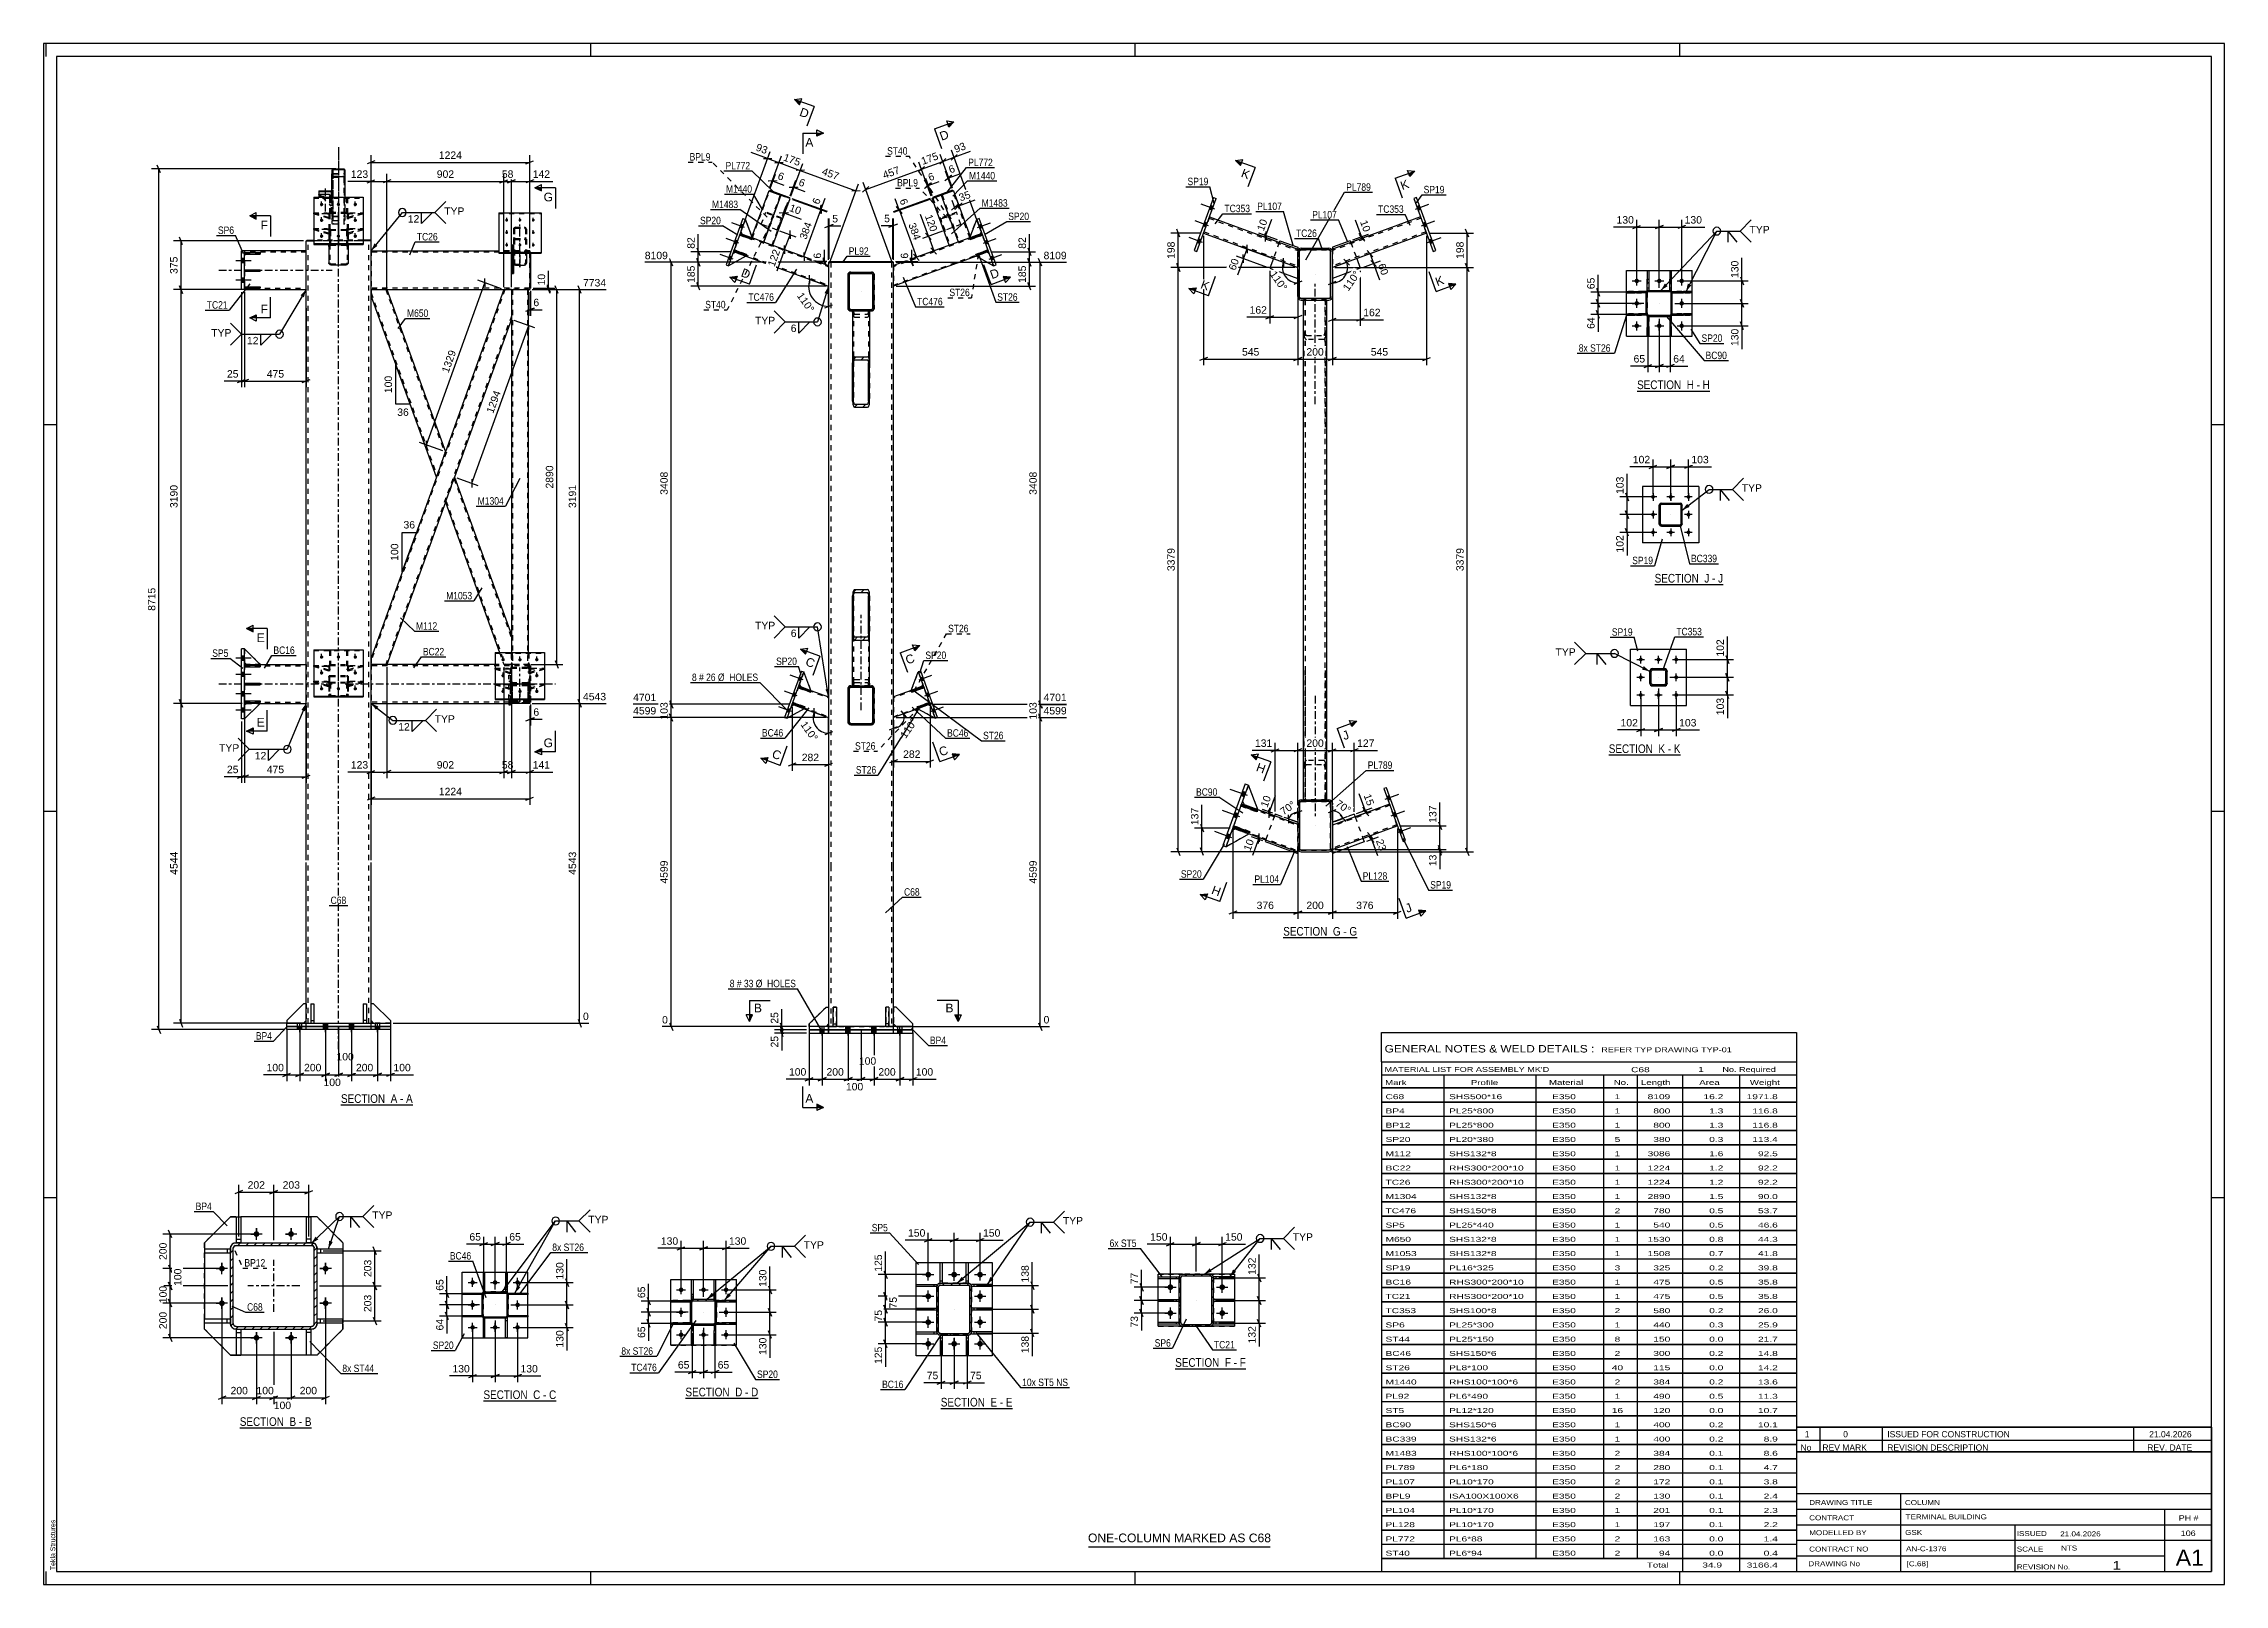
# Paper-space layout 'Layout1' of a CAD drawing. Header units: millimetres. Extents: x 0 to 841, y 0 to 594.
# The model-space entities are those that its viewports show. They can reach past a viewport. Long polylines and large blocks are cut down to what shows.
import ezdxf

# ---------------------------------------------------------------- set-up
doc = ezdxf.new("R2010")
doc.units = ezdxf.units.MM
doc.linetypes.add('DXK_LINE_DOT2', pattern=[3.9198, 1.9599, -1.9599])
doc.linetypes.add('DXK_LINE_DOT3', pattern=[5.9187, 2.979, -0.9799, 0.9799, -0.9799])
doc.layers.add('Viewport layer', color=7, linetype='Continuous', plot=False)
doc.styles.add('Arial', font='arial.ttf', dxfattribs={"height": 0.2})
doc.styles.add('Arial Narrow', font='ARIALN.TTF', dxfattribs={"height": 0.2})

# ---------------------------------------------------------------- blocks, each defined once
blk = doc.blocks.new('Unknown-284857918-18 - 33962')
at = {"color": 6, "linetype": 'Continuous'}
blk.add_line((162.8, 34.3), (191.3, 34.3), dxfattribs=at)
at = {"color": 0, "linetype": 'Continuous'}
blk.add_wipeout([(180.91, 35.05), (180.91, 38.55), (162.8, 38.55), (162.8, 35.05)], dxfattribs=at)
blk.add_wipeout([(184.94, 35.05), (184.94, 38.55), (181.96, 38.55), (181.96, 35.05)], dxfattribs=at)
at = {"color": 7, "linetype": 'Continuous', "style": 'Arial Narrow'}
blk.add_text('SECTION ', height=3.34, dxfattribs=at).set_placement((162.8, 35.05))
at = {"color": 0, "linetype": 'Continuous'}
blk.add_wipeout([(187.27, 35.05), (187.27, 38.55), (185.99, 38.55), (185.99, 35.05)], dxfattribs=at)
blk.add_wipeout([(191.3, 35.05), (191.3, 38.55), (188.32, 38.55), (188.32, 35.05)], dxfattribs=at)
at = {"color": 7, "linetype": 'Continuous', "style": 'Arial Narrow'}
for s, p in [('G', (181.96, 35.05)), ('-', (185.99, 35.05)), ('G', (188.32, 35.05))]:
    blk.add_text(s, height=3.34, dxfattribs=at).set_placement(p)
blk = doc.blocks.new('Unknown-284857918-17864')
at = {"color": 5, "linetype": 'Continuous'}
for p, q in [((525.75, 378.96), (-315.25, 378.96)), ((-315.25, 378.96), (-315.25, -215.04)), ((-314.25, 373.96), (-314.25, 378.96)), ((-104.25, 373.96), (-104.25, 378.96)), ((105.75, 373.96), (105.75, 378.96)), ((315.75, 373.96), (315.75, 378.96)), ((525.75, -215.04), (525.75, 378.96)), ((520.75, 373.96), (-310.25, 373.96)), ((-310.25, 373.96), (-310.25, -210.04)), ((520.75, -210.04), (520.75, 373.96)), ((-310.25, 231.96), (-315.25, 231.96)), ((525.75, 231.96), (520.75, 231.96)), ((-310.25, 82.96), (-315.25, 82.96)), ((525.75, 82.96), (520.75, 82.96)), ((-310.25, -66.04), (-315.25, -66.04)), ((525.75, -66.04), (520.75, -66.04)), ((-314.25, -215.04), (-314.25, -210.04)), ((-310.25, -210.04), (520.75, -210.04)), ((-104.25, -215.04), (-104.25, -210.04)), ((105.75, -215.04), (105.75, -210.04)), ((315.75, -215.04), (315.75, -210.04)), ((-315.25, -215.04), (525.75, -215.04))]:
    blk.add_line(p, q, dxfattribs=at)
at = {"color": 174, "linetype": 'Continuous', "style": 'Arial'}
blk.add_text('Tekla Structures', height=1.9102, rotation=90, dxfattribs=at).set_placement((-310.75, -209.54))
blk = doc.blocks.new('Unknown-284857918-12 - 27339')
at = {"color": 6, "linetype": 'Continuous'}
blk.add_line((-200.57, -30.18), (-172.92, -30.18), dxfattribs=at)
at = {"color": 0, "linetype": 'Continuous'}
blk.add_wipeout([(-182.46, -29.43), (-182.46, -25.93), (-200.57, -25.93), (-200.57, -29.43)], dxfattribs=at)
blk.add_wipeout([(-178.86, -29.43), (-178.86, -25.93), (-181.41, -25.93), (-181.41, -29.43)], dxfattribs=at)
at = {"color": 7, "linetype": 'Continuous', "style": 'Arial Narrow'}
blk.add_text('SECTION ', height=3.34, dxfattribs=at).set_placement((-200.57, -29.43))
at = {"color": 0, "linetype": 'Continuous'}
blk.add_wipeout([(-176.53, -29.43), (-176.53, -25.93), (-177.81, -25.93), (-177.81, -29.43)], dxfattribs=at)
blk.add_wipeout([(-172.92, -29.43), (-172.92, -25.93), (-175.48, -25.93), (-175.48, -29.43)], dxfattribs=at)
at = {"color": 7, "linetype": 'Continuous', "style": 'Arial Narrow'}
for s, p in [('A', (-181.41, -29.43)), ('-', (-177.81, -29.43)), ('A', (-175.48, -29.43))]:
    blk.add_text(s, height=3.34, dxfattribs=at).set_placement(p)
blk = doc.blocks.new('Unknown-284857918-13 - 31016')
at = {"color": 6, "linetype": 'Continuous'}
blk.add_line((-239.59, -154.71), (-211.95, -154.71), dxfattribs=at)
at = {"color": 0, "linetype": 'Continuous'}
blk.add_wipeout([(-221.49, -153.96), (-221.49, -150.46), (-239.59, -150.46), (-239.59, -153.96)], dxfattribs=at)
blk.add_wipeout([(-217.88, -153.96), (-217.88, -150.46), (-220.44, -150.46), (-220.44, -153.96)], dxfattribs=at)
at = {"color": 7, "linetype": 'Continuous', "style": 'Arial Narrow'}
blk.add_text('SECTION ', height=3.34, dxfattribs=at).set_placement((-239.59, -153.96))
at = {"color": 0, "linetype": 'Continuous'}
blk.add_wipeout([(-215.56, -153.96), (-215.56, -150.46), (-216.83, -150.46), (-216.83, -153.96)], dxfattribs=at)
blk.add_wipeout([(-211.95, -153.96), (-211.95, -150.46), (-214.51, -150.46), (-214.51, -153.96)], dxfattribs=at)
at = {"color": 7, "linetype": 'Continuous', "style": 'Arial Narrow'}
for s, p in [('B', (-220.44, -153.96)), ('B', (-214.51, -153.96)), ('-', (-216.83, -153.96))]:
    blk.add_text(s, height=3.34, dxfattribs=at).set_placement(p)
blk = doc.blocks.new('Unknown-284857918-14 - 31583')
at = {"color": 6, "linetype": 'Continuous'}
blk.add_line((-145.63, -144.34), (-117.56, -144.34), dxfattribs=at)
at = {"color": 0, "linetype": 'Continuous'}
blk.add_wipeout([(-127.52, -143.59), (-127.52, -140.09), (-145.63, -140.09), (-145.63, -143.59)], dxfattribs=at)
blk.add_wipeout([(-123.7, -143.59), (-123.7, -140.09), (-126.47, -140.09), (-126.47, -143.59)], dxfattribs=at)
at = {"color": 7, "linetype": 'Continuous', "style": 'Arial Narrow'}
blk.add_text('SECTION ', height=3.34, dxfattribs=at).set_placement((-145.63, -143.59))
at = {"color": 0, "linetype": 'Continuous'}
blk.add_wipeout([(-121.38, -143.59), (-121.38, -140.09), (-122.65, -140.09), (-122.65, -143.59)], dxfattribs=at)
blk.add_wipeout([(-117.56, -143.59), (-117.56, -140.09), (-120.33, -140.09), (-120.33, -143.59)], dxfattribs=at)
at = {"color": 7, "linetype": 'Continuous', "style": 'Arial Narrow'}
for s, p in [('C', (-126.47, -143.59)), ('-', (-122.65, -143.59)), ('C', (-120.33, -143.59))]:
    blk.add_text(s, height=3.34, dxfattribs=at).set_placement(p)
blk = doc.blocks.new('Unknown-284857918-15 - 31999')
at = {"color": 6, "linetype": 'Continuous'}
blk.add_line((-67.73, -143.31), (-39.66, -143.31), dxfattribs=at)
at = {"color": 0, "linetype": 'Continuous'}
blk.add_wipeout([(-49.62, -142.56), (-49.62, -139.06), (-67.73, -139.06), (-67.73, -142.56)], dxfattribs=at)
blk.add_wipeout([(-45.81, -142.56), (-45.81, -139.06), (-48.57, -139.06), (-48.57, -142.56)], dxfattribs=at)
at = {"color": 7, "linetype": 'Continuous', "style": 'Arial Narrow'}
blk.add_text('SECTION ', height=3.34, dxfattribs=at).set_placement((-67.73, -142.56))
at = {"color": 0, "linetype": 'Continuous'}
blk.add_wipeout([(-43.48, -142.56), (-43.48, -139.06), (-44.76, -139.06), (-44.76, -142.56)], dxfattribs=at)
blk.add_wipeout([(-39.66, -142.56), (-39.66, -139.06), (-42.43, -139.06), (-42.43, -142.56)], dxfattribs=at)
at = {"color": 7, "linetype": 'Continuous', "style": 'Arial Narrow'}
for s, p in [('D', (-48.57, -142.56)), ('-', (-44.76, -142.56)), ('D', (-42.43, -142.56))]:
    blk.add_text(s, height=3.34, dxfattribs=at).set_placement(p)
blk = doc.blocks.new('Unknown-284857918-16 - 32585')
at = {"color": 6, "linetype": 'Continuous'}
blk.add_line((30.73, -147.22), (58.38, -147.22), dxfattribs=at)
at = {"color": 0, "linetype": 'Continuous'}
blk.add_wipeout([(48.84, -146.47), (48.84, -142.97), (30.73, -142.97), (30.73, -146.47)], dxfattribs=at)
blk.add_wipeout([(52.45, -146.47), (52.45, -142.97), (49.89, -142.97), (49.89, -146.47)], dxfattribs=at)
at = {"color": 7, "linetype": 'Continuous', "style": 'Arial Narrow'}
blk.add_text('SECTION ', height=3.34, dxfattribs=at).set_placement((30.73, -146.47))
at = {"color": 0, "linetype": 'Continuous'}
blk.add_wipeout([(54.77, -146.47), (54.77, -142.97), (53.5, -142.97), (53.5, -146.47)], dxfattribs=at)
blk.add_wipeout([(58.38, -146.47), (58.38, -142.97), (55.82, -142.97), (55.82, -146.47)], dxfattribs=at)
at = {"color": 7, "linetype": 'Continuous', "style": 'Arial Narrow'}
for s, p in [('E', (49.89, -146.47)), ('-', (53.5, -146.47)), ('E', (55.82, -146.47))]:
    blk.add_text(s, height=3.34, dxfattribs=at).set_placement(p)
blk = doc.blocks.new('Unknown-284857918-17 - 33280')
at = {"color": 6, "linetype": 'Continuous'}
blk.add_line((121.14, -131.92), (148.35, -131.92), dxfattribs=at)
at = {"color": 0, "linetype": 'Continuous'}
blk.add_wipeout([(139.25, -131.17), (139.25, -127.67), (121.14, -127.67), (121.14, -131.17)], dxfattribs=at)
blk.add_wipeout([(142.64, -131.17), (142.64, -127.67), (140.3, -127.67), (140.3, -131.17)], dxfattribs=at)
at = {"color": 7, "linetype": 'Continuous', "style": 'Arial Narrow'}
blk.add_text('SECTION ', height=3.34, dxfattribs=at).set_placement((121.14, -131.17))
at = {"color": 0, "linetype": 'Continuous'}
blk.add_wipeout([(144.96, -131.17), (144.96, -127.67), (143.69, -127.67), (143.69, -131.17)], dxfattribs=at)
blk.add_wipeout([(148.35, -131.17), (148.35, -127.67), (146.01, -127.67), (146.01, -131.17)], dxfattribs=at)
at = {"color": 7, "linetype": 'Continuous', "style": 'Arial Narrow'}
for s, p in [('F', (140.3, -131.17)), ('-', (143.69, -131.17)), ('F', (146.01, -131.17))]:
    blk.add_text(s, height=3.34, dxfattribs=at).set_placement(p)
blk = doc.blocks.new('Unknown-284857918-19 - 35338')
at = {"color": 6, "linetype": 'Continuous'}
blk.add_line((299.25, 245.02), (327.32, 245.02), dxfattribs=at)
at = {"color": 0, "linetype": 'Continuous'}
blk.add_wipeout([(317.36, 245.77), (317.36, 249.27), (299.25, 249.27), (299.25, 245.77)], dxfattribs=at)
blk.add_wipeout([(321.18, 245.77), (321.18, 249.27), (318.41, 249.27), (318.41, 245.77)], dxfattribs=at)
at = {"color": 7, "linetype": 'Continuous', "style": 'Arial Narrow'}
blk.add_text('SECTION ', height=3.34, dxfattribs=at).set_placement((299.25, 245.77))
at = {"color": 0, "linetype": 'Continuous'}
blk.add_wipeout([(323.5, 245.77), (323.5, 249.27), (322.23, 249.27), (322.23, 245.77)], dxfattribs=at)
blk.add_wipeout([(327.32, 245.77), (327.32, 249.27), (324.55, 249.27), (324.55, 245.77)], dxfattribs=at)
at = {"color": 7, "linetype": 'Continuous', "style": 'Arial Narrow'}
for s, p in [('H', (318.41, 245.77)), ('-', (322.23, 245.77)), ('H', (324.55, 245.77))]:
    blk.add_text(s, height=3.34, dxfattribs=at).set_placement(p)
blk = doc.blocks.new('Unknown-284857918-20 - 35659')
at = {"color": 6, "linetype": 'Continuous'}
blk.add_line((306.05, 170.43), (332.42, 170.43), dxfattribs=at)
at = {"color": 0, "linetype": 'Continuous'}
blk.add_wipeout([(324.16, 171.18), (324.16, 174.68), (306.05, 174.68), (306.05, 171.18)], dxfattribs=at)
blk.add_wipeout([(327.12, 171.18), (327.12, 174.68), (325.21, 174.68), (325.21, 171.18)], dxfattribs=at)
at = {"color": 7, "linetype": 'Continuous', "style": 'Arial Narrow'}
blk.add_text('SECTION ', height=3.34, dxfattribs=at).set_placement((306.05, 171.18))
at = {"color": 0, "linetype": 'Continuous'}
blk.add_wipeout([(329.45, 171.18), (329.45, 174.68), (328.17, 174.68), (328.17, 171.18)], dxfattribs=at)
blk.add_wipeout([(332.42, 171.18), (332.42, 174.68), (330.5, 174.68), (330.5, 171.18)], dxfattribs=at)
at = {"color": 7, "linetype": 'Continuous', "style": 'Arial Narrow'}
for s, p in [('J', (325.21, 171.18)), ('-', (328.17, 171.18)), ('J', (330.5, 171.18))]:
    blk.add_text(s, height=3.34, dxfattribs=at).set_placement(p)
blk = doc.blocks.new('Unknown-284857918-21 - 36306')
at = {"color": 6, "linetype": 'Continuous'}
blk.add_line((288.33, 104.71), (315.97, 104.71), dxfattribs=at)
at = {"color": 0, "linetype": 'Continuous'}
blk.add_wipeout([(306.44, 105.46), (306.44, 108.96), (288.33, 108.96), (288.33, 105.46)], dxfattribs=at)
blk.add_wipeout([(310.04, 105.46), (310.04, 108.96), (307.49, 108.96), (307.49, 105.46)], dxfattribs=at)
at = {"color": 7, "linetype": 'Continuous', "style": 'Arial Narrow'}
blk.add_text('SECTION ', height=3.34, dxfattribs=at).set_placement((288.33, 105.46))
at = {"color": 0, "linetype": 'Continuous'}
blk.add_wipeout([(312.37, 105.46), (312.37, 108.96), (311.09, 108.96), (311.09, 105.46)], dxfattribs=at)
blk.add_wipeout([(315.97, 105.46), (315.97, 108.96), (313.42, 108.96), (313.42, 105.46)], dxfattribs=at)
at = {"color": 7, "linetype": 'Continuous', "style": 'Arial Narrow'}
for s, p in [('K', (307.49, 105.46)), ('-', (311.09, 105.46)), ('K', (313.42, 105.46))]:
    blk.add_text(s, height=3.34, dxfattribs=at).set_placement(p)
blk = doc.blocks.new('Part-284857918-33982 - 33962')
at = {"color": 2, "linetype": 'Continuous'}
for p, q in [((215.8, 312.16), (181.74, 299.77)), ((218.08, 305.9), (181.74, 292.67)), ((181.74, 299.77), (181.74, 298.74))]:
    blk.add_line(p, q, dxfattribs=at)
at = {"color": 7, "linetype": 'DXK_LINE_DOT2'}
for p, q in [((215.98, 311.66), (181.74, 299.2)), ((218.08, 305.9), (215.8, 312.16)), ((217.89, 306.4), (181.74, 293.24)), ((181.74, 299.77), (181.74, 299.44)), ((181.74, 292.67), (181.74, 298.74))]:
    blk.add_line(p, q, dxfattribs=at)
blk = doc.blocks.new('Part-284857918-34030 - 33962')
at = {"color": 2, "linetype": 'Continuous'}
for p, q in [((169.07, 86.74), (169.07, 68.08)), ((181.07, 86.74), (169.07, 86.74)), ((181.07, 86.74), (181.07, 68.08)), ((181.07, 68.08), (169.07, 68.08))]:
    blk.add_line(p, q, dxfattribs=at)
blk = doc.blocks.new('Part-284857918-33966 - 33962')
at = {"color": 7, "linetype": 'DXK_LINE_DOT3'}
blk.add_line((175.07, 239.99), (175.07, 287.28), dxfattribs=at)
at = {"color": 7, "linetype": 'DXK_LINE_DOT2'}
for p, q in [((179.47, 280.08), (170.67, 280.08)), ((170.67, 280.08), (170.67, 230.16)), ((171.21, 280.08), (171.21, 230.16)), ((178.94, 280.08), (178.94, 230.16)), ((179.47, 280.08), (179.47, 230.16)), ((170.67, 268.04), (170.75, 266.84)), ((171.25, 267.44), (171.21, 268.04)), ((171.33, 265.14), (171.74, 264.9)), ((171.74, 266.47), (171.54, 266.59)), ((171.74, 266.47), (178.41, 266.47)), ((178.41, 264.9), (171.74, 264.9)), ((178.61, 266.59), (178.41, 266.47)), ((178.41, 264.9), (178.81, 265.14)), ((178.94, 268.04), (178.9, 267.44)), ((179.39, 266.84), (179.47, 268.04))]:
    blk.add_line(p, q, dxfattribs=at)
for centre, radius, start, end in [((174.42, 267.13), 3.68, 184.5911, 212.87545), ((173.08, 267.59), 1.84, 184.5911, 212.87545), ((177.07, 267.59), 1.84, 327.12455, 355.4089), ((175.73, 267.13), 3.68, 327.12455, 355.4089)]:
    blk.add_arc(centre, radius, start, end, dxfattribs=at)
blk = doc.blocks.new('Part-284857918-34035 - 33962')
at = {"color": 2, "linetype": 'Continuous'}
for p, q in [((143.49, 76.92), (143.67, 77.42)), ((149.75, 74.64), (143.49, 76.92)), ((143.67, 77.42), (149.93, 75.14)), ((149.93, 75.14), (149.75, 74.64))]:
    blk.add_line(p, q, dxfattribs=at)
at = {"color": 7, "linetype": 'DXK_LINE_DOT2'}
blk.add_line((144.42, 76.58), (144.61, 77.08), dxfattribs=at)
blk = doc.blocks.new('Part-284857918-33971 - 33962')
at = {"color": 7, "linetype": 'DXK_LINE_DOT2'}
for p, q in [((146.77, 85.94), (143.35, 76.54)), ((146.63, 85.56), (168.41, 77.64)), ((147.71, 85.6), (153.03, 83.66)), ((143.49, 76.92), (168.41, 67.85)), ((144.29, 76.2), (149.61, 74.26)), ((168.41, 77.21), (168.41, 78.06)), ((168.41, 78.06), (168.41, 78)), ((168.41, 78), (168.41, 77.82))]:
    blk.add_line(p, q, dxfattribs=at)
at = {"color": 2, "linetype": 'Continuous'}
for p, q in [((146.77, 85.94), (147.71, 85.6)), ((143.35, 76.54), (144.29, 76.2)), ((153.03, 83.66), (168.41, 78.06)), ((168.41, 77.21), (168.41, 67.42)), ((149.61, 74.26), (168.41, 67.42))]:
    blk.add_line(p, q, dxfattribs=at)
blk = doc.blocks.new('Part-284857918-33963 - 33962')
at = {"color": 2, "linetype": 'Continuous'}
for p, q in [((168.51, 299.25), (168.41, 298.74)), ((168.41, 281.41), (168.41, 298.74)), ((169.74, 300.08), (169.23, 299.98)), ((169.74, 300.08), (180.41, 300.08)), ((180.92, 299.98), (180.41, 300.08)), ((181.74, 298.74), (181.64, 299.25)), ((181.74, 281.41), (181.74, 298.74)), ((168.41, 281.41), (168.51, 280.9)), ((169.23, 280.18), (169.74, 280.08)), ((169.74, 280.08), (180.41, 280.08)), ((180.41, 280.08), (180.92, 280.18)), ((181.64, 280.9), (181.74, 281.41))]:
    blk.add_line(p, q, dxfattribs=at)
at = {"color": 7, "linetype": 'DXK_LINE_DOT2'}
for p, q in [((169.07, 298.74), (169.12, 299)), ((169.07, 281.41), (169.07, 298.74)), ((169.48, 299.36), (169.74, 299.41)), ((169.74, 299.41), (180.41, 299.41)), ((180.41, 299.41), (180.66, 299.36)), ((181.02, 299), (181.07, 298.74)), ((181.07, 281.41), (181.07, 298.74)), ((169.12, 281.16), (169.07, 281.41)), ((169.74, 280.74), (169.48, 280.8)), ((169.74, 280.74), (180.41, 280.74)), ((180.66, 280.8), (180.41, 280.74)), ((181.07, 281.41), (181.02, 281.16))]:
    blk.add_line(p, q, dxfattribs=at)
at = {"color": 7, "linetype": 'DXK_LINE_DOT3'}
blk.add_line((175.07, 290.08), (175.07, 290.08), dxfattribs=at)
at = {"color": 2, "linetype": 'Continuous'}
for centre, start, end in [((169.74, 298.74), 112.5, 157.5), ((180.41, 298.74), 22.5, 67.5), ((169.74, 281.41), 202.5, 247.5), ((180.41, 281.41), 292.5, 337.5)]:
    blk.add_arc(centre, 1.33, start, end, dxfattribs=at)
at = {"color": 7, "linetype": 'DXK_LINE_DOT2'}
for centre, start, end in [((169.74, 298.74), 112.5, 157.5), ((180.41, 298.74), 22.5, 67.5), ((169.74, 281.41), 202.5, 247.5), ((180.41, 281.41), 292.5, 337.5)]:
    blk.add_arc(centre, 0.667, start, end, dxfattribs=at)
blk = doc.blocks.new('Part-284857918-33964 - 33962')
at = {"color": 2, "linetype": 'Continuous'}
for p, q in [((168.51, 86.59), (168.41, 86.08)), ((168.41, 86.08), (168.41, 68.74)), ((169.74, 87.41), (169.23, 87.31)), ((169.74, 87.41), (180.41, 87.41)), ((169.74, 87.41), (169.74, 87.41)), ((180.41, 87.41), (180.41, 87.41)), ((180.92, 87.31), (180.41, 87.41)), ((181.74, 86.08), (181.64, 86.59)), ((181.74, 86.08), (181.74, 68.74)), ((168.41, 68.74), (168.51, 68.23)), ((169.23, 67.51), (169.74, 67.41)), ((169.74, 67.41), (180.41, 67.41)), ((169.74, 67.41), (169.74, 67.41)), ((180.41, 67.41), (180.92, 67.51)), ((180.41, 67.41), (180.41, 67.41)), ((181.64, 68.23), (181.74, 68.74))]:
    blk.add_line(p, q, dxfattribs=at)
at = {"color": 7, "linetype": 'DXK_LINE_DOT2'}
for p, q in [((169.07, 86.08), (169.12, 86.33)), ((169.07, 86.08), (169.07, 86.08)), ((169.07, 68.74), (169.07, 86.08)), ((169.48, 86.69), (169.74, 86.74)), ((169.74, 86.74), (169.74, 86.74)), ((169.74, 86.74), (180.41, 86.74)), ((180.41, 86.74), (180.41, 86.74)), ((180.41, 86.74), (180.66, 86.69)), ((181.02, 86.33), (181.07, 86.08)), ((181.07, 86.08), (181.07, 86.08)), ((181.07, 68.74), (181.07, 86.08)), ((169.07, 68.74), (169.07, 68.74)), ((169.12, 68.49), (169.07, 68.74)), ((169.74, 68.08), (169.48, 68.13)), ((169.74, 68.08), (169.74, 68.08)), ((169.74, 68.08), (180.41, 68.08)), ((180.66, 68.13), (180.41, 68.08)), ((180.41, 68.08), (180.41, 68.08)), ((181.07, 68.74), (181.02, 68.49)), ((181.07, 68.74), (181.07, 68.74))]:
    blk.add_line(p, q, dxfattribs=at)
at = {"color": 7, "linetype": 'DXK_LINE_DOT3'}
blk.add_line((175.07, 77.41), (175.07, 77.41), dxfattribs=at)
at = {"color": 2, "linetype": 'Continuous'}
for centre, start, end in [((169.74, 86.08), 112.5, 157.5), ((180.41, 86.08), 22.5, 67.5), ((169.74, 68.74), 202.5, 247.5), ((180.41, 68.74), 292.5, 337.5)]:
    blk.add_arc(centre, 1.33, start, end, dxfattribs=at)
at = {"color": 7, "linetype": 'DXK_LINE_DOT2'}
for centre, start, end in [((169.74, 86.08), 112.5, 157.5), ((180.41, 86.08), 22.5, 67.5), ((169.74, 68.74), 202.5, 247.5), ((180.41, 68.74), 292.5, 337.5)]:
    blk.add_arc(centre, 0.667, start, end, dxfattribs=at)
blk = doc.blocks.new('Part-284857918-33967 - 33962')
at = {"color": 2, "linetype": 'Continuous'}
for p, q in [((170.67, 87.41), (170.67, 280.08)), ((179.47, 280.08), (179.47, 87.41))]:
    blk.add_line(p, q, dxfattribs=at)
at = {"color": 7, "linetype": 'DXK_LINE_DOT2'}
for p, q in [((170.67, 280.08), (179.47, 280.08)), ((171.21, 280.08), (171.21, 87.41)), ((178.94, 87.41), (178.94, 280.08)), ((179.47, 87.41), (170.67, 87.41))]:
    blk.add_line(p, q, dxfattribs=at)
blk = doc.blocks.new('Part-284857918-34034 - 33962')
at = {"color": 2, "linetype": 'Continuous'}
for p, q in [((146.45, 85.06), (146.63, 85.56)), ((152.71, 82.78), (146.45, 85.06)), ((146.63, 85.56), (152.9, 83.28)), ((152.9, 83.28), (152.71, 82.78))]:
    blk.add_line(p, q, dxfattribs=at)
at = {"color": 7, "linetype": 'DXK_LINE_DOT2'}
blk.add_line((147.39, 84.72), (147.57, 85.22), dxfattribs=at)
blk = doc.blocks.new('Part-284857918-33970 - 33962')
at = {"color": 7, "linetype": 'DXK_LINE_DOT2'}
for p, q in [((134.35, 312.16), (132.07, 305.9)), ((134.17, 311.66), (168.41, 299.2)), ((132.25, 306.4), (168.41, 293.24)), ((168.41, 298.74), (168.41, 292.67))]:
    blk.add_line(p, q, dxfattribs=at)
at = {"color": 2, "linetype": 'Continuous'}
for p, q in [((134.35, 312.16), (168.41, 299.77)), ((132.07, 305.9), (168.41, 292.67)), ((168.41, 299.77), (168.41, 298.74))]:
    blk.add_line(p, q, dxfattribs=at)
blk = doc.blocks.new('Part-284857918-33981 - 33962')
at = {"color": 2, "linetype": 'Continuous'}
for p, q in [((203.79, 85.7), (181.74, 77.67)), ((181.74, 68.31), (206.8, 77.43)), ((181.74, 68.74), (181.74, 68.37)), ((181.74, 68.37), (181.74, 68.31))]:
    blk.add_line(p, q, dxfattribs=at)
at = {"color": 7, "linetype": 'DXK_LINE_DOT2'}
for p, q in [((203.93, 85.32), (181.74, 77.25)), ((206.8, 77.43), (203.79, 85.7)), ((206.66, 77.81), (181.74, 68.74)), ((181.74, 77.61), (181.74, 77.67)), ((181.74, 77.67), (181.74, 68.56)), ((181.74, 77.15), (181.74, 76.82))]:
    blk.add_line(p, q, dxfattribs=at)
blk = doc.blocks.new('Part-284857918-33983 - 33962')
at = {"color": 2, "linetype": 'Continuous'}
for p, q in [((214.23, 319.58), (213.23, 319.21)), ((213.23, 319.21), (220.64, 298.85)), ((221.64, 299.22), (214.23, 319.58)), ((220.64, 298.85), (221.64, 299.22))]:
    blk.add_line(p, q, dxfattribs=at)
blk = doc.blocks.new('Part-284857918-33984 - 33962')
at = {"color": 2, "linetype": 'Continuous'}
for p, q in [((135.91, 319.58), (128.5, 299.22)), ((129.51, 298.85), (136.92, 319.21)), ((135.91, 319.58), (136.92, 319.21)), ((128.5, 299.22), (129.51, 298.85))]:
    blk.add_line(p, q, dxfattribs=at)
blk = doc.blocks.new('Part-284857918-33985 - 33962')
at = {"color": 2, "linetype": 'Continuous'}
for p, q in [((202.59, 92.11), (201.59, 91.74)), ((201.59, 91.74), (209, 71.38)), ((210, 71.75), (202.59, 92.11)), ((209, 71.38), (210, 71.75))]:
    blk.add_line(p, q, dxfattribs=at)
blk = doc.blocks.new('Part-284857918-33986 - 33962')
at = {"color": 2, "linetype": 'Continuous'}
for p, q in [((148.14, 93.6), (139.47, 69.79)), ((140.73, 69.34), (149.39, 93.14)), ((148.14, 93.6), (149.39, 93.14)), ((139.47, 69.79), (140.73, 69.34))]:
    blk.add_line(p, q, dxfattribs=at)
blk = doc.blocks.new('Part-284857918-33994 - 33962')
at = {"color": 7, "linetype": 'DXK_LINE_DOT2'}
for p, q in [((170.67, 137.33), (170.67, 87.41)), ((171.21, 137.33), (171.21, 87.41)), ((178.94, 137.33), (178.94, 87.41)), ((179.47, 87.41), (179.47, 137.33)), ((171.74, 102.59), (171.33, 102.35)), ((171.54, 100.9), (171.74, 101.02)), ((178.41, 102.59), (171.74, 102.59)), ((171.74, 101.02), (178.41, 101.02)), ((178.81, 102.35), (178.41, 102.59)), ((178.41, 101.02), (178.61, 100.9)), ((170.75, 100.65), (170.67, 99.45)), ((171.21, 99.45), (171.25, 100.05)), ((178.9, 100.05), (178.94, 99.45)), ((179.47, 99.45), (179.39, 100.65)), ((170.67, 87.41), (179.47, 87.41))]:
    blk.add_line(p, q, dxfattribs=at)
at = {"color": 7, "linetype": 'DXK_LINE_DOT3'}
blk.add_line((175.07, 127.5), (175.07, 80.21), dxfattribs=at)
at = {"color": 7, "linetype": 'DXK_LINE_DOT2'}
for centre, radius, start, end in [((174.42, 100.36), 3.68, 147.12457, 175.40891), ((175.73, 100.36), 3.68, 4.59109, 32.87543), ((173.08, 99.9), 1.84, 147.12457, 175.40891), ((177.07, 99.9), 1.84, 4.59109, 32.87543)]:
    blk.add_arc(centre, radius, start, end, dxfattribs=at)
blk = doc.blocks.new('Part-284857918-33995 - 33962')
at = {"color": 2, "linetype": 'Continuous'}
for p, q in [((188.65, 302.99), (181.74, 300.48)), ((188.65, 302.99), (188.88, 302.37)), ((181.74, 300.48), (181.74, 299.77)), ((191.16, 296.1), (192.53, 292.34)), ((192.53, 292.34), (181.74, 288.42))]:
    blk.add_line(p, q, dxfattribs=at)
at = {"color": 7, "linetype": 'DXK_LINE_DOT2'}
for p, q in [((181.74, 299.77), (181.74, 288.42)), ((188.88, 302.37), (191.16, 296.1))]:
    blk.add_line(p, q, dxfattribs=at)
blk = doc.blocks.new('Part-284857918-33996 - 33962')
at = {"color": 2, "linetype": 'Continuous'}
for p, q in [((161.49, 302.99), (161.27, 302.37)), ((161.49, 302.99), (168.41, 300.48)), ((158.99, 296.1), (157.62, 292.34)), ((168.41, 300.48), (168.41, 299.77)), ((157.62, 292.34), (168.41, 288.42))]:
    blk.add_line(p, q, dxfattribs=at)
at = {"color": 7, "linetype": 'DXK_LINE_DOT2'}
for p, q in [((161.27, 302.37), (158.99, 296.1)), ((168.41, 299.77), (168.41, 288.42))]:
    blk.add_line(p, q, dxfattribs=at)
blk = doc.blocks.new('Part-284857918-33997 - 33962')
at = {"color": 2, "linetype": 'Continuous'}
for p, q in [((190.18, 81.84), (181.74, 78.77)), ((190.18, 81.84), (190.53, 80.87)), ((194.05, 71.19), (181.74, 66.71)), ((181.74, 68.31), (181.74, 66.71)), ((193.54, 72.6), (194.05, 71.19))]:
    blk.add_line(p, q, dxfattribs=at)
at = {"color": 7, "linetype": 'DXK_LINE_DOT2'}
for p, q in [((181.74, 78.77), (181.74, 68.31)), ((190.53, 80.87), (193.54, 72.6))]:
    blk.add_line(p, q, dxfattribs=at)
blk = doc.blocks.new('Part-284857918-33998 - 33962')
at = {"color": 7, "linetype": 'DXK_LINE_DOT2'}
for p, q in [((159.45, 81.32), (156.03, 71.93)), ((168.41, 67.42), (168.41, 78.77))]:
    blk.add_line(p, q, dxfattribs=at)
at = {"color": 2, "linetype": 'Continuous'}
for p, q in [((159.68, 81.95), (159.45, 81.32)), ((168.41, 78.77), (159.68, 81.95)), ((156.03, 71.93), (155.81, 71.3)), ((155.81, 71.3), (168.41, 66.71)), ((168.41, 66.71), (168.41, 67.42))]:
    blk.add_line(p, q, dxfattribs=at)
blk = doc.blocks.new('Part-284857918-34029 - 33962')
at = {"color": 2, "linetype": 'Continuous'}
for p, q in [((169.07, 280.74), (169.07, 299.41)), ((181.07, 299.41), (169.07, 299.41)), ((181.07, 280.74), (181.07, 299.41)), ((181.07, 280.74), (169.07, 280.74))]:
    blk.add_line(p, q, dxfattribs=at)
blk = doc.blocks.new('Part-284857918-34032 - 33962')
at = {"color": 7, "linetype": 'DXK_LINE_DOT2'}
for p, q in [((146.63, 85.56), (146.45, 85.06)), ((146.45, 85.06), (152.71, 82.78)), ((152.9, 83.28), (146.63, 85.56)), ((147.57, 85.22), (147.39, 84.72)), ((152.71, 82.78), (152.9, 83.28))]:
    blk.add_line(p, q, dxfattribs=at)
blk = doc.blocks.new('Part-284857918-34033 - 33962')
at = {"color": 7, "linetype": 'DXK_LINE_DOT2'}
for p, q in [((143.67, 77.42), (143.49, 76.92)), ((143.49, 76.92), (149.75, 74.64)), ((149.93, 75.14), (143.67, 77.42)), ((144.61, 77.08), (144.42, 76.58)), ((149.75, 74.64), (149.93, 75.14))]:
    blk.add_line(p, q, dxfattribs=at)
blk = doc.blocks.new('Part-284857918-34036 - 33962')
at = {"color": 7, "linetype": 'DXK_LINE_DOT2'}
for p, q in [((149.39, 93.14), (147.11, 86.88)), ((153.03, 83.66), (149.39, 93.14)), ((147.11, 86.88), (147.71, 85.6)), ((147.71, 85.6), (153.03, 83.66))]:
    blk.add_line(p, q, dxfattribs=at)
blk = doc.blocks.new('Part-284857918-34037 - 33962')
at = {"color": 7, "linetype": 'DXK_LINE_DOT2'}
blk.add_line((149.39, 93.14), (147.11, 86.88), dxfattribs=at)
at = {"color": 2, "linetype": 'Continuous'}
for p, q in [((153.03, 83.66), (149.39, 93.14)), ((147.11, 86.88), (147.71, 85.6)), ((147.71, 85.6), (153.03, 83.66))]:
    blk.add_line(p, q, dxfattribs=at)
blk = doc.blocks.new('Part-284857918-34038 - 33962')
at = {"color": 7, "linetype": 'DXK_LINE_DOT2'}
for p, q in [((143.01, 75.6), (144.29, 76.2)), ((144.29, 76.2), (149.61, 74.26)), ((140.73, 69.34), (143.01, 75.6)), ((149.61, 74.26), (140.73, 69.34))]:
    blk.add_line(p, q, dxfattribs=at)
blk = doc.blocks.new('Part-284857918-34039 - 33962')
at = {"color": 2, "linetype": 'Continuous'}
for p, q in [((143.01, 75.6), (144.29, 76.2)), ((144.29, 76.2), (149.61, 74.26)), ((149.61, 74.26), (140.73, 69.34))]:
    blk.add_line(p, q, dxfattribs=at)
at = {"color": 7, "linetype": 'DXK_LINE_DOT2'}
blk.add_line((140.73, 69.34), (143.01, 75.6), dxfattribs=at)
blk = doc.blocks.new('Bolt-284857918-34073 - 33962')
at = {"linetype": 'Continuous'}
for points in [[(214.35, 316.14), (214.85, 314.76), (215.85, 315.13), (215.35, 316.51)], [(214.35, 316.14), (214.85, 314.76), (215.85, 315.13), (215.35, 316.51)], [(214.35, 316.14), (214.85, 314.76), (215.85, 315.13), (215.35, 316.51)], [(216.68, 309.72), (217.19, 308.34), (218.19, 308.71), (217.69, 310.09)], [(216.68, 309.72), (217.19, 308.34), (218.19, 308.71), (217.69, 310.09)], [(219.02, 303.3), (219.52, 301.92), (220.53, 302.29), (220.02, 303.66)], [(219.02, 303.3), (219.52, 301.92), (220.53, 302.29), (220.02, 303.66)], [(219.02, 303.3), (219.52, 301.92), (220.53, 302.29), (220.02, 303.66)]]:
    blk.add_hatch(color=1, dxfattribs=at).paths.add_polyline_path(points)
at = {"color": 1, "linetype": 'Continuous'}
for p, q in [((213.78, 315.16), (218.98, 317.05)), ((213.78, 315.16), (218.98, 317.05)), ((213.78, 315.16), (218.98, 317.05)), ((214.35, 316.14), (215.35, 316.51)), ((214.35, 316.14), (215.35, 316.51)), ((214.35, 316.14), (215.35, 316.51)), ((214.85, 314.76), (215.85, 315.13)), ((214.85, 314.76), (215.85, 315.13)), ((214.85, 314.76), (215.85, 315.13)), ((216.12, 308.74), (221.32, 310.63)), ((216.12, 308.74), (221.32, 310.63)), ((216.68, 309.72), (217.69, 310.09)), ((216.68, 309.72), (217.69, 310.09)), ((217.19, 308.34), (218.19, 308.71)), ((217.19, 308.34), (218.19, 308.71)), ((218.46, 302.31), (223.66, 304.21)), ((218.46, 302.31), (223.66, 304.21)), ((218.46, 302.31), (223.66, 304.21)), ((219.02, 303.3), (220.02, 303.66)), ((219.02, 303.3), (220.02, 303.66)), ((219.02, 303.3), (220.02, 303.66)), ((219.52, 301.92), (220.53, 302.29)), ((219.52, 301.92), (220.53, 302.29)), ((219.52, 301.92), (220.53, 302.29))]:
    blk.add_line(p, q, dxfattribs=at)
blk = doc.blocks.new('Bolt-284857918-34074 - 33962')
at = {"linetype": 'Continuous'}
for points in [[(135.3, 314.76), (135.8, 316.14), (134.8, 316.51), (134.3, 315.13)], [(135.3, 314.76), (135.8, 316.14), (134.8, 316.51), (134.3, 315.13)], [(135.3, 314.76), (135.8, 316.14), (134.8, 316.51), (134.3, 315.13)], [(130.62, 301.92), (131.12, 303.3), (130.12, 303.66), (129.62, 302.29)], [(130.62, 301.92), (131.12, 303.3), (130.12, 303.66), (129.62, 302.29)], [(130.62, 301.92), (131.12, 303.3), (130.12, 303.66), (129.62, 302.29)], [(132.96, 308.34), (133.46, 309.72), (132.46, 310.09), (131.96, 308.71)], [(132.96, 308.34), (133.46, 309.72), (132.46, 310.09), (131.96, 308.71)]]:
    blk.add_hatch(color=1, dxfattribs=at).paths.add_polyline_path(points)
at = {"color": 1, "linetype": 'Continuous'}
for p, q in [((136.36, 315.16), (131.16, 317.05)), ((136.36, 315.16), (131.16, 317.05)), ((136.36, 315.16), (131.16, 317.05)), ((135.3, 314.76), (134.3, 315.13)), ((135.3, 314.76), (134.3, 315.13)), ((135.3, 314.76), (134.3, 315.13)), ((135.8, 316.14), (134.8, 316.51)), ((135.8, 316.14), (134.8, 316.51)), ((135.8, 316.14), (134.8, 316.51)), ((131.69, 302.31), (126.49, 304.21)), ((131.69, 302.31), (126.49, 304.21)), ((131.69, 302.31), (126.49, 304.21)), ((134.03, 308.74), (128.83, 310.63)), ((134.03, 308.74), (128.83, 310.63)), ((131.12, 303.3), (130.12, 303.66)), ((131.12, 303.3), (130.12, 303.66)), ((131.12, 303.3), (130.12, 303.66)), ((132.96, 308.34), (131.96, 308.71)), ((132.96, 308.34), (131.96, 308.71)), ((133.46, 309.72), (132.46, 310.09)), ((133.46, 309.72), (132.46, 310.09)), ((130.62, 301.92), (129.62, 302.29)), ((130.62, 301.92), (129.62, 302.29)), ((130.62, 301.92), (129.62, 302.29))]:
    blk.add_line(p, q, dxfattribs=at)
blk = doc.blocks.new('Bolt-284857918-34075 - 33962')
at = {"linetype": 'Continuous'}
for points in [[(202.71, 88.68), (203.21, 87.3), (204.21, 87.66), (203.71, 89.04)], [(202.71, 88.68), (203.21, 87.3), (204.21, 87.66), (203.71, 89.04)], [(202.71, 88.68), (203.21, 87.3), (204.21, 87.66), (203.71, 89.04)], [(205.04, 82.25), (205.54, 80.88), (206.55, 81.24), (206.05, 82.62)], [(205.04, 82.25), (205.54, 80.88), (206.55, 81.24), (206.05, 82.62)], [(207.38, 75.83), (207.88, 74.45), (208.88, 74.82), (208.38, 76.2)], [(207.38, 75.83), (207.88, 74.45), (208.88, 74.82), (208.38, 76.2)], [(207.38, 75.83), (207.88, 74.45), (208.88, 74.82), (208.38, 76.2)]]:
    blk.add_hatch(color=1, dxfattribs=at).paths.add_polyline_path(points)
at = {"color": 1, "linetype": 'Continuous'}
for p, q in [((202.14, 87.69), (207.34, 89.58)), ((202.14, 87.69), (207.34, 89.58)), ((202.14, 87.69), (207.34, 89.58)), ((202.71, 88.68), (203.71, 89.04)), ((202.71, 88.68), (203.71, 89.04)), ((202.71, 88.68), (203.71, 89.04)), ((203.21, 87.3), (204.21, 87.66)), ((203.21, 87.3), (204.21, 87.66)), ((203.21, 87.3), (204.21, 87.66)), ((204.48, 81.27), (209.68, 83.16)), ((204.48, 81.27), (209.68, 83.16)), ((205.04, 82.25), (206.05, 82.62)), ((205.04, 82.25), (206.05, 82.62)), ((205.54, 80.88), (206.55, 81.24)), ((205.54, 80.88), (206.55, 81.24)), ((206.82, 74.85), (212.02, 76.74)), ((206.82, 74.85), (212.02, 76.74)), ((206.82, 74.85), (212.02, 76.74)), ((207.38, 75.83), (208.38, 76.2)), ((207.38, 75.83), (208.38, 76.2)), ((207.38, 75.83), (208.38, 76.2)), ((207.88, 74.45), (208.88, 74.82)), ((207.88, 74.45), (208.88, 74.82)), ((207.88, 74.45), (208.88, 74.82))]:
    blk.add_line(p, q, dxfattribs=at)
blk = doc.blocks.new('Bolt-284857918-34076 - 33962')
at = {"linetype": 'Continuous'}
for points in [[(147.73, 88.57), (148.32, 90.2), (147.07, 90.66), (146.47, 89.03)], [(147.73, 88.57), (148.32, 90.2), (147.07, 90.66), (146.47, 89.03)], [(147.73, 88.57), (148.32, 90.2), (147.07, 90.66), (146.47, 89.03)], [(144.76, 80.43), (145.35, 82.06), (144.1, 82.51), (143.51, 80.88)], [(144.76, 80.43), (145.35, 82.06), (144.1, 82.51), (143.51, 80.88)], [(141.8, 72.28), (142.39, 73.91), (141.14, 74.37), (140.54, 72.74)], [(141.8, 72.28), (142.39, 73.91), (141.14, 74.37), (140.54, 72.74)], [(141.8, 72.28), (142.39, 73.91), (141.14, 74.37), (140.54, 72.74)]]:
    blk.add_hatch(color=1, dxfattribs=at).paths.add_polyline_path(points)
at = {"color": 1, "linetype": 'Continuous'}
for p, q in [((148.96, 89.04), (142.38, 91.44)), ((148.96, 89.04), (142.38, 91.44)), ((148.96, 89.04), (142.38, 91.44)), ((147.73, 88.57), (146.47, 89.03)), ((147.73, 88.57), (146.47, 89.03)), ((147.73, 88.57), (146.47, 89.03)), ((148.32, 90.2), (147.07, 90.66)), ((148.32, 90.2), (147.07, 90.66)), ((148.32, 90.2), (147.07, 90.66)), ((146, 80.9), (139.42, 83.29)), ((146, 80.9), (139.42, 83.29)), ((144.76, 80.43), (143.51, 80.88)), ((144.76, 80.43), (143.51, 80.88)), ((145.35, 82.06), (144.1, 82.51)), ((145.35, 82.06), (144.1, 82.51)), ((143.03, 72.76), (136.46, 75.15)), ((143.03, 72.76), (136.46, 75.15)), ((143.03, 72.76), (136.46, 75.15)), ((141.8, 72.28), (140.54, 72.74)), ((141.8, 72.28), (140.54, 72.74)), ((141.8, 72.28), (140.54, 72.74)), ((142.39, 73.91), (141.14, 74.37)), ((142.39, 73.91), (141.14, 74.37)), ((142.39, 73.91), (141.14, 74.37))]:
    blk.add_line(p, q, dxfattribs=at)
blk = doc.blocks.new('Part-284857918-11351 - 11259')
at = {"color": 7, "linetype": 'DXK_LINE_DOT2'}
for p, q in [((-24.03, 131.32), (-26.6, 124.27)), ((-24.13, 131.03), (-12.5, 126.8)), ((-23.33, 131.06), (-19.33, 129.61)), ((-12.5, 127.12), (-12.5, 119.14)), ((-26.49, 124.55), (-12.5, 119.46)), ((-25.89, 124.01), (-21.9, 122.56))]:
    blk.add_line(p, q, dxfattribs=at)
at = {"color": 2, "linetype": 'Continuous'}
for p, q in [((-24.03, 131.32), (-23.33, 131.06)), ((-19.33, 129.61), (-12.5, 127.12)), ((-26.6, 124.27), (-25.89, 124.01)), ((-21.9, 122.56), (-12.5, 119.14))]:
    blk.add_line(p, q, dxfattribs=at)
blk = doc.blocks.new('Part-284857918-11409 - 11259')
at = {"color": 7, "linetype": 'DXK_LINE_DOT2'}
for p, q in [((-38.47, 309.33), (-36.76, 314.03)), ((-30.75, 311.52), (-36.86, 313.74)), ((-30.65, 311.8), (-36.76, 314.03)), ((-32.36, 307.1), (-30.65, 311.8)), ((-32.36, 307.1), (-38.47, 309.33))]:
    blk.add_line(p, q, dxfattribs=at)
blk = doc.blocks.new('Part-284857918-11345 - 11259')
at = {"linetype": 'Continuous'}
h = blk.add_hatch(dxfattribs=at)
h.set_pattern_fill('', scale=0.7, style=0, pattern_type=0)
h.set_pattern_definition([(45, (-5, 276.9), (-1.57154, 1.57154), [])])
h.paths.add_polyline_path([(-5, 289.9), (-5, 276.9), (-4.92, 276.52), (-4.71, 276.19), (-4.38, 275.98), (-4, 275.9), (4, 275.9), (4.38, 275.98), (4.71, 276.19), (4.92, 276.52), (5, 276.9), (5, 289.9), (4.92, 290.28), (4.71, 290.61), (4.38, 290.82), (4, 290.9), (-4, 290.9), (-4.38, 290.82), (-4.71, 290.61), (-4.92, 290.28)])
h.paths.add_polyline_path([(-4.35, 290.25), (-4.19, 290.36), (-4, 290.4), (4, 290.4), (4.19, 290.36), (4.35, 290.25), (4.46, 290.09), (4.5, 289.9), (4.5, 276.9), (4.46, 276.71), (4.35, 276.55), (4.19, 276.44), (4, 276.4), (-4, 276.4), (-4.19, 276.44), (-4.35, 276.55), (-4.46, 276.71), (-4.5, 276.9), (-4.5, 289.9), (-4.46, 290.09)])
at = {"color": 7, "linetype": 'DXK_LINE_DOT2'}
for p, q in [((-5, 289.9), (-4.92, 290.28)), ((-5, 276.9), (-5, 289.9)), ((-4.46, 290.09), (-4.5, 289.9)), ((-4.5, 276.9), (-4.5, 289.9)), ((-4.38, 290.82), (-4, 290.9)), ((-4, 290.4), (-4.19, 290.36)), ((-4, 290.9), (4, 290.9)), ((-4, 290.4), (4, 290.4)), ((4, 290.9), (4.38, 290.82)), ((4.19, 290.36), (4, 290.4)), ((4.5, 289.9), (4.46, 290.09)), ((4.5, 276.9), (4.5, 289.9)), ((4.92, 290.28), (5, 289.9)), ((5, 276.9), (5, 289.9)), ((-4.92, 276.52), (-5, 276.9)), ((-4.5, 276.9), (-4.46, 276.71)), ((-4, 275.9), (-4.38, 275.98)), ((-4.19, 276.44), (-4, 276.4)), ((-4, 276.4), (4, 276.4)), ((-4, 275.9), (4, 275.9)), ((4, 276.4), (4.19, 276.44)), ((4.38, 275.98), (4, 275.9)), ((4.46, 276.71), (4.5, 276.9)), ((5, 276.9), (4.92, 276.52))]:
    blk.add_line(p, q, dxfattribs=at)
at = {"color": 2, "linetype": 'Continuous'}
for p, q in [((-4.92, 290.28), (-5, 289.9)), ((-5, 276.9), (-5, 289.9)), ((-4.5, 289.9), (-4.46, 290.09)), ((-4.5, 276.9), (-4.5, 289.9)), ((-4, 290.9), (-4.38, 290.82)), ((-4.19, 290.36), (-4, 290.4)), ((-4, 290.9), (4, 290.9)), ((-4, 290.4), (4, 290.4)), ((4.38, 290.82), (4, 290.9)), ((4, 290.4), (4.19, 290.36)), ((4.46, 290.09), (4.5, 289.9)), ((4.5, 276.9), (4.5, 289.9)), ((5, 289.9), (4.92, 290.28)), ((5, 276.9), (5, 289.9)), ((-5, 276.9), (-4.92, 276.52)), ((-4.46, 276.71), (-4.5, 276.9)), ((-4.38, 275.98), (-4, 275.9)), ((-4, 276.4), (-4.19, 276.44)), ((-4, 276.4), (4, 276.4)), ((-4, 275.9), (4, 275.9)), ((4.19, 276.44), (4, 276.4)), ((4, 275.9), (4.38, 275.98)), ((4.5, 276.9), (4.46, 276.71)), ((4.92, 276.52), (5, 276.9))]:
    blk.add_line(p, q, dxfattribs=at)
at = {"color": 7, "linetype": 'DXK_LINE_DOT3'}
blk.add_line((0, 283.4), (0, 283.4), dxfattribs=at)
at = {"color": 7, "linetype": 'DXK_LINE_DOT2'}
for centre, radius, start, end in [((-4, 289.9), 1, 112.5, 157.5), ((-4, 289.9), 0.5, 112.5, 157.5), ((4, 289.9), 0.5, 22.5, 67.5), ((4, 289.9), 1, 22.5, 67.5), ((-4, 276.9), 1, 202.5, 247.5), ((-4, 276.9), 0.5, 202.5, 247.5), ((4, 276.9), 0.5, 292.5, 337.5), ((4, 276.9), 1, 292.5, 337.5)]:
    blk.add_arc(centre, radius, start, end, dxfattribs=at)
at = {"color": 2, "linetype": 'Continuous'}
for centre, radius, start, end in [((-4, 289.9), 1, 112.5, 157.5), ((-4, 289.9), 0.5, 112.5, 157.5), ((4, 289.9), 0.5, 22.5, 67.5), ((4, 289.9), 1, 22.5, 67.5), ((-4, 276.9), 1, 202.5, 247.5), ((-4, 276.9), 0.5, 202.5, 247.5), ((4, 276.9), 0.5, 292.5, 337.5), ((4, 276.9), 1, 292.5, 337.5)]:
    blk.add_arc(centre, radius, start, end, dxfattribs=at)
blk = doc.blocks.new('Part-284857918-11354 - 11259')
at = {"color": 2, "linetype": 'Continuous'}
for p, q in [((20, 0), (-20, 0)), ((-20, 0), (-20, -1.25)), ((-12.5, -1.25), (-12.5, 0)), ((12.5, -1.25), (12.5, 0)), ((20, -1.25), (20, 0)), ((-20, -1.25), (20, -1.25))]:
    blk.add_line(p, q, dxfattribs=at)
at = {"color": 7, "linetype": 'DXK_LINE_DOT2'}
for p, q in [((-12.5, 0), (-12.5, -1.25)), ((12.5, -1.25), (12.5, 0))]:
    blk.add_line(p, q, dxfattribs=at)
blk = doc.blocks.new('Part-284857918-11410 - 11259')
at = {"color": 7, "linetype": 'DXK_LINE_DOT2'}
for p, q in [((-33.95, 312.68), (-35.55, 308.27)), ((-35.27, 308.16), (-33.67, 312.58)), ((-34.2, 311.98), (-33.92, 311.88)), ((-33.67, 312.58), (-33.95, 312.68)), ((-35.55, 308.27), (-35.27, 308.16))]:
    blk.add_line(p, q, dxfattribs=at)
blk = doc.blocks.new('Part-284857918-11346 - 11259')
at = {"linetype": 'Continuous'}
h = blk.add_hatch(dxfattribs=at)
h.set_pattern_fill('', scale=0.7, style=0, pattern_type=0)
h.set_pattern_definition([(45, (-5, 117.4), (-1.57154, 1.57154), [])])
h.paths.add_polyline_path([(-5, 130.4), (-5, 117.4), (-4.92, 117.02), (-4.71, 116.69), (-4.38, 116.48), (-4, 116.4), (4, 116.4), (4.38, 116.48), (4.71, 116.69), (4.92, 117.02), (5, 117.4), (5, 130.4), (4.92, 130.78), (4.71, 131.11), (4.38, 131.32), (4, 131.4), (-4, 131.4), (-4.38, 131.32), (-4.71, 131.11), (-4.92, 130.78)])
h.paths.add_polyline_path([(-4.35, 130.75), (-4.19, 130.86), (-4, 130.9), (4, 130.9), (4.19, 130.86), (4.35, 130.75), (4.46, 130.59), (4.5, 130.4), (4.5, 117.4), (4.46, 117.21), (4.35, 117.05), (4.19, 116.94), (4, 116.9), (-4, 116.9), (-4.19, 116.94), (-4.35, 117.05), (-4.46, 117.21), (-4.5, 117.4), (-4.5, 130.4), (-4.46, 130.59)])
at = {"color": 7, "linetype": 'DXK_LINE_DOT2'}
for p, q in [((-5, 130.4), (-4.92, 130.78)), ((-5, 130.4), (-5, 117.4)), ((-5, 130.4), (-5, 130.4)), ((-4.46, 130.59), (-4.5, 130.4)), ((-4.5, 117.4), (-4.5, 130.4)), ((-4.38, 131.32), (-4, 131.4)), ((-4, 130.9), (-4.19, 130.86)), ((-4, 131.4), (4, 131.4)), ((-4, 130.9), (4, 130.9)), ((4, 131.4), (4.38, 131.32)), ((4.19, 130.86), (4, 130.9)), ((4.5, 130.4), (4.46, 130.59)), ((4.5, 117.4), (4.5, 130.4)), ((4.92, 130.78), (5, 130.4)), ((5, 130.4), (5, 117.4)), ((5, 130.4), (5, 130.4)), ((-4.92, 117.02), (-5, 117.4)), ((-4.5, 117.4), (-4.46, 117.21)), ((-4, 116.4), (-4.38, 116.48)), ((-4.19, 116.94), (-4, 116.9)), ((-4, 116.9), (4, 116.9)), ((-4, 116.4), (4, 116.4)), ((4, 116.9), (4.19, 116.94)), ((4.38, 116.48), (4, 116.4)), ((4.46, 117.21), (4.5, 117.4)), ((5, 117.4), (4.92, 117.02))]:
    blk.add_line(p, q, dxfattribs=at)
at = {"color": 2, "linetype": 'Continuous'}
for p, q in [((-4.92, 130.78), (-5, 130.4)), ((-5, 130.4), (-5, 130.4)), ((-5, 117.4), (-5, 130.4)), ((-4.5, 130.4), (-4.46, 130.59)), ((-4.5, 130.4), (-4.5, 130.4)), ((-4.5, 117.4), (-4.5, 130.4)), ((-4, 131.4), (-4.38, 131.32)), ((-4.19, 130.86), (-4, 130.9)), ((-4, 131.4), (-4, 131.4)), ((-4, 131.4), (4, 131.4)), ((-4, 130.9), (-4, 130.9)), ((-4, 130.9), (4, 130.9)), ((4, 131.4), (4, 131.4)), ((4.38, 131.32), (4, 131.4)), ((4, 130.9), (4, 130.9)), ((4, 130.9), (4.19, 130.86)), ((4.46, 130.59), (4.5, 130.4)), ((4.5, 130.4), (4.5, 130.4)), ((4.5, 117.4), (4.5, 130.4)), ((5, 130.4), (4.92, 130.78)), ((5, 130.4), (5, 130.4)), ((5, 117.4), (5, 130.4)), ((-5, 117.4), (-5, 117.4)), ((-5, 117.4), (-4.92, 117.02)), ((-4.5, 117.4), (-4.5, 117.4)), ((-4.46, 117.21), (-4.5, 117.4)), ((-4.38, 116.48), (-4, 116.4)), ((-4, 116.9), (-4.19, 116.94)), ((-4, 116.9), (-4, 116.9)), ((-4, 116.9), (4, 116.9)), ((-4, 116.4), (-4, 116.4)), ((-4, 116.4), (4, 116.4)), ((4.19, 116.94), (4, 116.9)), ((4, 116.9), (4, 116.9)), ((4, 116.4), (4.38, 116.48)), ((4, 116.4), (4, 116.4)), ((4.5, 117.4), (4.46, 117.21)), ((4.5, 117.4), (4.5, 117.4)), ((4.92, 117.02), (5, 117.4)), ((5, 117.4), (5, 117.4))]:
    blk.add_line(p, q, dxfattribs=at)
at = {"color": 7, "linetype": 'DXK_LINE_DOT3'}
blk.add_line((0, 123.9), (0, 123.9), dxfattribs=at)
at = {"color": 7, "linetype": 'DXK_LINE_DOT2'}
for centre, radius, start, end in [((-4, 130.4), 1, 112.5, 157.5), ((-4, 130.4), 0.5, 112.5, 157.5), ((4, 130.4), 0.5, 22.5, 67.5), ((4, 130.4), 1, 22.5, 67.5), ((-4, 117.4), 1, 202.5, 247.5), ((-4, 117.4), 0.5, 202.5, 247.5), ((4, 117.4), 0.5, 292.5, 337.5), ((4, 117.4), 1, 292.5, 337.5)]:
    blk.add_arc(centre, radius, start, end, dxfattribs=at)
at = {"color": 2, "linetype": 'Continuous'}
for centre, radius, start, end in [((-4, 130.4), 1, 112.5, 157.5), ((-4, 130.4), 0.5, 112.5, 157.5), ((4, 130.4), 0.5, 22.5, 67.5), ((4, 130.4), 1, 22.5, 67.5), ((-4, 117.4), 1, 202.5, 247.5), ((-4, 117.4), 0.5, 202.5, 247.5), ((4, 117.4), 0.5, 292.5, 337.5), ((4, 117.4), 1, 292.5, 337.5)]:
    blk.add_arc(centre, radius, start, end, dxfattribs=at)
blk = doc.blocks.new('Part-284857918-11355 - 11259')
at = {"color": 2, "linetype": 'Continuous'}
for p, q in [((-20, 1), (-13.5, 7.5)), ((-20, 1), (-20, 0)), ((-13.5, 7.5), (-12.5, 7.5)), ((-12.5, 1), (-13.5, 0))]:
    blk.add_line(p, q, dxfattribs=at)
at = {"color": 7, "linetype": 'DXK_LINE_DOT2'}
for p, q in [((-13.5, 0), (-20, 0)), ((-12.5, 7.5), (-12.5, 1))]:
    blk.add_line(p, q, dxfattribs=at)
blk = doc.blocks.new('Part-284857918-11347 - 11259')
at = {"linetype": 'Continuous'}
h = blk.add_hatch(dxfattribs=at)
h.set_pattern_fill('', scale=0.7, style=0, pattern_type=0)
h.set_pattern_definition([(45, (-3.3, 241.1665), (-1.57154, 1.57154), [])])
h.paths.add_polyline_path([(-3.3, 255.91), (-3.3, 241.17), (-3.24, 240.26), (-3.07, 239.5), (-2.81, 238.99), (-2.5, 238.81), (2.5, 238.81), (2.81, 238.99), (3.07, 239.5), (3.24, 240.26), (3.3, 241.17), (3.3, 255.91), (3.24, 256.81), (3.07, 257.58), (2.81, 258.09), (2.5, 258.27), (-2.5, 258.27), (-2.81, 258.09), (-3.07, 257.58), (-3.24, 256.81)])
h.paths.add_polyline_path([(-2.78, 256.74), (-2.65, 257), (-2.5, 257.09), (2.5, 257.09), (2.65, 257), (2.78, 256.74), (2.87, 256.36), (2.9, 255.91), (2.9, 241.17), (2.87, 240.72), (2.78, 240.33), (2.65, 240.08), (2.5, 239.99), (-2.5, 239.99), (-2.65, 240.08), (-2.78, 240.33), (-2.87, 240.72), (-2.9, 241.17), (-2.9, 255.91), (-2.87, 256.36)])
at = {"color": 2, "linetype": 'Continuous'}
for p, q in [((-3.3, 275.9), (-3.3, 255.91)), ((3.3, 275.9), (3.3, 255.91)), ((-3.24, 256.81), (-3.3, 255.91)), ((-3.3, 241.17), (-3.3, 255.91)), ((-2.9, 255.91), (-2.87, 256.36)), ((-2.9, 241.17), (-2.9, 255.91)), ((-2.5, 258.27), (-2.81, 258.09)), ((-2.65, 257), (-2.5, 257.09)), ((-2.5, 258.27), (2.5, 258.27)), ((-2.5, 257.09), (2.5, 257.09)), ((2.81, 258.09), (2.5, 258.27)), ((2.5, 257.09), (2.65, 257)), ((2.87, 256.36), (2.9, 255.91)), ((2.9, 241.17), (2.9, 255.91)), ((3.3, 255.91), (3.24, 256.81)), ((3.3, 241.17), (3.3, 255.91)), ((-3.3, 241.17), (-3.24, 240.26)), ((-2.87, 240.72), (-2.9, 241.17)), ((-2.81, 238.99), (-2.5, 238.81)), ((-2.5, 239.99), (-2.65, 240.08)), ((-2.5, 239.99), (2.5, 239.99)), ((-2.5, 238.81), (2.5, 238.81)), ((2.65, 240.08), (2.5, 239.99)), ((2.5, 238.81), (2.81, 238.99)), ((2.9, 241.17), (2.87, 240.72)), ((3.24, 240.26), (3.3, 241.17))]:
    blk.add_line(p, q, dxfattribs=at)
at = {"color": 7, "linetype": 'DXK_LINE_DOT2'}
for p, q in [((-3.3, 275.9), (3.3, 275.9)), ((-3.24, 274.94), (-3.3, 275.84)), ((-2.9, 275.9), (-2.9, 241.17)), ((-2.9, 275.84), (-2.87, 275.39)), ((-2.5, 273.48), (-2.81, 273.66)), ((-2.65, 274.75), (-2.5, 274.66)), ((-2.5, 274.66), (2.5, 274.66)), ((-2.5, 273.48), (2.5, 273.48)), ((2.5, 274.66), (2.65, 274.75)), ((2.81, 273.66), (2.5, 273.48)), ((2.87, 275.39), (2.9, 275.84)), ((2.9, 275.9), (2.9, 241.17)), ((3.3, 275.84), (3.24, 274.94)), ((-3.3, 255.91), (-3.3, 241.17)), ((3.3, 255.91), (3.3, 241.17))]:
    blk.add_line(p, q, dxfattribs=at)
for centre, radius, start, end in [((-0.49, 275.16), 2.76, 184.59109, 212.87543), ((-1.49, 275.5), 1.38, 184.59109, 212.87543), ((1.49, 275.5), 1.38, 327.12457, 355.40891), ((0.49, 275.16), 2.76, 327.12457, 355.40891)]:
    blk.add_arc(centre, radius, start, end, dxfattribs=at)
at = {"color": 2, "linetype": 'Continuous'}
for centre, radius, start, end in [((-0.49, 256.59), 2.76, 147.12457, 175.40891), ((-1.49, 256.25), 1.38, 147.12457, 175.40891), ((1.49, 256.25), 1.38, 4.59109, 32.87543), ((0.49, 256.59), 2.76, 4.59109, 32.87543), ((-0.49, 240.48), 2.76, 184.59109, 212.87543), ((-1.49, 240.83), 1.38, 184.59109, 212.87543), ((1.49, 240.83), 1.38, 327.12457, 355.40891), ((0.49, 240.48), 2.76, 327.12457, 355.40891)]:
    blk.add_arc(centre, radius, start, end, dxfattribs=at)
blk = doc.blocks.new('Part-284857918-11348 - 11259')
at = {"linetype": 'Continuous'}
h = blk.add_hatch(dxfattribs=at)
h.set_pattern_fill('', scale=0.7, style=0, pattern_type=0)
h.set_pattern_definition([(45, (-3.3, 151.3898), (-1.57154, 1.57154), [])])
h.paths.add_polyline_path([(-3.3, 166.13), (-3.3, 151.39), (-3.24, 150.49), (-3.07, 149.72), (-2.81, 149.21), (-2.5, 149.03), (2.5, 149.03), (2.81, 149.21), (3.07, 149.72), (3.24, 150.49), (3.3, 151.39), (3.3, 166.13), (3.24, 167.04), (3.07, 167.8), (2.81, 168.31), (2.5, 168.49), (-2.5, 168.49), (-2.81, 168.31), (-3.07, 167.8), (-3.24, 167.04)])
h.paths.add_polyline_path([(-2.78, 166.97), (-2.65, 167.22), (-2.5, 167.31), (2.5, 167.31), (2.65, 167.22), (2.78, 166.97), (2.87, 166.58), (2.9, 166.13), (2.9, 151.39), (2.87, 150.94), (2.78, 150.56), (2.65, 150.3), (2.5, 150.21), (-2.5, 150.21), (-2.65, 150.3), (-2.78, 150.56), (-2.87, 150.94), (-2.9, 151.39), (-2.9, 166.13), (-2.87, 166.58)])
at = {"color": 2, "linetype": 'Continuous'}
for p, q in [((-2.5, 168.49), (-2.81, 168.31)), ((-2.5, 168.49), (2.5, 168.49)), ((2.81, 168.31), (2.5, 168.49)), ((-3.24, 167.04), (-3.3, 166.13)), ((-3.3, 151.39), (-3.3, 166.13)), ((-2.9, 166.13), (-2.87, 166.58)), ((-2.9, 151.39), (-2.9, 166.13)), ((-2.65, 167.22), (-2.5, 167.31)), ((-2.5, 167.31), (2.5, 167.31)), ((2.5, 167.31), (2.65, 167.22)), ((2.87, 166.58), (2.9, 166.13)), ((2.9, 151.39), (2.9, 166.13)), ((3.3, 166.13), (3.24, 167.04)), ((3.3, 151.39), (3.3, 166.13)), ((-3.3, 131.4), (-3.3, 151.39)), ((-3.3, 151.39), (-3.24, 150.49)), ((-2.87, 150.94), (-2.9, 151.39)), ((2.9, 151.39), (2.87, 150.94)), ((3.24, 150.49), (3.3, 151.39)), ((3.3, 131.4), (3.3, 151.39)), ((-2.81, 149.21), (-2.5, 149.03)), ((-2.5, 150.21), (-2.65, 150.3)), ((-2.5, 150.21), (2.5, 150.21)), ((-2.5, 149.03), (2.5, 149.03)), ((2.65, 150.3), (2.5, 150.21)), ((2.5, 149.03), (2.81, 149.21))]:
    blk.add_line(p, q, dxfattribs=at)
at = {"color": 7, "linetype": 'DXK_LINE_DOT2'}
for p, q in [((-3.3, 166.13), (-3.3, 151.39)), ((-2.9, 166.13), (-2.9, 131.4)), ((2.9, 166.13), (2.9, 131.4)), ((3.3, 166.13), (3.3, 151.39)), ((-3.3, 131.46), (-3.24, 132.36)), ((3.3, 131.4), (-3.3, 131.4)), ((-2.87, 131.91), (-2.9, 131.46)), ((-2.81, 133.64), (-2.5, 133.82)), ((-2.5, 132.64), (-2.65, 132.55)), ((-2.5, 133.82), (2.5, 133.82)), ((-2.5, 132.64), (2.5, 132.64)), ((2.5, 133.82), (2.81, 133.64)), ((2.65, 132.55), (2.5, 132.64)), ((2.9, 131.46), (2.87, 131.91)), ((3.24, 132.36), (3.3, 131.46))]:
    blk.add_line(p, q, dxfattribs=at)
at = {"color": 7, "linetype": 'DXK_LINE_DOT3'}
blk.add_line((0, 121.99), (0, 158.76), dxfattribs=at)
at = {"color": 2, "linetype": 'Continuous'}
for centre, radius, start, end in [((-0.49, 166.82), 2.76, 147.12455, 175.4089), ((0.49, 166.82), 2.76, 4.5911, 32.87545), ((-1.49, 166.47), 1.38, 147.12455, 175.4089), ((1.49, 166.47), 1.38, 4.5911, 32.87545), ((-0.49, 150.71), 2.76, 184.5911, 212.87545), ((-1.49, 151.05), 1.38, 184.5911, 212.87545), ((1.49, 151.05), 1.38, 327.12455, 355.4089), ((0.49, 150.71), 2.76, 327.12455, 355.4089)]:
    blk.add_arc(centre, radius, start, end, dxfattribs=at)
at = {"color": 7, "linetype": 'DXK_LINE_DOT2'}
for centre, radius, start, end in [((-0.49, 132.14), 2.76, 147.12455, 175.4089), ((-1.49, 131.8), 1.38, 147.12455, 175.4089), ((1.49, 131.8), 1.38, 4.5911, 32.87545), ((0.49, 132.14), 2.76, 4.5911, 32.87545)]:
    blk.add_arc(centre, radius, start, end, dxfattribs=at)
blk = doc.blocks.new('Part-284857918-11350 - 11259')
at = {"color": 7, "linetype": 'DXK_LINE_DOT2'}
for p, q in [((-46.58, 305.8), (-49.15, 298.75)), ((-46.72, 305.43), (-12.5, 292.97)), ((-45.88, 305.55), (-41.88, 304.09)), ((-49.01, 299.13), (-12.5, 285.84)), ((-48.44, 298.5), (-44.45, 297.04)), ((-12.5, 293.4), (-12.5, 285.42))]:
    blk.add_line(p, q, dxfattribs=at)
at = {"color": 2, "linetype": 'Continuous'}
for p, q in [((-46.58, 305.8), (-45.88, 305.55)), ((-41.88, 304.09), (-12.5, 293.4)), ((-49.15, 298.75), (-48.44, 298.5)), ((-44.45, 297.04), (-12.5, 285.42))]:
    blk.add_line(p, q, dxfattribs=at)
blk = doc.blocks.new('Part-284857918-11356 - 11259')
at = {"color": 7, "linetype": 'DXK_LINE_DOT2'}
for p, q in [((-20, 1), (-13.5, 7.5)), ((-20, 0), (-20, 1)), ((-13.5, 0), (-20, 0)), ((-13.5, 7.5), (-12.5, 7.5)), ((-12.5, 1), (-13.5, 0)), ((-12.5, 7.5), (-12.5, 1))]:
    blk.add_line(p, q, dxfattribs=at)
blk = doc.blocks.new('Part-284857918-11357 - 11259')
at = {"color": 2, "linetype": 'Continuous'}
for p, q in [((13.5, 7.5), (12.5, 7.5)), ((12.5, 1), (13.5, 0)), ((13.5, 7.5), (20, 1)), ((20, 0), (20, 1))]:
    blk.add_line(p, q, dxfattribs=at)
at = {"color": 7, "linetype": 'DXK_LINE_DOT2'}
for p, q in [((12.5, 7.5), (12.5, 1)), ((13.5, 0), (20, 0))]:
    blk.add_line(p, q, dxfattribs=at)
blk = doc.blocks.new('Part-284857918-11422 - 11259')
at = {"color": 7, "linetype": 'DXK_LINE_DOT2'}
for p, q in [((48.91, 299.41), (44.21, 297.7)), ((44.21, 297.7), (44.35, 297.33)), ((44.35, 297.33), (49.05, 299.04)), ((48.2, 299.16), (48.34, 298.78)), ((49.05, 299.04), (48.91, 299.41))]:
    blk.add_line(p, q, dxfattribs=at)
blk = doc.blocks.new('Part-284857918-11358 - 11259')
at = {"color": 7, "linetype": 'DXK_LINE_DOT2'}
for p, q in [((13.5, 7.5), (12.5, 7.5)), ((12.5, 7.5), (12.5, 1)), ((12.5, 1), (13.5, 0)), ((20, 1), (13.5, 7.5)), ((13.5, 0), (20, 0)), ((20, 0), (20, 1))]:
    blk.add_line(p, q, dxfattribs=at)
blk = doc.blocks.new('Part-284857918-11423 - 11259')
at = {"color": 7, "linetype": 'DXK_LINE_DOT2'}
for p, q in [((46.69, 305.52), (41.99, 303.81)), ((41.99, 303.81), (42.12, 303.43)), ((42.12, 303.43), (46.82, 305.14)), ((45.98, 305.26), (46.12, 304.89)), ((46.82, 305.14), (46.69, 305.52))]:
    blk.add_line(p, q, dxfattribs=at)
blk = doc.blocks.new('Part-284857918-11359 - 11259')
at = {"color": 7, "linetype": 'DXK_LINE_DOT2'}
for p, q in [((9.5, 7.5), (9.5, 0)), ((10.75, 7.5), (9.5, 7.5)), ((10.75, 1), (9.5, 1)), ((9.5, 0), (10.75, 0)), ((10.75, 0), (10.75, 7.5))]:
    blk.add_line(p, q, dxfattribs=at)
blk = doc.blocks.new('Part-284857918-11424 - 11259')
at = {"color": 2, "linetype": 'Continuous'}
for p, q in [((44.21, 297.7), (48.91, 299.41)), ((44.35, 297.33), (44.21, 297.7)), ((49.05, 299.04), (44.35, 297.33)), ((48.91, 299.41), (49.05, 299.04))]:
    blk.add_line(p, q, dxfattribs=at)
at = {"color": 7, "linetype": 'DXK_LINE_DOT2'}
blk.add_line((48.34, 298.78), (48.2, 299.16), dxfattribs=at)
blk = doc.blocks.new('Part-284857918-11360 - 11259')
at = {"color": 7, "linetype": 'DXK_LINE_DOT2'}
for p, q in [((-10.75, 7.5), (-10.75, 0)), ((-9.5, 7.5), (-10.75, 7.5)), ((-10.75, 1), (-9.5, 1)), ((-10.75, 0), (-9.5, 0)), ((-9.5, 0), (-9.5, 7.5))]:
    blk.add_line(p, q, dxfattribs=at)
blk = doc.blocks.new('Part-284857918-11425 - 11259')
at = {"color": 2, "linetype": 'Continuous'}
for p, q in [((41.99, 303.81), (46.69, 305.52)), ((42.12, 303.43), (41.99, 303.81)), ((46.82, 305.14), (42.12, 303.43)), ((46.69, 305.52), (46.82, 305.14))]:
    blk.add_line(p, q, dxfattribs=at)
at = {"color": 7, "linetype": 'DXK_LINE_DOT2'}
blk.add_line((46.12, 304.89), (45.98, 305.26), dxfattribs=at)
blk = doc.blocks.new('Part-284857918-11361 - 11259')
at = {"color": 2, "linetype": 'Continuous'}
for p, q in [((9.5, 0), (9.5, 7.5)), ((10.75, 7.5), (9.5, 7.5)), ((10.75, 1), (9.5, 1)), ((10.75, 0), (9.5, 0)), ((10.75, 7.5), (10.75, 0))]:
    blk.add_line(p, q, dxfattribs=at)
blk = doc.blocks.new('Part-284857918-11426 - 11259')
at = {"color": 7, "linetype": 'DXK_LINE_DOT2'}
for p, q in [((48.44, 298.5), (44.45, 297.04)), ((44.45, 297.04), (51.11, 293.35)), ((49.4, 298.05), (48.44, 298.5)), ((51.11, 293.35), (49.4, 298.05))]:
    blk.add_line(p, q, dxfattribs=at)
blk = doc.blocks.new('Part-284857918-11362 - 11259')
at = {"color": 2, "linetype": 'Continuous'}
for p, q in [((-10.75, 0), (-10.75, 7.5)), ((-10.75, 7.5), (-9.5, 7.5)), ((-10.75, 1), (-9.5, 1)), ((-9.5, 0), (-10.75, 0)), ((-9.5, 7.5), (-9.5, 0))]:
    blk.add_line(p, q, dxfattribs=at)
blk = doc.blocks.new('Part-284857918-11433 - 11259')
at = {"color": 2, "linetype": 'Continuous'}
for p, q in [((-49.05, 299.04), (-48.91, 299.41)), ((-44.35, 297.33), (-49.05, 299.04)), ((-48.91, 299.41), (-44.21, 297.7)), ((-44.21, 297.7), (-44.35, 297.33))]:
    blk.add_line(p, q, dxfattribs=at)
at = {"color": 7, "linetype": 'DXK_LINE_DOT2'}
blk.add_line((-48.34, 298.78), (-48.2, 299.16), dxfattribs=at)
blk = doc.blocks.new('Part-284857918-11369 - 11259')
at = {"color": 7, "linetype": 'DXK_LINE_DOT2'}
for p, q in [((46.72, 305.43), (12.5, 292.97)), ((45.88, 305.55), (41.88, 304.09)), ((49.15, 298.75), (46.58, 305.8)), ((12.5, 285.84), (49.01, 299.13)), ((48.44, 298.5), (44.45, 297.04)), ((12.5, 293.4), (12.5, 285.42))]:
    blk.add_line(p, q, dxfattribs=at)
at = {"color": 2, "linetype": 'Continuous'}
for p, q in [((41.88, 304.09), (12.5, 293.4)), ((46.58, 305.8), (45.88, 305.55)), ((44.45, 297.04), (12.5, 285.42)), ((49.15, 298.75), (48.44, 298.5))]:
    blk.add_line(p, q, dxfattribs=at)
blk = doc.blocks.new('Part-284857918-11434 - 11259')
at = {"color": 7, "linetype": 'DXK_LINE_DOT2'}
for p, q in [((-44.62, 311.21), (-46.33, 306.51)), ((-41.88, 304.09), (-44.62, 311.21)), ((-46.33, 306.51), (-45.88, 305.55)), ((-45.88, 305.55), (-41.88, 304.09))]:
    blk.add_line(p, q, dxfattribs=at)
blk = doc.blocks.new('Part-284857918-11370 - 11259')
at = {"color": 7, "linetype": 'DXK_LINE_DOT2'}
for p, q in [((24.13, 131.03), (12.5, 126.8)), ((12.5, 127.12), (12.5, 119.14)), ((23.33, 131.06), (19.33, 129.61)), ((26.6, 124.27), (24.03, 131.32)), ((12.5, 119.46), (26.49, 124.55)), ((25.89, 124.01), (21.9, 122.56))]:
    blk.add_line(p, q, dxfattribs=at)
at = {"color": 2, "linetype": 'Continuous'}
for p, q in [((19.33, 129.61), (12.5, 127.12)), ((24.03, 131.32), (23.33, 131.06)), ((21.9, 122.56), (12.5, 119.14)), ((26.6, 124.27), (25.89, 124.01))]:
    blk.add_line(p, q, dxfattribs=at)
blk = doc.blocks.new('Part-284857918-11435 - 11259')
at = {"color": 7, "linetype": 'DXK_LINE_DOT2'}
blk.add_line((-44.62, 311.21), (-46.33, 306.51), dxfattribs=at)
at = {"color": 2, "linetype": 'Continuous'}
for p, q in [((-41.88, 304.09), (-44.62, 311.21)), ((-46.33, 306.51), (-45.88, 305.55)), ((-45.88, 305.55), (-41.88, 304.09))]:
    blk.add_line(p, q, dxfattribs=at)
blk = doc.blocks.new('Part-284857918-11371 - 11259')
at = {"color": 2, "linetype": 'Continuous'}
for p, q in [((45.56, 311.55), (44.62, 311.21)), ((44.62, 311.21), (51.11, 293.35)), ((52.05, 293.69), (45.56, 311.55)), ((51.11, 293.35), (52.05, 293.69))]:
    blk.add_line(p, q, dxfattribs=at)
blk = doc.blocks.new('Part-284857918-11436 - 11259')
at = {"color": 7, "linetype": 'DXK_LINE_DOT2'}
for p, q in [((-51.11, 293.35), (-49.4, 298.05)), ((-44.45, 297.04), (-51.11, 293.35)), ((-49.4, 298.05), (-48.44, 298.5)), ((-48.44, 298.5), (-44.45, 297.04))]:
    blk.add_line(p, q, dxfattribs=at)
blk = doc.blocks.new('Part-284857918-11372 - 11259')
at = {"color": 2, "linetype": 'Continuous'}
for p, q in [((-45.56, 311.55), (-52.05, 293.69)), ((-51.11, 293.35), (-44.62, 311.21)), ((-45.56, 311.55), (-44.62, 311.21)), ((-52.05, 293.69), (-51.11, 293.35))]:
    blk.add_line(p, q, dxfattribs=at)
blk = doc.blocks.new('Part-284857918-11437 - 11259')
at = {"color": 7, "linetype": 'DXK_LINE_DOT2'}
blk.add_line((-51.11, 293.35), (-49.4, 298.05), dxfattribs=at)
at = {"color": 2, "linetype": 'Continuous'}
for p, q in [((-44.45, 297.04), (-51.11, 293.35)), ((-49.4, 298.05), (-48.44, 298.5)), ((-48.44, 298.5), (-44.45, 297.04))]:
    blk.add_line(p, q, dxfattribs=at)
blk = doc.blocks.new('Part-284857918-11373 - 11259')
at = {"color": 2, "linetype": 'Continuous'}
for p, q in [((-23, 137.06), (-29.5, 119.21)), ((-28.56, 118.86), (-22.06, 136.72)), ((-23, 137.06), (-22.06, 136.72)), ((-29.5, 119.21), (-28.56, 118.86))]:
    blk.add_line(p, q, dxfattribs=at)
blk = doc.blocks.new('Part-284857918-11438 - 11259')
at = {"color": 7, "linetype": 'DXK_LINE_DOT2'}
for p, q in [((26.36, 124.93), (21.66, 123.22)), ((21.66, 123.22), (21.79, 122.84)), ((21.79, 122.84), (26.49, 124.55)), ((25.65, 124.67), (25.79, 124.29)), ((26.49, 124.55), (26.36, 124.93))]:
    blk.add_line(p, q, dxfattribs=at)
blk = doc.blocks.new('Part-284857918-11374 - 11259')
at = {"color": 2, "linetype": 'Continuous'}
for p, q in [((23, 137.06), (22.06, 136.72)), ((22.06, 136.72), (28.56, 118.86)), ((29.5, 119.21), (23, 137.06)), ((28.56, 118.86), (29.5, 119.21))]:
    blk.add_line(p, q, dxfattribs=at)
blk = doc.blocks.new('Part-284857918-11439 - 11259')
at = {"color": 7, "linetype": 'DXK_LINE_DOT2'}
for p, q in [((24.13, 131.03), (19.43, 129.32)), ((19.43, 129.32), (19.57, 128.95)), ((19.57, 128.95), (24.27, 130.66)), ((23.43, 130.78), (23.56, 130.4)), ((24.27, 130.66), (24.13, 131.03))]:
    blk.add_line(p, q, dxfattribs=at)
blk = doc.blocks.new('Part-284857918-11375 - 11259')
at = {"color": 2, "linetype": 'Continuous'}
for p, q in [((-12.25, 294.65), (-12.25, 294.95)), ((-12.25, 294.95), (12.25, 294.95)), ((-11.7, 294.65), (-12.25, 294.65)), ((12.25, 294.65), (11.7, 294.65)), ((12.25, 294.95), (12.25, 294.65))]:
    blk.add_line(p, q, dxfattribs=at)
at = {"color": 7, "linetype": 'DXK_LINE_DOT2'}
blk.add_line((11.7, 294.65), (-11.7, 294.65), dxfattribs=at)
blk = doc.blocks.new('Part-284857918-11445 - 11259')
at = {"color": 2, "linetype": 'Continuous'}
for p, q in [((19.33, 129.61), (22.06, 136.72)), ((23.33, 131.06), (19.33, 129.61)), ((23.77, 132.02), (23.33, 131.06))]:
    blk.add_line(p, q, dxfattribs=at)
at = {"color": 7, "linetype": 'DXK_LINE_DOT2'}
blk.add_line((22.06, 136.72), (23.77, 132.02), dxfattribs=at)
blk = doc.blocks.new('Part-284857918-11381 - 11259')
at = {"color": 7, "linetype": 'DXK_LINE_DOT2'}
for p, q in [((-4.92, 290.28), (-5, 289.9)), ((-5, 289.9), (-5, 276.9)), ((-4.5, 289.9), (-4.46, 290.09)), ((-4.5, 289.9), (-4.5, 289.9)), ((-4.5, 276.9), (-4.5, 289.9)), ((-4, 290.9), (-4.38, 290.82)), ((-4.19, 290.36), (-4, 290.4)), ((-4, 290.9), (4, 290.9)), ((-4, 290.9), (-4, 290.9)), ((-4, 290.4), (-4, 290.4)), ((-4, 290.4), (4, 290.4)), ((4, 290.9), (4, 290.9)), ((4.38, 290.82), (4, 290.9)), ((4, 290.4), (4, 290.4)), ((4, 290.4), (4.19, 290.36)), ((4.46, 290.09), (4.5, 289.9)), ((4.5, 289.9), (4.5, 289.9)), ((4.5, 276.9), (4.5, 289.9)), ((5, 289.9), (4.92, 290.28)), ((5, 289.9), (5, 276.9)), ((-5, 276.9), (-4.92, 276.52)), ((-4.5, 276.9), (-4.5, 276.9)), ((-4.46, 276.71), (-4.5, 276.9)), ((-4.38, 275.98), (-4, 275.9)), ((-4, 276.4), (-4.19, 276.44)), ((-4, 276.4), (-4, 276.4)), ((-4, 276.4), (4, 276.4)), ((-4, 275.9), (4, 275.9)), ((-4, 275.9), (-4, 275.9)), ((4.19, 276.44), (4, 276.4)), ((4, 276.4), (4, 276.4)), ((4, 275.9), (4.38, 275.98)), ((4, 275.9), (4, 275.9)), ((4.5, 276.9), (4.46, 276.71)), ((4.5, 276.9), (4.5, 276.9)), ((4.92, 276.52), (5, 276.9))]:
    blk.add_line(p, q, dxfattribs=at)
for centre, radius, start, end in [((-4, 289.9), 1, 112.5, 157.5), ((-4, 289.9), 0.5, 112.5, 157.5), ((4, 289.9), 0.5, 22.5, 67.5), ((4, 289.9), 1, 22.5, 67.5), ((-4, 276.9), 1, 202.5, 247.5), ((-4, 276.9), 0.5, 202.5, 247.5), ((4, 276.9), 0.5, 292.5, 337.5), ((4, 276.9), 1, 292.5, 337.5)]:
    blk.add_arc(centre, radius, start, end, dxfattribs=at)
blk = doc.blocks.new('Part-284857918-11446 - 11259')
at = {"color": 7, "linetype": 'DXK_LINE_DOT2'}
for p, q in [((-24.13, 131.03), (-24.27, 130.66)), ((-24.27, 130.66), (-19.57, 128.95)), ((-19.43, 129.32), (-24.13, 131.03)), ((-23.43, 130.78), (-23.56, 130.4)), ((-19.57, 128.95), (-19.43, 129.32))]:
    blk.add_line(p, q, dxfattribs=at)
blk = doc.blocks.new('Part-284857918-11382 - 11259')
at = {"color": 7, "linetype": 'DXK_LINE_DOT2'}
for p, q in [((-4.92, 130.78), (-5, 130.4)), ((-5, 117.4), (-5, 130.4)), ((-4.5, 130.4), (-4.46, 130.59)), ((-4.5, 117.4), (-4.5, 130.4)), ((-4, 131.4), (-4.38, 131.32)), ((-4.19, 130.86), (-4, 130.9)), ((-4, 131.4), (4, 131.4)), ((-4, 130.9), (4, 130.9)), ((4.38, 131.32), (4, 131.4)), ((4, 130.9), (4.19, 130.86)), ((4.46, 130.59), (4.5, 130.4)), ((4.5, 117.4), (4.5, 130.4)), ((5, 130.4), (4.92, 130.78)), ((5, 117.4), (5, 130.4)), ((-5, 117.4), (-4.92, 117.02)), ((-4.46, 117.21), (-4.5, 117.4)), ((-4.38, 116.48), (-4, 116.4)), ((-4, 116.9), (-4.19, 116.94)), ((-4, 116.9), (4, 116.9)), ((-4, 116.4), (4, 116.4)), ((4.19, 116.94), (4, 116.9)), ((4, 116.4), (4.38, 116.48)), ((4.5, 117.4), (4.46, 117.21)), ((4.92, 117.02), (5, 117.4))]:
    blk.add_line(p, q, dxfattribs=at)
at = {"color": 7, "linetype": 'DXK_LINE_DOT3'}
blk.add_line((0, 123.9), (0, 123.9), dxfattribs=at)
at = {"color": 7, "linetype": 'DXK_LINE_DOT2'}
for centre, radius, start, end in [((-4, 130.4), 1, 112.5, 157.5), ((-4, 130.4), 0.5, 112.5, 157.5), ((4, 130.4), 0.5, 22.5, 67.5), ((4, 130.4), 1, 22.5, 67.5), ((-4, 117.4), 1, 202.5, 247.5), ((-4, 117.4), 0.5, 202.5, 247.5), ((4, 117.4), 0.5, 292.5, 337.5), ((4, 117.4), 1, 292.5, 337.5)]:
    blk.add_arc(centre, radius, start, end, dxfattribs=at)
blk = doc.blocks.new('Part-284857918-11401 - 11259')
at = {"color": 7, "linetype": 'DXK_LINE_DOT2'}
for p, q in [((30.97, 320.55), (30.93, 320.54)), ((30.93, 320.54), (30.97, 320.55)), ((30.93, 320.54), (37.5, 302.49)), ((31.02, 320.57), (30.97, 320.55)), ((30.97, 320.55), (31.02, 320.57)), ((31.21, 320.64), (31.23, 320.65)), ((31.21, 320.64), (37.78, 302.59)), ((41.91, 304.1), (35.35, 322.14)), ((37.5, 302.49), (42.2, 304.2)), ((41.9, 304.14), (41.91, 304.1)), ((42.07, 304.56), (42.2, 304.2))]:
    blk.add_line(p, q, dxfattribs=at)
at = {"color": 2, "linetype": 'Continuous'}
for q in [(31.02, 320.57), (42.07, 304.56)]:
    blk.add_line((35.63, 322.25), q, dxfattribs=at)
blk = doc.blocks.new('Part-284857918-11402 - 11259')
at = {"color": 2, "linetype": 'Continuous'}
for p, q in [((-35.63, 322.25), (-42.07, 304.56)), ((-35.59, 322.23), (-35.63, 322.25)), ((-35.59, 322.23), (-31.02, 320.57))]:
    blk.add_line(p, q, dxfattribs=at)
at = {"color": 7, "linetype": 'DXK_LINE_DOT2'}
for p, q in [((-41.92, 304.1), (-35.35, 322.15)), ((-31.21, 320.64), (-37.78, 302.6)), ((-37.5, 302.49), (-30.93, 320.54)), ((-35.35, 322.15), (-35.33, 322.14)), ((-31.02, 320.57), (-30.97, 320.55)), ((-30.97, 320.55), (-31.02, 320.57)), ((-30.97, 320.55), (-30.93, 320.54)), ((-30.93, 320.54), (-30.97, 320.55)), ((-42.07, 304.56), (-42.2, 304.2)), ((-42.2, 304.2), (-37.5, 302.49)), ((-41.9, 304.14), (-41.92, 304.1))]:
    blk.add_line(p, q, dxfattribs=at)
blk = doc.blocks.new('Part-284857918-11403 - 11259')
at = {"color": 2, "linetype": 'Continuous'}
for p, q in [((27.45, 319.27), (30.93, 320.54)), ((30.93, 320.54), (37.5, 302.49)), ((27.41, 319.25), (27.45, 319.27)), ((33.97, 301.21), (27.41, 319.25))]:
    blk.add_line(p, q, dxfattribs=at)
at = {"color": 7, "linetype": 'DXK_LINE_DOT2'}
for p, q in [((27.69, 319.36), (34.26, 301.31)), ((33.97, 301.21), (37.5, 302.49)), ((33.97, 301.21), (33.97, 301.21)), ((33.97, 301.21), (33.97, 301.21)), ((37.5, 302.49), (37.5, 302.49)), ((37.5, 302.49), (37.5, 302.49)), ((37.5, 302.49), (37.5, 302.49))]:
    blk.add_line(p, q, dxfattribs=at)
blk = doc.blocks.new('Part-284857918-11404 - 11259')
at = {"color": 2, "linetype": 'Continuous'}
for p, q in [((-30.93, 320.54), (-37.5, 302.5)), ((-27.41, 319.26), (-30.93, 320.54)), ((-33.97, 301.21), (-27.41, 319.26))]:
    blk.add_line(p, q, dxfattribs=at)
at = {"color": 7, "linetype": 'DXK_LINE_DOT2'}
for p, q in [((-34.26, 301.32), (-27.69, 319.36)), ((-37.5, 302.5), (-33.97, 301.21))]:
    blk.add_line(p, q, dxfattribs=at)
blk = doc.blocks.new('Part-284857918-11405 - 11259')
at = {"color": 2, "linetype": 'Continuous'}
for p, q in [((35.24, 322.43), (27.59, 319.64)), ((27.59, 319.64), (27.69, 319.36)), ((31.02, 320.57), (30.93, 320.54)), ((35.24, 322.43), (35.35, 322.14))]:
    blk.add_line(p, q, dxfattribs=at)
at = {"color": 7, "linetype": 'DXK_LINE_DOT2'}
for p, q in [((30.93, 320.54), (27.69, 319.36)), ((35.35, 322.14), (31.02, 320.57))]:
    blk.add_line(p, q, dxfattribs=at)
blk = doc.blocks.new('Part-284857918-11406 - 11259')
at = {"color": 2, "linetype": 'Continuous'}
for p, q in [((-35.24, 322.43), (-35.35, 322.15)), ((-35.24, 322.43), (-27.59, 319.64)), ((-31.02, 320.57), (-30.93, 320.54)), ((-27.59, 319.64), (-27.69, 319.36))]:
    blk.add_line(p, q, dxfattribs=at)
at = {"color": 7, "linetype": 'DXK_LINE_DOT2'}
for p, q in [((-35.35, 322.15), (-31.02, 320.57)), ((-30.93, 320.54), (-27.69, 319.36))]:
    blk.add_line(p, q, dxfattribs=at)
blk = doc.blocks.new('Part-284857918-11407 - 11259')
at = {"color": 7, "linetype": 'DXK_LINE_DOT2'}
for p, q in [((36.79, 313.94), (30.68, 311.72)), ((32.39, 307.02), (30.68, 311.72)), ((30.78, 311.44), (36.89, 313.66)), ((38.5, 309.25), (36.79, 313.94)), ((38.5, 309.25), (32.39, 307.02))]:
    blk.add_line(p, q, dxfattribs=at)
blk = doc.blocks.new('Part-284857918-11408 - 11259')
at = {"color": 7, "linetype": 'DXK_LINE_DOT2'}
for p, q in [((33.98, 312.6), (33.7, 312.5)), ((33.7, 312.5), (35.31, 308.08)), ((34.24, 311.9), (33.95, 311.8)), ((35.59, 308.19), (33.98, 312.6)), ((35.31, 308.08), (35.59, 308.19))]:
    blk.add_line(p, q, dxfattribs=at)
blk = doc.blocks.new('Part-284857918-11413 - 11259')
at = {"color": 2, "linetype": 'Continuous'}
for p, q in [((-12.5, 294.65), (-12.5, 62)), ((-12.5, 294.65), (-12.25, 294.65)), ((-11.7, 294.65), (-10.9, 294.65)), ((-10.9, 294.65), (11.7, 294.65)), ((12.5, 294.65), (12.25, 294.65)), ((12.5, 62), (12.5, 294.65)), ((-12.5, 61.9), (-12.5, 0)), ((12.5, 0), (12.5, 61.9))]:
    blk.add_line(p, q, dxfattribs=at)
at = {"color": 7, "linetype": 'DXK_LINE_DOT2'}
for p, q in [((-12.38, 294.65), (-11.7, 294.65)), ((-11.7, 294.65), (-11.7, 62)), ((12.25, 294.65), (10.9, 294.65)), ((11.7, 294.65), (11.7, 62)), ((-11.7, 61.9), (-11.7, 0)), ((11.7, 61.9), (11.7, 0)), ((-12.5, 0), (12.5, 0))]:
    blk.add_line(p, q, dxfattribs=at)
blk = doc.blocks.new('Part-284857918-11427 - 11259')
at = {"color": 2, "linetype": 'Continuous'}
for p, q in [((48.44, 298.5), (44.45, 297.04)), ((44.45, 297.04), (51.11, 293.35)), ((49.4, 298.05), (48.44, 298.5))]:
    blk.add_line(p, q, dxfattribs=at)
at = {"color": 7, "linetype": 'DXK_LINE_DOT2'}
blk.add_line((51.11, 293.35), (49.4, 298.05), dxfattribs=at)
blk = doc.blocks.new('Part-284857918-11428 - 11259')
at = {"color": 7, "linetype": 'DXK_LINE_DOT2'}
for p, q in [((41.88, 304.09), (44.62, 311.21)), ((44.62, 311.21), (46.33, 306.51)), ((45.88, 305.55), (41.88, 304.09)), ((46.33, 306.51), (45.88, 305.55))]:
    blk.add_line(p, q, dxfattribs=at)
blk = doc.blocks.new('Part-284857918-11429 - 11259')
at = {"color": 2, "linetype": 'Continuous'}
for p, q in [((41.88, 304.09), (44.62, 311.21)), ((45.88, 305.55), (41.88, 304.09)), ((46.33, 306.51), (45.88, 305.55))]:
    blk.add_line(p, q, dxfattribs=at)
at = {"color": 7, "linetype": 'DXK_LINE_DOT2'}
blk.add_line((44.62, 311.21), (46.33, 306.51), dxfattribs=at)
blk = doc.blocks.new('Part-284857918-11430 - 11259')
at = {"color": 7, "linetype": 'DXK_LINE_DOT2'}
for p, q in [((-46.69, 305.52), (-46.82, 305.14)), ((-46.82, 305.14), (-42.12, 303.43)), ((-41.99, 303.81), (-46.69, 305.52)), ((-45.98, 305.26), (-46.12, 304.89)), ((-42.12, 303.43), (-41.99, 303.81))]:
    blk.add_line(p, q, dxfattribs=at)
blk = doc.blocks.new('Part-284857918-11431 - 11259')
at = {"color": 7, "linetype": 'DXK_LINE_DOT2'}
for p, q in [((-48.91, 299.41), (-49.05, 299.04)), ((-49.05, 299.04), (-44.35, 297.33)), ((-44.21, 297.7), (-48.91, 299.41)), ((-48.2, 299.16), (-48.34, 298.78)), ((-44.35, 297.33), (-44.21, 297.7))]:
    blk.add_line(p, q, dxfattribs=at)
blk = doc.blocks.new('Part-284857918-11432 - 11259')
at = {"color": 2, "linetype": 'Continuous'}
for p, q in [((-46.82, 305.14), (-46.69, 305.52)), ((-42.12, 303.43), (-46.82, 305.14)), ((-46.69, 305.52), (-41.99, 303.81)), ((-41.99, 303.81), (-42.12, 303.43))]:
    blk.add_line(p, q, dxfattribs=at)
at = {"color": 7, "linetype": 'DXK_LINE_DOT2'}
blk.add_line((-46.12, 304.89), (-45.98, 305.26), dxfattribs=at)
blk = doc.blocks.new('Part-284857918-11440 - 11259')
at = {"color": 2, "linetype": 'Continuous'}
for p, q in [((21.66, 123.22), (26.36, 124.93)), ((21.79, 122.84), (21.66, 123.22)), ((26.49, 124.55), (21.79, 122.84)), ((26.36, 124.93), (26.49, 124.55))]:
    blk.add_line(p, q, dxfattribs=at)
at = {"color": 7, "linetype": 'DXK_LINE_DOT2'}
blk.add_line((25.79, 124.29), (25.65, 124.67), dxfattribs=at)
blk = doc.blocks.new('Part-284857918-11441 - 11259')
at = {"color": 2, "linetype": 'Continuous'}
for p, q in [((19.43, 129.32), (24.13, 131.03)), ((19.57, 128.95), (19.43, 129.32)), ((24.27, 130.66), (19.57, 128.95)), ((24.13, 131.03), (24.27, 130.66))]:
    blk.add_line(p, q, dxfattribs=at)
at = {"color": 7, "linetype": 'DXK_LINE_DOT2'}
blk.add_line((23.56, 130.4), (23.43, 130.78), dxfattribs=at)
blk = doc.blocks.new('Part-284857918-11442 - 11259')
at = {"color": 7, "linetype": 'DXK_LINE_DOT2'}
for p, q in [((25.89, 124.01), (21.9, 122.56)), ((21.9, 122.56), (28.56, 118.86)), ((26.85, 123.56), (25.89, 124.01)), ((28.56, 118.86), (26.85, 123.56))]:
    blk.add_line(p, q, dxfattribs=at)
blk = doc.blocks.new('Part-284857918-11443 - 11259')
at = {"color": 2, "linetype": 'Continuous'}
for p, q in [((25.89, 124.01), (21.9, 122.56)), ((21.9, 122.56), (28.56, 118.86)), ((26.85, 123.56), (25.89, 124.01))]:
    blk.add_line(p, q, dxfattribs=at)
at = {"color": 7, "linetype": 'DXK_LINE_DOT2'}
blk.add_line((28.56, 118.86), (26.85, 123.56), dxfattribs=at)
blk = doc.blocks.new('Part-284857918-11444 - 11259')
at = {"color": 7, "linetype": 'DXK_LINE_DOT2'}
for p, q in [((19.33, 129.61), (22.06, 136.72)), ((22.06, 136.72), (23.77, 132.02)), ((23.33, 131.06), (19.33, 129.61)), ((23.77, 132.02), (23.33, 131.06))]:
    blk.add_line(p, q, dxfattribs=at)
blk = doc.blocks.new('Part-284857918-11447 - 11259')
at = {"color": 7, "linetype": 'DXK_LINE_DOT2'}
for p, q in [((-26.36, 124.93), (-26.49, 124.55)), ((-26.49, 124.55), (-21.79, 122.84)), ((-21.66, 123.22), (-26.36, 124.93)), ((-25.65, 124.67), (-25.79, 124.29)), ((-21.79, 122.84), (-21.66, 123.22))]:
    blk.add_line(p, q, dxfattribs=at)
blk = doc.blocks.new('Part-284857918-11448 - 11259')
at = {"color": 2, "linetype": 'Continuous'}
for p, q in [((-24.27, 130.66), (-24.13, 131.03)), ((-19.57, 128.95), (-24.27, 130.66)), ((-24.13, 131.03), (-19.43, 129.32)), ((-19.43, 129.32), (-19.57, 128.95))]:
    blk.add_line(p, q, dxfattribs=at)
at = {"color": 7, "linetype": 'DXK_LINE_DOT2'}
blk.add_line((-23.56, 130.4), (-23.43, 130.78), dxfattribs=at)
blk = doc.blocks.new('Part-284857918-11449 - 11259')
at = {"color": 2, "linetype": 'Continuous'}
for p, q in [((-26.49, 124.55), (-26.36, 124.93)), ((-21.79, 122.84), (-26.49, 124.55)), ((-26.36, 124.93), (-21.66, 123.22)), ((-21.66, 123.22), (-21.79, 122.84))]:
    blk.add_line(p, q, dxfattribs=at)
at = {"color": 7, "linetype": 'DXK_LINE_DOT2'}
blk.add_line((-25.79, 124.29), (-25.65, 124.67), dxfattribs=at)
blk = doc.blocks.new('Part-284857918-11450 - 11259')
at = {"color": 7, "linetype": 'DXK_LINE_DOT2'}
for p, q in [((-22.06, 136.72), (-23.77, 132.02)), ((-19.33, 129.61), (-22.06, 136.72)), ((-23.77, 132.02), (-23.33, 131.06)), ((-23.33, 131.06), (-19.33, 129.61))]:
    blk.add_line(p, q, dxfattribs=at)
blk = doc.blocks.new('Part-284857918-11451 - 11259')
at = {"color": 7, "linetype": 'DXK_LINE_DOT2'}
blk.add_line((-22.06, 136.72), (-23.77, 132.02), dxfattribs=at)
at = {"color": 2, "linetype": 'Continuous'}
for p, q in [((-19.33, 129.61), (-22.06, 136.72)), ((-23.77, 132.02), (-23.33, 131.06)), ((-23.33, 131.06), (-19.33, 129.61))]:
    blk.add_line(p, q, dxfattribs=at)
blk = doc.blocks.new('Part-284857918-11452 - 11259')
at = {"color": 7, "linetype": 'DXK_LINE_DOT2'}
for p, q in [((-28.56, 118.86), (-26.85, 123.56)), ((-21.9, 122.56), (-28.56, 118.86)), ((-26.85, 123.56), (-25.89, 124.01)), ((-25.89, 124.01), (-21.9, 122.56))]:
    blk.add_line(p, q, dxfattribs=at)
blk = doc.blocks.new('Part-284857918-11453 - 11259')
at = {"color": 7, "linetype": 'DXK_LINE_DOT2'}
blk.add_line((-28.56, 118.86), (-26.85, 123.56), dxfattribs=at)
at = {"color": 2, "linetype": 'Continuous'}
for p, q in [((-21.9, 122.56), (-28.56, 118.86)), ((-26.85, 123.56), (-25.89, 124.01)), ((-25.89, 124.01), (-21.9, 122.56))]:
    blk.add_line(p, q, dxfattribs=at)
blk = doc.blocks.new('Bolt-284857918-11454 - 11259')
at = {"linetype": 'Continuous'}
for points in [[(-5.825, -1.25), (-4.175, -1.25), (-4.175, 0), (-5.825, 0)], [(4.175, -1.25), (5.825, -1.25), (5.825, 0), (4.175, 0)]]:
    blk.add_hatch(color=1, dxfattribs=at).paths.add_polyline_path(points)
at = {"color": 1, "linetype": 'DXK_LINE_DOT2'}
for p, q in [((-15.825, -1.25), (-15.825, 0)), ((-15.825, -1.25), (-15.825, 0)), ((-15, -2.2), (-15, 0)), ((-15, -2.2), (-15, 0)), ((-14.175, -1.25), (-14.175, 0)), ((-14.175, -1.25), (-14.175, 0)), ((-5.825, -1.25), (-5.825, 0)), ((-5, -2.2), (-5, 0)), ((-4.175, -1.25), (-4.175, 0)), ((4.175, -1.25), (4.175, 0)), ((5, -2.2), (5, 0)), ((5.825, -1.25), (5.825, 0)), ((14.175, -1.25), (14.175, 0)), ((14.175, -1.25), (14.175, 0)), ((15, -2.2), (15, 0)), ((15, -2.2), (15, 0)), ((15.825, -1.25), (15.825, 0)), ((15.825, -1.25), (15.825, 0))]:
    blk.add_line(p, q, dxfattribs=at)
at = {"color": 1, "linetype": 'Continuous'}
for p, q in [((-5.825, -1.25), (-5.825, 0)), ((-5, -2.2), (-5, 0)), ((-4.175, -1.25), (-4.175, 0)), ((4.175, -1.25), (4.175, 0)), ((5, -2.2), (5, 0)), ((5.825, -1.25), (5.825, 0))]:
    blk.add_line(p, q, dxfattribs=at)
blk = doc.blocks.new('Bolt-284857918-11459 - 11259')
at = {"linetype": 'Continuous'}
for points in [[(45.42, 309), (45.86, 307.78), (46.8, 308.12), (46.36, 309.34)], [(45.42, 309), (45.86, 307.78), (46.8, 308.12), (46.36, 309.34)], [(45.42, 309), (45.86, 307.78), (46.8, 308.12), (46.36, 309.34)], [(47.64, 302.89), (48.09, 301.67), (49.03, 302.01), (48.58, 303.23)], [(47.64, 302.89), (48.09, 301.67), (49.03, 302.01), (48.58, 303.23)], [(49.87, 296.78), (50.31, 295.56), (51.25, 295.9), (50.81, 297.12)], [(49.87, 296.78), (50.31, 295.56), (51.25, 295.9), (50.81, 297.12)], [(49.87, 296.78), (50.31, 295.56), (51.25, 295.9), (50.81, 297.12)]]:
    blk.add_hatch(color=1, dxfattribs=at).paths.add_polyline_path(points)
at = {"color": 1, "linetype": 'Continuous'}
for p, q in [((44.94, 308.13), (49.87, 309.93)), ((44.94, 308.13), (49.87, 309.93)), ((44.94, 308.13), (49.87, 309.93)), ((45.42, 309), (46.36, 309.34)), ((45.42, 309), (46.36, 309.34)), ((45.42, 309), (46.36, 309.34)), ((45.86, 307.78), (46.8, 308.12)), ((45.86, 307.78), (46.8, 308.12)), ((45.86, 307.78), (46.8, 308.12)), ((47.16, 302.02), (52.09, 303.82)), ((47.16, 302.02), (52.09, 303.82)), ((47.64, 302.89), (48.58, 303.23)), ((47.64, 302.89), (48.58, 303.23)), ((48.09, 301.67), (49.03, 302.01)), ((48.09, 301.67), (49.03, 302.01)), ((49.38, 295.91), (54.32, 297.71)), ((49.38, 295.91), (54.32, 297.71)), ((49.38, 295.91), (54.32, 297.71)), ((49.87, 296.78), (50.81, 297.12)), ((49.87, 296.78), (50.81, 297.12)), ((49.87, 296.78), (50.81, 297.12)), ((50.31, 295.56), (51.25, 295.9)), ((50.31, 295.56), (51.25, 295.9)), ((50.31, 295.56), (51.25, 295.9))]:
    blk.add_line(p, q, dxfattribs=at)
blk = doc.blocks.new('Bolt-284857918-11460 - 11259')
at = {"linetype": 'Continuous'}
for points in [[(-48.09, 301.67), (-47.64, 302.89), (-48.58, 303.23), (-49.03, 302.01)], [(-48.09, 301.67), (-47.64, 302.89), (-48.58, 303.23), (-49.03, 302.01)], [(-45.86, 307.78), (-45.42, 309), (-46.36, 309.34), (-46.8, 308.12)], [(-45.86, 307.78), (-45.42, 309), (-46.36, 309.34), (-46.8, 308.12)], [(-45.86, 307.78), (-45.42, 309), (-46.36, 309.34), (-46.8, 308.12)], [(-50.31, 295.56), (-49.87, 296.78), (-50.81, 297.12), (-51.25, 295.9)], [(-50.31, 295.56), (-49.87, 296.78), (-50.81, 297.12), (-51.25, 295.9)], [(-50.31, 295.56), (-49.87, 296.78), (-50.81, 297.12), (-51.25, 295.9)]]:
    blk.add_hatch(color=1, dxfattribs=at).paths.add_polyline_path(points)
at = {"color": 1, "linetype": 'Continuous'}
for p, q in [((-47.16, 302.02), (-52.09, 303.82)), ((-47.16, 302.02), (-52.09, 303.82)), ((-44.94, 308.13), (-49.87, 309.93)), ((-44.94, 308.13), (-49.87, 309.93)), ((-44.94, 308.13), (-49.87, 309.93)), ((-47.64, 302.89), (-48.58, 303.23)), ((-47.64, 302.89), (-48.58, 303.23)), ((-45.86, 307.78), (-46.8, 308.12)), ((-45.86, 307.78), (-46.8, 308.12)), ((-45.86, 307.78), (-46.8, 308.12)), ((-45.42, 309), (-46.36, 309.34)), ((-45.42, 309), (-46.36, 309.34)), ((-45.42, 309), (-46.36, 309.34)), ((-49.38, 295.91), (-54.32, 297.71)), ((-49.38, 295.91), (-54.32, 297.71)), ((-49.38, 295.91), (-54.32, 297.71)), ((-50.31, 295.56), (-51.25, 295.9)), ((-50.31, 295.56), (-51.25, 295.9)), ((-50.31, 295.56), (-51.25, 295.9)), ((-49.87, 296.78), (-50.81, 297.12)), ((-49.87, 296.78), (-50.81, 297.12)), ((-49.87, 296.78), (-50.81, 297.12)), ((-48.09, 301.67), (-49.03, 302.01)), ((-48.09, 301.67), (-49.03, 302.01))]:
    blk.add_line(p, q, dxfattribs=at)
blk = doc.blocks.new('Bolt-284857918-11461 - 11259')
at = {"linetype": 'Continuous'}
for points in [[(-23.31, 133.29), (-22.87, 134.51), (-23.81, 134.85), (-24.25, 133.63)], [(-23.31, 133.29), (-22.87, 134.51), (-23.81, 134.85), (-24.25, 133.63)], [(-23.31, 133.29), (-22.87, 134.51), (-23.81, 134.85), (-24.25, 133.63)], [(-25.53, 127.18), (-25.09, 128.4), (-26.03, 128.74), (-26.47, 127.52)], [(-25.53, 127.18), (-25.09, 128.4), (-26.03, 128.74), (-26.47, 127.52)], [(-27.76, 121.07), (-27.31, 122.29), (-28.25, 122.64), (-28.7, 121.42)], [(-27.76, 121.07), (-27.31, 122.29), (-28.25, 122.64), (-28.7, 121.42)], [(-27.76, 121.07), (-27.31, 122.29), (-28.25, 122.64), (-28.7, 121.42)]]:
    blk.add_hatch(color=1, dxfattribs=at).paths.add_polyline_path(points)
at = {"color": 1, "linetype": 'Continuous'}
for p, q in [((-22.38, 133.64), (-27.32, 135.44)), ((-22.38, 133.64), (-27.32, 135.44)), ((-22.38, 133.64), (-27.32, 135.44)), ((-22.87, 134.51), (-23.81, 134.85)), ((-22.87, 134.51), (-23.81, 134.85)), ((-22.87, 134.51), (-23.81, 134.85)), ((-24.61, 127.54), (-29.54, 129.33)), ((-24.61, 127.54), (-29.54, 129.33)), ((-25.53, 127.18), (-26.47, 127.52)), ((-25.53, 127.18), (-26.47, 127.52)), ((-25.09, 128.4), (-26.03, 128.74)), ((-25.09, 128.4), (-26.03, 128.74)), ((-23.31, 133.29), (-24.25, 133.63)), ((-23.31, 133.29), (-24.25, 133.63)), ((-23.31, 133.29), (-24.25, 133.63)), ((-26.83, 121.43), (-31.76, 123.22)), ((-26.83, 121.43), (-31.76, 123.22)), ((-26.83, 121.43), (-31.76, 123.22)), ((-27.76, 121.07), (-28.7, 121.42)), ((-27.76, 121.07), (-28.7, 121.42)), ((-27.76, 121.07), (-28.7, 121.42)), ((-27.31, 122.29), (-28.25, 122.64)), ((-27.31, 122.29), (-28.25, 122.64)), ((-27.31, 122.29), (-28.25, 122.64))]:
    blk.add_line(p, q, dxfattribs=at)
blk = doc.blocks.new('Bolt-284857918-11462 - 11259')
at = {"linetype": 'Continuous'}
for points in [[(22.87, 134.51), (23.31, 133.29), (24.25, 133.63), (23.81, 134.85)], [(22.87, 134.51), (23.31, 133.29), (24.25, 133.63), (23.81, 134.85)], [(22.87, 134.51), (23.31, 133.29), (24.25, 133.63), (23.81, 134.85)], [(25.09, 128.4), (25.54, 127.18), (26.47, 127.52), (26.03, 128.74)], [(25.09, 128.4), (25.54, 127.18), (26.47, 127.52), (26.03, 128.74)], [(27.31, 122.29), (27.76, 121.07), (28.7, 121.42), (28.25, 122.64)], [(27.31, 122.29), (27.76, 121.07), (28.7, 121.42), (28.25, 122.64)], [(27.31, 122.29), (27.76, 121.07), (28.7, 121.42), (28.25, 122.64)]]:
    blk.add_hatch(color=1, dxfattribs=at).paths.add_polyline_path(points)
at = {"color": 1, "linetype": 'Continuous'}
for p, q in [((22.38, 133.64), (27.32, 135.44)), ((22.38, 133.64), (27.32, 135.44)), ((22.38, 133.64), (27.32, 135.44)), ((22.87, 134.51), (23.81, 134.85)), ((22.87, 134.51), (23.81, 134.85)), ((22.87, 134.51), (23.81, 134.85)), ((23.31, 133.29), (24.25, 133.63)), ((23.31, 133.29), (24.25, 133.63)), ((23.31, 133.29), (24.25, 133.63)), ((24.61, 127.54), (29.54, 129.33)), ((24.61, 127.54), (29.54, 129.33)), ((25.09, 128.4), (26.03, 128.74)), ((25.09, 128.4), (26.03, 128.74)), ((25.54, 127.18), (26.47, 127.52)), ((25.54, 127.18), (26.47, 127.52)), ((26.83, 121.43), (31.76, 123.22)), ((26.83, 121.43), (31.76, 123.22)), ((26.83, 121.43), (31.76, 123.22)), ((27.31, 122.29), (28.25, 122.64)), ((27.31, 122.29), (28.25, 122.64)), ((27.31, 122.29), (28.25, 122.64)), ((27.76, 121.07), (28.7, 121.42)), ((27.76, 121.07), (28.7, 121.42)), ((27.76, 121.07), (28.7, 121.42))]:
    blk.add_line(p, q, dxfattribs=at)
blk = doc.blocks.new('Part-284857918-37441 - 11259')
at = {"color": 2, "linetype": 'Continuous'}
for p, q in [((20, -1.25), (-20, -1.25)), ((-20, -1.25), (-20, -2.5)), ((-20, -2.5), (20, -2.5)), ((-12.5, -2.5), (-12.5, -1.25)), ((12.5, -2.5), (12.5, -1.25)), ((20, -2.5), (20, -1.25))]:
    blk.add_line(p, q, dxfattribs=at)
at = {"color": 7, "linetype": 'DXK_LINE_DOT2'}
for p, q in [((-12.5, -1.25), (-12.5, -2.5)), ((12.5, -2.5), (12.5, -1.25))]:
    blk.add_line(p, q, dxfattribs=at)
blk = doc.blocks.new('Bolt-284857918-37442 - 11259')
at = {"linetype": 'Continuous'}
for points in [[(-15.825, -2.5), (-14.175, -2.5), (-14.175, -1.25), (-15.825, -1.25)], [(-15.825, -2.5), (-14.175, -2.5), (-14.175, -1.25), (-15.825, -1.25)], [(-5.825, -2.5), (-4.175, -2.5), (-4.175, -1.25), (-5.825, -1.25)], [(-5.825, -2.5), (-4.175, -2.5), (-4.175, -1.25), (-5.825, -1.25)], [(4.175, -2.5), (5.825, -2.5), (5.825, -1.25), (4.175, -1.25)], [(4.175, -2.5), (5.825, -2.5), (5.825, -1.25), (4.175, -1.25)], [(14.175, -2.5), (15.825, -2.5), (15.825, -1.25), (14.175, -1.25)], [(14.175, -2.5), (15.825, -2.5), (15.825, -1.25), (14.175, -1.25)]]:
    blk.add_hatch(color=1, dxfattribs=at).paths.add_polyline_path(points)
at = {"color": 1, "linetype": 'Continuous'}
for p, q in [((-15.825, -2.5), (-15.825, -1.25)), ((-15.825, -2.5), (-15.825, -1.25)), ((-15, -3.45), (-15, -1.25)), ((-15, -3.45), (-15, -1.25)), ((-14.175, -2.5), (-14.175, -1.25)), ((-14.175, -2.5), (-14.175, -1.25)), ((-5.825, -2.5), (-5.825, -1.25)), ((-5.825, -2.5), (-5.825, -1.25)), ((-5, -3.45), (-5, -1.25)), ((-5, -3.45), (-5, -1.25)), ((-4.175, -2.5), (-4.175, -1.25)), ((-4.175, -2.5), (-4.175, -1.25)), ((4.175, -2.5), (4.175, -1.25)), ((4.175, -2.5), (4.175, -1.25)), ((5, -3.45), (5, -1.25)), ((5, -3.45), (5, -1.25)), ((5.825, -2.5), (5.825, -1.25)), ((5.825, -2.5), (5.825, -1.25)), ((14.175, -2.5), (14.175, -1.25)), ((14.175, -2.5), (14.175, -1.25)), ((15, -3.45), (15, -1.25)), ((15, -3.45), (15, -1.25)), ((15.825, -2.5), (15.825, -1.25)), ((15.825, -2.5), (15.825, -1.25))]:
    blk.add_line(p, q, dxfattribs=at)
blk = doc.blocks.new('Part-284857918-27413 - 27339')
at = {"color": 7, "linetype": 'DXK_LINE_DOT2'}
for p, q in [((-135, 143.92), (-135, 136.81)), ((-134.6, 143.92), (-135, 143.92)), ((-134.6, 143.92), (-134.6, 136.81)), ((-135, 139.23), (-134.6, 139.23)), ((-135, 138.26), (-134.6, 138.26)), ((-135, 136.81), (-134.6, 136.81))]:
    blk.add_line(p, q, dxfattribs=at)
blk = doc.blocks.new('Part-284857918-27342 - 27339')
at = {"color": 7, "linetype": 'DXK_LINE_DOT2'}
for p, q in [((-182.83, 284.12), (-188.98, 284.12)), ((-188.98, 284.12), (-188.98, 281.71)), ((-188.98, 282.89), (-163.59, 212.46)), ((-183.26, 284.12), (-160.51, 221.02)), ((-160.33, 221.52), (-160.72, 220.43)), ((-163.59, 212.46), (-163.58, 212.51))]:
    blk.add_line(p, q, dxfattribs=at)
at = {"color": 2, "linetype": 'Continuous'}
for p, q in [((-163.8, 211.87), (-188.98, 281.71)), ((-182.83, 284.12), (-160.3, 221.6)), ((-160.72, 220.43), (-163.8, 211.87)), ((-160.3, 221.6), (-160.72, 220.43))]:
    blk.add_line(p, q, dxfattribs=at)
blk = doc.blocks.new('Part-284857918-27358 - 27339')
at = {"color": 7, "linetype": 'DXK_LINE_DOT2'}
for p, q in [((-134.85, 132.93), (-134.85, 125.94)), ((-134.8, 131.93), (-134.85, 131.68)), ((-134.55, 132.93), (-134.55, 125.94)), ((-134.55, 131.68), (-134.52, 131.8)), ((-134.52, 131.8), (-134.46, 131.91)), ((-134.25, 132.32), (-134.48, 132.27)), ((-134.46, 131.91), (-134.36, 131.98)), ((-134.36, 131.98), (-134.25, 132)), ((-134.25, 132.32), (-128.85, 132.32)), ((-134.25, 132), (-128.85, 132)), ((-128.62, 132.27), (-128.85, 132.32)), ((-128.85, 132), (-128.73, 131.98)), ((-128.73, 131.98), (-128.63, 131.91)), ((-128.63, 131.91), (-128.57, 131.8)), ((-128.57, 131.8), (-128.55, 131.68)), ((-128.55, 132.93), (-128.55, 125.94)), ((-128.25, 131.68), (-128.29, 131.93)), ((-128.25, 132.93), (-128.25, 125.94)), ((-134.85, 125.94), (-134.8, 125.69)), ((-134.52, 125.81), (-134.55, 125.94)), ((-134.46, 125.71), (-134.52, 125.81)), ((-134.48, 125.35), (-134.25, 125.3)), ((-134.36, 125.64), (-134.46, 125.71)), ((-134.25, 125.62), (-134.36, 125.64)), ((-134.25, 125.62), (-128.85, 125.62)), ((-134.25, 125.3), (-128.85, 125.3)), ((-128.73, 125.64), (-128.85, 125.62)), ((-128.85, 125.3), (-128.62, 125.35)), ((-128.63, 125.71), (-128.73, 125.64)), ((-128.57, 125.81), (-128.63, 125.71)), ((-128.55, 125.94), (-128.57, 125.81)), ((-128.29, 125.69), (-128.25, 125.94))]:
    blk.add_line(p, q, dxfattribs=at)
at = {"color": 7, "linetype": 'DXK_LINE_DOT3'}
blk.add_line((-131.55, 130.05), (-131.55, 125.39), dxfattribs=at)
at = {"color": 7, "linetype": 'DXK_LINE_DOT2'}
for centre, start, end in [((-134.22, 131.71), 114.31997, 159.24169), ((-128.87, 131.71), 20.75831, 65.68003), ((-134.22, 125.91), 200.75831, 245.68003), ((-128.87, 125.91), 294.31997, 339.24169)]:
    blk.add_arc(centre, 0.621, start, end, dxfattribs=at)
blk = doc.blocks.new('Part-284857918-27340 - 27339')
at = {"color": 2, "linetype": 'Continuous'}
for p, q in [((-188.98, 299.12), (-139.67, 299.12)), ((-127.8, 298.2), (-127.8, 284.12)), ((-188.98, 284.12), (-127.8, 284.12))]:
    blk.add_line(p, q, dxfattribs=at)
at = {"color": 7, "linetype": 'DXK_LINE_DOT2'}
for p, q in [((-188.98, 299.12), (-188.98, 284.12)), ((-127.8, 298.62), (-188.98, 298.62)), ((-127.8, 299.12), (-139.67, 299.12)), ((-127.8, 299.12), (-127.8, 298.2)), ((-127.8, 284.62), (-188.98, 284.62)), ((-127.8, 284.62), (-127.8, 284.66))]:
    blk.add_line(p, q, dxfattribs=at)
blk = doc.blocks.new('Part-284857918-27341 - 27339')
at = {"color": 2, "linetype": 'Continuous'}
for p, q in [((-141.05, 139.62), (-188.98, 139.62)), ((-188.98, 124.62), (-135.8, 124.62)), ((-127.8, 124.62), (-135.3, 124.62)), ((-127.8, 125.27), (-127.8, 125.24)), ((-127.8, 125.24), (-127.8, 124.62))]:
    blk.add_line(p, q, dxfattribs=at)
at = {"color": 7, "linetype": 'DXK_LINE_DOT2'}
for p, q in [((-188.98, 139.62), (-188.98, 124.62)), ((-127.8, 139.12), (-188.98, 139.12)), ((-127.8, 139.62), (-141.05, 139.62)), ((-127.8, 139.62), (-127.8, 125.24)), ((-127.8, 125.12), (-188.98, 125.12)), ((-135.3, 124.62), (-135.8, 124.62)), ((-127.8, 125.12), (-127.8, 125.16))]:
    blk.add_line(p, q, dxfattribs=at)
at = {"color": 7, "linetype": 'DXK_LINE_DOT3'}
blk.add_line((-198.98, 132.12), (-117.8, 132.12), dxfattribs=at)
blk = doc.blocks.new('Part-284857918-27392 - 27339')
at = {"color": 2, "linetype": 'Continuous'}
for p, q in [((-237.73, 125.55), (-231.73, 125.55)), ((-237.73, 125.55), (-237.73, 124.95)), ((-237.73, 124.95), (-231.73, 124.95)), ((-231.73, 125.55), (-231.73, 124.95))]:
    blk.add_line(p, q, dxfattribs=at)
at = {"color": 7, "linetype": 'DXK_LINE_DOT2'}
blk.add_line((-236.98, 124.95), (-236.98, 125.55), dxfattribs=at)
blk = doc.blocks.new('Bolt-284857918-27456 - 27339')
at = {"linetype": 'Continuous'}
for points in [[(-208.05, 141.86), (-208.18, 141.87), (-208.31, 141.91), (-208.43, 141.97), (-208.53, 142.06), (-208.61, 142.16), (-208.66, 142.28), (-208.69, 142.4), (-208.69, 142.53), (-208.66, 142.65), (-208.61, 142.77), (-208.53, 142.87), (-208.43, 142.96), (-208.31, 143.02), (-208.18, 143.06), (-208.05, 143.08), (-207.91, 143.06), (-207.78, 143.02), (-207.66, 142.96), (-207.56, 142.87), (-207.48, 142.77), (-207.43, 142.65), (-207.4, 142.53), (-207.4, 142.4), (-207.43, 142.28), (-207.48, 142.16), (-207.56, 142.06), (-207.66, 141.97), (-207.78, 141.91), (-207.91, 141.87)], [(-201.55, 141.86), (-201.68, 141.87), (-201.81, 141.91), (-201.93, 141.97), (-202.03, 142.06), (-202.11, 142.16), (-202.16, 142.28), (-202.19, 142.4), (-202.19, 142.53), (-202.16, 142.65), (-202.11, 142.77), (-202.03, 142.87), (-201.93, 142.96), (-201.81, 143.02), (-201.68, 143.06), (-201.55, 143.08), (-201.41, 143.06), (-201.28, 143.02), (-201.16, 142.96), (-201.06, 142.87), (-200.98, 142.77), (-200.93, 142.65), (-200.9, 142.53), (-200.9, 142.4), (-200.93, 142.28), (-200.98, 142.16), (-201.06, 142.06), (-201.16, 141.97), (-201.28, 141.91), (-201.41, 141.87)], [(-195.05, 141.86), (-195.18, 141.87), (-195.31, 141.91), (-195.43, 141.97), (-195.53, 142.06), (-195.61, 142.16), (-195.66, 142.28), (-195.69, 142.4), (-195.69, 142.53), (-195.66, 142.65), (-195.61, 142.77), (-195.53, 142.87), (-195.43, 142.96), (-195.31, 143.02), (-195.18, 143.06), (-195.05, 143.08), (-194.91, 143.06), (-194.78, 143.02), (-194.66, 142.96), (-194.56, 142.87), (-194.48, 142.77), (-194.43, 142.65), (-194.4, 142.53), (-194.4, 142.4), (-194.43, 142.28), (-194.48, 142.16), (-194.56, 142.06), (-194.66, 141.97), (-194.78, 141.91), (-194.91, 141.87)], [(-208.05, 135.75), (-208.18, 135.76), (-208.31, 135.8), (-208.43, 135.86), (-208.53, 135.95), (-208.61, 136.05), (-208.66, 136.17), (-208.69, 136.29), (-208.69, 136.42), (-208.66, 136.55), (-208.61, 136.66), (-208.53, 136.77), (-208.43, 136.85), (-208.31, 136.92), (-208.18, 136.96), (-208.05, 136.97), (-207.91, 136.96), (-207.78, 136.92), (-207.66, 136.85), (-207.56, 136.77), (-207.48, 136.66), (-207.43, 136.55), (-207.4, 136.42), (-207.4, 136.29), (-207.43, 136.17), (-207.48, 136.05), (-207.56, 135.95), (-207.66, 135.86), (-207.78, 135.8), (-207.91, 135.76)], [(-195.05, 135.75), (-195.18, 135.76), (-195.31, 135.8), (-195.43, 135.86), (-195.53, 135.95), (-195.61, 136.05), (-195.66, 136.17), (-195.69, 136.29), (-195.69, 136.42), (-195.66, 136.55), (-195.61, 136.66), (-195.53, 136.77), (-195.43, 136.85), (-195.31, 136.92), (-195.18, 136.96), (-195.05, 136.97), (-194.91, 136.96), (-194.78, 136.92), (-194.66, 136.85), (-194.56, 136.77), (-194.48, 136.66), (-194.43, 136.55), (-194.4, 136.42), (-194.4, 136.29), (-194.43, 136.17), (-194.48, 136.05), (-194.56, 135.95), (-194.66, 135.86), (-194.78, 135.8), (-194.91, 135.76)], [(-208.05, 129.64), (-208.18, 129.65), (-208.31, 129.69), (-208.43, 129.76), (-208.53, 129.84), (-208.61, 129.94), (-208.66, 130.06), (-208.69, 130.19), (-208.69, 130.31), (-208.66, 130.44), (-208.61, 130.56), (-208.53, 130.66), (-208.43, 130.74), (-208.31, 130.81), (-208.18, 130.85), (-208.05, 130.86), (-207.91, 130.85), (-207.78, 130.81), (-207.66, 130.74), (-207.56, 130.66), (-207.48, 130.56), (-207.43, 130.44), (-207.4, 130.31), (-207.4, 130.19), (-207.43, 130.06), (-207.48, 129.94), (-207.56, 129.84), (-207.66, 129.76), (-207.78, 129.69), (-207.91, 129.65)], [(-201.55, 129.64), (-201.68, 129.65), (-201.81, 129.69), (-201.93, 129.76), (-202.03, 129.84), (-202.11, 129.94), (-202.16, 130.06), (-202.19, 130.19), (-202.19, 130.31), (-202.16, 130.44), (-202.11, 130.56), (-202.03, 130.66), (-201.93, 130.74), (-201.81, 130.81), (-201.68, 130.85), (-201.55, 130.86), (-201.41, 130.85), (-201.28, 130.81), (-201.16, 130.74), (-201.06, 130.66), (-200.98, 130.56), (-200.93, 130.44), (-200.9, 130.31), (-200.9, 130.19), (-200.93, 130.06), (-200.98, 129.94), (-201.06, 129.84), (-201.16, 129.76), (-201.28, 129.69), (-201.41, 129.65)], [(-195.05, 129.64), (-195.18, 129.65), (-195.31, 129.69), (-195.43, 129.76), (-195.53, 129.84), (-195.61, 129.94), (-195.66, 130.06), (-195.69, 130.19), (-195.69, 130.31), (-195.66, 130.44), (-195.61, 130.56), (-195.53, 130.66), (-195.43, 130.74), (-195.31, 130.81), (-195.18, 130.85), (-195.05, 130.86), (-194.91, 130.85), (-194.78, 130.81), (-194.66, 130.74), (-194.56, 130.66), (-194.48, 130.56), (-194.43, 130.44), (-194.4, 130.31), (-194.4, 130.19), (-194.43, 130.06), (-194.48, 129.94), (-194.56, 129.84), (-194.66, 129.76), (-194.78, 129.69), (-194.91, 129.65)]]:
    blk.add_hatch(color=1, dxfattribs=at).paths.add_polyline_path(points)
at = {"color": 1, "linetype": 'Continuous'}
for p, q in [((-208.05, 141.87), (-208.05, 143.66)), ((-201.55, 141.87), (-201.55, 143.66)), ((-195.05, 141.87), (-195.05, 143.66)), ((-208.05, 135.76), (-208.05, 137.56)), ((-195.05, 135.76), (-195.05, 137.56)), ((-208.05, 129.65), (-208.05, 131.45)), ((-201.55, 129.65), (-201.55, 131.45)), ((-195.05, 129.65), (-195.05, 131.45))]:
    blk.add_line(p, q, dxfattribs=at)
blk = doc.blocks.new('Part-284857918-27343 - 27339')
at = {"color": 7, "linetype": 'DXK_LINE_DOT2'}
for p, q in [((-137.33, 284.12), (-188.98, 140.86)), ((-134.85, 284.12), (-137.76, 284.12)), ((-134.85, 273.92), (-183.26, 139.62)), ((-160.3, 221.6), (-163.8, 211.87)), ((-156.79, 211.87), (-160.3, 202.14)), ((-188.98, 142.04), (-188.98, 139.62)), ((-182.83, 139.62), (-188.98, 139.62))]:
    blk.add_line(p, q, dxfattribs=at)
at = {"color": 2, "linetype": 'Continuous'}
for p, q in [((-137.76, 284.12), (-160.3, 221.6)), ((-134.85, 284.12), (-134.85, 272.74)), ((-134.85, 272.74), (-156.79, 211.87)), ((-163.8, 211.87), (-188.98, 142.04)), ((-160.3, 202.14), (-182.83, 139.62))]:
    blk.add_line(p, q, dxfattribs=at)
blk = doc.blocks.new('Part-284857918-27344 - 27339')
at = {"color": 7, "linetype": 'DXK_LINE_DOT2'}
for p, q in [((-128.25, 284.12), (-134.85, 284.12)), ((-134.85, 284.12), (-134.85, 272.74)), ((-134.45, 284.12), (-134.45, 139.62)), ((-128.65, 284.12), (-128.65, 139.62)), ((-134.85, 151.01), (-134.85, 139.62)), ((-128.25, 144.27), (-128.25, 139.62)), ((-128.25, 139.62), (-134.85, 139.62))]:
    blk.add_line(p, q, dxfattribs=at)
at = {"color": 2, "linetype": 'Continuous'}
for p, q in [((-128.25, 144.27), (-128.25, 284.12)), ((-134.85, 272.74), (-134.85, 151.01))]:
    blk.add_line(p, q, dxfattribs=at)
blk = doc.blocks.new('Part-284857918-27345 - 27339')
at = {"color": 7, "linetype": 'DXK_LINE_DOT2'}
for p, q in [((-205.23, 313.56), (-205.3, 313.27)), ((-205.3, 313.27), (-205.3, 301.58)), ((-205.06, 313.81), (-205.23, 313.56)), ((-204.8, 313.97), (-205.06, 313.81)), ((-204.9, 313.27), (-204.87, 313.42)), ((-204.9, 313.27), (-204.9, 294.49)), ((-204.87, 313.42), (-204.78, 313.54)), ((-204.5, 314.03), (-204.8, 313.97)), ((-204.78, 313.54), (-204.65, 313.62)), ((-204.65, 313.62), (-204.5, 313.65)), ((-204.5, 314.03), (-198.6, 314.03)), ((-204.5, 313.65), (-198.6, 313.65)), ((-198.29, 313.97), (-198.6, 314.03)), ((-198.6, 313.65), (-198.44, 313.62)), ((-198.44, 313.62), (-198.31, 313.54)), ((-198.31, 313.54), (-198.23, 313.42)), ((-198.03, 313.81), (-198.29, 313.97)), ((-198.23, 313.42), (-198.2, 313.27)), ((-198.2, 313.27), (-198.2, 294.49)), ((-197.86, 313.56), (-198.03, 313.81)), ((-197.8, 313.27), (-197.86, 313.56)), ((-197.8, 313.27), (-197.8, 301.58)), ((-205.3, 307.73), (-205.23, 307.44)), ((-205.23, 307.44), (-205.06, 307.2)), ((-205.06, 307.2), (-204.8, 307.04)), ((-204.87, 307.59), (-204.9, 307.73)), ((-204.78, 307.46), (-204.87, 307.59)), ((-204.8, 307.04), (-204.5, 306.98)), ((-204.65, 307.38), (-204.78, 307.46)), ((-204.5, 307.35), (-204.65, 307.38)), ((-204.5, 307.35), (-198.6, 307.35)), ((-204.5, 306.98), (-198.6, 306.98)), ((-198.44, 307.38), (-198.6, 307.35)), ((-198.6, 306.98), (-198.29, 307.04)), ((-198.31, 307.46), (-198.44, 307.38)), ((-198.23, 307.59), (-198.31, 307.46)), ((-198.29, 307.04), (-198.03, 307.2)), ((-198.2, 307.73), (-198.23, 307.59)), ((-198.03, 307.2), (-197.86, 307.44)), ((-197.86, 307.44), (-197.8, 307.73)), ((-205.3, 300.77), (-205.23, 301.1)), ((-204.87, 300.93), (-204.9, 300.77)), ((-204.9, 294.49), (-204.87, 294.33)), ((-204.8, 301.56), (-204.5, 301.62)), ((-204.5, 301.2), (-204.65, 301.16)), ((-204.5, 301.62), (-198.6, 301.62)), ((-204.5, 301.2), (-198.6, 301.2)), ((-198.6, 301.62), (-198.29, 301.56)), ((-198.44, 301.16), (-198.6, 301.2)), ((-198.2, 300.77), (-198.23, 300.93)), ((-198.23, 294.33), (-198.2, 294.49)), ((-197.86, 301.1), (-197.8, 300.77)), ((-204.65, 294.1), (-204.5, 294.07)), ((-204.5, 294.07), (-198.6, 294.07)), ((-198.6, 294.07), (-198.44, 294.1))]:
    blk.add_line(p, q, dxfattribs=at)
at = {"color": 7, "linetype": 'DXK_LINE_DOT3'}
blk.add_line((-201.55, 294.21), (-201.55, 313.92), dxfattribs=at)
at = {"color": 2, "linetype": 'Continuous'}
for p, q in [((-205.3, 301.58), (-205.3, 294.49)), ((-205.23, 294.17), (-205.3, 294.49)), ((-197.8, 294.49), (-197.86, 294.17)), ((-197.8, 301.58), (-197.8, 294.49)), ((-204.5, 293.64), (-204.8, 293.7)), ((-204.5, 293.64), (-198.6, 293.64)), ((-198.29, 293.7), (-198.6, 293.64))]:
    blk.add_line(p, q, dxfattribs=at)
at = {"color": 7, "linetype": 'DXK_LINE_DOT2'}
for centre, radius, start, end in [((-204.46, 300.8), 0.827, 114.31998, 159.24171), ((-204.48, 300.79), 0.414, 114.31998, 159.24171), ((-198.61, 300.79), 0.414, 20.75829, 65.68002), ((-198.63, 300.8), 0.827, 20.75829, 65.68002), ((-204.48, 294.47), 0.414, 200.75829, 245.68002), ((-198.61, 294.47), 0.414, 294.31998, 339.24171)]:
    blk.add_arc(centre, radius, start, end, dxfattribs=at)
at = {"color": 2, "linetype": 'Continuous'}
for centre, start, end in [((-204.46, 294.46), 200.75829, 245.68002), ((-198.63, 294.46), 294.31998, 339.24171)]:
    blk.add_arc(centre, 0.827, start, end, dxfattribs=at)
blk = doc.blocks.new('Part-284857918-27346 - 27339')
at = {"color": 7, "linetype": 'DXK_LINE_DOT2'}
for p, q in [((-205.25, 139.19), (-205.3, 138.98)), ((-205.3, 138.98), (-205.3, 128)), ((-205.3, 134.7), (-205.25, 134.95)), ((-205.12, 139.37), (-205.25, 139.19)), ((-204.93, 139.5), (-205.12, 139.37)), ((-205, 138.98), (-204.97, 139.08)), ((-205, 138.98), (-205, 128)), ((-204.97, 134.83), (-205, 134.7)), ((-204.97, 139.08), (-204.91, 139.18)), ((-204.91, 134.93), (-204.97, 134.83)), ((-204.7, 139.54), (-204.93, 139.5)), ((-204.93, 135.29), (-204.7, 135.34)), ((-204.91, 139.18), (-204.81, 139.24)), ((-204.81, 135), (-204.91, 134.93)), ((-204.81, 139.24), (-204.7, 139.26)), ((-204.7, 135.02), (-204.81, 135)), ((-204.7, 139.54), (-198.4, 139.54)), ((-204.7, 139.26), (-198.4, 139.26)), ((-204.7, 135.34), (-198.4, 135.34)), ((-204.7, 135.02), (-198.4, 135.02)), ((-198.17, 139.5), (-198.4, 139.54)), ((-198.4, 139.26), (-198.28, 139.24)), ((-198.4, 135.34), (-198.17, 135.29)), ((-198.28, 135), (-198.4, 135.02)), ((-198.28, 139.24), (-198.18, 139.18)), ((-198.18, 134.93), (-198.28, 135)), ((-198.18, 139.18), (-198.12, 139.08)), ((-198.12, 134.83), (-198.18, 134.93)), ((-197.97, 139.37), (-198.17, 139.5)), ((-198.12, 139.08), (-198.1, 138.98)), ((-198.1, 134.7), (-198.12, 134.83)), ((-198.1, 138.98), (-198.1, 128)), ((-197.84, 139.19), (-197.97, 139.37)), ((-197.8, 138.98), (-197.84, 139.19)), ((-197.84, 134.95), (-197.8, 134.7)), ((-197.8, 138.98), (-197.8, 128)), ((-205.3, 133.06), (-205.25, 132.84)), ((-205.25, 127.76), (-205.3, 128)), ((-205.25, 132.84), (-205.12, 132.66)), ((-205.12, 132.66), (-204.93, 132.54)), ((-204.97, 132.95), (-205, 133.06)), ((-205, 128), (-204.97, 127.88)), ((-204.91, 132.86), (-204.97, 132.95)), ((-204.97, 127.88), (-204.91, 127.77)), ((-204.93, 132.54), (-204.7, 132.49)), ((-204.7, 127.36), (-204.93, 127.41)), ((-204.81, 132.8), (-204.91, 132.86)), ((-204.91, 127.77), (-204.81, 127.71)), ((-204.7, 132.77), (-204.81, 132.8)), ((-204.81, 127.71), (-204.7, 127.68)), ((-204.7, 132.77), (-198.4, 132.77)), ((-204.7, 132.49), (-198.4, 132.49)), ((-204.7, 127.68), (-198.4, 127.68)), ((-204.7, 127.36), (-198.4, 127.36)), ((-198.28, 132.8), (-198.4, 132.77)), ((-198.4, 132.49), (-198.17, 132.54)), ((-198.4, 127.68), (-198.28, 127.71)), ((-198.17, 127.41), (-198.4, 127.36)), ((-198.18, 132.86), (-198.28, 132.8)), ((-198.28, 127.71), (-198.18, 127.77)), ((-198.12, 132.95), (-198.18, 132.86)), ((-198.18, 127.77), (-198.12, 127.88)), ((-198.17, 132.54), (-197.97, 132.66)), ((-198.1, 133.06), (-198.12, 132.95)), ((-198.12, 127.88), (-198.1, 128)), ((-197.97, 132.66), (-197.84, 132.84)), ((-197.84, 132.84), (-197.8, 133.06)), ((-197.8, 128), (-197.84, 127.76))]:
    blk.add_line(p, q, dxfattribs=at)
at = {"color": 7, "linetype": 'DXK_LINE_DOT3'}
blk.add_line((-201.55, 127.93), (-201.55, 139.44), dxfattribs=at)
at = {"color": 7, "linetype": 'DXK_LINE_DOT2'}
for centre, start, end in [((-204.67, 134.73), 114.31996, 159.24168), ((-198.42, 134.73), 20.75832, 65.68004), ((-204.67, 127.98), 200.75832, 245.68004), ((-198.42, 127.98), 294.31996, 339.24168)]:
    blk.add_arc(centre, 0.621, start, end, dxfattribs=at)
blk = doc.blocks.new('Part-284857918-27412 - 27339')
at = {"color": 7, "linetype": 'DXK_LINE_DOT2'}
for p, q in [((-127.8, 131.87), (-127.05, 132.13)), ((-122.05, 132.13), (-127.8, 130.42)), ((-127.8, 130.04), (-127.8, 131.87)), ((-127.05, 131.75), (-127.8, 131.5)), ((-127.8, 130.04), (-122.05, 131.75)), ((-127.05, 132.13), (-122.05, 132.13)), ((-127.05, 132.13), (-127.05, 131.75)), ((-122.05, 131.75), (-127.05, 131.75)), ((-122.05, 132.13), (-122.05, 131.75))]:
    blk.add_line(p, q, dxfattribs=at)
blk = doc.blocks.new('Part-284857918-27347 - 27339')
at = {"color": 7, "linetype": 'DXK_LINE_DOT2'}
for p, q in [((-133.99, 307.72), (-134.05, 307.44)), ((-134.05, 307.44), (-134.05, 298.2)), ((-134.05, 304.24), (-133.99, 303.95)), ((-133.81, 307.97), (-133.99, 307.72)), ((-133.99, 303.95), (-133.81, 303.71)), ((-133.55, 308.13), (-133.81, 307.97)), ((-133.81, 303.71), (-133.55, 303.55)), ((-133.65, 307.44), (-133.62, 307.58)), ((-133.65, 307.44), (-133.65, 294.42)), ((-133.62, 304.1), (-133.65, 304.24)), ((-133.62, 307.58), (-133.53, 307.7)), ((-133.53, 303.98), (-133.62, 304.1)), ((-133.25, 308.19), (-133.55, 308.13)), ((-133.55, 303.55), (-133.25, 303.49)), ((-133.53, 307.7), (-133.4, 307.78)), ((-133.4, 303.89), (-133.53, 303.98)), ((-133.4, 307.78), (-133.25, 307.81)), ((-133.25, 303.87), (-133.4, 303.89)), ((-133.25, 308.19), (-129.85, 308.19)), ((-133.25, 307.81), (-129.85, 307.81)), ((-133.25, 303.87), (-129.85, 303.87)), ((-133.25, 303.49), (-129.85, 303.49)), ((-129.54, 308.13), (-129.85, 308.19)), ((-129.85, 307.81), (-129.69, 307.78)), ((-129.69, 303.89), (-129.85, 303.87)), ((-129.85, 303.49), (-129.54, 303.55)), ((-129.69, 307.78), (-129.56, 307.7)), ((-129.56, 303.98), (-129.69, 303.89)), ((-129.56, 307.7), (-129.48, 307.58)), ((-129.48, 304.1), (-129.56, 303.98)), ((-129.28, 307.97), (-129.54, 308.13)), ((-129.54, 303.55), (-129.28, 303.71)), ((-129.48, 307.58), (-129.45, 307.44)), ((-129.45, 304.24), (-129.48, 304.1)), ((-129.45, 307.44), (-129.45, 294.42)), ((-129.11, 307.72), (-129.28, 307.97)), ((-129.28, 303.71), (-129.11, 303.95)), ((-129.05, 307.44), (-129.11, 307.72)), ((-129.11, 303.95), (-129.05, 304.24)), ((-129.05, 307.44), (-129.05, 298.2)), ((-134.05, 298.04), (-133.99, 298.37)), ((-134.05, 296.9), (-134.05, 294.42)), ((-133.62, 298.2), (-133.65, 298.04)), ((-133.65, 294.42), (-133.62, 294.26)), ((-133.55, 298.83), (-133.25, 298.89)), ((-133.25, 298.47), (-133.4, 298.43)), ((-133.25, 298.89), (-129.85, 298.89)), ((-133.25, 298.47), (-129.85, 298.47)), ((-129.85, 298.89), (-129.54, 298.83)), ((-129.69, 298.43), (-129.85, 298.47)), ((-129.45, 298.04), (-129.48, 298.2)), ((-129.48, 294.26), (-129.45, 294.42)), ((-129.11, 298.37), (-129.05, 298.04)), ((-133.4, 294.03), (-133.25, 294)), ((-133.25, 294), (-129.85, 294)), ((-129.85, 294), (-129.69, 294.03))]:
    blk.add_line(p, q, dxfattribs=at)
at = {"color": 7, "linetype": 'DXK_LINE_DOT3'}
blk.add_line((-131.55, 292.81), (-131.55, 309.26), dxfattribs=at)
at = {"color": 2, "linetype": 'Continuous'}
for p, q in [((-134.05, 298.2), (-134.05, 296.9)), ((-133.99, 294.1), (-134.05, 294.42)), ((-129.05, 294.42), (-129.11, 294.1)), ((-129.05, 298.2), (-129.05, 294.42)), ((-133.25, 293.57), (-133.55, 293.64)), ((-133.25, 293.57), (-129.85, 293.57)), ((-129.54, 293.64), (-129.85, 293.57))]:
    blk.add_line(p, q, dxfattribs=at)
at = {"color": 7, "linetype": 'DXK_LINE_DOT2'}
for centre, radius, start, end in [((-133.21, 298.07), 0.827, 114.31996, 159.24169), ((-133.23, 298.06), 0.414, 114.31996, 159.24169), ((-129.86, 298.06), 0.414, 20.75831, 65.68004), ((-129.88, 298.07), 0.827, 20.75831, 65.68004), ((-133.23, 294.41), 0.414, 200.75831, 245.68004), ((-129.86, 294.41), 0.414, 294.31996, 339.24169)]:
    blk.add_arc(centre, radius, start, end, dxfattribs=at)
at = {"color": 2, "linetype": 'Continuous'}
for centre, start, end in [((-133.21, 294.39), 200.75831, 245.68004), ((-129.88, 294.39), 294.31996, 339.24169)]:
    blk.add_arc(centre, 0.827, start, end, dxfattribs=at)
blk = doc.blocks.new('Part-284857918-27411 - 27339')
at = {"color": 7, "linetype": 'DXK_LINE_DOT2'}
for p, q in [((-127.8, 137.98), (-127.05, 138.24)), ((-122.05, 138.24), (-127.8, 136.53)), ((-127.8, 136.15), (-127.8, 137.98)), ((-127.05, 137.86), (-127.8, 137.61)), ((-127.8, 136.15), (-122.05, 137.86)), ((-127.05, 138.24), (-122.05, 138.24)), ((-127.05, 138.24), (-127.05, 137.86)), ((-122.05, 137.86), (-127.05, 137.86)), ((-122.05, 138.24), (-122.05, 137.86))]:
    blk.add_line(p, q, dxfattribs=at)
blk = doc.blocks.new('Part-284857918-27348 - 27339')
at = {"color": 7, "linetype": 'DXK_LINE_DOT2'}
for p, q in [((-135.25, 138.17), (-135.3, 137.96)), ((-135.3, 137.96), (-135.3, 125.27)), ((-135.12, 138.36), (-135.25, 138.17)), ((-134.93, 138.48), (-135.12, 138.36)), ((-135, 137.96), (-134.97, 138.06)), ((-135, 137.96), (-135, 125.27)), ((-134.97, 138.06), (-134.91, 138.16)), ((-134.7, 138.52), (-134.93, 138.48)), ((-134.91, 138.16), (-134.81, 138.22)), ((-134.81, 138.22), (-134.7, 138.24)), ((-134.7, 138.52), (-128.4, 138.52)), ((-134.7, 138.24), (-128.4, 138.24)), ((-128.17, 138.48), (-128.4, 138.52)), ((-128.4, 138.24), (-128.28, 138.22)), ((-128.28, 138.22), (-128.18, 138.16)), ((-128.18, 138.16), (-128.12, 138.06)), ((-127.97, 138.36), (-128.17, 138.48)), ((-128.12, 138.06), (-128.1, 137.96)), ((-128.1, 137.96), (-128.1, 125.27)), ((-127.84, 138.17), (-127.97, 138.36)), ((-127.8, 137.96), (-127.84, 138.17)), ((-127.8, 137.96), (-127.8, 126.07)), ((-135.3, 131.98), (-135.25, 132.22)), ((-135.3, 132.04), (-135.25, 131.82)), ((-135.25, 131.82), (-135.12, 131.64)), ((-135.12, 131.64), (-134.93, 131.52)), ((-134.97, 132.1), (-135, 131.98)), ((-134.97, 131.93), (-135, 132.04)), ((-134.91, 132.2), (-134.97, 132.1)), ((-134.91, 131.84), (-134.97, 131.93)), ((-134.93, 132.57), (-134.7, 132.61)), ((-134.93, 131.52), (-134.7, 131.47)), ((-134.81, 132.27), (-134.91, 132.2)), ((-134.81, 131.78), (-134.91, 131.84)), ((-134.7, 132.29), (-134.81, 132.27)), ((-134.7, 131.75), (-134.81, 131.78)), ((-134.7, 132.61), (-128.4, 132.61)), ((-134.7, 132.29), (-128.4, 132.29)), ((-134.7, 131.75), (-128.4, 131.75)), ((-134.7, 131.47), (-128.4, 131.47)), ((-128.4, 132.61), (-128.17, 132.57)), ((-128.28, 132.27), (-128.4, 132.29)), ((-128.28, 131.78), (-128.4, 131.75)), ((-128.4, 131.47), (-128.17, 131.52)), ((-128.18, 132.2), (-128.28, 132.27)), ((-128.18, 131.84), (-128.28, 131.78)), ((-128.12, 132.1), (-128.18, 132.2)), ((-128.12, 131.93), (-128.18, 131.84)), ((-128.17, 131.52), (-127.97, 131.64)), ((-128.1, 131.98), (-128.12, 132.1)), ((-128.1, 132.04), (-128.12, 131.93)), ((-127.97, 131.64), (-127.84, 131.82)), ((-127.84, 132.22), (-127.8, 131.98)), ((-127.84, 131.82), (-127.8, 132.04)), ((-135, 125.27), (-134.97, 125.15)), ((-134.97, 125.15), (-134.91, 125.05)), ((-134.91, 125.05), (-134.81, 124.98)), ((-134.81, 124.98), (-134.7, 124.95)), ((-134.7, 124.95), (-128.4, 124.95)), ((-128.4, 124.95), (-128.28, 124.98)), ((-128.28, 124.98), (-128.18, 125.05)), ((-128.18, 125.05), (-128.12, 125.15)), ((-128.12, 125.15), (-128.1, 125.27))]:
    blk.add_line(p, q, dxfattribs=at)
at = {"color": 7, "linetype": 'DXK_LINE_DOT3'}
blk.add_line((-131.55, 125.2), (-131.55, 138.42), dxfattribs=at)
at = {"color": 2, "linetype": 'Continuous'}
for p, q in [((-135.25, 125.03), (-135.3, 125.27)), ((-134.7, 124.63), (-134.93, 124.68)), ((-134.7, 124.63), (-128.4, 124.63)), ((-128.17, 124.68), (-128.4, 124.63)), ((-127.8, 125.27), (-127.84, 125.03)), ((-127.8, 126.07), (-127.8, 125.27))]:
    blk.add_line(p, q, dxfattribs=at)
at = {"color": 7, "linetype": 'DXK_LINE_DOT2'}
for centre, start, end in [((-134.67, 132), 114.31992, 159.24165), ((-128.42, 132), 20.75835, 65.68008)]:
    blk.add_arc(centre, 0.621, start, end, dxfattribs=at)
at = {"color": 2, "linetype": 'Continuous'}
for centre, start, end in [((-134.67, 125.25), 200.75835, 245.68008), ((-128.42, 125.25), 294.31992, 339.24165)]:
    blk.add_arc(centre, 0.621, start, end, dxfattribs=at)
blk = doc.blocks.new('Part-284857918-27406 - 27339')
at = {"color": 7, "linetype": 'DXK_LINE_DOT2'}
for p, q in [((-127.8, 284.62), (-127.8, 298.62)), ((-127.8, 298.62), (-127.5, 298.62)), ((-127.5, 298.62), (-127.5, 298.2))]:
    blk.add_line(p, q, dxfattribs=at)
at = {"color": 2, "linetype": 'Continuous'}
for p, q in [((-127.5, 298.2), (-127.5, 284.62)), ((-127.5, 284.62), (-127.8, 284.62))]:
    blk.add_line(p, q, dxfattribs=at)
blk = doc.blocks.new('Part-284857918-27349 - 27339')
at = {"color": 2, "linetype": 'Continuous'}
for p, q in [((-221.48, 1.32), (-181.48, 1.32)), ((-221.48, 0.07), (-221.48, 1.32)), ((-181.48, 0.07), (-221.48, 0.07)), ((-213.98, 0.07), (-213.98, 1.32)), ((-188.98, 0.07), (-188.98, 1.32)), ((-181.48, 1.32), (-181.48, 0.07))]:
    blk.add_line(p, q, dxfattribs=at)
blk = doc.blocks.new('Part-284857918-27350 - 27339')
at = {"color": 2, "linetype": 'Continuous'}
for p, q in [((-191.98, 8.82), (-191.98, 1.32)), ((-191.98, 8.82), (-190.73, 8.82)), ((-190.73, 8.82), (-190.73, 1.32)), ((-190.73, 2.32), (-191.98, 2.32)), ((-191.98, 1.32), (-190.73, 1.32))]:
    blk.add_line(p, q, dxfattribs=at)
blk = doc.blocks.new('Part-284857918-27351 - 27339')
at = {"color": 2, "linetype": 'Continuous'}
for p, q in [((-212.23, 8.82), (-212.23, 1.32)), ((-212.23, 8.82), (-210.98, 8.82)), ((-210.98, 8.82), (-210.98, 1.32)), ((-212.23, 2.32), (-210.98, 2.32)), ((-212.23, 1.32), (-210.98, 1.32))]:
    blk.add_line(p, q, dxfattribs=at)
blk = doc.blocks.new('Part-284857918-27355 - 27339')
at = {"color": 2, "linetype": 'Continuous'}
for p, q in [((-214.98, 8.82), (-221.48, 2.32)), ((-213.98, 8.82), (-214.98, 8.82)), ((-221.48, 2.32), (-221.48, 1.32)), ((-214.98, 1.32), (-213.98, 2.32))]:
    blk.add_line(p, q, dxfattribs=at)
at = {"color": 7, "linetype": 'DXK_LINE_DOT2'}
for p, q in [((-213.98, 8.82), (-213.98, 2.32)), ((-221.48, 1.32), (-214.98, 1.32))]:
    blk.add_line(p, q, dxfattribs=at)
blk = doc.blocks.new('Part-284857918-27414 - 27339')
at = {"color": 7, "linetype": 'DXK_LINE_DOT2'}
for p, q in [((-128.5, 143.92), (-128.5, 136.81)), ((-128.1, 143.92), (-128.5, 143.92)), ((-128.1, 143.92), (-128.1, 136.81)), ((-128.5, 139.23), (-128.1, 139.23)), ((-128.5, 138.26), (-128.1, 138.26)), ((-128.5, 136.81), (-128.1, 136.81))]:
    blk.add_line(p, q, dxfattribs=at)
blk = doc.blocks.new('Part-284857918-27357 - 27339')
at = {"color": 2, "linetype": 'Continuous'}
for p, q in [((-187.98, 8.82), (-188.98, 8.82)), ((-181.48, 2.32), (-187.98, 8.82)), ((-187.98, 1.32), (-188.98, 2.32)), ((-181.48, 2.32), (-181.48, 1.32))]:
    blk.add_line(p, q, dxfattribs=at)
at = {"color": 7, "linetype": 'DXK_LINE_DOT2'}
for p, q in [((-188.98, 2.32), (-188.98, 8.82)), ((-181.48, 1.32), (-187.98, 1.32))]:
    blk.add_line(p, q, dxfattribs=at)
blk = doc.blocks.new('Part-284857918-27408 - 27339')
at = {"color": 7, "linetype": 'DXK_LINE_DOT3'}
for p, q in [((-201.48, 64.22), (-201.48, 312.87)), ((-201.48, -8.68), (-201.48, 63.22))]:
    blk.add_line(p, q, dxfattribs=at)
at = {"color": 2, "linetype": 'Continuous'}
for p, q in [((-213.98, 64.22), (-213.98, 302.87)), ((-213.98, 302.87), (-213.73, 302.87)), ((-213.18, 302.87), (-212.38, 302.87)), ((-212.38, 302.87), (-211.05, 302.87)), ((-189.77, 302.87), (-192.05, 302.87)), ((-188.98, 302.87), (-189.23, 302.87)), ((-188.98, 64.22), (-188.98, 302.87)), ((-213.98, 1.32), (-213.98, 63.22)), ((-188.98, 1.32), (-188.98, 63.22))]:
    blk.add_line(p, q, dxfattribs=at)
at = {"color": 7, "linetype": 'DXK_LINE_DOT2'}
for p, q in [((-213.73, 302.87), (-213.18, 302.87)), ((-213.18, 64.22), (-213.18, 302.87)), ((-212.99, 302.87), (-212.38, 302.87)), ((-192.05, 302.87), (-211.05, 302.87)), ((-189.78, 64.22), (-189.78, 302.87)), ((-189.23, 302.87), (-189.77, 302.87)), ((-213.18, 1.32), (-213.18, 63.22)), ((-189.78, 1.32), (-189.78, 63.22)), ((-213.98, 1.32), (-188.98, 1.32))]:
    blk.add_line(p, q, dxfattribs=at)
blk = doc.blocks.new('Part-284857918-27359 - 27339')
at = {"color": 7, "linetype": 'DXK_LINE_DOT2'}
for p, q in [((-134.05, 299.28), (-134.05, 294.42)), ((-134, 298.32), (-134.05, 298.04)), ((-134.05, 294.42), (-133.99, 294.1)), ((-133.99, 298.37), (-134, 298.32)), ((-133.65, 299.28), (-133.65, 294.42)), ((-133.65, 298.04), (-133.62, 298.2)), ((-133.62, 294.26), (-133.65, 294.42)), ((-133.25, 298.89), (-133.55, 298.83)), ((-133.4, 298.43), (-133.25, 298.47)), ((-133.25, 298.89), (-129.85, 298.89)), ((-129.85, 298.47), (-133.25, 298.47)), ((-129.54, 298.83), (-129.85, 298.89)), ((-129.85, 298.47), (-129.69, 298.43)), ((-129.48, 298.2), (-129.45, 298.04)), ((-129.45, 294.42), (-129.48, 294.26)), ((-129.45, 299.28), (-129.45, 294.42)), ((-129.05, 298.04), (-129.11, 298.37)), ((-129.11, 294.1), (-129.05, 294.42)), ((-129.05, 299.28), (-129.05, 294.42)), ((-133.55, 293.64), (-133.25, 293.57)), ((-133.25, 294), (-133.4, 294.03)), ((-133.25, 294), (-129.85, 294)), ((-133.25, 293.57), (-129.85, 293.57)), ((-129.69, 294.03), (-129.85, 294)), ((-129.85, 293.57), (-129.54, 293.64))]:
    blk.add_line(p, q, dxfattribs=at)
at = {"color": 7, "linetype": 'DXK_LINE_DOT3'}
blk.add_line((-131.55, 297.47), (-131.55, 292.81), dxfattribs=at)
at = {"color": 7, "linetype": 'DXK_LINE_DOT2'}
for centre, radius, start, end in [((-133.21, 298.07), 0.827, 114.31989, 159.24163), ((-133.23, 298.06), 0.414, 114.31989, 159.24163), ((-129.86, 298.06), 0.414, 20.75837, 65.68011), ((-129.88, 298.07), 0.827, 20.75837, 65.68011), ((-133.21, 294.39), 0.827, 200.75837, 245.68011), ((-133.23, 294.41), 0.414, 200.75837, 245.68011), ((-129.86, 294.41), 0.414, 294.31989, 339.24163), ((-129.88, 294.39), 0.827, 294.31989, 339.24163)]:
    blk.add_arc(centre, radius, start, end, dxfattribs=at)
blk = doc.blocks.new('Part-284857918-27361 - 27339')
at = {"color": 2, "linetype": 'Continuous'}
for p, q in [((-139.67, 313.75), (-123.42, 313.75)), ((-139.67, 313.75), (-139.67, 298.2)), ((-123.42, 313.75), (-123.42, 298.2)), ((-139.67, 298.48), (-123.42, 298.48)), ((-139.67, 298.2), (-123.42, 298.2))]:
    blk.add_line(p, q, dxfattribs=at)
at = {"color": 7, "linetype": 'DXK_LINE_DOT2'}
blk.add_line((-139.67, 313.47), (-123.42, 313.47), dxfattribs=at)
blk = doc.blocks.new('Part-284857918-27363 - 27339')
at = {"color": 2, "linetype": 'Continuous'}
for p, q in [((-141.05, 144.27), (-122.05, 144.27)), ((-141.05, 144.27), (-141.05, 126.07)), ((-122.05, 144.27), (-122.05, 126.07)), ((-141.05, 126.41), (-122.05, 126.41)), ((-141.05, 126.07), (-122.05, 126.07))]:
    blk.add_line(p, q, dxfattribs=at)
at = {"color": 7, "linetype": 'DXK_LINE_DOT2'}
blk.add_line((-141.05, 143.92), (-122.05, 143.92), dxfattribs=at)
blk = doc.blocks.new('Part-284857918-27367 - 27339')
at = {"color": 2, "linetype": 'Continuous'}
for p, q in [((-211.05, 319.77), (-192.05, 319.77)), ((-211.05, 319.77), (-211.05, 301.58)), ((-192.05, 319.77), (-192.05, 301.58)), ((-211.05, 301.92), (-192.05, 301.92)), ((-211.05, 301.58), (-192.05, 301.58))]:
    blk.add_line(p, q, dxfattribs=at)
at = {"color": 7, "linetype": 'DXK_LINE_DOT2'}
blk.add_line((-211.05, 319.43), (-192.05, 319.43), dxfattribs=at)
blk = doc.blocks.new('Part-284857918-27416 - 27339')
at = {"color": 7, "linetype": 'DXK_LINE_DOT2'}
for p, q in [((-128.5, 131.22), (-128.5, 126.07)), ((-128.5, 131.22), (-128.1, 131.22)), ((-128.5, 130.77), (-128.1, 130.77)), ((-128.5, 129.76), (-128.1, 129.76)), ((-128.1, 131.22), (-128.1, 126.07))]:
    blk.add_line(p, q, dxfattribs=at)
at = {"color": 2, "linetype": 'Continuous'}
blk.add_line((-128.1, 126.07), (-128.5, 126.07), dxfattribs=at)
blk = doc.blocks.new('Part-284857918-27368 - 27339')
at = {"color": 2, "linetype": 'Continuous'}
for p, q in [((-211.05, 145.29), (-192.05, 145.29)), ((-211.05, 145.29), (-211.05, 127.09)), ((-192.05, 145.29), (-192.05, 127.09)), ((-211.05, 127.43), (-192.05, 127.43)), ((-211.05, 127.09), (-192.05, 127.09))]:
    blk.add_line(p, q, dxfattribs=at)
at = {"color": 7, "linetype": 'DXK_LINE_DOT2'}
blk.add_line((-211.05, 144.94), (-192.05, 144.94), dxfattribs=at)
blk = doc.blocks.new('Part-284857918-27370 - 27339')
at = {"color": 2, "linetype": 'Continuous'}
for p, q in [((-213.73, 303.17), (-213.73, 302.87)), ((-213.73, 303.17), (-211.05, 303.17)), ((-213.73, 302.87), (-213.18, 302.87)), ((-189.23, 303.17), (-192.05, 303.17)), ((-189.23, 302.87), (-189.77, 302.87)), ((-189.23, 302.87), (-189.23, 303.17))]:
    blk.add_line(p, q, dxfattribs=at)
at = {"color": 7, "linetype": 'DXK_LINE_DOT2'}
for p, q in [((-189.77, 302.87), (-213.18, 302.87)), ((-192.05, 303.17), (-211.05, 303.17))]:
    blk.add_line(p, q, dxfattribs=at)
blk = doc.blocks.new('Part-284857918-27371 - 27339')
at = {"color": 2, "linetype": 'Continuous'}
for p, q in [((-160.3, 202.14), (-156.79, 211.87)), ((-156.79, 211.87), (-134.85, 151.01)), ((-160.3, 202.14), (-139.43, 144.27)), ((-134.85, 151.01), (-134.85, 148.65)), ((-134.85, 148.65), (-134.85, 144.27))]:
    blk.add_line(p, q, dxfattribs=at)
at = {"color": 7, "linetype": 'DXK_LINE_DOT2'}
for p, q in [((-157, 211.28), (-134.85, 149.83)), ((-160.08, 202.73), (-160.07, 202.78)), ((-160.08, 202.73), (-137.33, 139.62)), ((-139.43, 144.27), (-137.76, 139.62)), ((-134.85, 150.83), (-134.85, 148.65)), ((-134.85, 144.27), (-134.85, 139.62)), ((-134.85, 139.62), (-137.76, 139.62))]:
    blk.add_line(p, q, dxfattribs=at)
blk = doc.blocks.new('Part-284857918-27372 - 27339')
at = {"color": 7, "linetype": 'DXK_LINE_DOT2'}
for p, q in [((-134.55, 300.67), (-134.55, 290.38)), ((-134.55, 299.42), (-134.05, 299.42)), ((-134.05, 290.38), (-134.05, 300.67)), ((-134.55, 290.38), (-134.05, 290.38))]:
    blk.add_line(p, q, dxfattribs=at)
blk = doc.blocks.new('Part-284857918-27373 - 27339')
at = {"color": 7, "linetype": 'DXK_LINE_DOT2'}
for p, q in [((-134.05, 301.31), (-134.55, 301.31)), ((-134.55, 301.31), (-134.55, 298.2)), ((-134.55, 299.42), (-134.05, 299.42)), ((-134.05, 301.31), (-134.05, 296.9))]:
    blk.add_line(p, q, dxfattribs=at)
at = {"color": 2, "linetype": 'Continuous'}
for p, q in [((-134.55, 298.2), (-134.55, 290.38)), ((-134.05, 296.9), (-134.05, 290.38)), ((-134.55, 293.32), (-134.05, 293.32)), ((-134.05, 290.38), (-134.55, 290.38))]:
    blk.add_line(p, q, dxfattribs=at)
blk = doc.blocks.new('Part-284857918-27374 - 27339')
at = {"color": 7, "linetype": 'DXK_LINE_DOT2'}
for p, q in [((-135.35, 134.39), (-135.35, 124.1)), ((-135.35, 133.15), (-134.85, 133.15)), ((-134.85, 134.39), (-134.85, 124.62)), ((-135.3, 124.1), (-135.35, 124.1))]:
    blk.add_line(p, q, dxfattribs=at)
at = {"color": 2, "linetype": 'Continuous'}
for p, q in [((-134.85, 124.1), (-135.3, 124.1)), ((-134.85, 124.62), (-134.85, 124.1))]:
    blk.add_line(p, q, dxfattribs=at)
blk = doc.blocks.new('Part-284857918-27375 - 27339')
at = {"color": 7, "linetype": 'DXK_LINE_DOT2'}
for p, q in [((-135.8, 126.07), (-135.8, 135.53)), ((-135.8, 135.53), (-135.3, 135.53)), ((-135.3, 135.53), (-135.3, 126.07)), ((-135.8, 133.15), (-135.3, 133.15)), ((-135.3, 127.54), (-135.8, 127.54))]:
    blk.add_line(p, q, dxfattribs=at)
at = {"color": 2, "linetype": 'Continuous'}
for p, q in [((-135.8, 126.07), (-135.8, 124.1)), ((-135.8, 124.1), (-135.3, 124.1)), ((-135.3, 126.07), (-135.3, 124.1))]:
    blk.add_line(p, q, dxfattribs=at)
blk = doc.blocks.new('Part-284857918-27376 - 27339')
at = {"color": 2, "linetype": 'Continuous'}
for p, q in [((-213.98, 299.12), (-237.73, 299.12)), ((-237.73, 284.12), (-213.98, 284.12))]:
    blk.add_line(p, q, dxfattribs=at)
at = {"color": 7, "linetype": 'DXK_LINE_DOT2'}
for p, q in [((-237.73, 299.12), (-237.73, 284.12)), ((-213.98, 298.62), (-237.73, 298.62)), ((-213.98, 284.12), (-213.98, 299.12)), ((-237.73, 284.62), (-213.98, 284.62))]:
    blk.add_line(p, q, dxfattribs=at)
at = {"color": 7, "linetype": 'DXK_LINE_DOT3'}
blk.add_line((-247.73, 291.62), (-203.98, 291.62), dxfattribs=at)
blk = doc.blocks.new('Part-284857918-27377 - 27339')
at = {"color": 2, "linetype": 'Continuous'}
for p, q in [((-237.73, 139.62), (-236.98, 139.62)), ((-231.73, 139.62), (-213.98, 139.62)), ((-237.73, 124.62), (-236.98, 124.62)), ((-231.73, 124.62), (-213.98, 124.62))]:
    blk.add_line(p, q, dxfattribs=at)
at = {"color": 7, "linetype": 'DXK_LINE_DOT2'}
for p, q in [((-237.73, 139.62), (-237.73, 124.62)), ((-237.73, 139.12), (-213.98, 139.12)), ((-236.98, 139.62), (-231.73, 139.62)), ((-213.98, 139.62), (-213.98, 124.62)), ((-237.73, 125.12), (-213.98, 125.12)), ((-236.98, 124.62), (-231.73, 124.62))]:
    blk.add_line(p, q, dxfattribs=at)
at = {"color": 7, "linetype": 'DXK_LINE_DOT3'}
blk.add_line((-247.73, 132.12), (-203.98, 132.12), dxfattribs=at)
blk = doc.blocks.new('Part-284857918-27378 - 27339')
at = {"color": 2, "linetype": 'Continuous'}
for p, q in [((-237.73, 291.81), (-231.73, 291.81)), ((-237.73, 291.81), (-237.73, 291.21)), ((-237.73, 291.21), (-231.73, 291.21)), ((-231.73, 291.81), (-231.73, 291.21))]:
    blk.add_line(p, q, dxfattribs=at)
at = {"color": 7, "linetype": 'DXK_LINE_DOT2'}
blk.add_line((-236.98, 291.21), (-236.98, 291.81), dxfattribs=at)
blk = doc.blocks.new('Part-284857918-27379 - 27339')
at = {"color": 2, "linetype": 'Continuous'}
for p, q in [((-237.73, 298.39), (-231.73, 298.39)), ((-237.73, 298.39), (-237.73, 297.79)), ((-237.73, 297.79), (-231.73, 297.79)), ((-231.73, 298.39), (-231.73, 297.79))]:
    blk.add_line(p, q, dxfattribs=at)
at = {"color": 7, "linetype": 'DXK_LINE_DOT2'}
blk.add_line((-236.98, 297.79), (-236.98, 298.39), dxfattribs=at)
blk = doc.blocks.new('Part-284857918-27380 - 27339')
at = {"color": 2, "linetype": 'Continuous'}
for p, q in [((-237.73, 285.24), (-231.73, 285.24)), ((-237.73, 285.24), (-237.73, 284.64)), ((-237.73, 284.64), (-231.73, 284.64)), ((-231.73, 285.24), (-231.73, 284.64))]:
    blk.add_line(p, q, dxfattribs=at)
at = {"color": 7, "linetype": 'DXK_LINE_DOT2'}
blk.add_line((-236.98, 284.64), (-236.98, 285.24), dxfattribs=at)
blk = doc.blocks.new('Part-284857918-27381 - 27339')
at = {"color": 7, "linetype": 'DXK_LINE_DOT2'}
for p, q in [((-237.73, 291.21), (-237.73, 291.81)), ((-237.73, 291.81), (-231.73, 291.81)), ((-231.73, 291.21), (-237.73, 291.21)), ((-236.98, 291.21), (-236.98, 291.81)), ((-231.73, 291.81), (-231.73, 291.21))]:
    blk.add_line(p, q, dxfattribs=at)
blk = doc.blocks.new('Part-284857918-27382 - 27339')
at = {"color": 7, "linetype": 'DXK_LINE_DOT2'}
for p, q in [((-237.73, 297.79), (-237.73, 298.39)), ((-237.73, 298.39), (-231.73, 298.39)), ((-231.73, 297.79), (-237.73, 297.79)), ((-236.98, 297.79), (-236.98, 298.39)), ((-231.73, 298.39), (-231.73, 297.79))]:
    blk.add_line(p, q, dxfattribs=at)
blk = doc.blocks.new('Part-284857918-27383 - 27339')
at = {"color": 7, "linetype": 'DXK_LINE_DOT2'}
for p, q in [((-237.73, 284.64), (-237.73, 285.24)), ((-237.73, 285.24), (-231.73, 285.24)), ((-231.73, 284.64), (-237.73, 284.64)), ((-236.98, 284.64), (-236.98, 285.24)), ((-231.73, 285.24), (-231.73, 284.64))]:
    blk.add_line(p, q, dxfattribs=at)
blk = doc.blocks.new('Part-284857918-27399 - 27339')
at = {"color": 7, "linetype": 'DXK_LINE_DOT3'}
blk.add_line((-201.55, 337.73), (-201.55, 300.9), dxfattribs=at)
at = {"color": 2, "linetype": 'Continuous'}
for p in [(-204.05, 322.25), (-204.05, 328.76)]:
    blk.add_line(p, (-204.05, 328.76), dxfattribs=at)
at = {"color": 7, "linetype": 'DXK_LINE_DOT2'}
for p, q in [((-204.05, 328.76), (-203.75, 328.76)), ((-203.75, 328.76), (-203.75, 309.64)), ((-199.35, 309.64), (-199.35, 328.76)), ((-199.35, 328.76), (-199.05, 328.76)), ((-199.05, 328.76), (-199.05, 309.64)), ((-204, 327.61), (-204.05, 327.69)), ((-204.05, 322.25), (-204.05, 309.64)), ((-203.87, 327.54), (-204, 327.61)), ((-203.68, 327.5), (-203.87, 327.54)), ((-203.75, 327.69), (-203.72, 327.65)), ((-203.72, 327.65), (-203.66, 327.61)), ((-203.45, 327.48), (-203.68, 327.5)), ((-203.66, 327.61), (-203.56, 327.59)), ((-203.56, 327.59), (-203.45, 327.58)), ((-203.45, 327.58), (-199.65, 327.58)), ((-203.45, 327.48), (-199.65, 327.48)), ((-199.65, 327.58), (-199.53, 327.59)), ((-199.65, 327.58), (-199.65, 327.58)), ((-199.42, 327.5), (-199.65, 327.48)), ((-199.53, 327.59), (-199.43, 327.61)), ((-199.43, 327.61), (-199.42, 327.62)), ((-199.42, 327.62), (-199.37, 327.65)), ((-199.22, 327.54), (-199.42, 327.5)), ((-199.37, 327.65), (-199.35, 327.69)), ((-199.09, 327.61), (-199.22, 327.54)), ((-199.05, 327.69), (-199.09, 327.61)), ((-204.05, 310.72), (-203.75, 310.72)), ((-204.05, 309.64), (-204, 309.56)), ((-204, 309.56), (-203.87, 309.5)), ((-203.87, 309.5), (-203.68, 309.45)), ((-203.72, 309.6), (-203.75, 309.64)), ((-203.66, 309.57), (-203.72, 309.6)), ((-203.68, 309.45), (-203.45, 309.44)), ((-203.56, 309.55), (-203.66, 309.57)), ((-203.45, 309.54), (-203.56, 309.55)), ((-203.45, 309.54), (-199.65, 309.54)), ((-203.45, 309.44), (-199.65, 309.44)), ((-199.53, 309.55), (-199.65, 309.54)), ((-199.65, 309.44), (-199.42, 309.45)), ((-199.43, 309.57), (-199.53, 309.55)), ((-199.37, 309.6), (-199.43, 309.57)), ((-199.42, 309.45), (-199.22, 309.5)), ((-199.35, 309.64), (-199.37, 309.6)), ((-199.35, 310.72), (-199.05, 310.72)), ((-199.22, 309.5), (-199.09, 309.56)), ((-199.09, 309.56), (-199.05, 309.64))]:
    blk.add_line(p, q, dxfattribs=at)
blk = doc.blocks.new('Part-284857918-27384 - 27339')
at = {"color": 2, "linetype": 'Continuous'}
for p, q in [((-237.73, 299.12), (-238.98, 299.12)), ((-238.98, 284.12), (-238.98, 299.12)), ((-237.73, 284.12), (-237.73, 299.12)), ((-237.73, 284.12), (-238.98, 284.12))]:
    blk.add_line(p, q, dxfattribs=at)
blk = doc.blocks.new('Part-284857918-27385 - 27339')
at = {"color": 2, "linetype": 'Continuous'}
for p, q in [((-237.73, 145.62), (-238.98, 145.62)), ((-238.98, 118.62), (-238.98, 145.62)), ((-237.73, 118.62), (-237.73, 145.62)), ((-237.73, 118.62), (-238.98, 118.62))]:
    blk.add_line(p, q, dxfattribs=at)
blk = doc.blocks.new('Part-284857918-27393 - 27339')
at = {"color": 7, "linetype": 'DXK_LINE_DOT2'}
for p, q in [((-237.73, 131.82), (-237.73, 132.42)), ((-237.73, 132.42), (-231.73, 132.42)), ((-231.73, 131.82), (-237.73, 131.82)), ((-236.98, 131.82), (-236.98, 132.42)), ((-231.73, 132.42), (-231.73, 131.82))]:
    blk.add_line(p, q, dxfattribs=at)
blk = doc.blocks.new('Part-284857918-27386 - 27339')
at = {"color": 7, "linetype": 'DXK_LINE_DOT2'}
for p, q in [((-236.98, 124.62), (-237.73, 123.87)), ((-237.73, 118.62), (-231.73, 124.62)), ((-237.73, 123.87), (-237.73, 118.62)), ((-231.73, 124.62), (-236.98, 124.62))]:
    blk.add_line(p, q, dxfattribs=at)
blk = doc.blocks.new('Part-284857918-27387 - 27339')
at = {"color": 2, "linetype": 'Continuous'}
for p, q in [((-236.98, 124.62), (-237.73, 123.87)), ((-237.73, 118.62), (-231.73, 124.62)), ((-231.73, 124.62), (-236.98, 124.62))]:
    blk.add_line(p, q, dxfattribs=at)
at = {"color": 7, "linetype": 'DXK_LINE_DOT2'}
blk.add_line((-237.73, 123.87), (-237.73, 118.62), dxfattribs=at)
blk = doc.blocks.new('Part-284857918-27388 - 27339')
at = {"color": 7, "linetype": 'DXK_LINE_DOT2'}
for p, q in [((-237.73, 140.37), (-237.73, 145.62)), ((-237.73, 145.62), (-231.73, 139.62)), ((-236.98, 139.62), (-237.73, 140.37)), ((-231.73, 139.62), (-236.98, 139.62))]:
    blk.add_line(p, q, dxfattribs=at)
blk = doc.blocks.new('Part-284857918-27389 - 27339')
at = {"color": 2, "linetype": 'Continuous'}
for p, q in [((-237.73, 145.62), (-231.73, 139.62)), ((-237.73, 140.37), (-236.98, 139.62)), ((-236.98, 139.62), (-231.73, 139.62))]:
    blk.add_line(p, q, dxfattribs=at)
at = {"color": 7, "linetype": 'DXK_LINE_DOT2'}
blk.add_line((-237.73, 145.62), (-237.73, 140.37), dxfattribs=at)
blk = doc.blocks.new('Part-284857918-27397 - 27339')
at = {"color": 7, "linetype": 'DXK_LINE_DOT3'}
blk.add_line((-201.55, 339.02), (-201.55, 302.18), dxfattribs=at)
at = {"color": 2, "linetype": 'Continuous'}
for p, q in [((-204.05, 330.27), (-204, 330.35)), ((-204.05, 330.27), (-204.05, 319.77)), ((-204, 330.35), (-203.87, 330.41)), ((-203.87, 330.41), (-203.68, 330.46)), ((-203.68, 330.46), (-203.45, 330.47)), ((-203.45, 330.47), (-199.65, 330.47)), ((-199.65, 330.47), (-199.42, 330.46)), ((-199.42, 330.46), (-199.22, 330.41)), ((-199.22, 330.41), (-199.09, 330.35)), ((-199.09, 330.35), (-199.05, 330.27)), ((-199.05, 330.27), (-199.05, 319.77))]:
    blk.add_line(p, q, dxfattribs=at)
at = {"color": 7, "linetype": 'DXK_LINE_DOT2'}
for p, q in [((-204, 328.89), (-204.05, 328.97)), ((-203.87, 328.82), (-204, 328.89)), ((-203.68, 328.78), (-203.87, 328.82)), ((-203.72, 330.31), (-203.75, 330.27)), ((-203.75, 330.27), (-203.75, 310.92)), ((-203.75, 328.97), (-203.72, 328.93)), ((-203.66, 330.34), (-203.72, 330.31)), ((-203.72, 328.93), (-203.66, 328.9)), ((-203.45, 328.76), (-203.68, 328.78)), ((-203.56, 330.36), (-203.66, 330.34)), ((-203.66, 328.9), (-203.56, 328.87)), ((-203.45, 330.37), (-203.56, 330.36)), ((-203.56, 328.87), (-203.45, 328.87)), ((-203.45, 330.37), (-199.65, 330.37)), ((-203.45, 328.87), (-199.65, 328.87)), ((-203.45, 328.76), (-199.65, 328.76)), ((-199.53, 330.36), (-199.65, 330.37)), ((-199.65, 328.87), (-199.53, 328.87)), ((-199.42, 328.78), (-199.65, 328.76)), ((-199.43, 330.34), (-199.53, 330.36)), ((-199.53, 328.87), (-199.43, 328.9)), ((-199.37, 330.31), (-199.43, 330.34)), ((-199.43, 328.9), (-199.42, 328.9)), ((-199.42, 328.9), (-199.37, 328.93)), ((-199.22, 328.82), (-199.42, 328.78)), ((-199.35, 330.27), (-199.37, 330.31)), ((-199.37, 328.93), (-199.35, 328.97)), ((-199.35, 330.27), (-199.35, 310.92)), ((-199.09, 328.89), (-199.22, 328.82)), ((-199.05, 328.97), (-199.09, 328.89)), ((-204.05, 319.77), (-204.05, 310.92)), ((-199.05, 319.77), (-199.05, 310.92)), ((-204, 312.3), (-204.05, 312.22)), ((-203.87, 312.37), (-204, 312.3)), ((-203.68, 312.41), (-203.87, 312.37)), ((-203.75, 312.22), (-203.72, 312.26)), ((-203.72, 312.26), (-203.66, 312.29)), ((-203.45, 312.43), (-203.68, 312.41)), ((-203.66, 312.29), (-203.56, 312.32)), ((-203.56, 312.32), (-203.45, 312.32)), ((-203.45, 312.43), (-199.65, 312.43)), ((-203.45, 312.32), (-199.65, 312.32)), ((-199.42, 312.41), (-199.65, 312.43)), ((-199.65, 312.32), (-199.53, 312.32)), ((-199.53, 312.32), (-199.43, 312.29)), ((-199.43, 312.29), (-199.37, 312.26)), ((-199.22, 312.37), (-199.42, 312.41)), ((-199.37, 312.26), (-199.35, 312.22)), ((-199.09, 312.3), (-199.22, 312.37)), ((-199.05, 312.22), (-199.09, 312.3)), ((-204.05, 310.92), (-204, 310.84)), ((-204, 310.84), (-203.87, 310.78)), ((-203.87, 310.78), (-203.68, 310.73)), ((-203.72, 310.88), (-203.75, 310.92)), ((-203.66, 310.85), (-203.72, 310.88)), ((-203.68, 310.73), (-203.45, 310.72)), ((-203.56, 310.83), (-203.66, 310.85)), ((-203.45, 310.82), (-203.56, 310.83)), ((-203.45, 310.82), (-199.65, 310.82)), ((-203.45, 310.72), (-199.65, 310.72)), ((-199.53, 310.83), (-199.65, 310.82)), ((-199.65, 310.72), (-199.42, 310.73)), ((-199.43, 310.85), (-199.53, 310.83)), ((-199.37, 310.88), (-199.43, 310.85)), ((-199.42, 310.73), (-199.22, 310.78)), ((-199.35, 310.92), (-199.37, 310.88)), ((-199.22, 310.78), (-199.09, 310.84)), ((-199.09, 310.84), (-199.05, 310.92))]:
    blk.add_line(p, q, dxfattribs=at)
blk = doc.blocks.new('Part-284857918-27390 - 27339')
at = {"color": 2, "linetype": 'Continuous'}
for p, q in [((-237.73, 132.42), (-231.73, 132.42)), ((-237.73, 132.42), (-237.73, 131.82)), ((-237.73, 131.82), (-231.73, 131.82)), ((-231.73, 132.42), (-231.73, 131.82))]:
    blk.add_line(p, q, dxfattribs=at)
at = {"color": 7, "linetype": 'DXK_LINE_DOT2'}
blk.add_line((-236.98, 131.82), (-236.98, 132.42), dxfattribs=at)
blk = doc.blocks.new('Part-284857918-27391 - 27339')
at = {"color": 2, "linetype": 'Continuous'}
for p, q in [((-237.73, 139.3), (-231.73, 139.3)), ((-237.73, 139.3), (-237.73, 138.7)), ((-237.73, 138.7), (-231.73, 138.7)), ((-231.73, 139.3), (-231.73, 138.7))]:
    blk.add_line(p, q, dxfattribs=at)
at = {"color": 7, "linetype": 'DXK_LINE_DOT2'}
blk.add_line((-236.98, 138.7), (-236.98, 139.3), dxfattribs=at)
blk = doc.blocks.new('Part-284857918-27394 - 27339')
at = {"color": 7, "linetype": 'DXK_LINE_DOT2'}
for p, q in [((-237.73, 138.7), (-237.73, 139.3)), ((-237.73, 139.3), (-231.73, 139.3)), ((-231.73, 138.7), (-237.73, 138.7)), ((-236.98, 138.7), (-236.98, 139.3)), ((-231.73, 139.3), (-231.73, 138.7))]:
    blk.add_line(p, q, dxfattribs=at)
blk = doc.blocks.new('Part-284857918-27395 - 27339')
at = {"color": 7, "linetype": 'DXK_LINE_DOT2'}
for p, q in [((-237.73, 124.95), (-237.73, 125.55)), ((-237.73, 125.55), (-231.73, 125.55)), ((-231.73, 124.95), (-237.73, 124.95)), ((-236.98, 124.95), (-236.98, 125.55)), ((-231.73, 125.55), (-231.73, 124.95))]:
    blk.add_line(p, q, dxfattribs=at)
blk = doc.blocks.new('Part-284857918-27401 - 27339')
at = {"color": 2, "linetype": 'Continuous'}
for p, q in [((-203.75, 330.65), (-203.75, 330.44)), ((-203.75, 330.65), (-199.35, 330.65)), ((-199.35, 330.65), (-199.35, 330.44))]:
    blk.add_line(p, q, dxfattribs=at)
at = {"color": 7, "linetype": 'DXK_LINE_DOT2'}
for p, q in [((-203.75, 327.58), (-203.75, 330.44)), ((-199.35, 330.37), (-203.75, 330.37)), ((-199.35, 330.44), (-199.35, 327.58)), ((-203.75, 327.87), (-199.35, 327.87)), ((-199.35, 327.58), (-203.75, 327.58))]:
    blk.add_line(p, q, dxfattribs=at)
blk = doc.blocks.new('Part-284857918-27404 - 27339')
at = {"color": 2, "linetype": 'Continuous'}
for p, q in [((-209.05, 322.25), (-209.05, 320.91)), ((-209.05, 322.25), (-204.05, 322.25)), ((-209.05, 322.23), (-209.03, 322.13)), ((-209.05, 320.8), (-209.05, 320)), ((-209.03, 319.9), (-209.05, 320)), ((-209.03, 322.13), (-208.97, 322.04)), ((-208.97, 319.82), (-209.03, 319.9)), ((-208.97, 322.04), (-208.88, 321.99)), ((-208.97, 319.82), (-208.89, 319.77)), ((-208.88, 321.99), (-208.77, 321.97)), ((-208.77, 321.97), (-204.77, 321.97)), ((-204.77, 321.97), (-204.61, 321.94)), ((-204.61, 321.94), (-204.47, 321.85)), ((-204.47, 321.85), (-204.38, 321.72)), ((-204.38, 321.72), (-204.35, 321.57)), ((-204.35, 321.57), (-204.35, 319.77)), ((-204.05, 322.25), (-204.05, 319.77))]:
    blk.add_line(p, q, dxfattribs=at)
at = {"color": 7, "linetype": 'DXK_LINE_DOT2'}
for p, q in [((-209.05, 322.23), (-209.05, 322.25)), ((-209.05, 320.91), (-209.05, 320.8)), ((-209.05, 320), (-209.05, 320.03)), ((-209.05, 320.03), (-204.05, 320.03)), ((-208.89, 319.77), (-208.88, 319.76)), ((-208.88, 319.76), (-208.77, 319.74)), ((-208.77, 319.74), (-204.77, 319.74)), ((-204.61, 319.71), (-204.77, 319.74)), ((-204.47, 319.63), (-204.61, 319.71)), ((-204.38, 319.5), (-204.47, 319.63)), ((-204.35, 319.77), (-204.35, 315.59)), ((-204.05, 319.77), (-204.05, 315.33)), ((-204.35, 319.35), (-204.38, 319.5)), ((-204.35, 317.81), (-204.33, 317.71)), ((-204.33, 315.49), (-204.35, 315.59)), ((-204.33, 317.71), (-204.27, 317.63)), ((-204.27, 315.4), (-204.33, 315.49)), ((-204.27, 317.63), (-204.18, 317.57)), ((-204.18, 315.35), (-204.27, 315.4)), ((-204.18, 317.57), (-204.07, 317.55)), ((-204.07, 315.33), (-204.18, 315.35)), ((-204.07, 317.55), (-204.05, 317.55)), ((-204.07, 315.33), (-204.05, 315.33))]:
    blk.add_line(p, q, dxfattribs=at)
at = {"color": 7, "linetype": 'DXK_LINE_DOT3'}
blk.add_line((-206.55, 314.26), (-206.55, 323.32), dxfattribs=at)
blk = doc.blocks.new('Part-284857918-27405 - 27339')
at = {"color": 2, "linetype": 'Continuous'}
for p, q in [((-209.05, 320.8), (-209.05, 320.91)), ((-209.05, 320.91), (-207.84, 319.77)), ((-209.05, 320.91), (-205.1, 320.91)), ((-209.05, 320.8), (-207.95, 319.77)), ((-205.1, 320.91), (-204.35, 320.2))]:
    blk.add_line(p, q, dxfattribs=at)
at = {"color": 7, "linetype": 'DXK_LINE_DOT2'}
for p, q in [((-209.05, 320.8), (-205.1, 320.8)), ((-207.95, 319.77), (-204.35, 316.39)), ((-207.84, 319.77), (-204.35, 316.49)), ((-205.1, 320.8), (-205.1, 320.91)), ((-205.1, 320.8), (-204.35, 320.1)), ((-204.35, 320.2), (-204.35, 316.39))]:
    blk.add_line(p, q, dxfattribs=at)
blk = doc.blocks.new('Part-284857918-27407 - 27339')
at = {"color": 7, "linetype": 'DXK_LINE_DOT2'}
for p, q in [((-127.8, 125.12), (-127.8, 139.12)), ((-127.8, 139.12), (-127.5, 139.12)), ((-127.5, 139.12), (-127.5, 126.07))]:
    blk.add_line(p, q, dxfattribs=at)
at = {"color": 2, "linetype": 'Continuous'}
for p, q in [((-127.5, 125.12), (-127.8, 125.12)), ((-127.5, 126.07), (-127.5, 125.12))]:
    blk.add_line(p, q, dxfattribs=at)
blk = doc.blocks.new('Part-284857918-27409 - 27339')
at = {"color": 7, "linetype": 'DXK_LINE_DOT2'}
for p, q in [((-141.05, 137.86), (-141.05, 138.24)), ((-141.05, 138.24), (-136.05, 138.24)), ((-141.05, 138.24), (-135.3, 136.53)), ((-136.05, 137.86), (-141.05, 137.86)), ((-141.05, 137.86), (-135.3, 136.15)), ((-136.05, 137.86), (-136.05, 138.24)), ((-136.05, 138.24), (-135.3, 137.98)), ((-135.3, 137.61), (-136.05, 137.86)), ((-135.3, 137.98), (-135.3, 136.15))]:
    blk.add_line(p, q, dxfattribs=at)
blk = doc.blocks.new('Part-284857918-27410 - 27339')
at = {"color": 7, "linetype": 'DXK_LINE_DOT2'}
for p, q in [((-141.05, 131.75), (-141.05, 132.13)), ((-141.05, 132.13), (-136.05, 132.13)), ((-141.05, 132.13), (-135.3, 130.42)), ((-136.05, 131.75), (-141.05, 131.75)), ((-141.05, 131.75), (-135.3, 130.04)), ((-136.05, 131.75), (-136.05, 132.13)), ((-136.05, 132.13), (-135.3, 131.87)), ((-135.3, 131.5), (-136.05, 131.75)), ((-135.3, 131.87), (-135.3, 130.04))]:
    blk.add_line(p, q, dxfattribs=at)
blk = doc.blocks.new('Part-284857918-27415 - 27339')
at = {"color": 7, "linetype": 'DXK_LINE_DOT2'}
for p, q in [((-135, 131.22), (-135, 126.07)), ((-135, 131.22), (-134.6, 131.22)), ((-135, 130.77), (-134.6, 130.77)), ((-135, 129.76), (-134.6, 129.76)), ((-134.6, 131.22), (-134.6, 126.07))]:
    blk.add_line(p, q, dxfattribs=at)
at = {"color": 2, "linetype": 'Continuous'}
blk.add_line((-134.6, 126.07), (-135, 126.07), dxfattribs=at)
blk = doc.blocks.new('Part-284857918-27425 - 27339')
at = {"color": 7, "linetype": 'DXK_LINE_DOT2'}
for p, q in [((-211.05, 313.37), (-211.05, 313.74)), ((-211.05, 313.74), (-206.05, 313.74)), ((-211.05, 313.74), (-205.3, 312.03)), ((-206.05, 313.37), (-211.05, 313.37)), ((-211.05, 313.37), (-205.3, 311.66)), ((-206.05, 313.37), (-206.05, 313.74)), ((-206.05, 313.74), (-205.3, 313.49)), ((-205.3, 313.11), (-206.05, 313.37)), ((-205.3, 313.49), (-205.3, 311.66))]:
    blk.add_line(p, q, dxfattribs=at)
blk = doc.blocks.new('Part-284857918-27426 - 27339')
at = {"color": 7, "linetype": 'DXK_LINE_DOT2'}
for p, q in [((-211.05, 307.26), (-211.05, 307.64)), ((-211.05, 307.64), (-206.05, 307.64)), ((-211.05, 307.64), (-205.3, 305.93)), ((-206.05, 307.26), (-211.05, 307.26)), ((-211.05, 307.26), (-205.3, 305.55)), ((-206.05, 307.26), (-206.05, 307.64)), ((-206.05, 307.64), (-205.3, 307.38)), ((-205.3, 307), (-206.05, 307.26)), ((-205.3, 307.38), (-205.3, 305.55))]:
    blk.add_line(p, q, dxfattribs=at)
blk = doc.blocks.new('Part-284857918-27427 - 27339')
at = {"color": 7, "linetype": 'DXK_LINE_DOT2'}
for p, q in [((-197.8, 313.49), (-197.05, 313.74)), ((-192.05, 313.74), (-197.8, 312.03)), ((-197.8, 311.66), (-197.8, 313.49)), ((-197.05, 313.37), (-197.8, 313.11)), ((-197.8, 311.66), (-192.05, 313.37)), ((-197.05, 313.74), (-192.05, 313.74)), ((-197.05, 313.74), (-197.05, 313.37)), ((-192.05, 313.37), (-197.05, 313.37)), ((-192.05, 313.74), (-192.05, 313.37))]:
    blk.add_line(p, q, dxfattribs=at)
blk = doc.blocks.new('Part-284857918-27428 - 27339')
at = {"color": 7, "linetype": 'DXK_LINE_DOT2'}
for p, q in [((-197.8, 307.38), (-197.05, 307.64)), ((-192.05, 307.64), (-197.8, 305.93)), ((-197.8, 305.55), (-197.8, 307.38)), ((-197.05, 307.26), (-197.8, 307)), ((-197.8, 305.55), (-192.05, 307.26)), ((-197.05, 307.64), (-192.05, 307.64)), ((-197.05, 307.64), (-197.05, 307.26)), ((-192.05, 307.26), (-197.05, 307.26)), ((-192.05, 307.64), (-192.05, 307.26))]:
    blk.add_line(p, q, dxfattribs=at)
blk = doc.blocks.new('Part-284857918-27429 - 27339')
at = {"color": 7, "linetype": 'DXK_LINE_DOT2'}
for p, q in [((-205, 319.43), (-205, 312.32)), ((-204.6, 319.43), (-205, 319.43)), ((-205, 314.73), (-204.6, 314.73)), ((-205, 313.77), (-204.6, 313.77)), ((-205, 312.32), (-204.6, 312.32)), ((-204.6, 319.43), (-204.6, 312.32))]:
    blk.add_line(p, q, dxfattribs=at)
blk = doc.blocks.new('Part-284857918-27430 - 27339')
at = {"color": 7, "linetype": 'DXK_LINE_DOT2'}
for p, q in [((-198.5, 319.43), (-198.5, 312.32)), ((-198.1, 319.43), (-198.5, 319.43)), ((-198.5, 314.73), (-198.1, 314.73)), ((-198.5, 313.77), (-198.1, 313.77)), ((-198.5, 312.32), (-198.1, 312.32)), ((-198.1, 319.43), (-198.1, 312.32))]:
    blk.add_line(p, q, dxfattribs=at)
blk = doc.blocks.new('Part-284857918-27431 - 27339')
at = {"color": 7, "linetype": 'DXK_LINE_DOT2'}
for p, q in [((-205, 306.72), (-205, 301.58)), ((-205, 306.72), (-204.6, 306.72)), ((-205, 306.27), (-204.6, 306.27)), ((-205, 305.27), (-204.6, 305.27)), ((-204.6, 306.72), (-204.6, 301.58))]:
    blk.add_line(p, q, dxfattribs=at)
at = {"color": 2, "linetype": 'Continuous'}
blk.add_line((-204.6, 301.58), (-205, 301.58), dxfattribs=at)
blk = doc.blocks.new('Part-284857918-27432 - 27339')
at = {"color": 7, "linetype": 'DXK_LINE_DOT2'}
for p, q in [((-198.5, 306.72), (-198.5, 301.58)), ((-198.5, 306.72), (-198.1, 306.72)), ((-198.5, 306.27), (-198.1, 306.27)), ((-198.5, 305.27), (-198.1, 305.27)), ((-198.1, 306.72), (-198.1, 301.58))]:
    blk.add_line(p, q, dxfattribs=at)
at = {"color": 2, "linetype": 'Continuous'}
blk.add_line((-198.1, 301.58), (-198.5, 301.58), dxfattribs=at)
blk = doc.blocks.new('Part-284857918-27441 - 27339')
at = {"color": 7, "linetype": 'DXK_LINE_DOT2'}
for p, q in [((-211.05, 138.88), (-211.05, 139.26)), ((-211.05, 139.26), (-206.05, 139.26)), ((-211.05, 139.26), (-205.3, 137.55)), ((-206.05, 138.88), (-211.05, 138.88)), ((-211.05, 138.88), (-205.3, 137.17)), ((-206.05, 138.88), (-206.05, 139.26)), ((-206.05, 139.26), (-205.3, 139)), ((-205.3, 138.63), (-206.05, 138.88)), ((-205.3, 139), (-205.3, 137.17))]:
    blk.add_line(p, q, dxfattribs=at)
blk = doc.blocks.new('Part-284857918-27442 - 27339')
at = {"color": 7, "linetype": 'DXK_LINE_DOT2'}
for p, q in [((-211.05, 132.77), (-211.05, 133.15)), ((-211.05, 133.15), (-206.05, 133.15)), ((-211.05, 133.15), (-205.3, 131.44)), ((-206.05, 132.77), (-211.05, 132.77)), ((-211.05, 132.77), (-205.3, 131.06)), ((-206.05, 132.77), (-206.05, 133.15)), ((-206.05, 133.15), (-205.3, 132.89)), ((-205.3, 132.52), (-206.05, 132.77)), ((-205.3, 132.89), (-205.3, 131.06))]:
    blk.add_line(p, q, dxfattribs=at)
blk = doc.blocks.new('Part-284857918-27443 - 27339')
at = {"color": 7, "linetype": 'DXK_LINE_DOT2'}
for p, q in [((-197.8, 139), (-197.05, 139.26)), ((-192.05, 139.26), (-197.8, 137.55)), ((-197.8, 137.17), (-197.8, 139)), ((-197.05, 138.88), (-197.8, 138.63)), ((-197.8, 137.17), (-192.05, 138.88)), ((-197.05, 139.26), (-192.05, 139.26)), ((-197.05, 139.26), (-197.05, 138.88)), ((-192.05, 138.88), (-197.05, 138.88)), ((-192.05, 139.26), (-192.05, 138.88))]:
    blk.add_line(p, q, dxfattribs=at)
blk = doc.blocks.new('Part-284857918-27444 - 27339')
at = {"color": 7, "linetype": 'DXK_LINE_DOT2'}
for p, q in [((-197.8, 132.89), (-197.05, 133.15)), ((-192.05, 133.15), (-197.8, 131.44)), ((-197.8, 131.06), (-197.8, 132.89)), ((-197.05, 132.77), (-197.8, 132.52)), ((-197.8, 131.06), (-192.05, 132.77)), ((-197.05, 133.15), (-192.05, 133.15)), ((-197.05, 133.15), (-197.05, 132.77)), ((-192.05, 132.77), (-197.05, 132.77)), ((-192.05, 133.15), (-192.05, 132.77))]:
    blk.add_line(p, q, dxfattribs=at)
blk = doc.blocks.new('Part-284857918-27445 - 27339')
at = {"color": 7, "linetype": 'DXK_LINE_DOT2'}
for p, q in [((-205, 144.94), (-205, 137.83)), ((-204.6, 144.94), (-205, 144.94)), ((-204.6, 144.94), (-204.6, 137.83)), ((-205, 140.24), (-204.6, 140.24)), ((-205, 139.28), (-204.6, 139.28)), ((-205, 137.83), (-204.6, 137.83))]:
    blk.add_line(p, q, dxfattribs=at)
blk = doc.blocks.new('Part-284857918-27446 - 27339')
at = {"color": 7, "linetype": 'DXK_LINE_DOT2'}
for p, q in [((-198.5, 144.94), (-198.5, 137.83)), ((-198.1, 144.94), (-198.5, 144.94)), ((-198.1, 144.94), (-198.1, 137.83)), ((-198.5, 140.24), (-198.1, 140.24)), ((-198.5, 139.28), (-198.1, 139.28)), ((-198.5, 137.83), (-198.1, 137.83))]:
    blk.add_line(p, q, dxfattribs=at)
blk = doc.blocks.new('Part-284857918-27447 - 27339')
at = {"color": 7, "linetype": 'DXK_LINE_DOT2'}
for p, q in [((-205, 132.24), (-205, 127.09)), ((-205, 132.24), (-204.6, 132.24)), ((-205, 131.79), (-204.6, 131.79)), ((-205, 130.78), (-204.6, 130.78)), ((-204.6, 132.24), (-204.6, 127.09))]:
    blk.add_line(p, q, dxfattribs=at)
at = {"color": 2, "linetype": 'Continuous'}
blk.add_line((-204.6, 127.09), (-205, 127.09), dxfattribs=at)
blk = doc.blocks.new('Part-284857918-27448 - 27339')
at = {"color": 7, "linetype": 'DXK_LINE_DOT2'}
for p, q in [((-198.5, 132.24), (-198.5, 127.09)), ((-198.5, 132.24), (-198.1, 132.24)), ((-198.5, 131.79), (-198.1, 131.79)), ((-198.5, 130.78), (-198.1, 130.78)), ((-198.1, 132.24), (-198.1, 127.09))]:
    blk.add_line(p, q, dxfattribs=at)
at = {"color": 2, "linetype": 'Continuous'}
blk.add_line((-198.1, 127.09), (-198.5, 127.09), dxfattribs=at)
blk = doc.blocks.new('Bolt-284857918-27449 - 27339')
at = {"linetype": 'Continuous'}
for points in [[(-205.65, 1.32), (-207.3, 1.32), (-207.3, 0.07), (-205.65, 0.07)], [(-195.65, 1.32), (-197.3, 1.32), (-197.3, 0.07), (-195.65, 0.07)]]:
    blk.add_hatch(color=1, dxfattribs=at).paths.add_polyline_path(points)
at = {"color": 1, "linetype": 'DXK_LINE_DOT2'}
for p, q in [((-217.3, 0.07), (-217.3, 1.32)), ((-217.3, 0.07), (-217.3, 1.32)), ((-216.48, -0.88), (-216.48, 1.32)), ((-216.48, -0.88), (-216.48, 1.32)), ((-215.65, 0.07), (-215.65, 1.32)), ((-215.65, 0.07), (-215.65, 1.32)), ((-187.3, 0.07), (-187.3, 1.32)), ((-187.3, 0.07), (-187.3, 1.32)), ((-186.48, -0.88), (-186.48, 1.32)), ((-186.48, -0.88), (-186.48, 1.32)), ((-185.65, 0.07), (-185.65, 1.32)), ((-185.65, 0.07), (-185.65, 1.32))]:
    blk.add_line(p, q, dxfattribs=at)
at = {"color": 1, "linetype": 'Continuous'}
for p, q in [((-207.3, 0.07), (-207.3, 1.32)), ((-206.48, -0.88), (-206.48, 1.32)), ((-205.65, 0.07), (-205.65, 1.32)), ((-197.3, 0.07), (-197.3, 1.32)), ((-196.48, -0.88), (-196.48, 1.32)), ((-195.65, 0.07), (-195.65, 1.32))]:
    blk.add_line(p, q, dxfattribs=at)
blk = doc.blocks.new('Bolt-284857918-27451 - 27339')
at = {"linetype": 'Continuous'}
for points in [[(-136.67, 310.41), (-136.79, 310.42), (-136.9, 310.46), (-137, 310.51), (-137.08, 310.58), (-137.15, 310.67), (-137.2, 310.77), (-137.22, 310.87), (-137.22, 310.98), (-137.2, 311.09), (-137.15, 311.19), (-137.08, 311.27), (-137, 311.35), (-136.9, 311.4), (-136.79, 311.43), (-136.67, 311.45), (-136.56, 311.43), (-136.45, 311.4), (-136.35, 311.35), (-136.26, 311.27), (-136.2, 311.19), (-136.15, 311.09), (-136.13, 310.98), (-136.13, 310.87), (-136.15, 310.77), (-136.2, 310.67), (-136.26, 310.58), (-136.35, 310.51), (-136.45, 310.46), (-136.56, 310.42)], [(-131.55, 310.41), (-131.66, 310.42), (-131.77, 310.46), (-131.87, 310.51), (-131.96, 310.58), (-132.02, 310.67), (-132.07, 310.77), (-132.09, 310.87), (-132.09, 310.98), (-132.07, 311.09), (-132.02, 311.19), (-131.96, 311.27), (-131.87, 311.35), (-131.77, 311.4), (-131.66, 311.43), (-131.55, 311.45), (-131.43, 311.43), (-131.32, 311.4), (-131.22, 311.35), (-131.14, 311.27), (-131.07, 311.19), (-131.02, 311.09), (-131, 310.98), (-131, 310.87), (-131.02, 310.77), (-131.07, 310.67), (-131.14, 310.58), (-131.22, 310.51), (-131.32, 310.46), (-131.43, 310.42)], [(-126.42, 310.41), (-126.54, 310.42), (-126.65, 310.46), (-126.75, 310.51), (-126.83, 310.58), (-126.9, 310.67), (-126.95, 310.77), (-126.97, 310.87), (-126.97, 310.98), (-126.95, 311.09), (-126.9, 311.19), (-126.83, 311.27), (-126.75, 311.35), (-126.65, 311.4), (-126.54, 311.43), (-126.42, 311.45), (-126.31, 311.43), (-126.2, 311.4), (-126.1, 311.35), (-126.01, 311.27), (-125.95, 311.19), (-125.9, 311.09), (-125.88, 310.98), (-125.88, 310.87), (-125.9, 310.77), (-125.95, 310.67), (-126.01, 310.58), (-126.1, 310.51), (-126.2, 310.46), (-126.31, 310.42)], [(-136.67, 305.6), (-136.79, 305.61), (-136.9, 305.64), (-137, 305.69), (-137.08, 305.77), (-137.15, 305.85), (-137.2, 305.95), (-137.22, 306.06), (-137.22, 306.17), (-137.2, 306.27), (-137.15, 306.37), (-137.08, 306.46), (-137, 306.53), (-136.9, 306.59), (-136.79, 306.62), (-136.67, 306.63), (-136.56, 306.62), (-136.45, 306.59), (-136.35, 306.53), (-136.26, 306.46), (-136.2, 306.37), (-136.15, 306.27), (-136.13, 306.17), (-136.13, 306.06), (-136.15, 305.95), (-136.2, 305.85), (-136.26, 305.77), (-136.35, 305.69), (-136.45, 305.64), (-136.56, 305.61)], [(-126.42, 305.6), (-126.54, 305.61), (-126.65, 305.64), (-126.75, 305.69), (-126.83, 305.77), (-126.9, 305.85), (-126.95, 305.95), (-126.97, 306.06), (-126.97, 306.17), (-126.95, 306.27), (-126.9, 306.37), (-126.83, 306.46), (-126.75, 306.53), (-126.65, 306.59), (-126.54, 306.62), (-126.42, 306.63), (-126.31, 306.62), (-126.2, 306.59), (-126.1, 306.53), (-126.01, 306.46), (-125.95, 306.37), (-125.9, 306.27), (-125.88, 306.17), (-125.88, 306.06), (-125.9, 305.95), (-125.95, 305.85), (-126.01, 305.77), (-126.1, 305.69), (-126.2, 305.64), (-126.31, 305.61)], [(-136.67, 300.78), (-136.79, 300.79), (-136.9, 300.83), (-137, 300.88), (-137.08, 300.95), (-137.15, 301.04), (-137.2, 301.14), (-137.22, 301.24), (-137.22, 301.35), (-137.2, 301.46), (-137.15, 301.56), (-137.08, 301.64), (-137, 301.72), (-136.9, 301.77), (-136.79, 301.8), (-136.67, 301.81), (-136.56, 301.8), (-136.45, 301.77), (-136.35, 301.72), (-136.26, 301.64), (-136.2, 301.56), (-136.15, 301.46), (-136.13, 301.35), (-136.13, 301.24), (-136.15, 301.14), (-136.2, 301.04), (-136.26, 300.95), (-136.35, 300.88), (-136.45, 300.83), (-136.56, 300.79)], [(-131.55, 300.78), (-131.66, 300.79), (-131.77, 300.83), (-131.87, 300.88), (-131.96, 300.95), (-132.02, 301.04), (-132.07, 301.14), (-132.09, 301.24), (-132.09, 301.35), (-132.07, 301.46), (-132.02, 301.56), (-131.96, 301.64), (-131.87, 301.72), (-131.77, 301.77), (-131.66, 301.8), (-131.55, 301.81), (-131.43, 301.8), (-131.32, 301.77), (-131.22, 301.72), (-131.14, 301.64), (-131.07, 301.56), (-131.02, 301.46), (-131, 301.35), (-131, 301.24), (-131.02, 301.14), (-131.07, 301.04), (-131.14, 300.95), (-131.22, 300.88), (-131.32, 300.83), (-131.43, 300.79)], [(-126.42, 300.78), (-126.54, 300.79), (-126.65, 300.83), (-126.75, 300.88), (-126.83, 300.95), (-126.9, 301.04), (-126.95, 301.14), (-126.97, 301.24), (-126.97, 301.35), (-126.95, 301.46), (-126.9, 301.56), (-126.83, 301.64), (-126.75, 301.72), (-126.65, 301.77), (-126.54, 301.8), (-126.42, 301.81), (-126.31, 301.8), (-126.2, 301.77), (-126.1, 301.72), (-126.01, 301.64), (-125.95, 301.56), (-125.9, 301.46), (-125.88, 301.35), (-125.88, 301.24), (-125.9, 301.14), (-125.95, 301.04), (-126.01, 300.95), (-126.1, 300.88), (-126.2, 300.83), (-126.31, 300.79)]]:
    blk.add_hatch(color=1, dxfattribs=at).paths.add_polyline_path(points)
at = {"color": 1, "linetype": 'Continuous'}
for p, q in [((-136.67, 310.43), (-136.67, 311.85)), ((-131.55, 310.43), (-131.55, 311.85)), ((-126.42, 310.43), (-126.42, 311.85)), ((-136.67, 305.62), (-136.67, 307.04)), ((-126.42, 305.62), (-126.42, 307.04)), ((-136.67, 300.8), (-136.67, 302.22)), ((-131.55, 300.8), (-131.55, 302.22)), ((-126.42, 300.8), (-126.42, 302.22))]:
    blk.add_line(p, q, dxfattribs=at)
blk = doc.blocks.new('Bolt-284857918-27453 - 27339')
at = {"linetype": 'Continuous'}
for points in [[(-138.05, 140.84), (-138.18, 140.85), (-138.31, 140.89), (-138.43, 140.95), (-138.53, 141.04), (-138.61, 141.14), (-138.67, 141.26), (-138.69, 141.38), (-138.69, 141.51), (-138.67, 141.64), (-138.61, 141.75), (-138.53, 141.86), (-138.43, 141.94), (-138.31, 142), (-138.18, 142.04), (-138.05, 142.06), (-137.91, 142.04), (-137.78, 142), (-137.66, 141.94), (-137.56, 141.86), (-137.48, 141.75), (-137.43, 141.64), (-137.4, 141.51), (-137.4, 141.38), (-137.43, 141.26), (-137.48, 141.14), (-137.56, 141.04), (-137.66, 140.95), (-137.78, 140.89), (-137.91, 140.85)], [(-138.05, 134.73), (-138.18, 134.74), (-138.31, 134.78), (-138.43, 134.84), (-138.53, 134.93), (-138.61, 135.03), (-138.67, 135.15), (-138.69, 135.27), (-138.69, 135.4), (-138.67, 135.53), (-138.61, 135.64), (-138.53, 135.75), (-138.43, 135.83), (-138.31, 135.9), (-138.18, 135.94), (-138.05, 135.95), (-137.91, 135.94), (-137.78, 135.9), (-137.66, 135.83), (-137.56, 135.75), (-137.48, 135.64), (-137.43, 135.53), (-137.4, 135.4), (-137.4, 135.27), (-137.43, 135.15), (-137.48, 135.03), (-137.56, 134.93), (-137.66, 134.84), (-137.78, 134.78), (-137.91, 134.74)], [(-131.55, 140.84), (-131.68, 140.85), (-131.81, 140.89), (-131.93, 140.95), (-132.03, 141.04), (-132.11, 141.14), (-132.17, 141.26), (-132.19, 141.38), (-132.19, 141.51), (-132.17, 141.64), (-132.11, 141.75), (-132.03, 141.86), (-131.93, 141.94), (-131.81, 142), (-131.68, 142.04), (-131.55, 142.06), (-131.41, 142.04), (-131.28, 142), (-131.16, 141.94), (-131.06, 141.86), (-130.98, 141.75), (-130.93, 141.64), (-130.9, 141.51), (-130.9, 141.38), (-130.93, 141.26), (-130.98, 141.14), (-131.06, 141.04), (-131.16, 140.95), (-131.28, 140.89), (-131.41, 140.85)], [(-125.05, 140.84), (-125.18, 140.85), (-125.31, 140.89), (-125.43, 140.95), (-125.53, 141.04), (-125.61, 141.14), (-125.67, 141.26), (-125.69, 141.38), (-125.69, 141.51), (-125.67, 141.64), (-125.61, 141.75), (-125.53, 141.86), (-125.43, 141.94), (-125.31, 142), (-125.18, 142.04), (-125.05, 142.06), (-124.91, 142.04), (-124.78, 142), (-124.66, 141.94), (-124.56, 141.86), (-124.48, 141.75), (-124.43, 141.64), (-124.4, 141.51), (-124.4, 141.38), (-124.43, 141.26), (-124.48, 141.14), (-124.56, 141.04), (-124.66, 140.95), (-124.78, 140.89), (-124.91, 140.85)], [(-125.05, 134.73), (-125.18, 134.74), (-125.31, 134.78), (-125.43, 134.84), (-125.53, 134.93), (-125.61, 135.03), (-125.67, 135.15), (-125.69, 135.27), (-125.69, 135.4), (-125.67, 135.53), (-125.61, 135.64), (-125.53, 135.75), (-125.43, 135.83), (-125.31, 135.9), (-125.18, 135.94), (-125.05, 135.95), (-124.91, 135.94), (-124.78, 135.9), (-124.66, 135.83), (-124.56, 135.75), (-124.48, 135.64), (-124.43, 135.53), (-124.4, 135.4), (-124.4, 135.27), (-124.43, 135.15), (-124.48, 135.03), (-124.56, 134.93), (-124.66, 134.84), (-124.78, 134.78), (-124.91, 134.74)], [(-138.05, 128.62), (-138.18, 128.63), (-138.31, 128.67), (-138.43, 128.74), (-138.53, 128.82), (-138.61, 128.93), (-138.67, 129.04), (-138.69, 129.17), (-138.69, 129.29), (-138.67, 129.42), (-138.61, 129.54), (-138.53, 129.64), (-138.43, 129.72), (-138.31, 129.79), (-138.18, 129.83), (-138.05, 129.84), (-137.91, 129.83), (-137.78, 129.79), (-137.66, 129.72), (-137.56, 129.64), (-137.48, 129.54), (-137.43, 129.42), (-137.4, 129.29), (-137.4, 129.17), (-137.43, 129.04), (-137.48, 128.93), (-137.56, 128.82), (-137.66, 128.74), (-137.78, 128.67), (-137.91, 128.63)], [(-131.55, 128.62), (-131.68, 128.63), (-131.81, 128.67), (-131.93, 128.74), (-132.03, 128.82), (-132.11, 128.93), (-132.17, 129.04), (-132.19, 129.17), (-132.19, 129.29), (-132.17, 129.42), (-132.11, 129.54), (-132.03, 129.64), (-131.93, 129.72), (-131.81, 129.79), (-131.68, 129.83), (-131.55, 129.84), (-131.41, 129.83), (-131.28, 129.79), (-131.16, 129.72), (-131.06, 129.64), (-130.98, 129.54), (-130.93, 129.42), (-130.9, 129.29), (-130.9, 129.17), (-130.93, 129.04), (-130.98, 128.93), (-131.06, 128.82), (-131.16, 128.74), (-131.28, 128.67), (-131.41, 128.63)], [(-125.05, 128.62), (-125.18, 128.63), (-125.31, 128.67), (-125.43, 128.74), (-125.53, 128.82), (-125.61, 128.93), (-125.67, 129.04), (-125.69, 129.17), (-125.69, 129.29), (-125.67, 129.42), (-125.61, 129.54), (-125.53, 129.64), (-125.43, 129.72), (-125.31, 129.79), (-125.18, 129.83), (-125.05, 129.84), (-124.91, 129.83), (-124.78, 129.79), (-124.66, 129.72), (-124.56, 129.64), (-124.48, 129.54), (-124.43, 129.42), (-124.4, 129.29), (-124.4, 129.17), (-124.43, 129.04), (-124.48, 128.93), (-124.56, 128.82), (-124.66, 128.74), (-124.78, 128.67), (-124.91, 128.63)]]:
    blk.add_hatch(color=1, dxfattribs=at).paths.add_polyline_path(points)
at = {"color": 1, "linetype": 'Continuous'}
for p, q in [((-138.05, 140.85), (-138.05, 142.64)), ((-138.05, 134.74), (-138.05, 136.54)), ((-131.55, 140.85), (-131.55, 142.64)), ((-125.05, 140.85), (-125.05, 142.64)), ((-125.05, 134.74), (-125.05, 136.54)), ((-138.05, 128.63), (-138.05, 130.43)), ((-131.55, 128.63), (-131.55, 130.43)), ((-125.05, 128.63), (-125.05, 130.43))]:
    blk.add_line(p, q, dxfattribs=at)
blk = doc.blocks.new('Bolt-284857918-27455 - 27339')
at = {"linetype": 'Continuous'}
for points in [[(-208.05, 316.34), (-208.18, 316.36), (-208.31, 316.39), (-208.43, 316.46), (-208.53, 316.54), (-208.61, 316.65), (-208.66, 316.76), (-208.69, 316.89), (-208.69, 317.02), (-208.66, 317.14), (-208.61, 317.26), (-208.53, 317.36), (-208.43, 317.45), (-208.31, 317.51), (-208.18, 317.55), (-208.05, 317.56), (-207.91, 317.55), (-207.78, 317.51), (-207.66, 317.45), (-207.56, 317.36), (-207.48, 317.26), (-207.43, 317.14), (-207.4, 317.02), (-207.4, 316.89), (-207.43, 316.76), (-207.48, 316.65), (-207.56, 316.54), (-207.66, 316.46), (-207.78, 316.39), (-207.91, 316.36)], [(-208.05, 310.23), (-208.18, 310.25), (-208.31, 310.29), (-208.43, 310.35), (-208.53, 310.44), (-208.61, 310.54), (-208.66, 310.66), (-208.69, 310.78), (-208.69, 310.91), (-208.66, 311.03), (-208.61, 311.15), (-208.53, 311.25), (-208.43, 311.34), (-208.31, 311.4), (-208.18, 311.44), (-208.05, 311.46), (-207.91, 311.44), (-207.78, 311.4), (-207.66, 311.34), (-207.56, 311.25), (-207.48, 311.15), (-207.43, 311.03), (-207.4, 310.91), (-207.4, 310.78), (-207.43, 310.66), (-207.48, 310.54), (-207.56, 310.44), (-207.66, 310.35), (-207.78, 310.29), (-207.91, 310.25)], [(-201.55, 316.34), (-201.68, 316.36), (-201.81, 316.39), (-201.93, 316.46), (-202.03, 316.54), (-202.11, 316.65), (-202.16, 316.76), (-202.19, 316.89), (-202.19, 317.02), (-202.16, 317.14), (-202.11, 317.26), (-202.03, 317.36), (-201.93, 317.45), (-201.81, 317.51), (-201.68, 317.55), (-201.55, 317.56), (-201.41, 317.55), (-201.28, 317.51), (-201.16, 317.45), (-201.06, 317.36), (-200.98, 317.26), (-200.93, 317.14), (-200.9, 317.02), (-200.9, 316.89), (-200.93, 316.76), (-200.98, 316.65), (-201.06, 316.54), (-201.16, 316.46), (-201.28, 316.39), (-201.41, 316.36)], [(-195.05, 316.34), (-195.18, 316.36), (-195.31, 316.39), (-195.43, 316.46), (-195.53, 316.54), (-195.61, 316.65), (-195.66, 316.76), (-195.69, 316.89), (-195.69, 317.02), (-195.66, 317.14), (-195.61, 317.26), (-195.53, 317.36), (-195.43, 317.45), (-195.31, 317.51), (-195.18, 317.55), (-195.05, 317.56), (-194.91, 317.55), (-194.78, 317.51), (-194.66, 317.45), (-194.56, 317.36), (-194.48, 317.26), (-194.43, 317.14), (-194.4, 317.02), (-194.4, 316.89), (-194.43, 316.76), (-194.48, 316.65), (-194.56, 316.54), (-194.66, 316.46), (-194.78, 316.39), (-194.91, 316.36)], [(-195.05, 310.23), (-195.18, 310.25), (-195.31, 310.29), (-195.43, 310.35), (-195.53, 310.44), (-195.61, 310.54), (-195.66, 310.66), (-195.69, 310.78), (-195.69, 310.91), (-195.66, 311.03), (-195.61, 311.15), (-195.53, 311.25), (-195.43, 311.34), (-195.31, 311.4), (-195.18, 311.44), (-195.05, 311.46), (-194.91, 311.44), (-194.78, 311.4), (-194.66, 311.34), (-194.56, 311.25), (-194.48, 311.15), (-194.43, 311.03), (-194.4, 310.91), (-194.4, 310.78), (-194.43, 310.66), (-194.48, 310.54), (-194.56, 310.44), (-194.66, 310.35), (-194.78, 310.29), (-194.91, 310.25)], [(-208.05, 304.13), (-208.18, 304.14), (-208.31, 304.18), (-208.43, 304.24), (-208.53, 304.33), (-208.61, 304.43), (-208.66, 304.55), (-208.69, 304.67), (-208.69, 304.8), (-208.66, 304.93), (-208.61, 305.04), (-208.53, 305.15), (-208.43, 305.23), (-208.31, 305.29), (-208.18, 305.33), (-208.05, 305.35), (-207.91, 305.33), (-207.78, 305.29), (-207.66, 305.23), (-207.56, 305.15), (-207.48, 305.04), (-207.43, 304.93), (-207.4, 304.8), (-207.4, 304.67), (-207.43, 304.55), (-207.48, 304.43), (-207.56, 304.33), (-207.66, 304.24), (-207.78, 304.18), (-207.91, 304.14)], [(-201.55, 304.13), (-201.68, 304.14), (-201.81, 304.18), (-201.93, 304.24), (-202.03, 304.33), (-202.11, 304.43), (-202.16, 304.55), (-202.19, 304.67), (-202.19, 304.8), (-202.16, 304.93), (-202.11, 305.04), (-202.03, 305.15), (-201.93, 305.23), (-201.81, 305.29), (-201.68, 305.33), (-201.55, 305.35), (-201.41, 305.33), (-201.28, 305.29), (-201.16, 305.23), (-201.06, 305.15), (-200.98, 305.04), (-200.93, 304.93), (-200.9, 304.8), (-200.9, 304.67), (-200.93, 304.55), (-200.98, 304.43), (-201.06, 304.33), (-201.16, 304.24), (-201.28, 304.18), (-201.41, 304.14)], [(-195.05, 304.13), (-195.18, 304.14), (-195.31, 304.18), (-195.43, 304.24), (-195.53, 304.33), (-195.61, 304.43), (-195.66, 304.55), (-195.69, 304.67), (-195.69, 304.8), (-195.66, 304.93), (-195.61, 305.04), (-195.53, 305.15), (-195.43, 305.23), (-195.31, 305.29), (-195.18, 305.33), (-195.05, 305.35), (-194.91, 305.33), (-194.78, 305.29), (-194.66, 305.23), (-194.56, 305.15), (-194.48, 305.04), (-194.43, 304.93), (-194.4, 304.8), (-194.4, 304.67), (-194.43, 304.55), (-194.48, 304.43), (-194.56, 304.33), (-194.66, 304.24), (-194.78, 304.18), (-194.91, 304.14)]]:
    blk.add_hatch(color=1, dxfattribs=at).paths.add_polyline_path(points)
at = {"color": 1, "linetype": 'Continuous'}
for p, q in [((-208.05, 316.35), (-208.05, 318.15)), ((-208.05, 310.25), (-208.05, 312.04)), ((-201.55, 316.35), (-201.55, 318.15)), ((-195.05, 316.35), (-195.05, 318.15)), ((-195.05, 310.25), (-195.05, 312.04)), ((-208.05, 304.14), (-208.05, 305.93)), ((-201.55, 304.14), (-201.55, 305.93)), ((-195.05, 304.14), (-195.05, 305.93))]:
    blk.add_line(p, q, dxfattribs=at)
blk = doc.blocks.new('Bolt-284857918-27458 - 27339')
at = {"linetype": 'Continuous'}
for points in [[(-238.98, 296.2), (-238.98, 294.55), (-237.73, 294.55), (-237.73, 296.2)], [(-238.98, 296.2), (-238.98, 294.55), (-237.73, 294.55), (-237.73, 296.2)], [(-238.98, 288.7), (-238.98, 287.05), (-237.73, 287.05), (-237.73, 288.7)], [(-238.98, 288.7), (-238.98, 287.05), (-237.73, 287.05), (-237.73, 288.7)]]:
    blk.add_hatch(color=1, dxfattribs=at).paths.add_polyline_path(points)
at = {"color": 1, "linetype": 'Continuous'}
for p, q in [((-241.18, 295.37), (-235.23, 295.37)), ((-241.18, 295.37), (-235.23, 295.37)), ((-238.98, 296.2), (-237.73, 296.2)), ((-238.98, 296.2), (-237.73, 296.2)), ((-238.98, 294.55), (-237.73, 294.55)), ((-238.98, 294.55), (-237.73, 294.55)), ((-241.18, 287.87), (-235.23, 287.87)), ((-241.18, 287.87), (-235.23, 287.87)), ((-238.98, 288.7), (-237.73, 288.7)), ((-238.98, 288.7), (-237.73, 288.7)), ((-238.98, 287.05), (-237.73, 287.05)), ((-238.98, 287.05), (-237.73, 287.05))]:
    blk.add_line(p, q, dxfattribs=at)
blk = doc.blocks.new('Bolt-284857918-27459 - 27339')
at = {"linetype": 'Continuous'}
for points in [[(-238.98, 142.95), (-238.98, 141.3), (-237.73, 141.3), (-237.73, 142.95)], [(-238.98, 142.95), (-238.98, 141.3), (-237.73, 141.3), (-237.73, 142.95)], [(-238.98, 142.95), (-238.98, 141.3), (-237.73, 141.3), (-237.73, 142.95)], [(-238.98, 136.7), (-238.98, 135.05), (-237.73, 135.05), (-237.73, 136.7)], [(-238.98, 136.7), (-238.98, 135.05), (-237.73, 135.05), (-237.73, 136.7)], [(-238.98, 129.2), (-238.98, 127.55), (-237.73, 127.55), (-237.73, 129.2)], [(-238.98, 129.2), (-238.98, 127.55), (-237.73, 127.55), (-237.73, 129.2)], [(-238.98, 122.95), (-238.98, 121.3), (-237.73, 121.3), (-237.73, 122.95)], [(-238.98, 122.95), (-238.98, 121.3), (-237.73, 121.3), (-237.73, 122.95)], [(-238.98, 122.95), (-238.98, 121.3), (-237.73, 121.3), (-237.73, 122.95)]]:
    blk.add_hatch(color=1, dxfattribs=at).paths.add_polyline_path(points)
at = {"color": 1, "linetype": 'Continuous'}
for p, q in [((-241.18, 142.12), (-235.23, 142.12)), ((-241.18, 142.12), (-235.23, 142.12)), ((-241.18, 142.12), (-235.23, 142.12)), ((-241.18, 135.87), (-235.23, 135.87)), ((-241.18, 135.87), (-235.23, 135.87)), ((-238.98, 142.95), (-237.73, 142.95)), ((-238.98, 142.95), (-237.73, 142.95)), ((-238.98, 142.95), (-237.73, 142.95)), ((-238.98, 141.3), (-237.73, 141.3)), ((-238.98, 141.3), (-237.73, 141.3)), ((-238.98, 141.3), (-237.73, 141.3)), ((-238.98, 136.7), (-237.73, 136.7)), ((-238.98, 136.7), (-237.73, 136.7)), ((-238.98, 135.05), (-237.73, 135.05)), ((-238.98, 135.05), (-237.73, 135.05)), ((-241.18, 128.37), (-235.23, 128.37)), ((-241.18, 128.37), (-235.23, 128.37)), ((-238.98, 129.2), (-237.73, 129.2)), ((-238.98, 129.2), (-237.73, 129.2)), ((-238.98, 127.55), (-237.73, 127.55)), ((-238.98, 127.55), (-237.73, 127.55)), ((-241.18, 122.12), (-235.23, 122.12)), ((-241.18, 122.12), (-235.23, 122.12)), ((-241.18, 122.12), (-235.23, 122.12)), ((-238.98, 122.95), (-237.73, 122.95)), ((-238.98, 122.95), (-237.73, 122.95)), ((-238.98, 122.95), (-237.73, 122.95)), ((-238.98, 121.3), (-237.73, 121.3)), ((-238.98, 121.3), (-237.73, 121.3)), ((-238.98, 121.3), (-237.73, 121.3))]:
    blk.add_line(p, q, dxfattribs=at)
blk = doc.blocks.new('Part-284857918-37446 - 27339')
at = {"color": 2, "linetype": 'Continuous'}
for p, q in [((-221.48, 0.07), (-181.48, 0.07)), ((-221.48, -1.18), (-221.48, 0.07)), ((-213.98, -1.18), (-213.98, 0.07)), ((-188.98, -1.18), (-188.98, 0.07)), ((-181.48, 0.07), (-181.48, -1.18)), ((-181.48, -1.18), (-221.48, -1.18))]:
    blk.add_line(p, q, dxfattribs=at)
blk = doc.blocks.new('Bolt-284857918-37447 - 27339')
at = {"linetype": 'Continuous'}
for points in [[(-215.65, 0.07), (-217.3, 0.07), (-217.3, -1.18), (-215.65, -1.18)], [(-215.65, 0.07), (-217.3, 0.07), (-217.3, -1.18), (-215.65, -1.18)], [(-205.65, 0.07), (-207.3, 0.07), (-207.3, -1.18), (-205.65, -1.18)], [(-195.65, 0.07), (-197.3, 0.07), (-197.3, -1.18), (-195.65, -1.18)], [(-185.65, 0.07), (-187.3, 0.07), (-187.3, -1.18), (-185.65, -1.18)], [(-185.65, 0.07), (-187.3, 0.07), (-187.3, -1.18), (-185.65, -1.18)]]:
    blk.add_hatch(color=1, dxfattribs=at).paths.add_polyline_path(points)
at = {"color": 1, "linetype": 'Continuous'}
for p, q in [((-217.3, -1.18), (-217.3, 0.07)), ((-217.3, -1.18), (-217.3, 0.07)), ((-216.48, -2.13), (-216.48, 0.07)), ((-216.48, -2.13), (-216.48, 0.07)), ((-215.65, -1.18), (-215.65, 0.07)), ((-215.65, -1.18), (-215.65, 0.07)), ((-207.3, -1.18), (-207.3, 0.07)), ((-206.48, -2.13), (-206.48, 0.07)), ((-205.65, -1.18), (-205.65, 0.07)), ((-197.3, -1.18), (-197.3, 0.07)), ((-196.48, -2.13), (-196.48, 0.07)), ((-195.65, -1.18), (-195.65, 0.07)), ((-187.3, -1.18), (-187.3, 0.07)), ((-187.3, -1.18), (-187.3, 0.07)), ((-186.48, -2.13), (-186.48, 0.07)), ((-186.48, -2.13), (-186.48, 0.07)), ((-185.65, -1.18), (-185.65, 0.07)), ((-185.65, -1.18), (-185.65, 0.07))]:
    blk.add_line(p, q, dxfattribs=at)
blk = doc.blocks.new('Part-284857918-31030 - 31016')
at = {"color": 2, "linetype": 'Continuous'}
for p, q in [((-209.82, -85.64), (-199.82, -85.64)), ((-199.82, -87.31), (-209.82, -87.31)), ((-208.49, -85.64), (-208.49, -87.31)), ((-199.82, -85.64), (-199.82, -87.31))]:
    blk.add_line(p, q, dxfattribs=at)
at = {"color": 7, "linetype": 'DXK_LINE_DOT2'}
blk.add_line((-209.82, -87.31), (-209.82, -85.64), dxfattribs=at)
blk = doc.blocks.new('Part-284857918-37451 - 31016')
at = {"color": 7, "linetype": 'DXK_LINE_DOT2'}
for p, q in [((-243.16, -73.31), (-253.16, -83.31)), ((-209.82, -73.31), (-243.16, -73.31)), ((-209.82, -73.31), (-199.82, -83.31)), ((-253.16, -116.64), (-253.16, -83.31)), ((-199.82, -83.31), (-199.82, -116.64)), ((-243.16, -126.64), (-253.16, -116.64)), ((-199.82, -116.64), (-209.82, -126.64)), ((-209.82, -126.64), (-243.16, -126.64))]:
    blk.add_line(p, q, dxfattribs=at)
blk = doc.blocks.new('Part-284857918-31026 - 31016')
at = {"color": 2, "linetype": 'Continuous'}
for p, q in [((-243.16, -73.31), (-253.16, -83.31)), ((-243.16, -73.31), (-240.82, -73.31)), ((-213.82, -73.31), (-239.16, -73.31)), ((-209.82, -73.31), (-212.16, -73.31)), ((-209.82, -73.31), (-199.82, -83.31)), ((-253.16, -83.31), (-253.16, -85.64)), ((-199.82, -83.31), (-199.82, -85.64)), ((-253.16, -87.31), (-253.16, -112.64)), ((-199.82, -87.31), (-199.82, -112.64)), ((-253.16, -116.64), (-253.16, -114.31)), ((-243.16, -126.64), (-253.16, -116.64)), ((-209.82, -126.64), (-199.82, -116.64)), ((-199.82, -116.64), (-199.82, -114.31)), ((-243.16, -126.64), (-240.82, -126.64)), ((-213.82, -126.64), (-239.16, -126.64)), ((-209.82, -126.64), (-212.16, -126.64))]:
    blk.add_line(p, q, dxfattribs=at)
at = {"color": 7, "linetype": 'DXK_LINE_DOT2'}
for p, q in [((-240.82, -73.31), (-239.16, -73.31)), ((-212.16, -73.31), (-213.82, -73.31)), ((-253.16, -85.64), (-253.16, -87.31)), ((-199.82, -85.64), (-199.82, -87.31)), ((-253.16, -114.31), (-253.16, -112.64)), ((-199.82, -114.31), (-199.82, -112.64)), ((-240.82, -126.64), (-239.16, -126.64)), ((-212.16, -126.64), (-213.82, -126.64))]:
    blk.add_line(p, q, dxfattribs=at)
blk = doc.blocks.new('Part-284857918-31027 - 31016')
at = {"color": 2, "linetype": 'Continuous'}
for p, q in [((-253.16, -112.64), (-243.16, -112.64)), ((-253.16, -114.31), (-253.16, -112.64)), ((-243.16, -114.31), (-253.16, -114.31)), ((-244.49, -114.31), (-244.49, -112.64))]:
    blk.add_line(p, q, dxfattribs=at)
at = {"color": 7, "linetype": 'DXK_LINE_DOT2'}
blk.add_line((-243.16, -112.64), (-243.16, -114.31), dxfattribs=at)
blk = doc.blocks.new('Part-284857918-31028 - 31016')
at = {"color": 2, "linetype": 'Continuous'}
for p, q in [((-253.16, -85.64), (-243.16, -85.64)), ((-253.16, -85.64), (-253.16, -87.31)), ((-243.16, -87.31), (-253.16, -87.31)), ((-244.49, -85.64), (-244.49, -87.31))]:
    blk.add_line(p, q, dxfattribs=at)
at = {"color": 7, "linetype": 'DXK_LINE_DOT2'}
blk.add_line((-243.16, -85.64), (-243.16, -87.31), dxfattribs=at)
blk = doc.blocks.new('Part-284857918-31029 - 31016')
at = {"color": 2, "linetype": 'Continuous'}
for p, q in [((-209.82, -112.64), (-199.82, -112.64)), ((-199.82, -114.31), (-209.82, -114.31)), ((-208.49, -114.31), (-208.49, -112.64)), ((-199.82, -112.64), (-199.82, -114.31))]:
    blk.add_line(p, q, dxfattribs=at)
at = {"color": 7, "linetype": 'DXK_LINE_DOT2'}
blk.add_line((-209.82, -114.31), (-209.82, -112.64), dxfattribs=at)
blk = doc.blocks.new('Part-284857918-31031 - 31016')
at = {"color": 2, "linetype": 'Continuous'}
for p, q in [((-213.82, -83.31), (-213.82, -73.31)), ((-213.82, -73.31), (-212.16, -73.31)), ((-212.16, -73.31), (-212.16, -83.31)), ((-212.16, -81.97), (-213.82, -81.97))]:
    blk.add_line(p, q, dxfattribs=at)
at = {"color": 7, "linetype": 'DXK_LINE_DOT2'}
blk.add_line((-212.16, -83.31), (-213.82, -83.31), dxfattribs=at)
blk = doc.blocks.new('Part-284857918-31032 - 31016')
at = {"color": 2, "linetype": 'Continuous'}
for p, q in [((-240.82, -73.31), (-239.16, -73.31)), ((-240.82, -83.31), (-240.82, -73.31)), ((-239.16, -73.31), (-239.16, -83.31)), ((-240.82, -81.97), (-239.16, -81.97))]:
    blk.add_line(p, q, dxfattribs=at)
at = {"color": 7, "linetype": 'DXK_LINE_DOT2'}
blk.add_line((-239.16, -83.31), (-240.82, -83.31), dxfattribs=at)
blk = doc.blocks.new('Part-284857918-31033 - 31016')
at = {"color": 2, "linetype": 'Continuous'}
for p, q in [((-213.82, -126.64), (-213.82, -116.64)), ((-212.16, -116.64), (-212.16, -126.64)), ((-212.16, -117.98), (-213.82, -117.98)), ((-212.16, -126.64), (-213.82, -126.64))]:
    blk.add_line(p, q, dxfattribs=at)
at = {"color": 7, "linetype": 'DXK_LINE_DOT2'}
blk.add_line((-213.82, -116.64), (-212.16, -116.64), dxfattribs=at)
blk = doc.blocks.new('Part-284857918-31034 - 31016')
at = {"color": 2, "linetype": 'Continuous'}
for p, q in [((-240.82, -126.64), (-240.82, -116.64)), ((-239.16, -116.64), (-239.16, -126.64)), ((-240.82, -117.98), (-239.16, -117.98)), ((-239.16, -126.64), (-240.82, -126.64))]:
    blk.add_line(p, q, dxfattribs=at)
at = {"color": 7, "linetype": 'DXK_LINE_DOT2'}
blk.add_line((-240.82, -116.64), (-239.16, -116.64), dxfattribs=at)
blk = doc.blocks.new('Part-284857918-31085 - 31016')
at = {"linetype": 'Continuous'}
h = blk.add_hatch(dxfattribs=at)
h.set_pattern_fill('', scale=0.7, style=0, pattern_type=0)
h.set_pattern_definition([(45, (-242.9934, -115.3242), (-1.57154, 1.57154), [])])
h.paths.add_polyline_path([(-243.16, -114.51), (-242.99, -115.32), (-242.53, -116.02), (-241.84, -116.48), (-241.02, -116.64), (-211.96, -116.64), (-211.14, -116.48), (-210.45, -116.02), (-209.98, -115.32), (-209.82, -114.51), (-209.82, -85.44), (-209.98, -84.62), (-210.45, -83.93), (-211.14, -83.47), (-211.96, -83.31), (-241.02, -83.31), (-241.84, -83.47), (-242.53, -83.93), (-242.99, -84.62), (-243.16, -85.44)])
h.paths.add_polyline_path([(-242.01, -85.03), (-241.78, -84.69), (-241.43, -84.46), (-241.02, -84.37), (-211.96, -84.37), (-211.55, -84.46), (-211.2, -84.69), (-210.97, -85.03), (-210.89, -85.44), (-210.89, -114.51), (-210.97, -114.92), (-211.2, -115.26), (-211.55, -115.49), (-211.96, -115.57), (-241.02, -115.57), (-241.43, -115.49), (-241.78, -115.26), (-242.01, -114.92), (-242.09, -114.51), (-242.09, -85.44)])
at = {"color": 7, "linetype": 'DXK_LINE_DOT2'}
for p, q in [((-241.84, -83.47), (-241.02, -83.31)), ((-241.02, -83.31), (-211.96, -83.31)), ((-211.96, -83.31), (-211.14, -83.47)), ((-243.16, -85.44), (-242.99, -84.62)), ((-243.16, -114.51), (-243.16, -85.44)), ((-242.01, -85.03), (-242.09, -85.44)), ((-242.09, -114.51), (-242.09, -85.44)), ((-241.02, -84.37), (-241.43, -84.46)), ((-241.02, -84.37), (-211.96, -84.37)), ((-211.55, -84.46), (-211.96, -84.37)), ((-210.89, -85.44), (-210.97, -85.03)), ((-210.89, -114.51), (-210.89, -85.44)), ((-209.98, -84.62), (-209.82, -85.44)), ((-209.82, -114.51), (-209.82, -85.44)), ((-242.99, -115.32), (-243.16, -114.51)), ((-242.09, -114.51), (-242.01, -114.92)), ((-241.02, -116.64), (-241.84, -116.48)), ((-241.43, -115.49), (-241.02, -115.57)), ((-241.02, -115.57), (-211.96, -115.57)), ((-241.02, -116.64), (-211.96, -116.64)), ((-211.96, -115.57), (-211.55, -115.49)), ((-211.14, -116.48), (-211.96, -116.64)), ((-210.97, -114.92), (-210.89, -114.51)), ((-209.82, -114.51), (-209.98, -115.32))]:
    blk.add_line(p, q, dxfattribs=at)
at = {"color": 2, "linetype": 'Continuous'}
for p, q in [((-241.02, -83.31), (-241.84, -83.47)), ((-241.02, -83.31), (-211.96, -83.31)), ((-211.14, -83.47), (-211.96, -83.31)), ((-242.99, -84.62), (-243.16, -85.44)), ((-243.16, -114.51), (-243.16, -85.44)), ((-242.09, -85.44), (-242.01, -85.03)), ((-242.09, -114.51), (-242.09, -85.44)), ((-241.43, -84.46), (-241.02, -84.37)), ((-241.02, -84.37), (-211.96, -84.37)), ((-211.96, -84.37), (-211.55, -84.46)), ((-210.97, -85.03), (-210.89, -85.44)), ((-210.89, -114.51), (-210.89, -85.44)), ((-209.82, -85.44), (-209.98, -84.62)), ((-209.82, -114.51), (-209.82, -85.44)), ((-243.16, -114.51), (-242.99, -115.32)), ((-242.01, -114.92), (-242.09, -114.51)), ((-241.84, -116.48), (-241.02, -116.64)), ((-241.02, -115.57), (-241.43, -115.49)), ((-241.02, -115.57), (-211.96, -115.57)), ((-241.02, -116.64), (-211.96, -116.64)), ((-211.55, -115.49), (-211.96, -115.57)), ((-211.96, -116.64), (-211.14, -116.48)), ((-210.89, -114.51), (-210.97, -114.92)), ((-209.98, -115.32), (-209.82, -114.51))]:
    blk.add_line(p, q, dxfattribs=at)
at = {"color": 7, "linetype": 'DXK_LINE_DOT3'}
for p, q in [((-226.49, -109.97), (-226.49, -89.97)), ((-216.49, -99.97), (-236.49, -99.97))]:
    blk.add_line(p, q, dxfattribs=at)
at = {"color": 7, "linetype": 'DXK_LINE_DOT2'}
for centre, radius, start, end in [((-241.02, -85.44), 2.13, 112.5, 157.5), ((-211.96, -85.44), 2.13, 22.5, 67.5), ((-241.02, -85.44), 1.07, 112.5, 157.5), ((-211.96, -85.44), 1.07, 22.5, 67.5), ((-241.02, -114.51), 2.13, 202.5, 247.5), ((-241.02, -114.51), 1.07, 202.5, 247.5), ((-211.96, -114.51), 1.07, 292.5, 337.5), ((-211.96, -114.51), 2.13, 292.5, 337.5)]:
    blk.add_arc(centre, radius, start, end, dxfattribs=at)
at = {"color": 2, "linetype": 'Continuous'}
for centre, radius, start, end in [((-241.02, -85.44), 2.13, 112.5, 157.5), ((-211.96, -85.44), 2.13, 22.5, 67.5), ((-241.02, -85.44), 1.07, 112.5, 157.5), ((-211.96, -85.44), 1.07, 22.5, 67.5), ((-241.02, -114.51), 2.13, 202.5, 247.5), ((-241.02, -114.51), 1.07, 202.5, 247.5), ((-211.96, -114.51), 1.07, 292.5, 337.5), ((-211.96, -114.51), 2.13, 292.5, 337.5)]:
    blk.add_arc(centre, radius, start, end, dxfattribs=at)
blk = doc.blocks.new('Bolt-284857918-31126 - 31016')
at = {"linetype": 'Continuous'}
for points in [[(-233.16, -81.07, -1), (-233.16, -78.87, -1)], [(-219.82, -81.07, -1), (-219.82, -78.87, -1)], [(-246.49, -94.41, -1), (-246.49, -92.21, -1)], [(-206.49, -94.41, -1), (-206.49, -92.21, -1)], [(-246.49, -107.74, -1), (-246.49, -105.54, -1)], [(-206.49, -107.74, -1), (-206.49, -105.54, -1)], [(-233.16, -121.07, -1), (-233.16, -118.87, -1)], [(-219.82, -121.07, -1), (-219.82, -118.87, -1)]]:
    blk.add_hatch(color=1, dxfattribs=at).paths.add_polyline_path(points)
at = {"color": 1, "linetype": 'Continuous'}
for p, q in [((-230.96, -79.97), (-235.36, -79.97)), ((-233.16, -82.17), (-233.16, -77.77)), ((-217.62, -79.97), (-222.02, -79.97)), ((-219.82, -82.17), (-219.82, -77.77)), ((-246.49, -95.51), (-246.49, -91.11)), ((-206.49, -95.51), (-206.49, -91.11)), ((-244.29, -93.31), (-248.69, -93.31)), ((-204.29, -93.31), (-208.69, -93.31)), ((-244.29, -106.64), (-248.69, -106.64)), ((-246.49, -108.84), (-246.49, -104.44)), ((-204.29, -106.64), (-208.69, -106.64)), ((-206.49, -108.84), (-206.49, -104.44)), ((-230.96, -119.97), (-235.36, -119.97)), ((-233.16, -122.17), (-233.16, -117.77)), ((-217.62, -119.97), (-222.02, -119.97)), ((-219.82, -122.17), (-219.82, -117.77))]:
    blk.add_line(p, q, dxfattribs=at)
blk = doc.blocks.new('Bolt-284857918-37452 - 31016')
at = {"color": 1, "linetype": 'Continuous'}
for p, q in [((-235.36, -79.97), (-233.89, -79.97)), ((-233.16, -77.77), (-233.16, -79.24)), ((-233.16, -82.17), (-233.16, -80.71)), ((-230.96, -79.97), (-232.42, -79.97)), ((-222.02, -79.97), (-220.56, -79.97)), ((-219.82, -77.77), (-219.82, -79.24)), ((-219.82, -82.17), (-219.82, -80.71)), ((-217.62, -79.97), (-219.09, -79.97)), ((-246.49, -91.11), (-246.49, -92.57)), ((-206.49, -91.11), (-206.49, -92.57)), ((-248.69, -93.31), (-247.22, -93.31)), ((-246.49, -95.51), (-246.49, -94.04)), ((-244.29, -93.31), (-245.75, -93.31)), ((-208.69, -93.31), (-207.22, -93.31)), ((-206.49, -95.51), (-206.49, -94.04)), ((-204.29, -93.31), (-205.75, -93.31)), ((-248.69, -106.64), (-247.22, -106.64)), ((-246.49, -104.44), (-246.49, -105.91)), ((-246.49, -108.84), (-246.49, -107.38)), ((-244.29, -106.64), (-245.75, -106.64)), ((-208.69, -106.64), (-207.22, -106.64)), ((-206.49, -104.44), (-206.49, -105.91)), ((-206.49, -108.84), (-206.49, -107.38)), ((-204.29, -106.64), (-205.75, -106.64)), ((-235.36, -119.97), (-233.89, -119.97)), ((-233.16, -117.77), (-233.16, -119.24)), ((-233.16, -122.17), (-233.16, -120.71)), ((-230.96, -119.97), (-232.42, -119.97)), ((-222.02, -119.97), (-220.56, -119.97)), ((-219.82, -117.77), (-219.82, -119.24)), ((-219.82, -122.17), (-219.82, -120.71)), ((-217.62, -119.97), (-219.09, -119.97))]:
    blk.add_line(p, q, dxfattribs=at)
blk = doc.blocks.new('Part-284857918-31691 - 31583')
at = {"color": 2, "linetype": 'Continuous'}
for p, q in [((-137.07, -119.98), (-137.07, -112.31)), ((-136.53, -112.31), (-136.93, -112.31)), ((-136.53, -112.31), (-136.53, -119.98)), ((-136.53, -119.98), (-137.07, -119.98))]:
    blk.add_line(p, q, dxfattribs=at)
at = {"color": 7, "linetype": 'DXK_LINE_DOT2'}
for p, q in [((-137.07, -112.31), (-136.93, -112.31)), ((-137.07, -113.31), (-136.53, -113.31))]:
    blk.add_line(p, q, dxfattribs=at)
blk = doc.blocks.new('Part-284857918-31686 - 31583')
at = {"color": 2, "linetype": 'Continuous'}
for p, q in [((-136.13, -111.37), (-128.47, -111.37)), ((-136.13, -111.51), (-136.13, -111.91)), ((-128.47, -111.91), (-136.13, -111.91)), ((-128.47, -111.37), (-128.47, -111.91))]:
    blk.add_line(p, q, dxfattribs=at)
at = {"color": 7, "linetype": 'DXK_LINE_DOT2'}
for p, q in [((-136.13, -111.37), (-136.13, -111.51)), ((-135.13, -111.91), (-135.13, -111.37))]:
    blk.add_line(p, q, dxfattribs=at)
blk = doc.blocks.new('Part-284857918-31590 - 31583')
at = {"linetype": 'Continuous'}
h = blk.add_hatch(dxfattribs=at)
h.set_pattern_fill('', scale=0.7, style=0, pattern_type=0)
h.set_pattern_definition([(45, (-136.932, -112.3085), (-1.57154, 1.57154), [])])
h.paths.add_polyline_path([(-145.33, -112.31), (-136.93, -112.31), (-136.63, -112.25), (-136.37, -112.07), (-136.19, -111.81), (-136.13, -111.51), (-136.13, -103.11), (-136.19, -102.8), (-136.37, -102.54), (-136.63, -102.37), (-136.93, -102.31), (-145.33, -102.31), (-145.64, -102.37), (-145.9, -102.54), (-146.07, -102.8), (-146.13, -103.11), (-146.13, -111.51), (-146.07, -111.81), (-145.9, -112.07), (-145.64, -112.25)])
h.paths.add_polyline_path([(-145.7, -111.66), (-145.73, -111.51), (-145.73, -103.11), (-145.7, -102.96), (-145.61, -102.83), (-145.48, -102.74), (-145.33, -102.71), (-136.93, -102.71), (-136.78, -102.74), (-136.65, -102.83), (-136.56, -102.96), (-136.53, -103.11), (-136.53, -111.51), (-136.56, -111.66), (-136.65, -111.79), (-136.78, -111.88), (-136.93, -111.91), (-145.33, -111.91), (-145.48, -111.88), (-145.61, -111.79)])
at = {"color": 7, "linetype": 'DXK_LINE_DOT2'}
for p, q in [((-146.13, -103.11), (-146.07, -102.8)), ((-146.13, -103.11), (-146.13, -111.51)), ((-145.7, -102.96), (-145.73, -103.11)), ((-145.73, -103.11), (-145.73, -111.51)), ((-145.61, -102.83), (-145.7, -102.96)), ((-145.64, -102.37), (-145.33, -102.31)), ((-145.48, -102.74), (-145.61, -102.83)), ((-145.33, -102.71), (-145.48, -102.74)), ((-136.93, -102.31), (-145.33, -102.31)), ((-145.33, -102.71), (-136.93, -102.71)), ((-136.93, -102.31), (-136.63, -102.37)), ((-136.78, -102.74), (-136.93, -102.71)), ((-136.65, -102.83), (-136.78, -102.74)), ((-136.56, -102.96), (-136.65, -102.83)), ((-136.53, -103.11), (-136.56, -102.96)), ((-136.53, -111.51), (-136.53, -103.11)), ((-136.19, -102.8), (-136.13, -103.11)), ((-136.13, -103.11), (-136.13, -111.51)), ((-146.07, -111.81), (-146.13, -111.51)), ((-145.73, -111.51), (-145.7, -111.66)), ((-145.7, -111.66), (-145.61, -111.79)), ((-145.33, -112.31), (-145.64, -112.25)), ((-145.61, -111.79), (-145.48, -111.88)), ((-145.48, -111.88), (-145.33, -111.91)), ((-145.33, -111.91), (-136.93, -111.91)), ((-136.93, -112.31), (-145.33, -112.31)), ((-136.93, -111.91), (-136.78, -111.88)), ((-136.63, -112.25), (-136.93, -112.31)), ((-136.78, -111.88), (-136.65, -111.79)), ((-136.65, -111.79), (-136.56, -111.66)), ((-136.56, -111.66), (-136.53, -111.51)), ((-136.13, -111.51), (-136.19, -111.81))]:
    blk.add_line(p, q, dxfattribs=at)
at = {"color": 2, "linetype": 'Continuous'}
for p, q in [((-146.07, -102.8), (-146.13, -103.11)), ((-146.13, -111.51), (-146.13, -103.11)), ((-145.73, -103.11), (-145.7, -102.96)), ((-145.73, -111.51), (-145.73, -103.11)), ((-145.7, -102.96), (-145.61, -102.83)), ((-145.33, -102.31), (-145.64, -102.37)), ((-145.61, -102.83), (-145.48, -102.74)), ((-145.48, -102.74), (-145.33, -102.71)), ((-145.33, -102.31), (-136.93, -102.31)), ((-145.33, -102.71), (-136.93, -102.71)), ((-136.63, -102.37), (-136.93, -102.31)), ((-136.93, -102.71), (-136.78, -102.74)), ((-136.78, -102.74), (-136.65, -102.83)), ((-136.65, -102.83), (-136.56, -102.96)), ((-136.56, -102.96), (-136.53, -103.11)), ((-136.53, -111.51), (-136.53, -103.11)), ((-136.13, -103.11), (-136.19, -102.8)), ((-136.13, -111.51), (-136.13, -103.11)), ((-146.13, -111.51), (-146.07, -111.81)), ((-145.7, -111.66), (-145.73, -111.51)), ((-145.61, -111.79), (-145.7, -111.66)), ((-145.64, -112.25), (-145.33, -112.31)), ((-145.48, -111.88), (-145.61, -111.79)), ((-145.33, -111.91), (-145.48, -111.88)), ((-145.33, -111.91), (-136.93, -111.91)), ((-145.33, -112.31), (-136.93, -112.31)), ((-136.78, -111.88), (-136.93, -111.91)), ((-136.93, -112.31), (-136.63, -112.25)), ((-136.65, -111.79), (-136.78, -111.88)), ((-136.56, -111.66), (-136.65, -111.79)), ((-136.53, -111.51), (-136.56, -111.66)), ((-136.19, -111.81), (-136.13, -111.51))]:
    blk.add_line(p, q, dxfattribs=at)
at = {"color": 7, "linetype": 'DXK_LINE_DOT3'}
blk.add_line((-141.13, -107.31), (-141.13, -107.31), dxfattribs=at)
at = {"color": 7, "linetype": 'DXK_LINE_DOT2'}
for centre, start, end in [((-145.33, -103.11), 112.5, 157.5), ((-136.93, -103.11), 22.5, 67.5), ((-145.33, -111.51), 202.5, 247.5), ((-136.93, -111.51), 292.5, 337.5)]:
    blk.add_arc(centre, 0.8, start, end, dxfattribs=at)
at = {"color": 2, "linetype": 'Continuous'}
for centre, start, end in [((-145.33, -103.11), 112.5, 157.5), ((-136.93, -103.11), 22.5, 67.5), ((-145.33, -111.51), 202.5, 247.5), ((-136.93, -111.51), 292.5, 337.5)]:
    blk.add_arc(centre, 0.8, start, end, dxfattribs=at)
blk = doc.blocks.new('Part-284857918-31612 - 31583')
at = {"color": 2, "linetype": 'Continuous'}
for p, q in [((-153.8, -119.98), (-153.8, -94.64)), ((-153.8, -94.64), (-128.47, -94.64)), ((-128.47, -119.98), (-128.47, -94.64)), ((-153.8, -119.98), (-128.47, -119.98))]:
    blk.add_line(p, q, dxfattribs=at)
blk = doc.blocks.new('Part-284857918-31685 - 31583')
at = {"color": 2, "linetype": 'Continuous'}
for p, q in [((-136.13, -102.71), (-136.13, -103.11)), ((-136.13, -102.71), (-128.47, -102.71)), ((-128.47, -103.24), (-136.13, -103.24)), ((-128.47, -102.71), (-128.47, -103.24))]:
    blk.add_line(p, q, dxfattribs=at)
at = {"color": 7, "linetype": 'DXK_LINE_DOT2'}
for p, q in [((-136.13, -103.11), (-136.13, -103.24)), ((-135.13, -103.24), (-135.13, -102.71))]:
    blk.add_line(p, q, dxfattribs=at)
blk = doc.blocks.new('Part-284857918-31687 - 31583')
at = {"color": 2, "linetype": 'Continuous'}
for p, q in [((-153.8, -102.71), (-146.13, -102.71)), ((-153.8, -103.24), (-153.8, -102.71)), ((-146.13, -103.24), (-153.8, -103.24)), ((-146.13, -102.71), (-146.13, -103.11))]:
    blk.add_line(p, q, dxfattribs=at)
at = {"color": 7, "linetype": 'DXK_LINE_DOT2'}
for p, q in [((-147.13, -103.24), (-147.13, -102.71)), ((-146.13, -103.11), (-146.13, -103.24))]:
    blk.add_line(p, q, dxfattribs=at)
blk = doc.blocks.new('Part-284857918-31688 - 31583')
at = {"color": 2, "linetype": 'Continuous'}
for p, q in [((-153.8, -111.37), (-146.13, -111.37)), ((-153.8, -111.91), (-153.8, -111.37)), ((-146.13, -111.91), (-153.8, -111.91)), ((-146.13, -111.51), (-146.13, -111.91))]:
    blk.add_line(p, q, dxfattribs=at)
at = {"color": 7, "linetype": 'DXK_LINE_DOT2'}
for p, q in [((-147.13, -111.91), (-147.13, -111.37)), ((-146.13, -111.37), (-146.13, -111.51))]:
    blk.add_line(p, q, dxfattribs=at)
blk = doc.blocks.new('Part-284857918-31689 - 31583')
at = {"color": 2, "linetype": 'Continuous'}
for p, q in [((-137.07, -94.64), (-137.07, -102.31)), ((-137.07, -94.64), (-136.53, -94.64)), ((-136.53, -94.64), (-136.53, -102.31)), ((-136.53, -102.31), (-136.93, -102.31))]:
    blk.add_line(p, q, dxfattribs=at)
at = {"color": 7, "linetype": 'DXK_LINE_DOT2'}
for p, q in [((-137.07, -101.31), (-136.53, -101.31)), ((-136.93, -102.31), (-137.07, -102.31))]:
    blk.add_line(p, q, dxfattribs=at)
blk = doc.blocks.new('Part-284857918-31690 - 31583')
at = {"color": 2, "linetype": 'Continuous'}
for p, q in [((-145.73, -94.64), (-145.73, -102.31)), ((-145.73, -94.64), (-145.2, -94.64)), ((-145.2, -94.64), (-145.2, -102.31)), ((-145.73, -102.31), (-145.33, -102.31))]:
    blk.add_line(p, q, dxfattribs=at)
at = {"color": 7, "linetype": 'DXK_LINE_DOT2'}
for p, q in [((-145.73, -101.31), (-145.2, -101.31)), ((-145.33, -102.31), (-145.2, -102.31))]:
    blk.add_line(p, q, dxfattribs=at)
blk = doc.blocks.new('Part-284857918-31692 - 31583')
at = {"color": 2, "linetype": 'Continuous'}
for p, q in [((-145.33, -112.31), (-145.73, -112.31)), ((-145.73, -112.31), (-145.73, -119.98)), ((-145.2, -112.31), (-145.2, -119.98)), ((-145.2, -119.98), (-145.73, -119.98))]:
    blk.add_line(p, q, dxfattribs=at)
at = {"color": 7, "linetype": 'DXK_LINE_DOT2'}
for p, q in [((-145.73, -113.31), (-145.2, -113.31)), ((-145.33, -112.31), (-145.2, -112.31))]:
    blk.add_line(p, q, dxfattribs=at)
blk = doc.blocks.new('Bolt-284857918-31700 - 31583')
at = {"linetype": 'Continuous'}
for points in [[(-149.8, -97.78, -1), (-149.8, -99.51, -1)], [(-141.13, -97.78, -1), (-141.13, -99.51, -1)], [(-132.47, -97.78, -1), (-132.47, -99.51, -1)], [(-149.8, -106.44, -1), (-149.8, -108.18, -1)], [(-132.47, -106.44, -1), (-132.47, -108.18, -1)], [(-149.8, -115.11, -1), (-149.8, -116.84, -1)], [(-141.13, -115.11, -1), (-141.13, -116.84, -1)], [(-132.47, -115.11, -1), (-132.47, -116.84, -1)]]:
    blk.add_hatch(color=1, dxfattribs=at).paths.add_polyline_path(points)
at = {"color": 1, "linetype": 'Continuous'}
for p, q in [((-151.53, -98.64), (-148.07, -98.64)), ((-149.8, -100.38), (-149.8, -96.91)), ((-142.87, -98.64), (-139.4, -98.64)), ((-141.13, -100.38), (-141.13, -96.91)), ((-134.2, -98.64), (-130.73, -98.64)), ((-132.47, -100.38), (-132.47, -96.91)), ((-151.53, -107.31), (-148.07, -107.31)), ((-149.8, -109.04), (-149.8, -105.58)), ((-134.2, -107.31), (-130.73, -107.31)), ((-132.47, -109.04), (-132.47, -105.58)), ((-151.53, -115.98), (-148.07, -115.98)), ((-149.8, -117.71), (-149.8, -114.24)), ((-142.87, -115.98), (-139.4, -115.98)), ((-141.13, -117.71), (-141.13, -114.24)), ((-134.2, -115.98), (-130.73, -115.98)), ((-132.47, -117.71), (-132.47, -114.24))]:
    blk.add_line(p, q, dxfattribs=at)
blk = doc.blocks.new('Part-284857918-32085 - 31999')
at = {"linetype": 'Continuous'}
h = blk.add_hatch(dxfattribs=at)
h.set_pattern_fill('', scale=0.7, style=0, pattern_type=0)
h.set_pattern_definition([(45, (-53.7076, -106.0734), (-1.5715, 1.5715), [])])
h.paths.add_polyline_path([(-55.74, -106.07), (-53.71, -106.07), (-53.71, -105.54), (-55.74, -105.54)])
at = {"color": 7, "linetype": 'DXK_LINE_DOT2'}
for p, q in [((-54.74, -105.54), (-55.74, -105.54)), ((-55.74, -105.54), (-55.74, -105.54)), ((-55.74, -106.07), (-55.74, -105.54)), ((-54.74, -106.07), (-54.74, -105.54)), ((-54.74, -105.54), (-48.08, -105.54)), ((-48.08, -106.07), (-53.71, -106.07))]:
    blk.add_line(p, q, dxfattribs=at)
at = {"color": 2, "linetype": 'Continuous'}
for p, q in [((-55.74, -105.54), (-53.71, -105.54)), ((-55.74, -106.07), (-55.74, -105.54)), ((-55.74, -106.07), (-54.74, -106.07)), ((-55.74, -106.07), (-53.71, -106.07)), ((-53.71, -106.07), (-54.74, -106.07)), ((-48.08, -105.54), (-53.71, -105.54)), ((-53.71, -106.07), (-53.71, -105.54)), ((-53.71, -106.07), (-48.08, -106.07)), ((-48.08, -106.07), (-48.08, -105.54))]:
    blk.add_line(p, q, dxfattribs=at)
blk = doc.blocks.new('Part-284857918-32005 - 31999')
at = {"linetype": 'Continuous'}
h = blk.add_hatch(dxfattribs=at)
h.set_pattern_fill('', scale=0.7, style=0, pattern_type=0)
h.set_pattern_definition([(45, (-56.8108, -115.14), (-1.57154, 1.57154), [])])
h.paths.add_polyline_path([(-64.68, -115.14), (-56.81, -115.14), (-56.4, -115.06), (-56.06, -114.83), (-55.83, -114.48), (-55.74, -114.07), (-55.74, -106.21), (-55.83, -105.8), (-56.06, -105.45), (-56.4, -105.22), (-56.81, -105.14), (-64.68, -105.14), (-65.09, -105.22), (-65.43, -105.45), (-65.66, -105.8), (-65.74, -106.21), (-65.74, -114.07), (-65.66, -114.48), (-65.43, -114.83), (-65.09, -115.06)])
h.paths.add_polyline_path([(-65.17, -114.28), (-65.21, -114.07), (-65.21, -106.21), (-65.17, -106), (-65.05, -105.83), (-64.88, -105.71), (-64.68, -105.67), (-56.81, -105.67), (-56.61, -105.71), (-56.43, -105.83), (-56.32, -106), (-56.28, -106.21), (-56.28, -114.07), (-56.32, -114.28), (-56.43, -114.45), (-56.61, -114.57), (-56.81, -114.61), (-64.68, -114.61), (-64.88, -114.57), (-65.05, -114.45)])
at = {"color": 7, "linetype": 'DXK_LINE_DOT2'}
for p, q in [((-65.74, -106.21), (-65.66, -105.8)), ((-65.74, -106.21), (-65.74, -114.07)), ((-65.17, -106), (-65.21, -106.21)), ((-65.21, -106.21), (-65.21, -106.21)), ((-65.21, -114.07), (-65.21, -106.21)), ((-65.09, -105.22), (-64.68, -105.14)), ((-65.05, -105.83), (-65.05, -105.83)), ((-64.68, -105.14), (-56.81, -105.14)), ((-64.68, -105.14), (-64.68, -105.14)), ((-64.68, -105.67), (-64.68, -105.67)), ((-56.81, -105.14), (-56.81, -105.14)), ((-56.81, -105.14), (-56.4, -105.22)), ((-56.81, -105.67), (-56.81, -105.67)), ((-56.43, -105.83), (-56.43, -105.83)), ((-56.28, -106.21), (-56.32, -106)), ((-56.28, -106.21), (-56.28, -106.21)), ((-56.28, -114.07), (-56.28, -106.21)), ((-55.83, -105.8), (-55.74, -106.21)), ((-55.74, -106.21), (-55.74, -114.07)), ((-65.66, -114.48), (-65.74, -114.07)), ((-65.43, -114.83), (-65.43, -114.83)), ((-65.21, -114.07), (-65.21, -114.07)), ((-65.21, -114.07), (-65.17, -114.28)), ((-64.88, -114.57), (-64.68, -114.61)), ((-64.68, -114.61), (-64.68, -114.61)), ((-64.68, -114.61), (-56.81, -114.61)), ((-64.68, -115.14), (-64.68, -115.14)), ((-56.81, -114.61), (-56.61, -114.57)), ((-56.81, -114.61), (-56.81, -114.61)), ((-56.81, -115.14), (-56.81, -115.14)), ((-56.32, -114.28), (-56.28, -114.07)), ((-56.28, -114.07), (-56.28, -114.07)), ((-56.06, -114.83), (-56.06, -114.83)), ((-55.74, -114.07), (-55.83, -114.48))]:
    blk.add_line(p, q, dxfattribs=at)
at = {"color": 2, "linetype": 'Continuous'}
for p, q in [((-65.66, -105.8), (-65.74, -106.21)), ((-65.74, -114.07), (-65.74, -106.21)), ((-65.21, -106.21), (-65.17, -106)), ((-65.21, -114.07), (-65.21, -106.21)), ((-64.68, -105.14), (-65.09, -105.22)), ((-64.68, -105.67), (-64.88, -105.71)), ((-64.88, -105.71), (-64.68, -105.67)), ((-64.68, -105.14), (-56.81, -105.14)), ((-64.68, -105.67), (-56.81, -105.67)), ((-64.68, -105.67), (-56.81, -105.67)), ((-56.4, -105.22), (-56.81, -105.14)), ((-56.61, -105.71), (-56.81, -105.67)), ((-56.81, -105.67), (-56.61, -105.71)), ((-56.32, -106), (-56.28, -106.21)), ((-56.28, -114.07), (-56.28, -106.21)), ((-55.74, -106.21), (-55.83, -105.8)), ((-55.74, -114.07), (-55.74, -106.21)), ((-65.74, -114.07), (-65.66, -114.48)), ((-65.17, -114.28), (-65.21, -114.07)), ((-64.68, -115.14), (-65.09, -115.06)), ((-65.09, -115.06), (-64.68, -115.14)), ((-64.68, -114.61), (-64.88, -114.57)), ((-64.68, -114.61), (-56.81, -114.61)), ((-64.68, -115.14), (-56.81, -115.14)), ((-64.68, -115.14), (-56.81, -115.14)), ((-56.61, -114.57), (-56.81, -114.61)), ((-56.4, -115.06), (-56.81, -115.14)), ((-56.81, -115.14), (-56.4, -115.06)), ((-56.28, -114.07), (-56.32, -114.28)), ((-55.83, -114.48), (-55.74, -114.07))]:
    blk.add_line(p, q, dxfattribs=at)
at = {"color": 7, "linetype": 'DXK_LINE_DOT3'}
blk.add_line((-60.74, -110.14), (-60.74, -110.14), dxfattribs=at)
at = {"color": 7, "linetype": 'DXK_LINE_DOT2'}
for centre, radius, start, end in [((-64.68, -106.21), 1.07, 112.5, 157.5), ((-64.68, -106.21), 0.533, 135, 157.5), ((-56.81, -106.21), 0.533, 22.5, 45), ((-56.81, -106.21), 1.07, 22.5, 67.5), ((-64.68, -114.07), 1.07, 202.5, 225), ((-64.68, -114.07), 0.533, 202.5, 247.26568), ((-64.68, -114.07), 1.07, 247.38326, 247.50038), ((-56.81, -114.07), 0.533, 292.73432, 337.5), ((-56.81, -114.07), 1.07, 292.49962, 292.61674), ((-56.81, -114.07), 1.07, 315, 337.5)]:
    blk.add_arc(centre, radius, start, end, dxfattribs=at)
at = {"color": 2, "linetype": 'Continuous'}
for centre, radius, start, end in [((-64.68, -106.21), 1.07, 112.5, 157.5), ((-64.68, -106.21), 0.533, 112.5, 157.5), ((-64.68, -106.21), 0.533, 112.5, 135), ((-56.81, -106.21), 0.533, 45, 67.5), ((-56.81, -106.21), 0.533, 22.5, 67.5), ((-56.81, -106.21), 1.07, 22.5, 67.5), ((-64.68, -114.07), 1.07, 202.5, 247.5), ((-64.68, -114.07), 1.07, 225, 247.38289), ((-64.68, -114.07), 0.533, 202.5, 247.5), ((-64.68, -114.07), 0.533, 247.26587, 247.50019), ((-56.81, -114.07), 0.533, 292.5, 337.5), ((-56.81, -114.07), 0.533, 292.49981, 292.73413), ((-56.81, -114.07), 1.07, 292.5, 337.5), ((-56.81, -114.07), 1.07, 292.61711, 315)]:
    blk.add_arc(centre, radius, start, end, dxfattribs=at)
blk = doc.blocks.new('Part-284857918-32091 - 31999')
at = {"linetype": 'Continuous'}
h = blk.add_hatch(dxfattribs=at)
h.set_pattern_fill('', scale=0.7, style=0, pattern_type=0)
h.set_pattern_definition([(45, (-56.1442, -117.1784), (-1.5715, 1.5715), [])])
h.paths.add_polyline_path([(-56.68, -117.18), (-56.14, -117.18), (-56.14, -115.14), (-56.68, -115.14)])
at = {"color": 7, "linetype": 'DXK_LINE_DOT2'}
for p, q in [((-56.68, -115.14), (-56.68, -117.18)), ((-56.68, -115.14), (-56.14, -115.14)), ((-56.68, -116.14), (-56.14, -116.14)), ((-56.14, -115.14), (-56.14, -117.18))]:
    blk.add_line(p, q, dxfattribs=at)
at = {"color": 2, "linetype": 'Continuous'}
for p, q in [((-56.68, -115.14), (-56.68, -117.18)), ((-56.14, -115.14), (-56.68, -115.14)), ((-56.68, -122.81), (-56.68, -117.18)), ((-56.68, -117.18), (-56.14, -117.18)), ((-56.14, -117.18), (-56.14, -115.14)), ((-56.14, -117.18), (-56.14, -122.81)), ((-56.14, -122.81), (-56.68, -122.81))]:
    blk.add_line(p, q, dxfattribs=at)
blk = doc.blocks.new('Part-284857918-32027 - 31999')
at = {"color": 2, "linetype": 'Continuous'}
for p, q in [((-73.41, -97.47), (-73.41, -97.47)), ((-73.41, -122.81), (-73.41, -97.47)), ((-73.41, -97.47), (-48.08, -97.47)), ((-48.08, -97.47), (-48.08, -97.47)), ((-48.08, -122.81), (-48.08, -97.47)), ((-73.41, -122.81), (-73.41, -122.81)), ((-48.08, -122.81), (-73.41, -122.81)), ((-48.08, -122.81), (-48.08, -122.81))]:
    blk.add_line(p, q, dxfattribs=at)
at = {"color": 7, "linetype": 'DXK_LINE_DOT2'}
for p, q in [((-73.41, -97.47), (-48.08, -97.47)), ((-73.41, -122.81), (-48.08, -122.81))]:
    blk.add_line(p, q, dxfattribs=at)
blk = doc.blocks.new('Part-284857918-32086 - 31999')
at = {"linetype": 'Continuous'}
h = blk.add_hatch(dxfattribs=at)
h.set_pattern_fill('', scale=0.7, style=0, pattern_type=0)
h.set_pattern_definition([(45, (-53.7058, -114.7397), (-1.5715, 1.5715), [])])
h.paths.add_polyline_path([(-55.74, -114.74), (-53.71, -114.74), (-53.71, -114.21), (-55.74, -114.21)])
at = {"color": 7, "linetype": 'DXK_LINE_DOT2'}
for p, q in [((-54.74, -114.21), (-55.74, -114.21)), ((-55.74, -114.21), (-55.74, -114.21)), ((-55.74, -114.74), (-55.74, -114.21)), ((-54.74, -114.74), (-54.74, -114.21)), ((-54.74, -114.21), (-48.08, -114.21)), ((-48.08, -114.74), (-53.71, -114.74))]:
    blk.add_line(p, q, dxfattribs=at)
at = {"color": 2, "linetype": 'Continuous'}
for p, q in [((-55.74, -114.21), (-53.71, -114.21)), ((-55.74, -114.74), (-55.74, -114.21)), ((-55.74, -114.74), (-54.74, -114.74)), ((-55.74, -114.74), (-53.71, -114.74)), ((-53.71, -114.74), (-54.74, -114.74)), ((-48.08, -114.21), (-53.71, -114.21)), ((-53.71, -114.74), (-53.71, -114.21)), ((-53.71, -114.74), (-48.08, -114.74)), ((-48.08, -114.74), (-48.08, -114.21))]:
    blk.add_line(p, q, dxfattribs=at)
blk = doc.blocks.new('Part-284857918-32087 - 31999')
at = {"linetype": 'Continuous'}
h = blk.add_hatch(dxfattribs=at)
h.set_pattern_fill('', scale=0.7, style=0, pattern_type=0)
h.set_pattern_definition([(45, (-65.7442, -106.0734), (-1.5715, 1.5715), [])])
h.paths.add_polyline_path([(-67.78, -106.07), (-65.74, -106.07), (-65.74, -105.54), (-67.78, -105.54)])
at = {"color": 2, "linetype": 'Continuous'}
for p, q in [((-73.41, -105.54), (-73.41, -106.07)), ((-73.41, -105.54), (-67.78, -105.54)), ((-73.41, -106.07), (-67.78, -106.07)), ((-67.78, -106.07), (-67.78, -105.54)), ((-67.78, -105.54), (-65.74, -105.54)), ((-67.78, -106.07), (-66.74, -106.07)), ((-65.74, -106.07), (-67.78, -106.07)), ((-66.74, -106.07), (-65.74, -106.07)), ((-65.74, -105.54), (-65.74, -106.07))]:
    blk.add_line(p, q, dxfattribs=at)
at = {"color": 7, "linetype": 'DXK_LINE_DOT2'}
for p, q in [((-66.74, -105.54), (-73.41, -105.54)), ((-73.41, -106.07), (-67.78, -106.07)), ((-66.74, -106.07), (-66.74, -105.54)), ((-65.74, -105.54), (-66.74, -105.54)), ((-65.74, -106.07), (-65.74, -105.54)), ((-65.74, -106.07), (-65.74, -106.07))]:
    blk.add_line(p, q, dxfattribs=at)
blk = doc.blocks.new('Part-284857918-32088 - 31999')
at = {"linetype": 'Continuous'}
h = blk.add_hatch(dxfattribs=at)
h.set_pattern_fill('', scale=0.7, style=0, pattern_type=0)
h.set_pattern_definition([(45, (-65.7442, -114.7397), (-1.5715, 1.5715), [])])
h.paths.add_polyline_path([(-67.78, -114.74), (-65.74, -114.74), (-65.74, -114.21), (-67.78, -114.21)])
at = {"color": 2, "linetype": 'Continuous'}
for p, q in [((-73.41, -114.21), (-73.41, -114.74)), ((-73.41, -114.21), (-67.78, -114.21)), ((-73.41, -114.74), (-67.78, -114.74)), ((-67.78, -114.74), (-67.78, -114.21)), ((-67.78, -114.21), (-65.74, -114.21)), ((-67.78, -114.74), (-66.74, -114.74)), ((-65.74, -114.74), (-67.78, -114.74)), ((-66.74, -114.74), (-65.74, -114.74)), ((-65.74, -114.21), (-65.74, -114.74))]:
    blk.add_line(p, q, dxfattribs=at)
at = {"color": 7, "linetype": 'DXK_LINE_DOT2'}
for p, q in [((-66.74, -114.21), (-73.41, -114.21)), ((-73.41, -114.74), (-67.78, -114.74)), ((-66.74, -114.74), (-66.74, -114.21)), ((-65.74, -114.21), (-66.74, -114.21)), ((-65.74, -114.74), (-65.74, -114.21)), ((-65.74, -114.74), (-65.74, -114.74))]:
    blk.add_line(p, q, dxfattribs=at)
blk = doc.blocks.new('Part-284857918-32089 - 31999')
at = {"linetype": 'Continuous'}
h = blk.add_hatch(dxfattribs=at)
h.set_pattern_fill('', scale=0.7, style=0, pattern_type=0)
h.set_pattern_definition([(45, (-56.1442, -105.1399), (-1.5715, 1.5715), [])])
h.paths.add_polyline_path([(-56.68, -105.14), (-56.14, -105.14), (-56.14, -103.1), (-56.68, -103.1)])
at = {"color": 2, "linetype": 'Continuous'}
for p, q in [((-56.68, -103.1), (-56.68, -97.47)), ((-56.68, -97.47), (-56.14, -97.47)), ((-56.14, -97.47), (-56.14, -103.1)), ((-56.68, -105.14), (-56.68, -103.1)), ((-56.68, -103.1), (-56.14, -103.1)), ((-56.14, -105.14), (-56.68, -105.14)), ((-56.14, -105.14), (-56.68, -105.14)), ((-56.14, -103.1), (-56.14, -105.14))]:
    blk.add_line(p, q, dxfattribs=at)
at = {"color": 7, "linetype": 'DXK_LINE_DOT2'}
for p, q in [((-56.68, -103.1), (-56.68, -105.14)), ((-56.68, -104.14), (-56.14, -104.14)), ((-56.14, -103.1), (-56.14, -105.14))]:
    blk.add_line(p, q, dxfattribs=at)
blk = doc.blocks.new('Part-284857918-32090 - 31999')
at = {"linetype": 'Continuous'}
h = blk.add_hatch(dxfattribs=at)
h.set_pattern_fill('', scale=0.7, style=0, pattern_type=0)
h.set_pattern_definition([(45, (-64.8108, -105.1399), (-1.5715, 1.5715), [])])
h.paths.add_polyline_path([(-65.34, -105.14), (-64.81, -105.14), (-64.81, -103.1), (-65.34, -103.1)])
at = {"color": 2, "linetype": 'Continuous'}
for p, q in [((-65.34, -103.1), (-65.34, -97.47)), ((-65.34, -97.47), (-64.81, -97.47)), ((-64.81, -97.47), (-64.81, -103.1)), ((-65.34, -105.14), (-65.34, -103.1)), ((-65.34, -103.1), (-64.81, -103.1)), ((-64.81, -105.14), (-65.34, -105.14)), ((-64.81, -105.14), (-65.34, -105.14)), ((-64.81, -103.1), (-64.81, -105.14))]:
    blk.add_line(p, q, dxfattribs=at)
at = {"color": 7, "linetype": 'DXK_LINE_DOT2'}
for p, q in [((-65.34, -103.1), (-65.34, -105.14)), ((-65.34, -104.14), (-64.81, -104.14)), ((-64.81, -103.1), (-64.81, -105.14))]:
    blk.add_line(p, q, dxfattribs=at)
blk = doc.blocks.new('Part-284857918-32092 - 31999')
at = {"linetype": 'Continuous'}
h = blk.add_hatch(dxfattribs=at)
h.set_pattern_fill('', scale=0.7, style=0, pattern_type=0)
h.set_pattern_definition([(45, (-64.8108, -117.1784), (-1.5715, 1.5715), [])])
h.paths.add_polyline_path([(-65.34, -117.18), (-64.81, -117.18), (-64.81, -115.14), (-65.34, -115.14)])
at = {"color": 7, "linetype": 'DXK_LINE_DOT2'}
for p, q in [((-65.34, -115.14), (-65.34, -117.18)), ((-65.34, -115.14), (-64.81, -115.14)), ((-65.34, -116.14), (-64.81, -116.14)), ((-64.81, -115.14), (-64.81, -117.18))]:
    blk.add_line(p, q, dxfattribs=at)
at = {"color": 2, "linetype": 'Continuous'}
for p, q in [((-65.34, -115.14), (-65.34, -117.18)), ((-64.81, -115.14), (-65.34, -115.14)), ((-65.34, -122.81), (-65.34, -117.18)), ((-65.34, -117.18), (-64.81, -117.18)), ((-64.81, -117.18), (-64.81, -115.14)), ((-64.81, -117.18), (-64.81, -122.81)), ((-64.81, -122.81), (-65.34, -122.81))]:
    blk.add_line(p, q, dxfattribs=at)
blk = doc.blocks.new('Bolt-284857918-32115 - 31999')
at = {"linetype": 'Continuous'}
for points in [[(-69.41, -100.61), (-69.23, -100.63), (-69.06, -100.68), (-68.9, -100.77), (-68.77, -100.89), (-68.66, -101.04), (-68.59, -101.21), (-68.55, -101.38), (-68.55, -101.56), (-68.59, -101.74), (-68.66, -101.91), (-68.77, -102.05), (-68.9, -102.18), (-69.06, -102.27), (-69.23, -102.32), (-69.41, -102.34), (-69.59, -102.32), (-69.76, -102.27), (-69.92, -102.18), (-70.05, -102.05), (-70.16, -101.91), (-70.24, -101.74), (-70.27, -101.56), (-70.27, -101.38), (-70.24, -101.21), (-70.16, -101.04), (-70.05, -100.89), (-69.92, -100.77), (-69.76, -100.68), (-69.59, -100.63)], [(-60.74, -100.61), (-60.56, -100.63), (-60.39, -100.68), (-60.23, -100.77), (-60.1, -100.89), (-59.99, -101.04), (-59.92, -101.21), (-59.88, -101.38), (-59.88, -101.56), (-59.92, -101.74), (-59.99, -101.91), (-60.1, -102.05), (-60.23, -102.18), (-60.39, -102.27), (-60.56, -102.32), (-60.74, -102.34), (-60.92, -102.32), (-61.1, -102.27), (-61.25, -102.18), (-61.39, -102.05), (-61.49, -101.91), (-61.57, -101.74), (-61.61, -101.56), (-61.61, -101.38), (-61.57, -101.21), (-61.49, -101.04), (-61.39, -100.89), (-61.25, -100.77), (-61.1, -100.68), (-60.92, -100.63)], [(-52.08, -100.61), (-51.9, -100.63), (-51.73, -100.68), (-51.57, -100.77), (-51.43, -100.89), (-51.33, -101.04), (-51.25, -101.21), (-51.22, -101.38), (-51.22, -101.56), (-51.25, -101.74), (-51.33, -101.91), (-51.43, -102.05), (-51.57, -102.18), (-51.73, -102.27), (-51.9, -102.32), (-52.08, -102.34), (-52.26, -102.32), (-52.43, -102.27), (-52.59, -102.18), (-52.72, -102.05), (-52.83, -101.91), (-52.9, -101.74), (-52.94, -101.56), (-52.94, -101.38), (-52.9, -101.21), (-52.83, -101.04), (-52.72, -100.89), (-52.59, -100.77), (-52.43, -100.68), (-52.26, -100.63)], [(-69.41, -109.27), (-69.23, -109.29), (-69.06, -109.35), (-68.9, -109.44), (-68.77, -109.56), (-68.66, -109.71), (-68.59, -109.87), (-68.55, -110.05), (-68.55, -110.23), (-68.59, -110.41), (-68.66, -110.57), (-68.77, -110.72), (-68.9, -110.84), (-69.06, -110.93), (-69.23, -110.99), (-69.41, -111.01), (-69.59, -110.99), (-69.76, -110.93), (-69.92, -110.84), (-70.05, -110.72), (-70.16, -110.57), (-70.24, -110.41), (-70.27, -110.23), (-70.27, -110.05), (-70.24, -109.87), (-70.16, -109.71), (-70.05, -109.56), (-69.92, -109.44), (-69.76, -109.35), (-69.59, -109.29)], [(-52.08, -109.27), (-51.9, -109.29), (-51.73, -109.35), (-51.57, -109.44), (-51.43, -109.56), (-51.33, -109.71), (-51.25, -109.87), (-51.22, -110.05), (-51.22, -110.23), (-51.25, -110.41), (-51.33, -110.57), (-51.43, -110.72), (-51.57, -110.84), (-51.73, -110.93), (-51.9, -110.99), (-52.08, -111.01), (-52.26, -110.99), (-52.43, -110.93), (-52.59, -110.84), (-52.72, -110.72), (-52.83, -110.57), (-52.9, -110.41), (-52.94, -110.23), (-52.94, -110.05), (-52.9, -109.87), (-52.83, -109.71), (-52.72, -109.56), (-52.59, -109.44), (-52.43, -109.35), (-52.26, -109.29)], [(-69.41, -117.94), (-69.23, -117.96), (-69.06, -118.02), (-68.9, -118.11), (-68.77, -118.23), (-68.66, -118.37), (-68.59, -118.54), (-68.55, -118.72), (-68.55, -118.9), (-68.59, -119.08), (-68.66, -119.24), (-68.77, -119.39), (-68.9, -119.51), (-69.06, -119.6), (-69.23, -119.66), (-69.41, -119.67), (-69.59, -119.66), (-69.76, -119.6), (-69.92, -119.51), (-70.05, -119.39), (-70.16, -119.24), (-70.24, -119.08), (-70.27, -118.9), (-70.27, -118.72), (-70.24, -118.54), (-70.16, -118.37), (-70.05, -118.23), (-69.92, -118.11), (-69.76, -118.02), (-69.59, -117.96)], [(-60.74, -117.94), (-60.56, -117.96), (-60.39, -118.02), (-60.23, -118.11), (-60.1, -118.23), (-59.99, -118.37), (-59.92, -118.54), (-59.88, -118.72), (-59.88, -118.9), (-59.92, -119.08), (-59.99, -119.24), (-60.1, -119.39), (-60.23, -119.51), (-60.39, -119.6), (-60.56, -119.66), (-60.74, -119.67), (-60.92, -119.66), (-61.1, -119.6), (-61.25, -119.51), (-61.39, -119.39), (-61.49, -119.24), (-61.57, -119.08), (-61.61, -118.9), (-61.61, -118.72), (-61.57, -118.54), (-61.49, -118.37), (-61.39, -118.23), (-61.25, -118.11), (-61.1, -118.02), (-60.92, -117.96)], [(-52.08, -117.94), (-51.9, -117.96), (-51.73, -118.02), (-51.57, -118.11), (-51.43, -118.23), (-51.33, -118.37), (-51.25, -118.54), (-51.22, -118.72), (-51.22, -118.9), (-51.25, -119.08), (-51.33, -119.24), (-51.43, -119.39), (-51.57, -119.51), (-51.73, -119.6), (-51.9, -119.66), (-52.08, -119.67), (-52.26, -119.66), (-52.43, -119.6), (-52.59, -119.51), (-52.72, -119.39), (-52.83, -119.24), (-52.9, -119.08), (-52.94, -118.9), (-52.94, -118.72), (-52.9, -118.54), (-52.83, -118.37), (-52.72, -118.23), (-52.59, -118.11), (-52.43, -118.02), (-52.26, -117.96)]]:
    blk.add_hatch(color=1, dxfattribs=at).paths.add_polyline_path(points)
at = {"color": 1, "linetype": 'Continuous'}
for p, q in [((-69.41, -103.21), (-69.41, -99.74)), ((-60.74, -103.21), (-60.74, -99.74)), ((-52.08, -103.21), (-52.08, -99.74)), ((-71.14, -101.47), (-67.68, -101.47)), ((-69.41, -111.87), (-69.41, -108.41)), ((-62.48, -101.47), (-59.01, -101.47)), ((-53.81, -101.47), (-50.34, -101.47)), ((-52.08, -111.87), (-52.08, -108.41)), ((-71.14, -110.14), (-67.68, -110.14)), ((-69.41, -120.54), (-69.41, -117.07)), ((-60.74, -120.54), (-60.74, -117.07)), ((-53.81, -110.14), (-50.34, -110.14)), ((-52.08, -120.54), (-52.08, -117.07)), ((-71.14, -118.81), (-67.68, -118.81)), ((-62.48, -118.81), (-59.01, -118.81)), ((-53.81, -118.81), (-50.34, -118.81))]:
    blk.add_line(p, q, dxfattribs=at)
blk = doc.blocks.new('Part-284857918-32637 - 32585')
at = {"color": 2, "linetype": 'Continuous'}
for p, q in [((21.24, -100.2), (21.24, -99.4)), ((21.24, -99.4), (29.24, -99.4)), ((29.24, -100.2), (21.24, -100.2)), ((29.24, -99.4), (29.24, -100.2))]:
    blk.add_line(p, q, dxfattribs=at)
at = {"color": 7, "linetype": 'DXK_LINE_DOT2'}
blk.add_line((28.24, -100.2), (28.24, -99.4), dxfattribs=at)
blk = doc.blocks.new('Part-284857918-32631 - 32585')
at = {"color": 2, "linetype": 'Continuous'}
for p, q in [((21.24, -126.96), (21.24, -90.96)), ((21.24, -90.96), (50.57, -90.96)), ((50.57, -90.96), (50.57, -126.96)), ((50.57, -126.96), (21.24, -126.96))]:
    blk.add_line(p, q, dxfattribs=at)
blk = doc.blocks.new('Part-284857918-32623 - 32585')
at = {"linetype": 'Continuous'}
h = blk.add_hatch(dxfattribs=at)
h.set_pattern_fill('', scale=0.7, style=0, pattern_type=0)
h.set_pattern_definition([(45, (29.2373, -117.6313), (-1.57154, 1.57154), [])])
h.paths.add_polyline_path([(29.24, -100.3), (29.24, -117.63), (29.34, -118.14), (29.63, -118.57), (30.06, -118.86), (30.57, -118.96), (41.24, -118.96), (41.75, -118.86), (42.18, -118.57), (42.47, -118.14), (42.57, -117.63), (42.57, -100.3), (42.47, -99.79), (42.18, -99.36), (41.75, -99.07), (41.24, -98.96), (30.57, -98.96), (30.06, -99.07), (29.63, -99.36), (29.34, -99.79)])
h.paths.add_polyline_path([(30.1, -99.83), (30.32, -99.68), (30.57, -99.63), (41.24, -99.63), (41.49, -99.68), (41.71, -99.83), (41.85, -100.04), (41.9, -100.3), (41.9, -117.63), (41.85, -117.89), (41.71, -118.1), (41.49, -118.25), (41.24, -118.3), (30.57, -118.3), (30.32, -118.25), (30.1, -118.1), (29.95, -117.89), (29.9, -117.63), (29.9, -100.3), (29.95, -100.04)])
at = {"color": 7, "linetype": 'DXK_LINE_DOT2'}
for p, q in [((29.24, -100.3), (29.34, -99.79)), ((29.24, -100.3), (29.24, -117.63)), ((29.95, -100.04), (29.9, -100.3)), ((29.9, -117.63), (29.9, -100.3)), ((30.06, -99.07), (30.57, -98.96)), ((30.57, -99.63), (30.32, -99.68)), ((41.24, -98.96), (30.57, -98.96)), ((30.57, -99.63), (41.24, -99.63)), ((41.24, -98.96), (41.75, -99.07)), ((41.49, -99.68), (41.24, -99.63)), ((41.9, -100.3), (41.85, -100.04)), ((41.9, -117.63), (41.9, -100.3)), ((42.47, -99.79), (42.57, -100.3)), ((42.57, -100.3), (42.57, -117.63)), ((29.34, -118.14), (29.24, -117.63)), ((29.9, -117.63), (29.95, -117.89)), ((41.85, -117.89), (41.9, -117.63)), ((42.57, -117.63), (42.47, -118.14)), ((30.57, -118.96), (30.06, -118.86)), ((30.32, -118.25), (30.57, -118.3)), ((30.57, -118.3), (41.24, -118.3)), ((41.24, -118.96), (30.57, -118.96)), ((41.24, -118.3), (41.49, -118.25)), ((41.75, -118.86), (41.24, -118.96))]:
    blk.add_line(p, q, dxfattribs=at)
at = {"color": 2, "linetype": 'Continuous'}
for p, q in [((29.34, -99.79), (29.24, -100.3)), ((29.24, -117.63), (29.24, -100.3)), ((29.9, -100.3), (29.95, -100.04)), ((29.9, -117.63), (29.9, -100.3)), ((30.57, -98.96), (30.06, -99.07)), ((30.32, -99.68), (30.57, -99.63)), ((30.57, -98.96), (41.24, -98.96)), ((30.57, -99.63), (41.24, -99.63)), ((41.75, -99.07), (41.24, -98.96)), ((41.24, -99.63), (41.49, -99.68)), ((41.85, -100.04), (41.9, -100.3)), ((41.9, -117.63), (41.9, -100.3)), ((42.57, -100.3), (42.47, -99.79)), ((42.57, -117.63), (42.57, -100.3)), ((29.24, -117.63), (29.34, -118.14)), ((29.95, -117.89), (29.9, -117.63)), ((41.9, -117.63), (41.85, -117.89)), ((42.47, -118.14), (42.57, -117.63)), ((30.06, -118.86), (30.57, -118.96)), ((30.57, -118.3), (30.32, -118.25)), ((30.57, -118.3), (41.24, -118.3)), ((30.57, -118.96), (41.24, -118.96)), ((41.49, -118.25), (41.24, -118.3)), ((41.24, -118.96), (41.75, -118.86))]:
    blk.add_line(p, q, dxfattribs=at)
at = {"color": 7, "linetype": 'DXK_LINE_DOT3'}
blk.add_line((35.9, -108.96), (35.9, -108.96), dxfattribs=at)
at = {"color": 7, "linetype": 'DXK_LINE_DOT2'}
for centre, radius, start, end in [((30.57, -100.3), 1.33, 112.5, 157.5), ((30.57, -100.3), 0.667, 112.5, 157.5), ((41.24, -100.3), 0.667, 22.5, 67.5), ((41.24, -100.3), 1.33, 22.5, 67.5), ((30.57, -117.63), 1.33, 202.5, 247.5), ((30.57, -117.63), 0.667, 202.5, 247.5), ((41.24, -117.63), 0.667, 292.5, 337.5), ((41.24, -117.63), 1.33, 292.5, 337.5)]:
    blk.add_arc(centre, radius, start, end, dxfattribs=at)
at = {"color": 2, "linetype": 'Continuous'}
for centre, radius, start, end in [((30.57, -100.3), 1.33, 112.5, 157.5), ((30.57, -100.3), 0.667, 112.5, 157.5), ((41.24, -100.3), 0.667, 22.5, 67.5), ((41.24, -100.3), 1.33, 22.5, 67.5), ((30.57, -117.63), 1.33, 202.5, 247.5), ((30.57, -117.63), 0.667, 202.5, 247.5), ((41.24, -117.63), 0.667, 292.5, 337.5), ((41.24, -117.63), 1.33, 292.5, 337.5)]:
    blk.add_arc(centre, radius, start, end, dxfattribs=at)
blk = doc.blocks.new('Part-284857918-32632 - 32585')
at = {"color": 2, "linetype": 'Continuous'}
for p, q in [((40.5, -118.96), (40.5, -126.96)), ((41.3, -118.96), (41.24, -118.96)), ((41.3, -118.96), (41.3, -126.96)), ((41.3, -126.96), (40.5, -126.96))]:
    blk.add_line(p, q, dxfattribs=at)
at = {"color": 7, "linetype": 'DXK_LINE_DOT2'}
for p, q in [((41.24, -118.96), (40.5, -118.96)), ((40.5, -119.96), (41.3, -119.96))]:
    blk.add_line(p, q, dxfattribs=at)
blk = doc.blocks.new('Part-284857918-32633 - 32585')
at = {"color": 2, "linetype": 'Continuous'}
for p, q in [((30.5, -118.96), (30.5, -126.96)), ((30.57, -118.96), (30.5, -118.96)), ((31.3, -118.96), (31.3, -126.96)), ((31.3, -126.96), (30.5, -126.96))]:
    blk.add_line(p, q, dxfattribs=at)
at = {"color": 7, "linetype": 'DXK_LINE_DOT2'}
for p, q in [((30.5, -119.96), (31.3, -119.96)), ((31.3, -118.96), (30.57, -118.96))]:
    blk.add_line(p, q, dxfattribs=at)
blk = doc.blocks.new('Part-284857918-32634 - 32585')
at = {"color": 2, "linetype": 'Continuous'}
for p, q in [((40.5, -98.96), (40.5, -90.96)), ((40.5, -90.96), (41.3, -90.96)), ((41.3, -90.96), (41.3, -98.96)), ((41.3, -98.96), (41.24, -98.96))]:
    blk.add_line(p, q, dxfattribs=at)
at = {"color": 7, "linetype": 'DXK_LINE_DOT2'}
for p, q in [((40.5, -97.96), (41.3, -97.96)), ((41.3, -98.96), (40.5, -98.96))]:
    blk.add_line(p, q, dxfattribs=at)
blk = doc.blocks.new('Part-284857918-32635 - 32585')
at = {"color": 2, "linetype": 'Continuous'}
for p, q in [((30.5, -98.96), (30.5, -90.96)), ((30.5, -90.96), (31.3, -90.96)), ((31.3, -90.96), (31.3, -98.96)), ((30.57, -98.96), (30.5, -98.96))]:
    blk.add_line(p, q, dxfattribs=at)
at = {"color": 7, "linetype": 'DXK_LINE_DOT2'}
for p, q in [((30.5, -97.96), (31.3, -97.96)), ((30.5, -98.96), (31.3, -98.96))]:
    blk.add_line(p, q, dxfattribs=at)
blk = doc.blocks.new('Part-284857918-32636 - 32585')
at = {"color": 2, "linetype": 'Continuous'}
for p, q in [((21.24, -109.36), (21.24, -108.56)), ((21.24, -108.56), (29.24, -108.56)), ((29.24, -109.36), (21.24, -109.36))]:
    blk.add_line(p, q, dxfattribs=at)
at = {"color": 7, "linetype": 'DXK_LINE_DOT2'}
for p, q in [((28.24, -109.36), (28.24, -108.56)), ((29.24, -108.56), (29.24, -109.36))]:
    blk.add_line(p, q, dxfattribs=at)
blk = doc.blocks.new('Part-284857918-32638 - 32585')
at = {"color": 2, "linetype": 'Continuous'}
for p, q in [((21.24, -118.53), (21.24, -117.73)), ((21.24, -117.73), (29.24, -117.73)), ((29.24, -117.73), (29.24, -118.53)), ((29.24, -118.53), (21.24, -118.53))]:
    blk.add_line(p, q, dxfattribs=at)
at = {"color": 7, "linetype": 'DXK_LINE_DOT2'}
blk.add_line((28.24, -118.53), (28.24, -117.73), dxfattribs=at)
blk = doc.blocks.new('Part-284857918-32639 - 32585')
at = {"color": 2, "linetype": 'Continuous'}
for p, q in [((50.57, -108.56), (42.57, -108.56)), ((50.57, -108.56), (50.57, -109.36)), ((50.57, -109.36), (42.57, -109.36))]:
    blk.add_line(p, q, dxfattribs=at)
at = {"color": 7, "linetype": 'DXK_LINE_DOT2'}
for p, q in [((42.57, -108.56), (42.57, -109.36)), ((43.57, -109.36), (43.57, -108.56))]:
    blk.add_line(p, q, dxfattribs=at)
blk = doc.blocks.new('Part-284857918-32640 - 32585')
at = {"color": 2, "linetype": 'Continuous'}
for p, q in [((50.57, -99.4), (42.57, -99.4)), ((42.57, -100.2), (42.57, -99.4)), ((50.57, -100.2), (42.57, -100.2)), ((50.57, -99.4), (50.57, -100.2))]:
    blk.add_line(p, q, dxfattribs=at)
at = {"color": 7, "linetype": 'DXK_LINE_DOT2'}
blk.add_line((43.57, -100.2), (43.57, -99.4), dxfattribs=at)
blk = doc.blocks.new('Bolt-284857918-32705 - 32585')
at = {"linetype": 'Continuous'}
for points in [[(24.8, -95.63, -1), (27, -95.63, -1)], [(34.8, -95.63, -1), (37, -95.63, -1)], [(44.8, -95.63, -1), (47, -95.63, -1)], [(24.8, -103.96, -1), (27, -103.96, -1)], [(44.8, -103.96, -1), (47, -103.96, -1)], [(24.8, -113.96, -1), (27, -113.96, -1)], [(44.8, -113.96, -1), (47, -113.96, -1)], [(24.8, -122.3, -1), (27, -122.3, -1)], [(34.8, -122.3, -1), (37, -122.3, -1)], [(44.8, -122.3, -1), (47, -122.3, -1)]]:
    blk.add_hatch(color=1, dxfattribs=at).paths.add_polyline_path(points)
at = {"color": 1, "linetype": 'Continuous'}
for p, q in [((23.7, -95.63), (28.1, -95.63)), ((25.9, -97.83), (25.9, -93.43)), ((33.7, -95.63), (38.1, -95.63)), ((35.9, -97.83), (35.9, -93.43)), ((43.7, -95.63), (48.1, -95.63)), ((45.9, -97.83), (45.9, -93.43)), ((23.7, -103.96), (28.1, -103.96)), ((25.9, -106.16), (25.9, -101.76)), ((43.7, -103.96), (48.1, -103.96)), ((45.9, -106.16), (45.9, -101.76)), ((23.7, -113.96), (28.1, -113.96)), ((25.9, -116.16), (25.9, -111.76)), ((43.7, -113.96), (48.1, -113.96)), ((45.9, -116.16), (45.9, -111.76)), ((23.7, -122.3), (28.1, -122.3)), ((25.9, -124.5), (25.9, -120.1)), ((33.7, -122.3), (38.1, -122.3)), ((35.9, -124.5), (35.9, -120.1)), ((43.7, -122.3), (48.1, -122.3)), ((45.9, -124.5), (45.9, -120.1))]:
    blk.add_line(p, q, dxfattribs=at)
blk = doc.blocks.new('Part-284857918-32641 - 32585')
at = {"color": 2, "linetype": 'Continuous'}
for p, q in [((50.57, -117.73), (42.57, -117.73)), ((42.57, -118.53), (42.57, -117.73)), ((50.57, -117.73), (50.57, -118.53)), ((50.57, -118.53), (42.57, -118.53))]:
    blk.add_line(p, q, dxfattribs=at)
at = {"color": 7, "linetype": 'DXK_LINE_DOT2'}
blk.add_line((43.57, -118.53), (43.57, -117.73), dxfattribs=at)
blk = doc.blocks.new('Part-284857918-33319 - 33280')
at = {"color": 2, "linetype": 'Continuous'}
for p, q in [((114.61, -106.01), (114.61, -105.21)), ((114.61, -105.21), (122.61, -105.21)), ((122.61, -106.01), (114.61, -106.01))]:
    blk.add_line(p, q, dxfattribs=at)
at = {"color": 7, "linetype": 'DXK_LINE_DOT2'}
for p, q in [((121.61, -106.01), (121.61, -105.21)), ((122.61, -105.21), (122.61, -106.01))]:
    blk.add_line(p, q, dxfattribs=at)
blk = doc.blocks.new('Part-284857918-33325 - 33280')
at = {"color": 2, "linetype": 'Continuous'}
for p, q in [((123.95, -95.46), (114.61, -95.46)), ((114.61, -115.46), (114.61, -95.46)), ((143.95, -95.46), (134.61, -95.46)), ((143.95, -95.46), (143.95, -115.46)), ((123.95, -115.46), (114.61, -115.46)), ((114.61, -115.46), (114.61, -115.46)), ((143.95, -115.46), (134.62, -115.46)), ((143.95, -115.46), (143.95, -115.46))]:
    blk.add_line(p, q, dxfattribs=at)
at = {"color": 7, "linetype": 'DXK_LINE_DOT2'}
for p, q in [((114.61, -95.46), (114.61, -95.46)), ((114.61, -95.46), (143.95, -95.46)), ((134.61, -95.46), (123.95, -95.46)), ((143.95, -95.46), (143.95, -95.46)), ((114.61, -115.46), (143.95, -115.46)), ((134.62, -115.46), (123.95, -115.46))]:
    blk.add_line(p, q, dxfattribs=at)
blk = doc.blocks.new('Part-284857918-33317 - 33280')
at = {"linetype": 'Continuous'}
h = blk.add_hatch(dxfattribs=at)
h.set_pattern_fill('', scale=0.7, style=0, pattern_type=0)
h.set_pattern_definition([(45, (122.6146, -114.1302), (-1.57154, 1.57154), [])])
h.paths.add_polyline_path([(122.61, -96.8), (122.61, -114.13), (122.72, -114.64), (123.01, -115.07), (123.44, -115.36), (123.95, -115.46), (134.61, -115.46), (135.12, -115.36), (135.56, -115.07), (135.85, -114.64), (135.95, -114.13), (135.95, -96.8), (135.85, -96.29), (135.56, -95.85), (135.12, -95.56), (134.61, -95.46), (123.95, -95.46), (123.44, -95.56), (123.01, -95.85), (122.72, -96.29)])
h.paths.add_polyline_path([(123.48, -96.33), (123.69, -96.18), (123.95, -96.13), (134.61, -96.13), (134.87, -96.18), (135.09, -96.33), (135.23, -96.54), (135.28, -96.8), (135.28, -114.13), (135.23, -114.39), (135.09, -114.6), (134.87, -114.75), (134.61, -114.8), (123.95, -114.8), (123.69, -114.75), (123.48, -114.6), (123.33, -114.39), (123.28, -114.13), (123.28, -96.8), (123.33, -96.54)])
at = {"color": 7, "linetype": 'DXK_LINE_DOT2'}
for p, q in [((122.61, -96.8), (122.72, -96.29)), ((122.61, -96.8), (122.61, -114.13)), ((123.33, -96.54), (123.28, -96.8)), ((123.28, -114.13), (123.28, -96.8)), ((123.44, -95.56), (123.95, -95.46)), ((123.95, -96.13), (123.69, -96.18)), ((123.95, -95.46), (134.61, -95.46)), ((123.95, -96.13), (134.61, -96.13)), ((134.61, -95.46), (135.12, -95.56)), ((134.87, -96.18), (134.61, -96.13)), ((135.28, -96.8), (135.23, -96.54)), ((135.28, -114.13), (135.28, -96.8)), ((135.85, -96.29), (135.95, -96.8)), ((135.95, -96.8), (135.95, -114.13)), ((122.72, -114.64), (122.61, -114.13)), ((123.28, -114.13), (123.33, -114.39)), ((123.95, -115.46), (123.44, -115.36)), ((123.69, -114.75), (123.95, -114.8)), ((123.95, -114.8), (134.61, -114.8)), ((123.95, -115.46), (134.61, -115.46)), ((134.61, -114.8), (134.87, -114.75)), ((135.12, -115.36), (134.61, -115.46)), ((135.23, -114.39), (135.28, -114.13)), ((135.95, -114.13), (135.85, -114.64))]:
    blk.add_line(p, q, dxfattribs=at)
at = {"color": 2, "linetype": 'Continuous'}
for p, q in [((122.72, -96.29), (122.61, -96.8)), ((122.61, -96.8), (122.61, -96.8)), ((122.61, -114.13), (122.61, -96.8)), ((123.28, -96.8), (123.33, -96.54)), ((123.28, -96.8), (123.28, -96.8)), ((123.28, -114.13), (123.28, -96.8)), ((123.95, -95.46), (123.44, -95.56)), ((123.69, -96.18), (123.95, -96.13)), ((123.95, -95.46), (123.95, -95.46)), ((123.95, -95.46), (134.61, -95.46)), ((123.95, -96.13), (123.95, -96.13)), ((123.95, -96.13), (134.61, -96.13)), ((134.61, -95.46), (134.61, -95.46)), ((135.12, -95.56), (134.61, -95.46)), ((134.61, -96.13), (134.61, -96.13)), ((134.61, -96.13), (134.87, -96.18)), ((135.23, -96.54), (135.28, -96.8)), ((135.28, -96.8), (135.28, -96.8)), ((135.28, -114.13), (135.28, -96.8)), ((135.95, -96.8), (135.85, -96.29)), ((135.95, -96.8), (135.95, -96.8)), ((135.95, -114.13), (135.95, -96.8)), ((122.61, -114.13), (122.61, -114.13)), ((122.61, -114.13), (122.72, -114.64)), ((123.28, -114.13), (123.28, -114.13)), ((123.33, -114.39), (123.28, -114.13)), ((123.44, -115.36), (123.95, -115.46)), ((123.95, -114.8), (123.69, -114.75)), ((123.95, -114.8), (123.95, -114.8)), ((123.95, -114.8), (134.61, -114.8)), ((123.95, -115.46), (123.95, -115.46)), ((123.95, -115.46), (134.61, -115.46)), ((134.87, -114.75), (134.61, -114.8)), ((134.61, -114.8), (134.61, -114.8)), ((134.61, -115.46), (135.12, -115.36)), ((134.61, -115.46), (134.61, -115.46)), ((135.28, -114.13), (135.23, -114.39)), ((135.28, -114.13), (135.28, -114.13)), ((135.85, -114.64), (135.95, -114.13)), ((135.95, -114.13), (135.95, -114.13))]:
    blk.add_line(p, q, dxfattribs=at)
at = {"color": 7, "linetype": 'DXK_LINE_DOT3'}
blk.add_line((129.28, -105.46), (129.28, -105.46), dxfattribs=at)
at = {"color": 7, "linetype": 'DXK_LINE_DOT2'}
for centre, radius, start, end in [((123.95, -96.8), 1.33, 112.5, 157.5), ((123.95, -96.8), 0.667, 112.5, 157.5), ((134.61, -96.8), 0.667, 22.5, 67.5), ((134.61, -96.8), 1.33, 22.5, 67.5), ((123.95, -114.13), 1.33, 202.5, 247.5), ((123.95, -114.13), 0.667, 202.5, 247.5), ((134.61, -114.13), 0.667, 292.5, 337.5), ((134.61, -114.13), 1.33, 292.5, 337.5)]:
    blk.add_arc(centre, radius, start, end, dxfattribs=at)
at = {"color": 2, "linetype": 'Continuous'}
for centre, radius, start, end in [((123.95, -96.8), 1.33, 112.5, 157.5), ((123.95, -96.8), 0.667, 112.5, 157.5), ((134.61, -96.8), 0.667, 22.5, 67.5), ((134.61, -96.8), 1.33, 22.5, 67.5), ((123.95, -114.13), 1.33, 202.5, 247.5), ((123.95, -114.13), 0.667, 202.5, 247.5), ((134.61, -114.13), 0.667, 292.5, 337.5), ((134.61, -114.13), 1.33, 292.5, 337.5)]:
    blk.add_arc(centre, radius, start, end, dxfattribs=at)
blk = doc.blocks.new('Part-284857918-33320 - 33280')
at = {"color": 2, "linetype": 'Continuous'}
for p, q in [((114.61, -97.25), (114.61, -96.45)), ((114.61, -96.45), (122.61, -96.45)), ((122.61, -97.25), (114.61, -97.25)), ((122.61, -96.45), (122.61, -96.8))]:
    blk.add_line(p, q, dxfattribs=at)
at = {"color": 7, "linetype": 'DXK_LINE_DOT2'}
for p, q in [((121.61, -97.25), (121.61, -96.45)), ((122.61, -96.8), (122.61, -97.25))]:
    blk.add_line(p, q, dxfattribs=at)
blk = doc.blocks.new('Part-284857918-33321 - 33280')
at = {"color": 2, "linetype": 'Continuous'}
for p, q in [((114.61, -114.78), (114.61, -113.98)), ((114.61, -113.98), (122.61, -113.98)), ((122.61, -114.78), (114.61, -114.78)), ((122.61, -114.13), (122.61, -114.78))]:
    blk.add_line(p, q, dxfattribs=at)
at = {"color": 7, "linetype": 'DXK_LINE_DOT2'}
for p, q in [((121.61, -114.78), (121.61, -113.98)), ((122.61, -113.98), (122.61, -114.13))]:
    blk.add_line(p, q, dxfattribs=at)
blk = doc.blocks.new('Part-284857918-33322 - 33280')
at = {"color": 2, "linetype": 'Continuous'}
for p, q in [((143.95, -105.21), (135.95, -105.21)), ((143.95, -106.01), (135.95, -106.01)), ((143.95, -105.21), (143.95, -106.01))]:
    blk.add_line(p, q, dxfattribs=at)
at = {"color": 7, "linetype": 'DXK_LINE_DOT2'}
for p, q in [((135.95, -105.21), (135.95, -106.01)), ((136.95, -106.01), (136.95, -105.21))]:
    blk.add_line(p, q, dxfattribs=at)
blk = doc.blocks.new('Part-284857918-33323 - 33280')
at = {"color": 2, "linetype": 'Continuous'}
for p, q in [((143.95, -96.45), (135.95, -96.45)), ((135.95, -96.45), (135.95, -96.8)), ((143.95, -97.25), (135.95, -97.25)), ((143.95, -96.45), (143.95, -97.25))]:
    blk.add_line(p, q, dxfattribs=at)
at = {"color": 7, "linetype": 'DXK_LINE_DOT2'}
for p, q in [((135.95, -96.8), (135.95, -97.25)), ((136.95, -97.25), (136.95, -96.45))]:
    blk.add_line(p, q, dxfattribs=at)
blk = doc.blocks.new('Part-284857918-33324 - 33280')
at = {"color": 2, "linetype": 'Continuous'}
for p, q in [((143.95, -113.98), (135.95, -113.98)), ((135.95, -114.13), (135.95, -114.78)), ((143.95, -114.78), (135.95, -114.78)), ((143.95, -113.98), (143.95, -114.78))]:
    blk.add_line(p, q, dxfattribs=at)
at = {"color": 7, "linetype": 'DXK_LINE_DOT2'}
for p, q in [((135.95, -113.98), (135.95, -114.13)), ((136.95, -114.78), (136.95, -113.98))]:
    blk.add_line(p, q, dxfattribs=at)
blk = doc.blocks.new('Bolt-284857918-33399 - 33280')
at = {"linetype": 'Continuous'}
for points in [[(118.18, -100.46, -1), (120.38, -100.46, -1)], [(138.18, -100.46, -1), (140.38, -100.46, -1)], [(118.18, -110.46, -1), (120.38, -110.46, -1)], [(138.18, -110.46, -1), (140.38, -110.46, -1)]]:
    blk.add_hatch(color=1, dxfattribs=at).paths.add_polyline_path(points)
at = {"color": 1, "linetype": 'Continuous'}
for p, q in [((117.08, -100.46), (121.48, -100.46)), ((119.28, -102.66), (119.28, -98.26)), ((137.08, -100.46), (141.48, -100.46)), ((139.28, -102.66), (139.28, -98.26)), ((119.28, -112.66), (119.28, -108.26)), ((139.28, -112.66), (139.28, -108.26)), ((117.08, -110.46), (121.48, -110.46)), ((137.08, -110.46), (141.48, -110.46))]:
    blk.add_line(p, q, dxfattribs=at)
blk = doc.blocks.new('Part-284857918-35413 - 35338')
at = {"linetype": 'Continuous'}
h = blk.add_hatch(dxfattribs=at)
h.set_pattern_fill('', scale=0.7, style=0, pattern_type=0)
h.set_pattern_definition([(45, (303.7374, 283.8197), (-1.5715, 1.5715), [])])
h.paths.add_polyline_path([(303.2, 283.82), (303.74, 283.82), (303.74, 288.15), (303.2, 288.15)])
at = {"color": 2, "linetype": 'Continuous'}
for p, q in [((303.2, 291.49), (303.2, 288.15)), ((303.2, 291.49), (303.74, 291.49)), ((303.2, 283.82), (303.2, 288.15)), ((303.2, 288.15), (303.74, 288.15)), ((303.74, 291.49), (303.74, 288.15)), ((303.74, 288.15), (303.74, 283.82)), ((303.2, 283.82), (303.2, 283.82)), ((303.74, 283.82), (303.2, 283.82)), ((303.74, 283.82), (303.74, 283.82))]:
    blk.add_line(p, q, dxfattribs=at)
at = {"color": 7, "linetype": 'DXK_LINE_DOT2'}
for p, q in [((303.2, 288.15), (303.2, 283.82)), ((303.74, 288.15), (303.74, 283.82)), ((303.2, 284.82), (303.74, 284.82)), ((303.74, 283.82), (303.2, 283.82))]:
    blk.add_line(p, q, dxfattribs=at)
blk = doc.blocks.new('Part-284857918-35347 - 35338')
at = {"linetype": 'Continuous'}
h = blk.add_hatch(dxfattribs=at)
h.set_pattern_fill('', scale=0.7, style=0, pattern_type=0)
h.set_pattern_definition([(45, (312.004, 273.8197), (-1.57154, 1.57154), [])])
h.paths.add_polyline_path([(303.6, 273.82), (312, 273.82), (312.31, 273.88), (312.57, 274.05), (312.74, 274.31), (312.8, 274.62), (312.8, 283.02), (312.74, 283.33), (312.57, 283.59), (312.31, 283.76), (312, 283.82), (303.6, 283.82), (303.3, 283.76), (303.04, 283.59), (302.86, 283.33), (302.8, 283.02), (302.8, 274.62), (302.86, 274.31), (303.04, 274.05), (303.3, 273.88)])
h.paths.add_polyline_path([(303.23, 274.47), (303.2, 274.62), (303.2, 283.02), (303.23, 283.17), (303.32, 283.3), (303.45, 283.39), (303.6, 283.42), (312, 283.42), (312.16, 283.39), (312.29, 283.3), (312.37, 283.17), (312.4, 283.02), (312.4, 274.62), (312.37, 274.47), (312.29, 274.34), (312.16, 274.25), (312, 274.22), (303.6, 274.22), (303.45, 274.25), (303.32, 274.34)])
at = {"color": 7, "linetype": 'DXK_LINE_DOT2'}
for p, q in [((302.8, 283.02), (302.86, 283.33)), ((302.8, 274.62), (302.8, 283.02)), ((303.23, 283.17), (303.2, 283.02)), ((303.2, 283.02), (303.2, 274.62)), ((303.32, 283.3), (303.23, 283.17)), ((303.3, 283.76), (303.6, 283.82)), ((303.45, 283.39), (303.32, 283.3)), ((303.6, 283.42), (303.45, 283.39)), ((303.6, 283.82), (312, 283.82)), ((303.6, 283.42), (312, 283.42)), ((312, 283.82), (312.31, 283.76)), ((312.16, 283.39), (312, 283.42)), ((312.29, 283.3), (312.16, 283.39)), ((312.37, 283.17), (312.29, 283.3)), ((312.4, 283.02), (312.37, 283.17)), ((312.4, 274.62), (312.4, 283.02)), ((312.74, 283.33), (312.8, 283.02)), ((312.8, 274.62), (312.8, 283.02)), ((302.86, 274.31), (302.8, 274.62)), ((303.2, 274.62), (303.23, 274.47)), ((303.23, 274.47), (303.32, 274.34)), ((303.6, 273.82), (303.3, 273.88)), ((303.32, 274.34), (303.45, 274.25)), ((303.45, 274.25), (303.6, 274.22)), ((303.6, 274.22), (312, 274.22)), ((312, 273.82), (303.6, 273.82)), ((312, 274.22), (312.16, 274.25)), ((312.31, 273.88), (312, 273.82)), ((312.16, 274.25), (312.29, 274.34)), ((312.29, 274.34), (312.37, 274.47)), ((312.37, 274.47), (312.4, 274.62)), ((312.8, 274.62), (312.74, 274.31))]:
    blk.add_line(p, q, dxfattribs=at)
at = {"color": 2, "linetype": 'Continuous'}
for p, q in [((302.86, 283.33), (302.8, 283.02)), ((302.8, 274.62), (302.8, 283.02)), ((303.2, 283.02), (303.23, 283.17)), ((303.2, 274.62), (303.2, 283.02)), ((303.23, 283.17), (303.32, 283.3)), ((303.6, 283.82), (303.3, 283.76)), ((303.32, 283.3), (303.45, 283.39)), ((303.45, 283.39), (303.6, 283.42)), ((303.6, 283.82), (312, 283.82)), ((303.6, 283.42), (312, 283.42)), ((312.31, 283.76), (312, 283.82)), ((312, 283.42), (312.16, 283.39)), ((312.16, 283.39), (312.29, 283.3)), ((312.29, 283.3), (312.37, 283.17)), ((312.37, 283.17), (312.4, 283.02)), ((312.4, 274.62), (312.4, 283.02)), ((312.8, 283.02), (312.74, 283.33)), ((312.8, 274.62), (312.8, 283.02)), ((302.8, 274.62), (302.86, 274.31)), ((303.23, 274.47), (303.2, 274.62)), ((303.32, 274.34), (303.23, 274.47)), ((303.3, 273.88), (303.6, 273.82)), ((303.45, 274.25), (303.32, 274.34)), ((303.6, 274.22), (303.45, 274.25)), ((303.6, 274.22), (312, 274.22)), ((303.6, 273.82), (312, 273.82)), ((312.16, 274.25), (312, 274.22)), ((312, 273.82), (312.31, 273.88)), ((312.29, 274.34), (312.16, 274.25)), ((312.37, 274.47), (312.29, 274.34)), ((312.4, 274.62), (312.37, 274.47)), ((312.74, 274.31), (312.8, 274.62))]:
    blk.add_line(p, q, dxfattribs=at)
at = {"color": 7, "linetype": 'DXK_LINE_DOT3'}
blk.add_line((307.8, 278.82), (307.8, 278.82), dxfattribs=at)
at = {"color": 7, "linetype": 'DXK_LINE_DOT2'}
for centre, start, end in [((303.6, 283.02), 112.5, 157.5), ((312, 283.02), 22.5, 67.5), ((303.6, 274.62), 202.5, 247.5), ((312, 274.62), 292.5, 337.5)]:
    blk.add_arc(centre, 0.8, start, end, dxfattribs=at)
at = {"color": 2, "linetype": 'Continuous'}
for centre, start, end in [((303.6, 283.02), 112.5, 157.5), ((312, 283.02), 22.5, 67.5), ((303.6, 274.62), 202.5, 247.5), ((312, 274.62), 292.5, 337.5)]:
    blk.add_arc(centre, 0.8, start, end, dxfattribs=at)
blk = doc.blocks.new('Part-284857918-35411 - 35338')
at = {"linetype": 'Continuous'}
h = blk.add_hatch(dxfattribs=at)
h.set_pattern_fill('', scale=0.7, style=0, pattern_type=0)
h.set_pattern_definition([(45, (302.804, 274.2199), (-1.5715, 1.5715), [])])
h.paths.add_polyline_path([(298.48, 274.22), (302.8, 274.22), (302.8, 274.75), (298.48, 274.75)])
at = {"color": 2, "linetype": 'Continuous'}
for p, q in [((295.14, 274.75), (295.14, 274.22)), ((295.14, 274.75), (298.48, 274.75)), ((295.14, 274.22), (298.48, 274.22)), ((298.48, 274.22), (298.48, 274.75)), ((298.48, 274.75), (302.8, 274.75)), ((302.8, 274.22), (298.48, 274.22)), ((302.8, 274.75), (302.8, 274.75)), ((302.8, 274.75), (302.8, 274.22)), ((302.8, 274.22), (302.8, 274.22))]:
    blk.add_line(p, q, dxfattribs=at)
at = {"color": 7, "linetype": 'DXK_LINE_DOT2'}
for p, q in [((301.8, 274.75), (295.14, 274.75)), ((295.14, 274.22), (302.8, 274.22)), ((301.8, 274.22), (301.8, 274.75)), ((302.8, 274.75), (301.8, 274.75)), ((302.8, 274.75), (302.8, 274.22)), ((302.8, 274.75), (302.8, 274.75))]:
    blk.add_line(p, q, dxfattribs=at)
blk = doc.blocks.new('Part-284857918-35410 - 35338')
at = {"linetype": 'Continuous'}
h = blk.add_hatch(dxfattribs=at)
h.set_pattern_fill('', scale=0.7, style=0, pattern_type=0)
h.set_pattern_definition([(45, (302.804, 282.8862), (-1.5715, 1.5715), [])])
h.paths.add_polyline_path([(298.48, 282.89), (302.8, 282.89), (302.8, 283.42), (298.48, 283.42)])
at = {"color": 2, "linetype": 'Continuous'}
for p, q in [((295.14, 283.42), (295.14, 282.89)), ((295.14, 283.42), (298.48, 283.42)), ((295.14, 282.89), (298.48, 282.89)), ((298.48, 282.89), (298.48, 283.42)), ((298.48, 283.42), (302.8, 283.42)), ((302.8, 282.89), (298.48, 282.89)), ((302.8, 283.42), (302.8, 283.42)), ((302.8, 283.42), (302.8, 282.89)), ((302.8, 282.89), (302.8, 282.89))]:
    blk.add_line(p, q, dxfattribs=at)
at = {"color": 7, "linetype": 'DXK_LINE_DOT2'}
for p, q in [((301.8, 283.42), (295.14, 283.42)), ((295.14, 282.89), (302.8, 282.89)), ((301.8, 282.89), (301.8, 283.42)), ((302.8, 283.42), (301.8, 283.42)), ((302.8, 283.42), (302.8, 282.89)), ((302.8, 283.42), (302.8, 283.42))]:
    blk.add_line(p, q, dxfattribs=at)
blk = doc.blocks.new('Part-284857918-35362 - 35338')
at = {"color": 2, "linetype": 'Continuous'}
for p, q in [((295.14, 266.15), (295.14, 291.49)), ((295.14, 291.49), (320.47, 291.49)), ((320.47, 266.15), (320.47, 291.49)), ((295.14, 266.15), (320.47, 266.15))]:
    blk.add_line(p, q, dxfattribs=at)
blk = doc.blocks.new('Part-284857918-35408 - 35338')
at = {"linetype": 'Continuous'}
h = blk.add_hatch(dxfattribs=at)
h.set_pattern_fill('', scale=0.7, style=0, pattern_type=0)
h.set_pattern_definition([(45, (317.131, 282.8862), (-1.5715, 1.5715), [])])
h.paths.add_polyline_path([(312.8, 282.89), (317.13, 282.89), (317.13, 283.42), (312.8, 283.42)])
at = {"color": 2, "linetype": 'Continuous'}
for p, q in [((312.8, 283.42), (312.8, 283.42)), ((312.8, 283.42), (317.13, 283.42)), ((312.8, 282.89), (312.8, 283.42)), ((312.8, 282.89), (312.8, 282.89)), ((312.8, 282.89), (317.13, 282.89)), ((320.47, 283.42), (317.13, 283.42)), ((317.13, 282.89), (317.13, 283.42)), ((320.47, 282.89), (317.13, 282.89)), ((320.47, 282.89), (320.47, 283.42))]:
    blk.add_line(p, q, dxfattribs=at)
at = {"color": 7, "linetype": 'DXK_LINE_DOT2'}
for p, q in [((320.47, 283.42), (312.8, 283.42)), ((312.8, 283.42), (312.8, 282.89)), ((312.8, 282.89), (313.8, 282.89)), ((313.8, 282.89), (313.8, 283.42)), ((313.8, 282.89), (320.47, 282.89))]:
    blk.add_line(p, q, dxfattribs=at)
blk = doc.blocks.new('Part-284857918-35409 - 35338')
at = {"linetype": 'Continuous'}
h = blk.add_hatch(dxfattribs=at)
h.set_pattern_fill('', scale=0.7, style=0, pattern_type=0)
h.set_pattern_definition([(45, (317.131, 274.2199), (-1.5715, 1.5715), [])])
h.paths.add_polyline_path([(312.8, 274.22), (317.13, 274.22), (317.13, 274.75), (312.8, 274.75)])
at = {"color": 2, "linetype": 'Continuous'}
for p, q in [((312.8, 274.75), (312.8, 274.75)), ((312.8, 274.75), (317.13, 274.75)), ((312.8, 274.22), (312.8, 274.75)), ((312.8, 274.22), (312.8, 274.22)), ((312.8, 274.22), (317.13, 274.22)), ((320.47, 274.75), (317.13, 274.75)), ((317.13, 274.22), (317.13, 274.75)), ((320.47, 274.22), (317.13, 274.22)), ((320.47, 274.22), (320.47, 274.75))]:
    blk.add_line(p, q, dxfattribs=at)
at = {"color": 7, "linetype": 'DXK_LINE_DOT2'}
for p, q in [((320.47, 274.75), (312.8, 274.75)), ((312.8, 274.75), (312.8, 274.22)), ((312.8, 274.22), (313.8, 274.22)), ((313.8, 274.22), (313.8, 274.75)), ((313.8, 274.22), (320.47, 274.22))]:
    blk.add_line(p, q, dxfattribs=at)
blk = doc.blocks.new('Part-284857918-35412 - 35338')
at = {"linetype": 'Continuous'}
h = blk.add_hatch(dxfattribs=at)
h.set_pattern_fill('', scale=0.7, style=0, pattern_type=0)
h.set_pattern_definition([(45, (312.404, 283.8197), (-1.5715, 1.5715), [])])
h.paths.add_polyline_path([(311.87, 283.82), (312.4, 283.82), (312.4, 288.15), (311.87, 288.15)])
at = {"color": 2, "linetype": 'Continuous'}
for p, q in [((311.87, 291.49), (311.87, 288.15)), ((311.87, 291.49), (312.4, 291.49)), ((311.87, 283.82), (311.87, 288.15)), ((311.87, 288.15), (312.4, 288.15)), ((312.4, 291.49), (312.4, 288.15)), ((312.4, 288.15), (312.4, 283.82)), ((311.87, 283.82), (311.87, 283.82)), ((312.4, 283.82), (311.87, 283.82)), ((312.4, 283.82), (312.4, 283.82))]:
    blk.add_line(p, q, dxfattribs=at)
at = {"color": 7, "linetype": 'DXK_LINE_DOT2'}
for p, q in [((311.87, 288.15), (311.87, 283.82)), ((312.4, 288.15), (312.4, 283.82)), ((311.87, 284.82), (312.4, 284.82)), ((312.4, 283.82), (311.87, 283.82))]:
    blk.add_line(p, q, dxfattribs=at)
blk = doc.blocks.new('Part-284857918-35414 - 35338')
at = {"linetype": 'Continuous'}
h = blk.add_hatch(dxfattribs=at)
h.set_pattern_fill('', scale=0.7, style=0, pattern_type=0)
h.set_pattern_definition([(45, (312.404, 269.493), (-1.5715, 1.5715), [])])
h.paths.add_polyline_path([(311.87, 269.49), (312.4, 269.49), (312.4, 273.82), (311.87, 273.82)])
at = {"color": 2, "linetype": 'Continuous'}
for p, q in [((311.87, 273.82), (311.87, 273.82)), ((311.87, 273.82), (311.87, 269.49)), ((312.4, 273.82), (311.87, 273.82)), ((311.87, 269.49), (311.87, 266.15)), ((311.87, 269.49), (312.4, 269.49)), ((312.4, 273.82), (312.4, 273.82)), ((312.4, 269.49), (312.4, 273.82)), ((312.4, 269.49), (312.4, 266.15)), ((311.87, 266.15), (312.4, 266.15))]:
    blk.add_line(p, q, dxfattribs=at)
at = {"color": 7, "linetype": 'DXK_LINE_DOT2'}
for p, q in [((311.87, 273.82), (311.87, 269.49)), ((311.87, 273.82), (312.4, 273.82)), ((311.87, 272.82), (312.4, 272.82)), ((312.4, 273.82), (312.4, 269.49))]:
    blk.add_line(p, q, dxfattribs=at)
blk = doc.blocks.new('Part-284857918-35415 - 35338')
at = {"linetype": 'Continuous'}
h = blk.add_hatch(dxfattribs=at)
h.set_pattern_fill('', scale=0.7, style=0, pattern_type=0)
h.set_pattern_definition([(45, (303.7374, 269.493), (-1.5715, 1.5715), [])])
h.paths.add_polyline_path([(303.2, 269.49), (303.74, 269.49), (303.74, 273.82), (303.2, 273.82)])
at = {"color": 2, "linetype": 'Continuous'}
for p, q in [((303.2, 273.82), (303.2, 273.82)), ((303.2, 273.82), (303.2, 269.49)), ((303.74, 273.82), (303.2, 273.82)), ((303.2, 266.15), (303.2, 269.49)), ((303.2, 269.49), (303.74, 269.49)), ((303.74, 273.82), (303.74, 273.82)), ((303.74, 269.49), (303.74, 273.82)), ((303.74, 269.49), (303.74, 266.15)), ((303.74, 266.15), (303.2, 266.15))]:
    blk.add_line(p, q, dxfattribs=at)
at = {"color": 7, "linetype": 'DXK_LINE_DOT2'}
for p, q in [((303.2, 273.82), (303.74, 273.82)), ((303.2, 273.82), (303.2, 269.49)), ((303.2, 272.82), (303.74, 272.82)), ((303.74, 273.82), (303.74, 269.49))]:
    blk.add_line(p, q, dxfattribs=at)
blk = doc.blocks.new('Bolt-284857918-35452 - 35338')
at = {"linetype": 'Continuous'}
for points in [[(299.14, 288.35, -1), (299.14, 286.62, -1)], [(307.8, 288.35, -1), (307.8, 286.62, -1)], [(316.47, 288.35, -1), (316.47, 286.62, -1)], [(299.14, 279.69, -1), (299.14, 277.95, -1)], [(316.47, 279.69, -1), (316.47, 277.95, -1)], [(299.14, 271.02, -1), (299.14, 269.29, -1)], [(307.8, 271.02, -1), (307.8, 269.29, -1)], [(316.47, 271.02, -1), (316.47, 269.29, -1)]]:
    blk.add_hatch(color=1, dxfattribs=at).paths.add_polyline_path(points)
at = {"color": 1, "linetype": 'Continuous'}
for p, q in [((297.4, 287.49), (300.87, 287.49)), ((299.14, 285.75), (299.14, 289.22)), ((306.07, 287.49), (309.54, 287.49)), ((307.8, 285.75), (307.8, 289.22)), ((314.74, 287.49), (318.2, 287.49)), ((316.47, 285.75), (316.47, 289.22)), ((297.4, 278.82), (300.87, 278.82)), ((299.14, 277.09), (299.14, 280.55)), ((314.74, 278.82), (318.2, 278.82)), ((316.47, 277.09), (316.47, 280.55)), ((297.4, 270.15), (300.87, 270.15)), ((299.14, 268.42), (299.14, 271.89)), ((306.07, 270.15), (309.54, 270.15)), ((307.8, 268.42), (307.8, 271.89)), ((314.74, 270.15), (318.2, 270.15)), ((316.47, 268.42), (316.47, 271.89))]:
    blk.add_line(p, q, dxfattribs=at)
blk = doc.blocks.new('Part-284857918-35678 - 35659')
at = {"linetype": 'Continuous'}
h = blk.add_hatch(dxfattribs=at)
h.set_pattern_fill('', scale=0.7, style=0, pattern_type=0)
h.set_pattern_definition([(45, (308.6447, 201.7857), (-1.57154, 1.57154), [])])
h.paths.add_polyline_path([(315.84, 201.79), (308.64, 201.79), (308.34, 201.72), (308.08, 201.55), (307.91, 201.29), (307.84, 200.99), (307.84, 193.79), (307.91, 193.48), (308.08, 193.22), (308.34, 193.05), (308.64, 192.99), (315.84, 192.99), (316.15, 193.05), (316.41, 193.22), (316.58, 193.48), (316.64, 193.79), (316.64, 200.99), (316.58, 201.29), (316.41, 201.55), (316.15, 201.72)])
h.paths.add_polyline_path([(316.21, 201.14), (316.24, 200.99), (316.24, 193.79), (316.21, 193.63), (316.13, 193.5), (316, 193.42), (315.84, 193.39), (308.64, 193.39), (308.49, 193.42), (308.36, 193.5), (308.28, 193.63), (308.24, 193.79), (308.24, 200.99), (308.28, 201.14), (308.36, 201.27), (308.49, 201.36), (308.64, 201.39), (315.84, 201.39), (316, 201.36), (316.13, 201.27)])
at = {"color": 7, "linetype": 'DXK_LINE_DOT2'}
for p, q in [((307.84, 200.99), (307.91, 201.29)), ((307.84, 193.79), (307.84, 200.99)), ((307.91, 193.48), (307.84, 193.79)), ((308.28, 201.14), (308.24, 200.99)), ((308.24, 193.79), (308.24, 200.99)), ((308.24, 193.79), (308.28, 193.63)), ((308.36, 201.27), (308.28, 201.14)), ((308.28, 193.63), (308.36, 193.5)), ((308.34, 201.72), (308.64, 201.79)), ((308.49, 201.36), (308.36, 201.27)), ((308.36, 193.5), (308.49, 193.42)), ((308.64, 201.39), (308.49, 201.36)), ((308.64, 201.79), (315.84, 201.79)), ((308.64, 201.39), (315.84, 201.39)), ((315.84, 201.79), (316.15, 201.72)), ((316, 201.36), (315.84, 201.39)), ((316.13, 201.27), (316, 201.36)), ((316, 193.42), (316.13, 193.5)), ((316.21, 201.14), (316.13, 201.27)), ((316.13, 193.5), (316.21, 193.63)), ((316.24, 200.99), (316.21, 201.14)), ((316.21, 193.63), (316.24, 193.79)), ((316.24, 193.79), (316.24, 200.99)), ((316.58, 201.29), (316.64, 200.99)), ((316.64, 193.79), (316.58, 193.48)), ((316.64, 193.79), (316.64, 200.99)), ((308.64, 192.99), (308.34, 193.05)), ((308.49, 193.42), (308.64, 193.39)), ((308.64, 193.39), (315.84, 193.39)), ((308.64, 192.99), (315.84, 192.99)), ((315.84, 193.39), (316, 193.42)), ((316.15, 193.05), (315.84, 192.99))]:
    blk.add_line(p, q, dxfattribs=at)
at = {"color": 2, "linetype": 'Continuous'}
for p, q in [((307.91, 201.29), (307.84, 200.99)), ((307.84, 193.79), (307.84, 200.99)), ((307.84, 193.79), (307.91, 193.48)), ((308.24, 200.99), (308.28, 201.14)), ((308.24, 193.79), (308.24, 200.99)), ((308.28, 193.63), (308.24, 193.79)), ((308.28, 201.14), (308.36, 201.27)), ((308.36, 193.5), (308.28, 193.63)), ((308.64, 201.79), (308.34, 201.72)), ((308.36, 201.27), (308.49, 201.36)), ((308.49, 193.42), (308.36, 193.5)), ((308.49, 201.36), (308.64, 201.39)), ((308.64, 201.79), (315.84, 201.79)), ((308.64, 201.39), (315.84, 201.39)), ((316.15, 201.72), (315.84, 201.79)), ((315.84, 201.39), (316, 201.36)), ((316, 201.36), (316.13, 201.27)), ((316.13, 193.5), (316, 193.42)), ((316.13, 201.27), (316.21, 201.14)), ((316.21, 193.63), (316.13, 193.5)), ((316.21, 201.14), (316.24, 200.99)), ((316.24, 193.79), (316.21, 193.63)), ((316.24, 193.79), (316.24, 200.99)), ((316.64, 200.99), (316.58, 201.29)), ((316.58, 193.48), (316.64, 193.79)), ((316.64, 193.79), (316.64, 200.99)), ((308.34, 193.05), (308.64, 192.99)), ((308.64, 193.39), (308.49, 193.42)), ((308.64, 193.39), (315.84, 193.39)), ((308.64, 192.99), (315.84, 192.99)), ((316, 193.42), (315.84, 193.39)), ((315.84, 192.99), (316.15, 193.05))]:
    blk.add_line(p, q, dxfattribs=at)
at = {"color": 7, "linetype": 'DXK_LINE_DOT3'}
blk.add_line((312.24, 197.39), (312.24, 197.39), dxfattribs=at)
at = {"color": 7, "linetype": 'DXK_LINE_DOT2'}
for centre, start, end in [((308.64, 200.99), 112.5, 157.5), ((308.64, 193.79), 202.5, 247.5), ((315.84, 200.99), 22.5, 67.5), ((315.84, 193.79), 292.5, 337.5)]:
    blk.add_arc(centre, 0.8, start, end, dxfattribs=at)
at = {"color": 2, "linetype": 'Continuous'}
for centre, start, end in [((308.64, 200.99), 112.5, 157.5), ((308.64, 193.79), 202.5, 247.5), ((315.84, 200.99), 22.5, 67.5), ((315.84, 193.79), 292.5, 337.5)]:
    blk.add_arc(centre, 0.8, start, end, dxfattribs=at)
blk = doc.blocks.new('Part-284857918-35682 - 35659')
at = {"color": 2, "linetype": 'Continuous'}
for p, q in [((323.08, 208.22), (301.41, 208.22)), ((301.41, 208.22), (301.41, 186.55)), ((323.08, 208.22), (323.08, 186.55)), ((323.08, 186.55), (301.41, 186.55))]:
    blk.add_line(p, q, dxfattribs=at)
blk = doc.blocks.new('Bolt-284857918-35772 - 35659')
at = {"linetype": 'Continuous'}
for points in [[(305.41, 203.49, -1), (305.41, 204.95, -1)], [(312.24, 203.49, -1), (312.24, 204.95, -1)], [(319.08, 203.49, -1), (319.08, 204.95, -1)], [(305.41, 196.65, -1), (305.41, 198.12, -1)], [(319.08, 196.65, -1), (319.08, 198.12, -1)], [(305.41, 189.82, -1), (305.41, 191.29, -1)], [(312.24, 189.82, -1), (312.24, 191.29, -1)], [(319.08, 189.82, -1), (319.08, 191.29, -1)]]:
    blk.add_hatch(color=1, dxfattribs=at).paths.add_polyline_path(points)
at = {"color": 1, "linetype": 'Continuous'}
for p, q in [((306.88, 204.22), (303.94, 204.22)), ((305.41, 205.69), (305.41, 202.75)), ((313.71, 204.22), (310.78, 204.22)), ((312.24, 205.69), (312.24, 202.75)), ((320.54, 204.22), (317.61, 204.22)), ((319.08, 205.69), (319.08, 202.75)), ((306.88, 197.39), (303.94, 197.39)), ((305.41, 198.85), (305.41, 195.92)), ((320.54, 197.39), (317.61, 197.39)), ((319.08, 198.85), (319.08, 195.92)), ((306.88, 190.55), (303.94, 190.55)), ((305.41, 192.02), (305.41, 189.09)), ((313.71, 190.55), (310.78, 190.55)), ((312.24, 192.02), (312.24, 189.09)), ((320.54, 190.55), (317.61, 190.55)), ((319.08, 192.02), (319.08, 189.09))]:
    blk.add_line(p, q, dxfattribs=at)
blk = doc.blocks.new('Part-284857918-36314 - 36306')
at = {"linetype": 'Continuous'}
h = blk.add_hatch(dxfattribs=at)
h.set_pattern_fill('', scale=0.7, style=0, pattern_type=0)
h.set_pattern_definition([(45, (309.7863, 131.3438), (-1.57154, 1.57154), [])])
h.paths.add_polyline_path([(305.25, 131.34), (309.79, 131.34), (310.19, 131.43), (310.54, 131.66), (310.77, 132), (310.85, 132.41), (310.85, 136.94), (310.77, 137.35), (310.54, 137.7), (310.19, 137.93), (309.79, 138.01), (305.25, 138.01), (304.84, 137.93), (304.5, 137.7), (304.27, 137.35), (304.19, 136.94), (304.19, 132.41), (304.27, 132), (304.5, 131.66), (304.84, 131.43)])
h.paths.add_polyline_path([(304.76, 132.21), (304.72, 132.41), (304.72, 136.94), (304.76, 137.15), (304.88, 137.32), (305.05, 137.44), (305.25, 137.48), (309.79, 137.48), (309.99, 137.44), (310.16, 137.32), (310.28, 137.15), (310.32, 136.94), (310.32, 132.41), (310.28, 132.21), (310.16, 132.03), (309.99, 131.92), (309.79, 131.88), (305.25, 131.88), (305.05, 131.92), (304.88, 132.03)])
at = {"color": 7, "linetype": 'DXK_LINE_DOT2'}
for p, q in [((304.19, 136.94), (304.27, 137.35)), ((304.19, 132.41), (304.19, 136.94)), ((304.76, 137.15), (304.72, 136.94)), ((304.72, 132.41), (304.72, 136.94)), ((304.84, 137.93), (305.25, 138.01)), ((305.25, 137.48), (305.05, 137.44)), ((305.25, 138.01), (309.79, 138.01)), ((305.25, 137.48), (309.79, 137.48)), ((309.79, 138.01), (310.19, 137.93)), ((309.99, 137.44), (309.79, 137.48)), ((310.32, 136.94), (310.28, 137.15)), ((310.32, 132.41), (310.32, 136.94)), ((310.77, 137.35), (310.85, 136.94)), ((310.85, 132.41), (310.85, 136.94)), ((304.27, 132), (304.19, 132.41)), ((304.72, 132.41), (304.76, 132.21)), ((305.25, 131.34), (304.84, 131.43)), ((305.05, 131.92), (305.25, 131.88)), ((305.25, 131.88), (309.79, 131.88)), ((305.25, 131.34), (309.79, 131.34)), ((309.79, 131.88), (309.99, 131.92)), ((310.19, 131.43), (309.79, 131.34)), ((310.28, 132.21), (310.32, 132.41)), ((310.85, 132.41), (310.77, 132))]:
    blk.add_line(p, q, dxfattribs=at)
at = {"color": 2, "linetype": 'Continuous'}
for p, q in [((304.27, 137.35), (304.19, 136.94)), ((304.19, 132.41), (304.19, 136.94)), ((304.72, 136.94), (304.76, 137.15)), ((304.72, 132.41), (304.72, 136.94)), ((305.25, 138.01), (304.84, 137.93)), ((305.05, 137.44), (305.25, 137.48)), ((305.25, 138.01), (309.79, 138.01)), ((305.25, 137.48), (309.79, 137.48)), ((310.19, 137.93), (309.79, 138.01)), ((309.79, 137.48), (309.99, 137.44)), ((310.28, 137.15), (310.32, 136.94)), ((310.32, 132.41), (310.32, 136.94)), ((310.85, 136.94), (310.77, 137.35)), ((310.85, 132.41), (310.85, 136.94)), ((304.19, 132.41), (304.27, 132)), ((304.76, 132.21), (304.72, 132.41)), ((304.84, 131.43), (305.25, 131.34)), ((305.25, 131.88), (305.05, 131.92)), ((305.25, 131.88), (309.79, 131.88)), ((305.25, 131.34), (309.79, 131.34)), ((309.99, 131.92), (309.79, 131.88)), ((309.79, 131.34), (310.19, 131.43)), ((310.32, 132.41), (310.28, 132.21)), ((310.77, 132), (310.85, 132.41))]:
    blk.add_line(p, q, dxfattribs=at)
at = {"color": 7, "linetype": 'DXK_LINE_DOT3'}
blk.add_line((307.52, 134.68), (307.52, 134.68), dxfattribs=at)
at = {"color": 7, "linetype": 'DXK_LINE_DOT2'}
for centre, radius, start, end in [((305.25, 136.94), 1.07, 112.5, 157.5), ((305.25, 136.94), 0.533, 112.5, 157.5), ((309.79, 136.94), 0.533, 22.5, 67.5), ((309.79, 136.94), 1.07, 22.5, 67.5), ((305.25, 132.41), 1.07, 202.5, 247.5), ((305.25, 132.41), 0.533, 202.5, 247.5), ((309.79, 132.41), 0.533, 292.5, 337.5), ((309.79, 132.41), 1.07, 292.5, 337.5)]:
    blk.add_arc(centre, radius, start, end, dxfattribs=at)
at = {"color": 2, "linetype": 'Continuous'}
for centre, radius, start, end in [((305.25, 136.94), 1.07, 112.5, 157.5), ((305.25, 136.94), 0.533, 112.5, 157.5), ((309.79, 136.94), 0.533, 22.5, 67.5), ((309.79, 136.94), 1.07, 22.5, 67.5), ((305.25, 132.41), 1.07, 202.5, 247.5), ((305.25, 132.41), 0.533, 202.5, 247.5), ((309.79, 132.41), 0.533, 292.5, 337.5), ((309.79, 132.41), 1.07, 292.5, 337.5)]:
    blk.add_arc(centre, radius, start, end, dxfattribs=at)
blk = doc.blocks.new('Part-284857918-36328 - 36306')
at = {"color": 2, "linetype": 'Continuous'}
for p, q in [((296.69, 123.84), (296.69, 145.51)), ((296.69, 145.51), (318.35, 145.51)), ((318.35, 123.84), (318.35, 145.51)), ((296.69, 123.84), (318.35, 123.84))]:
    blk.add_line(p, q, dxfattribs=at)
blk = doc.blocks.new('Bolt-284857918-36418 - 36306')
at = {"linetype": 'Continuous'}
for points in [[(300.69, 142.24, -1), (300.69, 140.78, -1)], [(300.69, 135.41, -1), (300.69, 133.94, -1)], [(307.52, 142.24, -1), (307.52, 140.78, -1)], [(314.35, 142.24, -1), (314.35, 140.78, -1)], [(314.35, 135.41, -1), (314.35, 133.94, -1)], [(300.69, 128.58, -1), (300.69, 127.11, -1)], [(307.52, 128.58, -1), (307.52, 127.11, -1)], [(314.35, 128.58, -1), (314.35, 127.11, -1)]]:
    blk.add_hatch(color=1, dxfattribs=at).paths.add_polyline_path(points)
at = {"color": 1, "linetype": 'Continuous'}
for p, q in [((300.69, 140.04), (300.69, 142.98)), ((307.52, 140.04), (307.52, 142.98)), ((314.35, 140.04), (314.35, 142.98)), ((299.22, 141.51), (302.15, 141.51)), ((299.22, 134.68), (302.15, 134.68)), ((300.69, 133.21), (300.69, 136.14)), ((306.05, 141.51), (308.99, 141.51)), ((312.89, 141.51), (315.82, 141.51)), ((312.89, 134.68), (315.82, 134.68)), ((314.35, 133.21), (314.35, 136.14)), ((299.22, 127.84), (302.15, 127.84)), ((300.69, 126.38), (300.69, 129.31)), ((306.05, 127.84), (308.99, 127.84)), ((307.52, 126.38), (307.52, 129.31)), ((312.89, 127.84), (315.82, 127.84)), ((314.35, 126.38), (314.35, 129.31))]:
    blk.add_line(p, q, dxfattribs=at)
blk = doc.blocks.new('StraightDimension-284857918-34803 - 33962')
at = {"color": 7, "linetype": 'Continuous'}
for p, q in [((143.35, 75.54), (143.35, 41.55)), ((168.41, 67.74), (168.41, 41.55)), ((144.85, 44.55), (141.85, 43.35)), ((143.35, 43.95), (168.41, 43.95)), ((166.91, 43.35), (169.91, 44.55))]:
    blk.add_line(p, q, dxfattribs=at)
at = {"color": 0}
blk.add_wipeout([(159.81, 44.7), (159.81, 48.9), (151.94, 48.9), (151.94, 44.7)], dxfattribs=at)
at = {"color": 3, "style": 'Arial'}
blk.add_text('376', height=2.865, dxfattribs=at).set_placement((152.54, 45.3))
blk = doc.blocks.new('StraightDimension-284857918-34951 - 33962')
at = {"color": 7, "linetype": 'Continuous'}
for p, q in [((207.8, 77.43), (225.64, 77.43)), ((222.64, 78.93), (223.84, 75.93)), ((223.24, 68.31), (223.24, 77.43)), ((182.74, 68.31), (225.64, 68.31)), ((223.84, 66.81), (222.64, 69.81))]:
    blk.add_line(p, q, dxfattribs=at)
at = {"color": 0}
blk.add_wipeout([(222.49, 85.83), (218.29, 85.83), (218.29, 77.96), (222.49, 77.96)], dxfattribs=at)
at = {"color": 7, "linetype": 'Continuous'}
blk.add_line((223.24, 77.43), (223.24, 86.35), dxfattribs=at)
blk.add_line((223.24, 77.43), (223.24, 86.35), dxfattribs=at)
at = {"color": 3, "style": 'Arial'}
blk.add_text('137', height=2.865, rotation=90.00021, dxfattribs=at).set_placement((221.89, 78.56))
blk = doc.blocks.new('StraightDimension-284857918-34870 - 33962')
at = {"color": 7, "linetype": 'Continuous'}
for p, q in [((191.12, 82.19), (197.09, 84.36)), ((193.34, 84.59), (195.49, 82.18)), ((191.47, 81.22), (197.45, 83.39)), ((195.85, 81.21), (193.69, 83.62)), ((194.42, 83.39), (194.77, 82.42))]:
    blk.add_line(p, q, dxfattribs=at)
at = {"color": 0}
blk.add_wipeout([(194.94, 84.14), (198.89, 85.57), (196.96, 90.88), (193.01, 89.44)], dxfattribs=at)
at = {"color": 7, "linetype": 'Continuous'}
blk.add_line((194.42, 83.39), (192.13, 89.68), dxfattribs=at)
blk.add_line((194.42, 83.39), (192.13, 89.68), dxfattribs=at)
at = {"color": 3, "style": 'Arial'}
blk.add_text('15', height=2.865, rotation=-69.99825, dxfattribs=at).set_placement((193.78, 89.08))
blk = doc.blocks.new('StraightDimension-284857918-35033 - 33962')
at = {"color": 7, "linetype": 'Continuous'}
for p, q in [((181.74, 287.42), (181.74, 270.13)), ((192.53, 291.34), (192.53, 270.13)), ((180.24, 271.93), (183.24, 273.13)), ((181.74, 272.53), (192.53, 272.53)), ((194.03, 273.13), (191.03, 271.93))]:
    blk.add_line(p, q, dxfattribs=at)
at = {"color": 0}
blk.add_wipeout([(200.93, 273.28), (200.93, 277.48), (193.05, 277.48), (193.05, 273.28)], dxfattribs=at)
at = {"color": 7, "linetype": 'Continuous'}
blk.add_line((192.53, 272.53), (201.45, 272.53), dxfattribs=at)
blk.add_line((192.53, 272.53), (201.45, 272.53), dxfattribs=at)
at = {"color": 3, "style": 'Arial'}
blk.add_text('162', height=2.865, dxfattribs=at).set_placement((193.65, 273.88))
blk = doc.blocks.new('StraightDimension-284857918-35186 - 33962')
at = {"color": 7, "linetype": 'Continuous'}
for p, q in [((192.1, 296.45), (198.95, 298.94)), ((193.47, 292.69), (200.31, 295.18)), ((195.19, 299.17), (197.34, 296.76)), ((196.27, 297.96), (197.64, 294.2)), ((198.71, 293), (196.56, 295.41))]:
    blk.add_line(p, q, dxfattribs=at)
at = {"color": 0}
blk.add_wipeout([(200.45, 288.66), (204.4, 290.1), (202.47, 295.4), (198.52, 293.97)], dxfattribs=at)
at = {"color": 7, "linetype": 'Continuous'}
blk.add_line((197.64, 294.2), (199.93, 287.91), dxfattribs=at)
blk.add_line((197.64, 294.2), (199.93, 287.91), dxfattribs=at)
at = {"color": 3, "style": 'Arial'}
blk.add_text('60', height=2.865, rotation=-69.99825, dxfattribs=at).set_placement((199.29, 293.61))
blk = doc.blocks.new('StraightDimension-284857918-34907 - 33962')
at = {"color": 7, "linetype": 'Continuous'}
for p, q in [((131.07, 305.9), (119.46, 305.9)), ((122.91, 304.4), (121.71, 307.4)), ((122.31, 292.67), (122.31, 305.9)), ((167.41, 292.67), (119.46, 292.67)), ((121.71, 294.17), (122.91, 291.17))]:
    blk.add_line(p, q, dxfattribs=at)
at = {"color": 0}
blk.add_wipeout([(121.56, 303.22), (117.36, 303.22), (117.36, 295.35), (121.56, 295.35)], dxfattribs=at)
at = {"color": 3, "style": 'Arial'}
blk.add_text('198', height=2.865, rotation=90.00021, dxfattribs=at).set_placement((120.96, 295.95))
blk = doc.blocks.new('StraightDimension-284857918-34802 - 33962')
at = {"color": 7, "linetype": 'Continuous'}
for p, q in [((168.41, 67.74), (168.41, 41.55)), ((181.74, 67.31), (181.74, 41.55)), ((169.91, 44.55), (166.91, 43.35)), ((168.41, 43.95), (181.74, 43.95)), ((180.24, 43.35), (183.24, 44.55))]:
    blk.add_line(p, q, dxfattribs=at)
at = {"color": 0}
blk.add_wipeout([(179.01, 44.7), (179.01, 48.9), (171.14, 48.9), (171.14, 44.7)], dxfattribs=at)
at = {"color": 3, "style": 'Arial'}
blk.add_text('200', height=2.865, dxfattribs=at).set_placement((171.74, 45.3))
blk = doc.blocks.new('StraightDimension-284857918-34971 - 33962')
at = {"color": 7, "linetype": 'Continuous'}
for p, q in [((168.41, 79.77), (168.41, 109.34)), ((181.74, 79.77), (181.74, 109.34)), ((169.91, 107.09), (166.91, 105.89)), ((168.41, 106.49), (181.74, 106.49)), ((180.24, 105.89), (183.24, 107.09))]:
    blk.add_line(p, q, dxfattribs=at)
at = {"color": 0}
blk.add_wipeout([(179.01, 107.24), (179.01, 111.44), (171.14, 111.44), (171.14, 107.24)], dxfattribs=at)
at = {"color": 3, "style": 'Arial'}
blk.add_text('200', height=2.865, dxfattribs=at).set_placement((171.74, 107.84))
blk = doc.blocks.new('StraightDimension-284857918-34761 - 33962')
at = {"color": 7, "linetype": 'Continuous'}
for p, q in [((142.35, 76.54), (128.59, 76.54)), ((130.84, 78.04), (132.04, 75.04)), ((131.44, 67.42), (131.44, 76.54)), ((167.41, 67.42), (128.59, 67.42)), ((132.04, 65.92), (130.84, 68.92))]:
    blk.add_line(p, q, dxfattribs=at)
at = {"color": 0}
blk.add_wipeout([(130.69, 84.94), (126.49, 84.94), (126.49, 77.07), (130.69, 77.07)], dxfattribs=at)
at = {"color": 7, "linetype": 'Continuous'}
blk.add_line((131.44, 76.54), (131.44, 85.46), dxfattribs=at)
blk.add_line((131.44, 76.54), (131.44, 85.46), dxfattribs=at)
at = {"color": 3, "style": 'Arial'}
blk.add_text('137', height=2.865, rotation=90.00021, dxfattribs=at).set_placement((130.09, 77.67))
blk = doc.blocks.new('StraightDimension-284857918-34852 - 33962')
at = {"color": 7, "linetype": 'Continuous'}
for p, q in [((157.47, 84.35), (157.57, 81.12)), ((158.51, 81.66), (154.62, 83.08)), ((158.74, 82.29), (154.84, 83.71)), ((157.35, 80.49), (157.24, 83.72)), ((157.29, 82.11), (157.52, 82.74))]:
    blk.add_line(p, q, dxfattribs=at)
at = {"color": 0}
blk.add_wipeout([(158.93, 88.79), (154.98, 90.23), (153.05, 84.92), (157, 83.49)], dxfattribs=at)
at = {"color": 7, "linetype": 'Continuous'}
blk.add_line((157.52, 82.74), (159.81, 89.03), dxfattribs=at)
blk.add_line((157.52, 82.74), (159.81, 89.03), dxfattribs=at)
at = {"color": 3, "style": 'Arial'}
blk.add_text('10', height=2.865, rotation=69.99825, dxfattribs=at).set_placement((156.64, 84.25))
blk = doc.blocks.new('StraightDimension-284857918-34801 - 33962')
at = {"color": 7, "linetype": 'Continuous'}
for p, q in [((206.81, 76.41), (206.81, 41.55)), ((181.74, 67.31), (181.74, 41.55)), ((183.24, 44.55), (180.24, 43.35)), ((181.74, 43.95), (206.81, 43.95)), ((205.31, 43.35), (208.31, 44.55))]:
    blk.add_line(p, q, dxfattribs=at)
at = {"color": 0}
blk.add_wipeout([(198.21, 44.7), (198.21, 48.9), (190.34, 48.9), (190.34, 44.7)], dxfattribs=at)
at = {"color": 3, "style": 'Arial'}
blk.add_text('376', height=2.865, dxfattribs=at).set_placement((190.94, 45.3))
blk = doc.blocks.new('StraightDimension-284857918-34834 - 33962')
at = {"color": 7, "linetype": 'Continuous'}
for p, q in [((154.87, 71.64), (150.58, 73.2)), ((155.09, 72.27), (150.81, 73.83)), ((153.31, 70.61), (153.2, 73.84)), ((153.26, 72.23), (153.48, 72.85)), ((153.43, 74.47), (153.53, 71.24))]:
    blk.add_line(p, q, dxfattribs=at)
at = {"color": 0}
blk.add_wipeout([(152.37, 71.99), (148.42, 73.43), (146.49, 68.12), (150.44, 66.68)], dxfattribs=at)
at = {"color": 7, "linetype": 'Continuous'}
blk.add_line((153.26, 72.23), (150.96, 65.93), dxfattribs=at)
blk.add_line((153.26, 72.23), (150.96, 65.93), dxfattribs=at)
at = {"color": 3, "style": 'Arial'}
blk.add_text('10', height=2.865, rotation=69.99825, dxfattribs=at).set_placement((150.08, 67.45))
blk = doc.blocks.new('StraightDimension-284857918-34888 - 33962')
at = {"color": 7, "linetype": 'Continuous'}
for p, q in [((194.48, 72.95), (199.02, 74.6)), ((194.99, 71.54), (199.53, 73.19)), ((195.26, 74.83), (197.42, 72.42)), ((197.93, 71.01), (195.78, 73.42)), ((196.34, 73.62), (196.85, 72.21))]:
    blk.add_line(p, q, dxfattribs=at)
at = {"color": 0}
blk.add_wipeout([(199.67, 66.67), (203.62, 68.11), (201.68, 73.41), (197.74, 71.98)], dxfattribs=at)
at = {"color": 7, "linetype": 'Continuous'}
blk.add_line((196.85, 72.21), (199.14, 65.92), dxfattribs=at)
blk.add_line((196.85, 72.21), (199.14, 65.92), dxfattribs=at)
at = {"color": 3, "style": 'Arial'}
blk.add_text('23', height=2.865, rotation=-69.99825, dxfattribs=at).set_placement((198.51, 71.62))
blk = doc.blocks.new('AngleDimension-284857918-35291 - 33962')
at = {"color": 7, "linetype": 'Continuous'}
for p, q in [((162.79, 296.31), (162.89, 293.09)), ((162.84, 294.7), (168.41, 292.67)), ((169.91, 287.35), (166.91, 286.15)), ((168.41, 286.75), (168.41, 292.67)), ((168.41, 291.67), (168.41, 286.75))]:
    blk.add_line(p, q, dxfattribs=at)
blk.add_arc((168.41, 292.67), 5.92, 159.99998, 270, dxfattribs=at)
at = {"color": 0}
blk.add_wipeout([(162.09, 282.47), (165.53, 284.88), (160.1, 292.64), (156.66, 290.23)], dxfattribs=at)
at = {"color": 3, "style": 'Arial'}
blk.add_text('110°', height=2.865, rotation=-54.99822, dxfattribs=at).set_placement((157.5, 290.08))
blk = doc.blocks.new('StraightDimension-284857918-34908 - 33962')
at = {"color": 7, "linetype": 'Continuous'}
for p, q in [((167.41, 292.67), (119.46, 292.67)), ((122.91, 291.17), (121.71, 294.17)), ((122.31, 67.41), (122.31, 292.67)), ((168.74, 67.41), (119.46, 67.41)), ((121.71, 68.91), (122.91, 65.91))]:
    blk.add_line(p, q, dxfattribs=at)
at = {"color": 0}
blk.add_wipeout([(121.56, 185.09), (117.36, 185.09), (117.36, 175), (121.56, 175)], dxfattribs=at)
at = {"color": 3, "style": 'Arial'}
blk.add_text('3379', height=2.865, rotation=90.00021, dxfattribs=at).set_placement((120.96, 175.6))
blk = doc.blocks.new('StraightDimension-284857918-34928 - 33962')
at = {"color": 7, "linetype": 'Continuous'}
for p, q in [((219.08, 305.9), (236.14, 305.9)), ((234.34, 304.4), (233.14, 307.4)), ((233.74, 292.67), (233.74, 305.9)), ((182.74, 292.67), (236.14, 292.67)), ((233.14, 294.17), (234.34, 291.17))]:
    blk.add_line(p, q, dxfattribs=at)
at = {"color": 0}
blk.add_wipeout([(232.99, 303.22), (228.79, 303.22), (228.79, 295.35), (232.99, 295.35)], dxfattribs=at)
at = {"color": 3, "style": 'Arial'}
blk.add_text('198', height=2.865, rotation=90.00021, dxfattribs=at).set_placement((232.39, 295.95))
blk = doc.blocks.new('StraightDimension-284857918-34929 - 33962')
at = {"color": 7, "linetype": 'Continuous'}
for p, q in [((182.74, 292.67), (236.14, 292.67)), ((234.34, 291.17), (233.14, 294.17)), ((233.74, 67.41), (233.74, 292.67)), ((181.41, 67.41), (236.14, 67.41)), ((233.14, 68.91), (234.34, 65.91))]:
    blk.add_line(p, q, dxfattribs=at)
at = {"color": 0}
blk.add_wipeout([(232.99, 185.09), (228.79, 185.09), (228.79, 175), (232.99, 175)], dxfattribs=at)
at = {"color": 3, "style": 'Arial'}
blk.add_text('3379', height=2.865, rotation=90.00021, dxfattribs=at).set_placement((232.39, 175.6))
blk = doc.blocks.new('StraightDimension-284857918-34952 - 33962')
at = {"color": 7, "linetype": 'Continuous'}
for p, q in [((181.41, 67.41), (225.64, 67.41)), ((182.74, 68.31), (225.64, 68.31)), ((222.64, 69.81), (223.84, 66.81)), ((223.84, 65.91), (222.64, 68.91)), ((223.24, 67.41), (223.24, 68.31))]:
    blk.add_line(p, q, dxfattribs=at)
at = {"color": 0}
blk.add_wipeout([(222.49, 66.89), (218.29, 66.89), (218.29, 61.24), (222.49, 61.24)], dxfattribs=at)
at = {"color": 7, "linetype": 'Continuous'}
blk.add_line((223.24, 67.41), (223.24, 60.71), dxfattribs=at)
blk.add_line((223.24, 67.41), (223.24, 60.71), dxfattribs=at)
at = {"color": 3, "style": 'Arial'}
blk.add_text('13', height=2.865, rotation=90.00021, dxfattribs=at).set_placement((221.89, 61.84))
blk = doc.blocks.new('StraightDimension-284857918-34970 - 33962')
at = {"color": 7, "linetype": 'Continuous'}
for p, q in [((181.74, 79.77), (181.74, 109.34)), ((190.18, 82.84), (190.18, 109.34)), ((180.24, 105.89), (183.24, 107.09)), ((181.74, 106.49), (190.18, 106.49)), ((191.68, 107.09), (188.68, 105.89))]:
    blk.add_line(p, q, dxfattribs=at)
at = {"color": 0}
blk.add_wipeout([(198.57, 107.24), (198.57, 111.44), (190.7, 111.44), (190.7, 107.24)], dxfattribs=at)
at = {"color": 7, "linetype": 'Continuous'}
blk.add_line((190.18, 106.49), (199.1, 106.49), dxfattribs=at)
blk.add_line((190.18, 106.49), (199.1, 106.49), dxfattribs=at)
at = {"color": 3, "style": 'Arial'}
blk.add_text('127', height=2.865, dxfattribs=at).set_placement((191.3, 107.84))
blk = doc.blocks.new('StraightDimension-284857918-34972 - 33962')
at = {"color": 7, "linetype": 'Continuous'}
for p, q in [((159.68, 82.95), (159.68, 109.34)), ((168.41, 79.77), (168.41, 109.34)), ((158.18, 105.89), (161.18, 107.09)), ((159.68, 106.49), (168.41, 106.49)), ((169.91, 107.09), (166.91, 105.89))]:
    blk.add_line(p, q, dxfattribs=at)
at = {"color": 0}
blk.add_wipeout([(159.16, 107.24), (159.16, 111.44), (151.29, 111.44), (151.29, 107.24)], dxfattribs=at)
at = {"color": 7, "linetype": 'Continuous'}
blk.add_line((159.68, 106.49), (150.76, 106.49), dxfattribs=at)
blk.add_line((159.68, 106.49), (150.76, 106.49), dxfattribs=at)
at = {"color": 3, "style": 'Arial'}
blk.add_text('131', height=2.865, dxfattribs=at).set_placement((151.89, 107.84))
blk = doc.blocks.new('StraightDimension-284857918-35035 - 33962')
at = {"color": 7, "linetype": 'Continuous'}
for p, q in [((157.62, 291.34), (157.62, 271.11)), ((168.41, 287.39), (168.41, 271.11)), ((156.12, 272.91), (159.12, 274.11)), ((157.62, 273.51), (168.41, 273.51)), ((169.91, 274.11), (166.91, 272.91))]:
    blk.add_line(p, q, dxfattribs=at)
at = {"color": 0}
blk.add_wipeout([(157.09, 274.26), (157.09, 278.46), (149.22, 278.46), (149.22, 274.26)], dxfattribs=at)
at = {"color": 7, "linetype": 'Continuous'}
blk.add_line((157.62, 273.51), (148.7, 273.51), dxfattribs=at)
blk.add_line((157.62, 273.51), (148.7, 273.51), dxfattribs=at)
at = {"color": 3, "style": 'Arial'}
blk.add_text('162', height=2.865, dxfattribs=at).set_placement((149.82, 274.86))
blk = doc.blocks.new('StraightDimension-284857918-35130 - 33962')
at = {"color": 7, "linetype": 'Continuous'}
for p, q in [((156.68, 292.69), (144.78, 297.01)), ((158.05, 296.45), (146.15, 300.77)), ((147.51, 294.43), (147.41, 297.65)), ((147.46, 296.04), (148.83, 299.8)), ((148.78, 301.41), (148.88, 298.19))]:
    blk.add_line(p, q, dxfattribs=at)
at = {"color": 0}
blk.add_wipeout([(146.58, 295.8), (142.63, 297.24), (140.7, 291.93), (144.65, 290.5)], dxfattribs=at)
at = {"color": 7, "linetype": 'Continuous'}
blk.add_line((147.46, 296.04), (145.17, 289.75), dxfattribs=at)
blk.add_line((147.46, 296.04), (145.17, 289.75), dxfattribs=at)
at = {"color": 3, "style": 'Arial'}
blk.add_text('60', height=2.865, rotation=69.99825, dxfattribs=at).set_placement((144.29, 291.27))
blk = doc.blocks.new('StraightDimension-284857918-35148 - 33962')
at = {"color": 7, "linetype": 'Continuous'}
for p, q in [((160.33, 302.71), (153.22, 305.29)), ((160.55, 303.34), (153.45, 305.92)), ((155.95, 302.71), (155.85, 305.93)), ((155.9, 304.32), (156.13, 304.95)), ((156.08, 306.56), (156.18, 303.33))]:
    blk.add_line(p, q, dxfattribs=at)
at = {"color": 0}
blk.add_wipeout([(157.54, 311), (153.59, 312.44), (151.66, 307.13), (155.61, 305.7)], dxfattribs=at)
at = {"color": 7, "linetype": 'Continuous'}
blk.add_line((156.13, 304.95), (158.42, 311.24), dxfattribs=at)
blk.add_line((156.13, 304.95), (158.42, 311.24), dxfattribs=at)
at = {"color": 3, "style": 'Arial'}
blk.add_text('10', height=2.865, rotation=69.99825, dxfattribs=at).set_placement((155.25, 306.46))
blk = doc.blocks.new('StraightDimension-284857918-35168 - 33962')
at = {"color": 7, "linetype": 'Continuous'}
for p, q in [((189.59, 303.34), (195.7, 305.56)), ((189.82, 302.71), (195.93, 304.93)), ((191.95, 305.79), (194.1, 303.38)), ((194.33, 302.76), (192.18, 305.16)), ((193.02, 304.58), (193.25, 303.96))]:
    blk.add_line(p, q, dxfattribs=at)
at = {"color": 0}
blk.add_wipeout([(193.55, 305.33), (197.5, 306.77), (195.57, 312.08), (191.62, 310.64)], dxfattribs=at)
at = {"color": 7, "linetype": 'Continuous'}
blk.add_line((193.02, 304.58), (190.73, 310.88), dxfattribs=at)
blk.add_line((193.02, 304.58), (190.73, 310.88), dxfattribs=at)
at = {"color": 3, "style": 'Arial'}
blk.add_text('10', height=2.865, rotation=-69.99825, dxfattribs=at).set_placement((192.39, 310.28))
blk = doc.blocks.new('StraightDimension-284857918-35204 - 33962')
at = {"color": 7, "linetype": 'Continuous'}
for p, q in [((218.08, 304.9), (218.08, 254.94)), ((181.74, 291.67), (181.74, 254.94)), ((183.24, 257.94), (180.24, 256.74)), ((181.74, 257.34), (218.08, 257.34)), ((216.58, 256.74), (219.58, 257.94))]:
    blk.add_line(p, q, dxfattribs=at)
at = {"color": 0}
blk.add_wipeout([(203.84, 258.09), (203.84, 262.29), (195.97, 262.29), (195.97, 258.09)], dxfattribs=at)
at = {"color": 3, "style": 'Arial'}
blk.add_text('545', height=2.865, dxfattribs=at).set_placement((196.57, 258.69))
blk = doc.blocks.new('StraightDimension-284857918-35205 - 33962')
at = {"color": 7, "linetype": 'Continuous'}
for p, q in [((168.41, 291.67), (168.41, 254.94)), ((181.74, 291.67), (181.74, 254.94)), ((169.91, 257.94), (166.91, 256.74)), ((168.41, 257.34), (181.74, 257.34)), ((180.24, 256.74), (183.24, 257.94))]:
    blk.add_line(p, q, dxfattribs=at)
at = {"color": 0}
blk.add_wipeout([(179.01, 258.09), (179.01, 262.29), (171.14, 262.29), (171.14, 258.09)], dxfattribs=at)
at = {"color": 3, "style": 'Arial'}
blk.add_text('200', height=2.865, dxfattribs=at).set_placement((171.74, 258.69))
blk = doc.blocks.new('StraightDimension-284857918-35206 - 33962')
at = {"color": 7, "linetype": 'Continuous'}
for p, q in [((132.07, 304.9), (132.07, 254.94)), ((168.41, 291.67), (168.41, 254.94)), ((133.57, 257.94), (130.57, 256.74)), ((132.07, 257.34), (168.41, 257.34)), ((166.91, 256.74), (169.91, 257.94))]:
    blk.add_line(p, q, dxfattribs=at)
at = {"color": 0}
blk.add_wipeout([(154.17, 258.09), (154.17, 262.29), (146.3, 262.29), (146.3, 258.09)], dxfattribs=at)
at = {"color": 3, "style": 'Arial'}
blk.add_text('545', height=2.865, dxfattribs=at).set_placement((146.9, 258.69))
blk = doc.blocks.new('AngleDimension-284857918-35263 - 33962')
at = {"color": 7, "linetype": 'Continuous'}
for p, q in [((164.9, 78.45), (164.8, 81.68)), ((164.85, 80.07), (168.41, 78.77)), ((169.91, 83.16), (166.91, 81.96)), ((168.41, 79.77), (168.41, 82.56)), ((168.41, 82.56), (168.41, 78.77))]:
    blk.add_line(p, q, dxfattribs=at)
blk.add_arc((168.41, 78.77), 3.79, 90, 160.00002, dxfattribs=at)
at = {"color": 0}
blk.add_wipeout([(168.69, 84.69), (166.28, 88.13), (160.34, 83.98), (162.75, 80.54)], dxfattribs=at)
at = {"color": 3, "style": 'Arial'}
blk.add_text('70°', height=2.865, rotation=35.00199, dxfattribs=at).set_placement((162.9, 81.37))
blk = doc.blocks.new('AngleDimension-284857918-35272 - 33962')
at = {"color": 7, "linetype": 'Continuous'}
for p, q in [((180.24, 82.55), (183.24, 83.75)), ((181.74, 83.15), (181.74, 78.77)), ((185.85, 80.27), (181.74, 78.77)), ((182.68, 79.12), (185.85, 80.27)), ((186.93, 79.07), (184.78, 81.47))]:
    blk.add_line(p, q, dxfattribs=at)
blk.add_arc((181.74, 78.77), 4.38, 20, 90, dxfattribs=at)
at = {"color": 0}
blk.add_wipeout([(187.73, 81.02), (190.14, 84.46), (184.21, 88.61), (181.8, 85.17)], dxfattribs=at)
at = {"color": 3, "style": 'Arial'}
blk.add_text('70°', height=2.865, rotation=-35.00199, dxfattribs=at).set_placement((182.63, 85.32))
blk = doc.blocks.new('AngleDimension-284857918-35295 - 33962')
at = {"color": 7, "linetype": 'Continuous'}
for p, q in [((187.3, 294.7), (181.74, 292.67)), ((182.68, 293.02), (187.3, 294.7)), ((186.22, 295.9), (188.38, 293.49)), ((180.24, 286.16), (183.24, 287.36)), ((181.74, 286.76), (181.74, 292.67))]:
    blk.add_line(p, q, dxfattribs=at)
blk.add_arc((181.74, 292.67), 5.92, 270, 19.99966, dxfattribs=at)
at = {"color": 0}
blk.add_wipeout([(193.48, 290.23), (190.04, 292.64), (184.61, 284.89), (188.05, 282.48)], dxfattribs=at)
at = {"color": 3, "style": 'Arial'}
blk.add_text('110°', height=2.865, rotation=54.99822, dxfattribs=at).set_placement((187.9, 283.31))
blk = doc.blocks.new('StraightDimension-284857918-29980 - 11259')
at = {"color": 7, "linetype": 'Continuous'}
for p, q in [((-26.65, 319.3), (-13.12, 314.38)), ((-26.47, 318.91), (-13.23, 314.09)), ((-15.43, 313.3), (-15.53, 316.53)), ((-15.48, 314.92), (-15.38, 315.2)), ((-15.43, 316.81), (-15.33, 313.58))]:
    blk.add_line(p, q, dxfattribs=at)
at = {"color": 0}
blk.add_wipeout([(-14.73, 319.16), (-18.68, 320.6), (-19.85, 317.38), (-15.9, 315.95)], dxfattribs=at)
at = {"color": 7, "linetype": 'Continuous'}
blk.add_line((-15.38, 315.2), (-13.85, 319.4), dxfattribs=at)
blk.add_line((-15.38, 315.2), (-13.85, 319.4), dxfattribs=at)
at = {"color": 3, "style": 'Arial'}
blk.add_text('6', height=2.87, rotation=69.99825, dxfattribs=at).set_placement((-16.26, 316.72))
blk = doc.blocks.new('StraightDimension-284857918-29720 - 11259')
at = {"color": 7, "linetype": 'Continuous'}
for p, q in [((-35.29, 323.19), (-33.26, 328.76)), ((-35.01, 323.09), (-32.98, 328.66)), ((-35.85, 326.03), (-32.62, 326.13)), ((-32.34, 326.03), (-35.57, 325.93)), ((-34.23, 326.08), (-33.95, 325.98))]:
    blk.add_line(p, q, dxfattribs=at)
at = {"color": 0}
blk.add_wipeout([(-29.98, 325.33), (-28.55, 329.28), (-31.77, 330.45), (-33.2, 326.51)], dxfattribs=at)
at = {"color": 7, "linetype": 'Continuous'}
blk.add_line((-33.95, 325.98), (-29.75, 324.45), dxfattribs=at)
blk.add_line((-33.95, 325.98), (-29.75, 324.45), dxfattribs=at)
at = {"color": 3, "style": 'Arial'}
blk.add_text('6', height=2.87, rotation=-20.00196, dxfattribs=at).set_placement((-32.43, 326.86))
blk = doc.blocks.new('StraightDimension-284857918-29496 - 11259')
at = {"color": 7, "linetype": 'Continuous'}
for p, q in [((32.33, 326.06), (34.73, 328.21)), ((35, 323.08), (32.56, 329.81)), ((35.02, 328.31), (32.61, 326.16)), ((35.29, 323.19), (32.84, 329.92)), ((33.53, 327.13), (33.81, 327.24))]:
    blk.add_line(p, q, dxfattribs=at)
at = {"color": 0}
blk.add_wipeout([(37.27, 329.29), (35.83, 333.24), (32.61, 332.07), (34.05, 328.12)], dxfattribs=at)
at = {"color": 7, "linetype": 'Continuous'}
blk.add_line((33.81, 327.24), (38.02, 328.77), dxfattribs=at)
blk.add_line((33.81, 327.24), (38.02, 328.77), dxfattribs=at)
at = {"color": 3, "style": 'Arial'}
blk.add_text('6', height=2.87, rotation=20.00196, dxfattribs=at).set_placement((34.41, 328.89))
blk = doc.blocks.new('StraightDimension-284857918-29981 - 11259')
at = {"color": 7, "linetype": 'Continuous'}
for p, q in [((-26.47, 318.91), (-13.23, 314.09)), ((-22.05, 296.87), (-15.48, 314.92)), ((-15.43, 313.3), (-15.53, 316.53)), ((-33.03, 300.87), (-19.79, 296.05)), ((-22.1, 298.49), (-22, 295.26))]:
    blk.add_line(p, q, dxfattribs=at)
at = {"color": 0}
blk.add_wipeout([(-18.12, 309.85), (-22.07, 311.29), (-24.76, 303.89), (-20.82, 302.45)], dxfattribs=at)
at = {"color": 3, "style": 'Arial'}
blk.add_text('384', height=2.865, rotation=69.99825, dxfattribs=at).set_placement((-21.17, 303.22))
blk = doc.blocks.new('AngleDimension-284857918-29311 - 11259')
at = {"color": 7, "linetype": 'Continuous'}
for p, q in [((16.35, 120.54), (12.5, 119.14)), ((12.5, 115.04), (12.5, 119.14)), ((12.5, 118.14), (12.5, 115.04)), ((15.27, 121.74), (17.43, 119.34)), ((11, 114.44), (14, 115.64))]:
    blk.add_line(p, q, dxfattribs=at)
blk.add_arc((12.5, 119.14), 4.1, 270, 20.00001, dxfattribs=at)
at = {"color": 0}
blk.add_wipeout([(22.75, 117.74), (19.31, 120.15), (13.88, 112.39), (17.32, 109.98)], dxfattribs=at)
at = {"color": 3, "style": 'Arial'}
blk.add_text('110°', height=2.865, rotation=54.99822, dxfattribs=at).set_placement((17.17, 110.82))
blk = doc.blocks.new('StraightDimension-284857918-29261 - 11259')
at = {"color": 7, "linetype": 'Continuous'}
for p, q in [((-26.6, 123.27), (-26.6, 98.58)), ((-12.5, 118.14), (-12.5, 98.58)), ((-25.1, 101.58), (-28.1, 100.38)), ((-26.6, 100.98), (-12.5, 100.98)), ((-14, 100.38), (-11, 101.58))]:
    blk.add_line(p, q, dxfattribs=at)
at = {"color": 0}
blk.add_wipeout([(-15.61, 101.73), (-15.61, 105.93), (-23.48, 105.93), (-23.48, 101.73)], dxfattribs=at)
at = {"color": 3, "style": 'Arial'}
blk.add_text('282', height=2.865, dxfattribs=at).set_placement((-22.88, 102.33))
blk = doc.blocks.new('StraightDimension-284857918-29382 - 11259')
at = {"color": 7, "linetype": 'Continuous'}
for p, q in [((13.5, 119.14), (79.27, 119.14)), ((69.68, 117.64), (68.48, 120.64)), ((69.08, 0), (69.08, 119.14)), ((13.5, 0), (72.6, 0)), ((68.48, 1.5), (69.68, -1.5))]:
    blk.add_line(p, q, dxfattribs=at)
at = {"color": 0, "linetype": 'Continuous'}
for points in [[(79.87, 119.74), (79.87, 123.94), (69.78, 123.94), (69.78, 119.74)], [(73.2, 0.6), (73.2, 4.8), (69.78, 4.8), (69.78, 0.6)]]:
    blk.add_wipeout(points, dxfattribs=at)
at = {"color": 0}
blk.add_wipeout([(68.33, 64.62), (64.13, 64.62), (64.13, 54.52), (68.33, 54.52)], dxfattribs=at)
at = {"color": 3, "linetype": 'Continuous', "style": 'Arial'}
for s, height, p in [('4599', 2.865, (70.38, 120.34)), ('0', 2.87, (70.38, 1.2))]:
    blk.add_text(s, height=height, dxfattribs=at).set_placement(p)
at = {"color": 3, "style": 'Arial'}
blk.add_text('4599', height=2.865, rotation=90.00021, dxfattribs=at).set_placement((67.73, 55.12))
blk = doc.blocks.new('StraightDimension-284857918-29830 - 11259')
at = {"color": 7, "linetype": 'Continuous'}
for p, q in [((46.24, 306.74), (34.92, 337.84)), ((30.31, 332.49), (32.71, 334.64)), ((35.29, 323.19), (30.53, 336.24)), ((31.51, 333.56), (35.9, 335.16)), ((37.1, 336.24), (34.69, 334.08))]:
    blk.add_line(p, q, dxfattribs=at)
at = {"color": 0}
blk.add_wipeout([(41.44, 337.98), (40, 341.92), (34.7, 339.99), (36.13, 336.04)], dxfattribs=at)
at = {"color": 7, "linetype": 'Continuous'}
blk.add_line((35.9, 335.16), (42.19, 337.45), dxfattribs=at)
blk.add_line((35.9, 335.16), (42.19, 337.45), dxfattribs=at)
at = {"color": 3, "style": 'Arial'}
blk.add_text('93', height=2.865, rotation=20.00196, dxfattribs=at).set_placement((36.49, 336.81))
blk = doc.blocks.new('StraightDimension-284857918-28617 - 11259')
at = {"color": 7, "linetype": 'Continuous'}
for p, q in [((-13.5, 294.65), (-83.41, 294.65)), ((-72.62, 293.15), (-73.82, 296.15)), ((-73.22, 124.27), (-73.22, 294.65)), ((-27.6, 124.27), (-87.91, 124.27)), ((-73.82, 125.77), (-72.62, 122.77))]:
    blk.add_line(p, q, dxfattribs=at)
at = {"color": 0, "linetype": 'Continuous'}
blk.add_wipeout([(-73.92, 295.25), (-73.92, 299.45), (-84.01, 299.45), (-84.01, 295.25)], dxfattribs=at)
at = {"color": 0}
blk.add_wipeout([(-73.97, 214.5), (-78.17, 214.5), (-78.17, 204.41), (-73.97, 204.41)], dxfattribs=at)
at = {"color": 3, "linetype": 'Continuous', "style": 'Arial'}
blk.add_text('8109', height=2.865, dxfattribs=at).set_placement((-83.41, 295.85))
at = {"color": 3, "style": 'Arial'}
blk.add_text('3408', height=2.865, rotation=90.00021, dxfattribs=at).set_placement((-74.57, 205.01))
blk = doc.blocks.new('StraightDimension-284857918-28618 - 11259')
at = {"color": 7, "linetype": 'Continuous'}
for p, q in [((-27.6, 124.27), (-87.91, 124.27)), ((-13.5, 119.14), (-87.91, 119.14)), ((-73.82, 125.77), (-72.62, 122.77)), ((-72.62, 117.64), (-73.82, 120.64)), ((-73.22, 119.14), (-73.22, 124.27))]:
    blk.add_line(p, q, dxfattribs=at)
at = {"color": 0}
blk.add_wipeout([(-73.97, 125.64), (-78.17, 125.64), (-78.17, 117.77), (-73.97, 117.77)], dxfattribs=at)
at = {"color": 0, "linetype": 'Continuous'}
blk.add_wipeout([(-78.42, 124.87), (-78.42, 129.07), (-88.51, 129.07), (-88.51, 124.87)], dxfattribs=at)
at = {"color": 3, "linetype": 'Continuous', "style": 'Arial'}
blk.add_text('4701', height=2.865, dxfattribs=at).set_placement((-87.91, 125.47))
at = {"color": 3, "style": 'Arial'}
blk.add_text('103', height=2.865, rotation=90.00021, dxfattribs=at).set_placement((-74.57, 118.37))
blk = doc.blocks.new('StraightDimension-284857918-28619 - 11259')
at = {"color": 7, "linetype": 'Continuous'}
for p, q in [((-13.5, 119.14), (-87.91, 119.14)), ((-72.62, 117.64), (-73.82, 120.64)), ((-73.22, 0), (-73.22, 119.14)), ((-22, 0), (-76.74, 0)), ((-73.82, 1.5), (-72.62, -1.5))]:
    blk.add_line(p, q, dxfattribs=at)
at = {"color": 0, "linetype": 'Continuous'}
for points in [[(-78.42, 119.74), (-78.42, 123.94), (-88.51, 123.94), (-88.51, 119.74)], [(-73.92, 0.6), (-73.92, 4.8), (-77.34, 4.8), (-77.34, 0.6)]]:
    blk.add_wipeout(points, dxfattribs=at)
at = {"color": 0}
blk.add_wipeout([(-73.97, 64.62), (-78.17, 64.62), (-78.17, 54.52), (-73.97, 54.52)], dxfattribs=at)
at = {"color": 3, "linetype": 'Continuous', "style": 'Arial'}
for s, height, p in [('4599', 2.865, (-87.91, 120.34)), ('0', 2.87, (-76.74, 1.2))]:
    blk.add_text(s, height=height, dxfattribs=at).set_placement(p)
at = {"color": 3, "style": 'Arial'}
blk.add_text('4599', height=2.865, rotation=90.00021, dxfattribs=at).set_placement((-74.57, 55.12))
blk = doc.blocks.new('StraightDimension-284857918-29245 - 11259')
at = {"color": 7, "linetype": 'Continuous'}
for p, q in [((-50.15, 298.75), (-65.65, 298.75)), ((-13.5, 294.65), (-65.65, 294.65)), ((-63.4, 300.25), (-62.2, 297.25)), ((-62.2, 293.15), (-63.4, 296.15)), ((-62.8, 294.65), (-62.8, 298.75))]:
    blk.add_line(p, q, dxfattribs=at)
at = {"color": 0}
blk.add_wipeout([(-63.55, 304.93), (-67.75, 304.93), (-67.75, 299.28), (-63.55, 299.28)], dxfattribs=at)
at = {"color": 7, "linetype": 'Continuous'}
blk.add_line((-62.8, 298.75), (-62.8, 305.45), dxfattribs=at)
blk.add_line((-62.8, 298.75), (-62.8, 305.45), dxfattribs=at)
at = {"color": 3, "style": 'Arial'}
blk.add_text('82', height=2.865, rotation=90.00021, dxfattribs=at).set_placement((-64.15, 299.88))
blk = doc.blocks.new('StraightDimension-284857918-29246 - 11259')
at = {"color": 7, "linetype": 'Continuous'}
for p, q in [((-13.5, 294.65), (-65.65, 294.65)), ((-63.4, 296.15), (-62.2, 293.15)), ((-62.8, 285.42), (-62.8, 294.65)), ((-62.2, 283.92), (-63.4, 286.92)), ((-13.5, 285.42), (-65.65, 285.42))]:
    blk.add_line(p, q, dxfattribs=at)
at = {"color": 0}
blk.add_wipeout([(-63.55, 293.97), (-67.75, 293.97), (-67.75, 286.1), (-63.55, 286.1)], dxfattribs=at)
at = {"color": 3, "style": 'Arial'}
blk.add_text('185', height=2.865, rotation=90.00021, dxfattribs=at).set_placement((-64.15, 286.7))
blk = doc.blocks.new('StraightDimension-284857918-29270 - 11259')
at = {"color": 7, "linetype": 'Continuous'}
for p, q in [((12.5, 118.14), (12.5, 99.86)), ((26.6, 123.27), (26.6, 99.86)), ((14, 102.86), (11, 101.66)), ((12.5, 102.26), (26.6, 102.26)), ((25.1, 101.66), (28.1, 102.86))]:
    blk.add_line(p, q, dxfattribs=at)
at = {"color": 0}
blk.add_wipeout([(23.48, 103.01), (23.48, 107.21), (15.61, 107.21), (15.61, 103.01)], dxfattribs=at)
at = {"color": 3, "style": 'Arial'}
blk.add_text('282', height=2.865, dxfattribs=at).set_placement((16.21, 103.61))
blk = doc.blocks.new('AngleDimension-284857918-29305 - 11259')
at = {"color": 7, "linetype": 'Continuous'}
for p, q in [((-18.23, 122.82), (-18.12, 119.59)), ((-13.44, 119.48), (-18.18, 121.2)), ((-18.18, 121.2), (-12.5, 119.14)), ((-12.5, 113.1), (-12.5, 119.14)), ((-11, 113.7), (-14, 112.5))]:
    blk.add_line(p, q, dxfattribs=at)
blk.add_arc((-12.5, 119.14), 6.04, 160, 270, dxfattribs=at)
at = {"color": 0}
blk.add_wipeout([(-18.91, 108.87), (-15.47, 111.28), (-20.9, 119.04), (-24.34, 116.63)], dxfattribs=at)
at = {"color": 3, "style": 'Arial'}
blk.add_text('110°', height=2.865, rotation=-54.99822, dxfattribs=at).set_placement((-23.51, 116.48))
blk = doc.blocks.new('StraightDimension-284857918-29327 - 11259')
at = {"color": 7, "linetype": 'Continuous'}
for p, q in [((-12.5, 295.65), (-12.5, 311.52)), ((-12.25, 295.95), (-12.25, 311.52)), ((-14, 308.07), (-11, 309.27)), ((-10.75, 309.27), (-13.75, 308.07)), ((-12.5, 308.67), (-12.25, 308.67))]:
    blk.add_line(p, q, dxfattribs=at)
at = {"color": 0}
blk.add_wipeout([(-8.3, 309.42), (-8.3, 313.62), (-11.73, 313.62), (-11.73, 309.42)], dxfattribs=at)
at = {"color": 7, "linetype": 'Continuous'}
blk.add_line((-12.25, 308.67), (-7.78, 308.67), dxfattribs=at)
blk.add_line((-12.25, 308.67), (-7.78, 308.67), dxfattribs=at)
at = {"color": 3, "style": 'Arial'}
blk.add_text('5', height=2.87, dxfattribs=at).set_placement((-11.12, 310.02))
blk = doc.blocks.new('StraightDimension-284857918-29334 - 11259')
at = {"color": 7, "linetype": 'Continuous'}
for p, q in [((12.25, 295.95), (12.25, 311.6)), ((12.5, 295.65), (12.5, 311.6)), ((10.75, 308.15), (13.75, 309.35)), ((14, 309.35), (11, 308.15)), ((12.25, 308.75), (12.5, 308.75))]:
    blk.add_line(p, q, dxfattribs=at)
at = {"color": 0}
blk.add_wipeout([(11.73, 309.5), (11.73, 313.7), (8.3, 313.7), (8.3, 309.5)], dxfattribs=at)
at = {"color": 7, "linetype": 'Continuous'}
blk.add_line((12.25, 308.75), (7.78, 308.75), dxfattribs=at)
blk.add_line((12.25, 308.75), (7.78, 308.75), dxfattribs=at)
at = {"color": 3, "style": 'Arial'}
blk.add_text('5', height=2.87, dxfattribs=at).set_placement((8.9, 310.1))
blk = doc.blocks.new('StraightDimension-284857918-29380 - 11259')
at = {"color": 7, "linetype": 'Continuous'}
for p, q in [((13.5, 294.65), (79.27, 294.65)), ((69.68, 293.15), (68.48, 296.15)), ((69.08, 124.27), (69.08, 294.65)), ((27.6, 124.27), (79.27, 124.27)), ((68.48, 125.77), (69.68, 122.77))]:
    blk.add_line(p, q, dxfattribs=at)
at = {"color": 0, "linetype": 'Continuous'}
blk.add_wipeout([(79.87, 295.25), (79.87, 299.45), (69.78, 299.45), (69.78, 295.25)], dxfattribs=at)
at = {"color": 0}
blk.add_wipeout([(68.33, 214.5), (64.13, 214.5), (64.13, 204.41), (68.33, 204.41)], dxfattribs=at)
at = {"color": 3, "linetype": 'Continuous', "style": 'Arial'}
blk.add_text('8109', height=2.865, dxfattribs=at).set_placement((70.38, 295.85))
at = {"color": 3, "style": 'Arial'}
blk.add_text('3408', height=2.865, rotation=90.00021, dxfattribs=at).set_placement((67.73, 205.01))
blk = doc.blocks.new('StraightDimension-284857918-29381 - 11259')
at = {"color": 7, "linetype": 'Continuous'}
for p, q in [((13.5, 119.14), (79.27, 119.14)), ((27.6, 124.27), (79.27, 124.27)), ((68.48, 125.77), (69.68, 122.77)), ((69.68, 117.64), (68.48, 120.64)), ((69.08, 119.14), (69.08, 124.27))]:
    blk.add_line(p, q, dxfattribs=at)
at = {"color": 0}
blk.add_wipeout([(68.33, 125.64), (64.13, 125.64), (64.13, 117.77), (68.33, 117.77)], dxfattribs=at)
at = {"color": 0, "linetype": 'Continuous'}
blk.add_wipeout([(79.87, 124.87), (79.87, 129.07), (69.78, 129.07), (69.78, 124.87)], dxfattribs=at)
at = {"color": 3, "linetype": 'Continuous', "style": 'Arial'}
blk.add_text('4701', height=2.865, dxfattribs=at).set_placement((70.38, 125.47))
at = {"color": 3, "style": 'Arial'}
blk.add_text('103', height=2.865, rotation=90.00021, dxfattribs=at).set_placement((67.73, 118.37))
blk = doc.blocks.new('StraightDimension-284857918-29478 - 11259')
at = {"color": 7, "linetype": 'Continuous'}
for p, q in [((13.5, 294.65), (67.32, 294.65)), ((50.15, 298.75), (67.32, 298.75)), ((64.32, 300.25), (65.52, 297.25)), ((65.52, 293.15), (64.32, 296.15)), ((64.92, 294.65), (64.92, 298.75))]:
    blk.add_line(p, q, dxfattribs=at)
at = {"color": 0}
blk.add_wipeout([(64.17, 304.93), (59.97, 304.93), (59.97, 299.28), (64.17, 299.28)], dxfattribs=at)
at = {"color": 7, "linetype": 'Continuous'}
blk.add_line((64.92, 298.75), (64.92, 305.45), dxfattribs=at)
blk.add_line((64.92, 298.75), (64.92, 305.45), dxfattribs=at)
at = {"color": 3, "style": 'Arial'}
blk.add_text('82', height=2.865, rotation=90.00021, dxfattribs=at).set_placement((63.57, 299.88))
blk = doc.blocks.new('StraightDimension-284857918-29479 - 11259')
at = {"color": 7, "linetype": 'Continuous'}
for p, q in [((13.5, 294.65), (67.32, 294.65)), ((64.32, 296.15), (65.52, 293.15)), ((64.92, 285.42), (64.92, 294.65)), ((65.52, 283.92), (64.32, 286.92)), ((13.5, 285.42), (67.32, 285.42))]:
    blk.add_line(p, q, dxfattribs=at)
at = {"color": 0}
blk.add_wipeout([(64.17, 293.97), (59.97, 293.97), (59.97, 286.1), (64.17, 286.1)], dxfattribs=at)
at = {"color": 3, "style": 'Arial'}
blk.add_text('185', height=2.865, rotation=90.00021, dxfattribs=at).set_placement((63.57, 286.7))
blk = doc.blocks.new('StraightDimension-284857918-29621 - 11259')
at = {"color": 7, "linetype": 'Continuous'}
for p, q in [((-27.06, 320.2), (-22.49, 332.76)), ((-21.85, 330.14), (-25.08, 330.04)), ((-23.46, 330.09), (-1.99, 322.27)), ((-12.16, 294.34), (-1.02, 324.95)), ((-3.61, 322.22), (-0.38, 322.32))]:
    blk.add_line(p, q, dxfattribs=at)
at = {"color": 0}
blk.add_wipeout([(-8.77, 325.54), (-7.34, 329.48), (-14.73, 332.18), (-16.17, 328.23)], dxfattribs=at)
at = {"color": 3, "style": 'Arial'}
blk.add_text('457', height=2.865, rotation=-20.00196, dxfattribs=at).set_placement((-15.4, 328.59))
blk = doc.blocks.new('StraightDimension-284857918-29622 - 11259')
at = {"color": 7, "linetype": 'Continuous'}
for p, q in [((-35.29, 323.19), (-30.71, 335.76)), ((-33.3, 333.03), (-30.07, 333.13)), ((-31.69, 333.08), (-23.46, 330.09)), ((-27.06, 320.2), (-22.49, 332.76)), ((-21.85, 330.14), (-25.08, 330.04))]:
    blk.add_line(p, q, dxfattribs=at)
at = {"color": 0}
blk.add_wipeout([(-23.62, 330.94), (-22.18, 334.89), (-29.58, 337.58), (-31.02, 333.63)], dxfattribs=at)
at = {"color": 3, "style": 'Arial'}
blk.add_text('175', height=2.865, rotation=-20.00196, dxfattribs=at).set_placement((-30.25, 333.99))
blk = doc.blocks.new('StraightDimension-284857918-29623 - 11259')
at = {"color": 7, "linetype": 'Continuous'}
for p, q in [((-46.24, 306.74), (-35.1, 337.35)), ((-37.69, 334.62), (-34.46, 334.73)), ((-36.07, 334.68), (-31.69, 333.08)), ((-35.29, 323.19), (-30.71, 335.76)), ((-30.07, 333.13), (-33.3, 333.03))]:
    blk.add_line(p, q, dxfattribs=at)
at = {"color": 0}
blk.add_wipeout([(-36.31, 335.56), (-34.87, 339.51), (-40.18, 341.44), (-41.62, 337.49)], dxfattribs=at)
at = {"color": 7, "linetype": 'Continuous'}
blk.add_line((-36.07, 334.68), (-42.37, 336.97), dxfattribs=at)
blk.add_line((-36.07, 334.68), (-42.37, 336.97), dxfattribs=at)
at = {"color": 3, "style": 'Arial'}
blk.add_text('93', height=2.865, rotation=-20.00196, dxfattribs=at).set_placement((-40.85, 337.85))
blk = doc.blocks.new('StraightDimension-284857918-30424 - 11259')
at = {"color": 7, "linetype": 'Continuous'}
for p, q in [((-15, -2.25), (-15, -22.65)), ((-5, -2.25), (-5, -22.65)), ((-16.5, -20.85), (-13.5, -19.65)), ((-15, -20.25), (-5, -20.25)), ((-3.5, -19.65), (-6.5, -20.85))]:
    blk.add_line(p, q, dxfattribs=at)
at = {"color": 0}
blk.add_wipeout([(-6.06, -19.5), (-6.06, -15.3), (-13.94, -15.3), (-13.94, -19.5)], dxfattribs=at)
at = {"color": 3, "style": 'Arial'}
blk.add_text('200', height=2.865, dxfattribs=at).set_placement((-13.34, -18.9))
blk = doc.blocks.new('StraightDimension-284857918-29730 - 11259')
at = {"color": 7, "linetype": 'Continuous'}
for p, q in [((-27.75, 323.57), (-24.52, 323.68)), ((-24.24, 323.57), (-27.47, 323.47)), ((-27.35, 320.3), (-25.16, 326.3)), ((-27.06, 320.2), (-24.88, 326.2)), ((-26.14, 323.62), (-25.85, 323.52))]:
    blk.add_line(p, q, dxfattribs=at)
at = {"color": 0}
blk.add_wipeout([(-21.89, 322.88), (-20.45, 326.82), (-23.67, 327.99), (-25.1, 324.05)], dxfattribs=at)
at = {"color": 7, "linetype": 'Continuous'}
blk.add_line((-25.85, 323.52), (-21.65, 321.99), dxfattribs=at)
blk.add_line((-25.85, 323.52), (-21.65, 321.99), dxfattribs=at)
at = {"color": 3, "style": 'Arial'}
blk.add_text('6', height=2.87, rotation=-20.00196, dxfattribs=at).set_placement((-24.34, 324.41))
blk = doc.blocks.new('StraightDimension-284857918-29831 - 11259')
at = {"color": 7, "linetype": 'Continuous'}
for p, q in [((22.08, 329.49), (24.49, 331.65)), ((27.06, 320.19), (22.31, 333.25)), ((23.29, 330.57), (31.51, 333.56)), ((32.71, 334.64), (30.31, 332.49)), ((35.29, 323.19), (30.53, 336.24))]:
    blk.add_line(p, q, dxfattribs=at)
at = {"color": 0}
blk.add_wipeout([(30.84, 334.12), (29.4, 338.06), (22.01, 335.37), (23.44, 331.43)], dxfattribs=at)
at = {"color": 3, "style": 'Arial'}
blk.add_text('175', height=2.865, rotation=20.00196, dxfattribs=at).set_placement((23.8, 332.19))
blk = doc.blocks.new('StraightDimension-284857918-29832 - 11259')
at = {"color": 7, "linetype": 'Continuous'}
for p, q in [((1.81, 322.76), (23.29, 330.57)), ((22.08, 329.49), (24.49, 331.65)), ((27.06, 320.19), (22.31, 333.25)), ((3.02, 323.83), (0.61, 321.68)), ((12.16, 294.34), (0.84, 325.43))]:
    blk.add_line(p, q, dxfattribs=at)
at = {"color": 0}
blk.add_wipeout([(15.99, 328.71), (14.56, 332.66), (7.16, 329.97), (8.6, 326.02)], dxfattribs=at)
at = {"color": 3, "style": 'Arial'}
blk.add_text('457', height=2.865, rotation=20.00196, dxfattribs=at).set_placement((8.95, 326.79))
blk = doc.blocks.new('AngleDimension-284857918-29861 - 11259')
at = {"color": 7, "linetype": 'Continuous'}
for p, q in [((-19.73, 286.45), (-19.83, 289.68)), ((-13.44, 285.76), (-19.78, 288.07)), ((-19.78, 288.07), (-12.5, 285.42)), ((-14, 277.07), (-11, 278.27)), ((-12.5, 277.67), (-12.5, 285.42))]:
    blk.add_line(p, q, dxfattribs=at)
blk.add_arc((-12.5, 285.42), 7.75, 159.99988, 270, dxfattribs=at)
at = {"color": 0}
blk.add_wipeout([(-20.31, 274.17), (-16.87, 276.58), (-22.3, 284.34), (-25.74, 281.93)], dxfattribs=at)
at = {"color": 3, "style": 'Arial'}
blk.add_text('110°', height=2.865, rotation=-54.99822, dxfattribs=at).set_placement((-24.9, 281.78))
blk = doc.blocks.new('StraightDimension-284857918-29949 - 11259')
at = {"color": 7, "linetype": 'Continuous'}
for p, q in [((-13.25, 294.95), (-16.95, 294.95)), ((-13.5, 294.65), (-16.95, 294.65)), ((-14.7, 296.45), (-13.5, 293.45)), ((-13.5, 293.15), (-14.7, 296.15)), ((-14.1, 294.65), (-14.1, 294.95))]:
    blk.add_line(p, q, dxfattribs=at)
at = {"color": 0}
blk.add_wipeout([(-14.85, 298.9), (-19.05, 298.9), (-19.05, 295.47), (-14.85, 295.47)], dxfattribs=at)
at = {"color": 7, "linetype": 'Continuous'}
blk.add_line((-14.1, 294.95), (-14.1, 299.42), dxfattribs=at)
blk.add_line((-14.1, 294.95), (-14.1, 299.42), dxfattribs=at)
at = {"color": 3, "style": 'Arial'}
blk.add_text('6', height=2.87, rotation=90.00021, dxfattribs=at).set_placement((-15.45, 296.07))
blk = doc.blocks.new('StraightDimension-284857918-29956 - 11259')
at = {"color": 7, "linetype": 'Continuous'}
for p, q in [((13.25, 294.95), (21.91, 294.95)), ((13.5, 294.65), (21.91, 294.65)), ((18.91, 296.45), (20.11, 293.45)), ((20.11, 293.15), (18.91, 296.15)), ((19.51, 294.65), (19.51, 294.95))]:
    blk.add_line(p, q, dxfattribs=at)
at = {"color": 0}
blk.add_wipeout([(18.76, 298.9), (14.56, 298.9), (14.56, 295.47), (18.76, 295.47)], dxfattribs=at)
at = {"color": 7, "linetype": 'Continuous'}
blk.add_line((19.51, 294.95), (19.51, 299.42), dxfattribs=at)
blk.add_line((19.51, 294.95), (19.51, 299.42), dxfattribs=at)
at = {"color": 3, "style": 'Arial'}
blk.add_text('6', height=2.87, rotation=90.00021, dxfattribs=at).set_placement((18.16, 296.07))
blk = doc.blocks.new('StraightDimension-284857918-30021 - 11259')
at = {"color": 7, "linetype": 'Continuous'}
for p, q in [((26.47, 318.91), (12.52, 313.84)), ((15.85, 313.45), (13.7, 315.86)), ((14.77, 314.66), (21.34, 296.61)), ((33.03, 300.86), (19.09, 295.79)), ((20.27, 297.81), (22.42, 295.41))]:
    blk.add_line(p, q, dxfattribs=at)
at = {"color": 0}
blk.add_wipeout([(20.11, 302.19), (24.06, 303.63), (21.36, 311.02), (17.42, 309.59)], dxfattribs=at)
at = {"color": 3, "style": 'Arial'}
blk.add_text('384', height=2.865, rotation=-69.99825, dxfattribs=at).set_placement((18.19, 309.23))
blk = doc.blocks.new('StraightDimension-284857918-30022 - 11259')
at = {"color": 7, "linetype": 'Continuous'}
for p, q in [((26.65, 319.3), (12.42, 314.12)), ((26.47, 318.91), (12.52, 313.84)), ((13.59, 316.14), (15.75, 313.73)), ((15.85, 313.45), (13.7, 315.86)), ((14.67, 314.94), (14.77, 314.66))]:
    blk.add_line(p, q, dxfattribs=at)
at = {"color": 0}
blk.add_wipeout([(15.2, 315.69), (19.14, 317.13), (17.97, 320.34), (14.03, 318.91)], dxfattribs=at)
at = {"color": 7, "linetype": 'Continuous'}
blk.add_line((14.67, 314.94), (13.14, 319.14), dxfattribs=at)
blk.add_line((14.67, 314.94), (13.14, 319.14), dxfattribs=at)
at = {"color": 3, "style": 'Arial'}
blk.add_text('6', height=2.87, rotation=-69.99825, dxfattribs=at).set_placement((14.79, 318.55))
blk = doc.blocks.new('StraightDimension-284857918-30043 - 11259')
at = {"color": 7, "linetype": 'Continuous'}
for p, q in [((24.41, 323.09), (26.82, 325.25)), ((27.06, 320.19), (24.64, 326.85)), ((27.1, 325.35), (24.69, 323.2)), ((27.35, 320.3), (24.92, 326.95)), ((25.62, 324.17), (25.9, 324.27))]:
    blk.add_line(p, q, dxfattribs=at)
at = {"color": 0}
blk.add_wipeout([(29.35, 326.33), (27.92, 330.28), (24.7, 329.1), (26.14, 325.16)], dxfattribs=at)
at = {"color": 7, "linetype": 'Continuous'}
blk.add_line((25.9, 324.27), (30.1, 325.8), dxfattribs=at)
blk.add_line((25.9, 324.27), (30.1, 325.8), dxfattribs=at)
at = {"color": 3, "style": 'Arial'}
blk.add_text('6', height=2.87, rotation=20.00196, dxfattribs=at).set_placement((26.49, 325.93))
blk = doc.blocks.new('StraightDimension-284857918-30420 - 11259')
at = {"color": 7, "linetype": 'Continuous'}
for p, q in [((15, -2.25), (15, -22.65)), ((20, -2.25), (20, -22.65)), ((13.5, -20.85), (16.5, -19.65)), ((15, -20.25), (20, -20.25)), ((21.5, -19.65), (18.5, -20.85))]:
    blk.add_line(p, q, dxfattribs=at)
at = {"color": 0}
blk.add_wipeout([(28.4, -19.5), (28.4, -15.3), (20.52, -15.3), (20.52, -19.5)], dxfattribs=at)
at = {"color": 7, "linetype": 'Continuous'}
blk.add_line((20, -20.25), (28.92, -20.25), dxfattribs=at)
blk.add_line((20, -20.25), (28.92, -20.25), dxfattribs=at)
at = {"color": 3, "style": 'Arial'}
blk.add_text('100', height=2.865, dxfattribs=at).set_placement((21.12, -18.9))
blk = doc.blocks.new('StraightDimension-284857918-30421 - 11259')
at = {"color": 7, "linetype": 'Continuous'}
for p, q in [((5, -2.25), (5, -22.65)), ((15, -2.25), (15, -22.65)), ((3.5, -20.85), (6.5, -19.65)), ((5, -20.25), (15, -20.25)), ((16.5, -19.65), (13.5, -20.85))]:
    blk.add_line(p, q, dxfattribs=at)
at = {"color": 0}
blk.add_wipeout([(13.94, -19.5), (13.94, -15.3), (6.06, -15.3), (6.06, -19.5)], dxfattribs=at)
at = {"color": 3, "style": 'Arial'}
blk.add_text('200', height=2.865, dxfattribs=at).set_placement((6.66, -18.9))
blk = doc.blocks.new('StraightDimension-284857918-30422 - 11259')
at = {"color": 7, "linetype": 'Continuous'}
for p, q in [((0, -1), (0, -22.65)), ((5, -2.25), (5, -22.65)), ((-1.5, -20.85), (1.5, -19.65)), ((0, -20.25), (5, -20.25)), ((6.5, -19.65), (3.5, -20.85))]:
    blk.add_line(p, q, dxfattribs=at)
at = {"color": 0}
blk.add_wipeout([(6.44, -15.3), (6.44, -11.1), (-1.44, -11.1), (-1.44, -15.3)], dxfattribs=at)
at = {"color": 3, "style": 'Arial'}
blk.add_text('100', height=2.865, dxfattribs=at).set_placement((-0.84, -14.7))
blk = doc.blocks.new('StraightDimension-284857918-30423 - 11259')
at = {"color": 7, "linetype": 'Continuous'}
for p, q in [((-5, -2.25), (-5, -23.1)), ((0, -1), (0, -23.1)), ((-6.5, -20.85), (-3.5, -19.65)), ((-5, -20.25), (0, -20.25)), ((1.5, -19.65), (-1.5, -20.85))]:
    blk.add_line(p, q, dxfattribs=at)
at = {"color": 0}
blk.add_wipeout([(1.44, -25.2), (1.44, -21), (-6.44, -21), (-6.44, -25.2)], dxfattribs=at)
at = {"color": 3, "style": 'Arial'}
blk.add_text('100', height=2.865, dxfattribs=at).set_placement((-5.84, -24.6))
blk = doc.blocks.new('StraightDimension-284857918-30425 - 11259')
at = {"color": 7, "linetype": 'Continuous'}
for p, q in [((-20, -2.25), (-20, -22.65)), ((-15, -2.25), (-15, -22.65)), ((-21.5, -20.85), (-18.5, -19.65)), ((-20, -20.25), (-15, -20.25)), ((-13.5, -19.65), (-16.5, -20.85))]:
    blk.add_line(p, q, dxfattribs=at)
at = {"color": 0}
blk.add_wipeout([(-20.52, -19.5), (-20.52, -15.3), (-28.4, -15.3), (-28.4, -19.5)], dxfattribs=at)
at = {"color": 7, "linetype": 'Continuous'}
blk.add_line((-20, -20.25), (-28.92, -20.25), dxfattribs=at)
blk.add_line((-20, -20.25), (-28.92, -20.25), dxfattribs=at)
at = {"color": 3, "style": 'Arial'}
blk.add_text('100', height=2.865, dxfattribs=at).set_placement((-27.8, -18.9))
blk = doc.blocks.new('StraightDimension-284857918-36900 - 11259')
at = {"color": 7, "linetype": 'Continuous'}
for p, q in [((31.45, 306.68), (23.71, 303.86)), ((24.89, 305.89), (27.04, 303.48)), ((25.97, 304.68), (28.02, 299.05)), ((33.03, 300.87), (25.76, 298.22)), ((29.1, 297.84), (26.94, 300.25))]:
    blk.add_line(p, q, dxfattribs=at)
at = {"color": 0}
blk.add_wipeout([(26.49, 305.43), (30.44, 306.87), (27.75, 314.27), (23.8, 312.83)], dxfattribs=at)
at = {"color": 7, "linetype": 'Continuous'}
blk.add_line((25.97, 304.68), (22.92, 313.07), dxfattribs=at)
blk.add_line((25.97, 304.68), (22.92, 313.07), dxfattribs=at)
at = {"color": 3, "style": 'Arial'}
blk.add_text('120', height=2.865, rotation=-69.99825, dxfattribs=at).set_placement((24.57, 312.47))
blk = doc.blocks.new('StraightDimension-284857918-36943 - 11259')
at = {"color": 7, "linetype": 'Continuous'}
for p, q in [((34.89, 314.78), (37.3, 316.93)), ((36.45, 314.88), (35.12, 318.53)), ((36.09, 315.85), (37.74, 316.45)), ((38.94, 317.53), (36.53, 315.37)), ((38.09, 315.48), (36.76, 319.13))]:
    blk.add_line(p, q, dxfattribs=at)
at = {"color": 0}
blk.add_wipeout([(43.28, 319.27), (41.84, 323.21), (36.54, 321.28), (37.97, 317.34)], dxfattribs=at)
at = {"color": 7, "linetype": 'Continuous'}
blk.add_line((37.74, 316.45), (44.03, 318.74), dxfattribs=at)
blk.add_line((37.74, 316.45), (44.03, 318.74), dxfattribs=at)
at = {"color": 3, "style": 'Arial'}
blk.add_text('35', height=2.865, rotation=20.00196, dxfattribs=at).set_placement((38.33, 318.1))
blk = doc.blocks.new('StraightDimension-284857918-39701 - 11259')
at = {"color": 7, "linetype": 'Continuous'}
for p, q in [((-31.2, 0.25), (-30, -2.75)), ((-21, -1.25), (-33.45, -1.25)), ((-21, -2.5), (-33.45, -2.5)), ((-30, -4), (-31.2, -1)), ((-30.6, -2.5), (-30.6, -1.25))]:
    blk.add_line(p, q, dxfattribs=at)
at = {"color": 0}
blk.add_wipeout([(-31.35, -3.03), (-35.55, -3.03), (-35.55, -8.67), (-31.35, -8.67)], dxfattribs=at)
at = {"color": 7, "linetype": 'Continuous'}
blk.add_line((-30.6, -2.5), (-30.6, -9.2), dxfattribs=at)
blk.add_line((-30.6, -2.5), (-30.6, -9.2), dxfattribs=at)
at = {"color": 3, "style": 'Arial'}
blk.add_text('25', height=2.865, rotation=90.00021, dxfattribs=at).set_placement((-31.95, -8.07))
blk = doc.blocks.new('StraightDimension-284857918-36956 - 11259')
at = {"color": 7, "linetype": 'Continuous'}
for p, q in [((-31.42, 306.76), (-25.15, 304.47)), ((-29.49, 299.58), (-27.4, 305.29)), ((-27.45, 306.91), (-27.35, 303.68)), ((-33.03, 300.87), (-27.24, 298.75)), ((-29.44, 297.96), (-29.54, 301.19))]:
    blk.add_line(p, q, dxfattribs=at)
at = {"color": 0}
blk.add_wipeout([(-30.38, 299.34), (-34.32, 300.78), (-37.02, 293.39), (-33.08, 291.95)], dxfattribs=at)
at = {"color": 7, "linetype": 'Continuous'}
blk.add_line((-29.49, 299.58), (-32.55, 291.2), dxfattribs=at)
blk.add_line((-29.49, 299.58), (-32.55, 291.2), dxfattribs=at)
at = {"color": 3, "style": 'Arial'}
blk.add_text('122', height=2.865, rotation=69.9295, dxfattribs=at).set_placement((-33.43, 292.72))
blk = doc.blocks.new('StraightDimension-284857918-36975 - 11259')
at = {"color": 7, "linetype": 'Continuous'}
for p, q in [((-31.54, 313.75), (-28.31, 313.85)), ((-27.84, 313.68), (-31.07, 313.58)), ((-30.31, 312.74), (-28.95, 316.48)), ((-29.92, 313.8), (-29.45, 313.63)), ((-29.84, 312.57), (-28.48, 316.31))]:
    blk.add_line(p, q, dxfattribs=at)
at = {"color": 0}
blk.add_wipeout([(-23.4, 312.23), (-21.96, 316.17), (-27.27, 318.1), (-28.7, 314.16)], dxfattribs=at)
at = {"color": 7, "linetype": 'Continuous'}
blk.add_line((-29.45, 313.63), (-23.16, 311.34), dxfattribs=at)
blk.add_line((-29.45, 313.63), (-23.16, 311.34), dxfattribs=at)
at = {"color": 3, "style": 'Arial'}
blk.add_text('10', height=2.865, rotation=-20.00196, dxfattribs=at).set_placement((-27.93, 314.52))
blk = doc.blocks.new('StraightDimension-284857918-39700 - 11259')
at = {"color": 7, "linetype": 'Continuous'}
for p, q in [((-21, 0), (-33.45, 0)), ((-31.2, 1.5), (-30, -1.5)), ((-30, -2.75), (-31.2, 0.25)), ((-30.6, -1.25), (-30.6, 0)), ((-21, -1.25), (-33.45, -1.25))]:
    blk.add_line(p, q, dxfattribs=at)
at = {"color": 0}
blk.add_wipeout([(-31.35, 6.17), (-35.55, 6.17), (-35.55, 0.52), (-31.35, 0.52)], dxfattribs=at)
at = {"color": 7, "linetype": 'Continuous'}
blk.add_line((-30.6, 0), (-30.6, 6.7), dxfattribs=at)
blk.add_line((-30.6, 0), (-30.6, 6.7), dxfattribs=at)
at = {"color": 3, "style": 'Arial'}
blk.add_text('25', height=2.865, rotation=90.00021, dxfattribs=at).set_placement((-31.95, 1.12))
blk = doc.blocks.new('StraightDimension-284857918-37307 - 27339')
at = {"color": 7, "linetype": 'Continuous'}
for p, q in [((-202.55, 330.65), (-273.65, 330.65)), ((-270.2, 329.15), (-271.4, 332.15)), ((-270.8, -1.18), (-270.8, 330.65)), ((-271.4, 0.32), (-270.2, -2.68)), ((-222.48, -1.18), (-273.65, -1.18))]:
    blk.add_line(p, q, dxfattribs=at)
at = {"color": 0}
blk.add_wipeout([(-271.55, 169.79), (-275.75, 169.79), (-275.75, 159.69), (-271.55, 159.69)], dxfattribs=at)
at = {"color": 3, "style": 'Arial'}
blk.add_text('8715', height=2.865, rotation=90.00021, dxfattribs=at).set_placement((-272.15, 160.29))
blk = doc.blocks.new('StraightDimension-284857918-30768 - 27339')
at = {"color": 7, "linetype": 'Continuous'}
for p, q in [((-126.8, 284.14), (-98.35, 284.14)), ((-107.94, 282.64), (-109.14, 285.64)), ((-108.54, 124.59), (-108.54, 284.14)), ((-126.8, 124.59), (-98.35, 124.59)), ((-109.14, 126.09), (-107.94, 123.09))]:
    blk.add_line(p, q, dxfattribs=at)
at = {"color": 0, "linetype": 'Continuous'}
blk.add_wipeout([(-97.75, 284.74), (-97.75, 288.94), (-107.84, 288.94), (-107.84, 284.74)], dxfattribs=at)
at = {"color": 0}
blk.add_wipeout([(-109.29, 209.41), (-113.49, 209.41), (-113.49, 199.32), (-109.29, 199.32)], dxfattribs=at)
at = {"color": 3, "linetype": 'Continuous', "style": 'Arial'}
blk.add_text('7734', height=2.865, dxfattribs=at).set_placement((-107.24, 285.34))
at = {"color": 3, "style": 'Arial'}
blk.add_text('3191', height=2.865, rotation=90.00021, dxfattribs=at).set_placement((-109.89, 199.92))
blk = doc.blocks.new('StraightDimension-284857918-30742 - 27339')
at = {"color": 7, "linetype": 'Continuous'}
for p, q in [((-238.98, 283.12), (-238.98, 246.46)), ((-237.73, 283.12), (-237.73, 246.46)), ((-240.48, 248.26), (-237.48, 249.46)), ((-236.23, 249.46), (-239.23, 248.26)), ((-238.98, 248.86), (-237.73, 248.86))]:
    blk.add_line(p, q, dxfattribs=at)
at = {"color": 0}
blk.add_wipeout([(-239.5, 249.61), (-239.5, 253.81), (-245.15, 253.81), (-245.15, 249.61)], dxfattribs=at)
at = {"color": 7, "linetype": 'Continuous'}
blk.add_line((-238.98, 248.86), (-245.68, 248.86), dxfattribs=at)
blk.add_line((-238.98, 248.86), (-245.68, 248.86), dxfattribs=at)
at = {"color": 3, "style": 'Arial'}
blk.add_text('25', height=2.865, dxfattribs=at).set_placement((-244.55, 250.21))
blk = doc.blocks.new('StraightDimension-284857918-30185 - 27339')
at = {"color": 7, "linetype": 'Continuous'}
for p, q in [((-150.1, 209.46), (-128.16, 270.33)), ((-133.91, 272.4), (-125.9, 269.52)), ((-128.11, 268.71), (-128.22, 271.94)), ((-155.85, 211.53), (-147.85, 208.65)), ((-150.16, 211.08), (-150.05, 207.85))]:
    blk.add_line(p, q, dxfattribs=at)
at = {"color": 0}
blk.add_wipeout([(-138.13, 244.9), (-142.08, 246.32), (-145.5, 236.83), (-141.55, 235.4)], dxfattribs=at)
at = {"color": 3, "style": 'Arial'}
blk.add_text('1294', height=2.865, rotation=70.17587, dxfattribs=at).set_placement((-141.91, 236.17))
blk = doc.blocks.new('StraightDimension-284857918-30960 - 27339')
at = {"color": 7, "linetype": 'Continuous'}
for p, q in [((-137.76, 138.62), (-137.76, 95.72)), ((-134.85, 138.62), (-134.85, 95.72)), ((-139.26, 97.52), (-136.26, 98.72)), ((-137.76, 98.12), (-134.85, 98.12)), ((-133.35, 98.72), (-136.35, 97.52))]:
    blk.add_line(p, q, dxfattribs=at)
at = {"color": 0}
blk.add_wipeout([(-133.48, 98.87), (-133.48, 103.07), (-139.13, 103.07), (-139.13, 98.87)], dxfattribs=at)
at = {"color": 3, "style": 'Arial'}
blk.add_text('58', height=2.865, dxfattribs=at).set_placement((-138.53, 99.47))
blk = doc.blocks.new('StraightDimension-284857918-30830 - 27339')
at = {"color": 7, "linetype": 'Continuous'}
for p, q in [((-187.48, 333.77), (-190.48, 332.57)), ((-188.98, 303.87), (-188.98, 336.02)), ((-188.98, 333.17), (-127.8, 333.17)), ((-129.3, 332.57), (-126.3, 333.77)), ((-127.8, 300.12), (-127.8, 336.02))]:
    blk.add_line(p, q, dxfattribs=at)
at = {"color": 0}
blk.add_wipeout([(-153.34, 333.92), (-153.34, 338.12), (-163.43, 338.12), (-163.43, 333.92)], dxfattribs=at)
at = {"color": 3, "style": 'Arial'}
blk.add_text('1224', height=2.865, dxfattribs=at).set_placement((-162.83, 334.52))
blk = doc.blocks.new('StraightDimension-284857918-30959 - 27339')
at = {"color": 7, "linetype": 'Continuous'}
for p, q in [((-134.85, 138.62), (-134.85, 95.72)), ((-127.78, 123.62), (-127.78, 95.72)), ((-136.35, 97.52), (-133.35, 98.72)), ((-134.85, 98.12), (-127.78, 98.12)), ((-126.28, 98.72), (-129.28, 97.52))]:
    blk.add_line(p, q, dxfattribs=at)
at = {"color": 0}
blk.add_wipeout([(-119.38, 98.87), (-119.38, 103.07), (-127.25, 103.07), (-127.25, 98.87)], dxfattribs=at)
at = {"color": 7, "linetype": 'Continuous'}
blk.add_line((-127.78, 98.12), (-118.86, 98.12), dxfattribs=at)
blk.add_line((-127.78, 98.12), (-118.86, 98.12), dxfattribs=at)
at = {"color": 3, "style": 'Arial'}
blk.add_text('141', height=2.865, dxfattribs=at).set_placement((-126.65, 99.47))
blk = doc.blocks.new('StraightDimension-284857918-30654 - 27339')
at = {"color": 7, "linetype": 'Continuous'}
for p, q in [((-201.48, 0.32), (-201.48, -20.98)), ((-196.48, -0.93), (-196.48, -20.98)), ((-202.98, -19.18), (-199.98, -17.98)), ((-201.48, -18.58), (-196.48, -18.58)), ((-194.98, -17.98), (-197.98, -19.18))]:
    blk.add_line(p, q, dxfattribs=at)
at = {"color": 0}
blk.add_wipeout([(-195.04, -13.63), (-195.04, -9.43), (-202.91, -9.43), (-202.91, -13.63)], dxfattribs=at)
at = {"color": 3, "style": 'Arial'}
blk.add_text('100', height=2.865, dxfattribs=at).set_placement((-202.31, -13.03))
blk = doc.blocks.new('StraightDimension-284857918-29899 - 27339')
at = {"color": 7, "linetype": 'Continuous'}
for p, q in [((-215.03, 302.87), (-265.1, 302.87)), ((-261.65, 301.37), (-262.85, 304.37)), ((-262.25, 284.12), (-262.25, 302.87)), ((-238.73, 284.12), (-265.1, 284.12)), ((-262.85, 285.62), (-261.65, 282.62))]:
    blk.add_line(p, q, dxfattribs=at)
at = {"color": 0}
blk.add_wipeout([(-263, 297.43), (-267.2, 297.43), (-267.2, 289.56), (-263, 289.56)], dxfattribs=at)
at = {"color": 3, "style": 'Arial'}
blk.add_text('375', height=2.865, rotation=90.00021, dxfattribs=at).set_placement((-263.6, 290.16))
blk = doc.blocks.new('StraightDimension-284857918-29900 - 27339')
at = {"color": 7, "linetype": 'Continuous'}
for p, q in [((-238.73, 284.12), (-265.1, 284.12)), ((-261.65, 282.62), (-262.85, 285.62)), ((-262.25, 124.62), (-262.25, 284.12)), ((-238.73, 124.62), (-265.1, 124.62)), ((-262.85, 126.12), (-261.65, 123.12))]:
    blk.add_line(p, q, dxfattribs=at)
at = {"color": 0}
blk.add_wipeout([(-263, 209.42), (-267.2, 209.42), (-267.2, 199.33), (-263, 199.33)], dxfattribs=at)
at = {"color": 3, "style": 'Arial'}
blk.add_text('3190', height=2.865, rotation=90.00021, dxfattribs=at).set_placement((-263.6, 199.93))
blk = doc.blocks.new('StraightDimension-284857918-29901 - 27339')
at = {"color": 7, "linetype": 'Continuous'}
for p, q in [((-238.73, 124.62), (-265.1, 124.62)), ((-261.65, 123.12), (-262.85, 126.12)), ((-262.25, 1.32), (-262.25, 124.62)), ((-214.98, 1.32), (-265.1, 1.32)), ((-262.85, 2.82), (-261.65, -0.18))]:
    blk.add_line(p, q, dxfattribs=at)
at = {"color": 0}
blk.add_wipeout([(-263, 68.02), (-267.2, 68.02), (-267.2, 57.93), (-263, 57.93)], dxfattribs=at)
at = {"color": 3, "style": 'Arial'}
blk.add_text('4544', height=2.865, rotation=90.00021, dxfattribs=at).set_placement((-263.6, 58.53))
blk = doc.blocks.new('StraightDimension-284857918-30064 - 27339')
at = {"color": 7, "linetype": 'Continuous'}
for p, q in [((-237.73, 123.62), (-237.73, 93.95)), ((-213.98, 123.62), (-213.98, 93.95)), ((-236.23, 96.95), (-239.23, 95.75)), ((-237.73, 96.35), (-213.98, 96.35)), ((-215.48, 95.75), (-212.48, 96.95))]:
    blk.add_line(p, q, dxfattribs=at)
at = {"color": 0}
blk.add_wipeout([(-221.92, 97.1), (-221.92, 101.3), (-229.79, 101.3), (-229.79, 97.1)], dxfattribs=at)
at = {"color": 3, "style": 'Arial'}
blk.add_text('475', height=2.865, dxfattribs=at).set_placement((-229.19, 97.7))
blk = doc.blocks.new('StraightDimension-284857918-30065 - 27339')
at = {"color": 7, "linetype": 'Continuous'}
for p, q in [((-237.73, 123.62), (-237.73, 93.95)), ((-238.98, 117.62), (-238.98, 93.95)), ((-240.48, 95.75), (-237.48, 96.95)), ((-236.23, 96.95), (-239.23, 95.75)), ((-238.98, 96.35), (-237.73, 96.35))]:
    blk.add_line(p, q, dxfattribs=at)
at = {"color": 0}
blk.add_wipeout([(-239.5, 97.1), (-239.5, 101.3), (-245.15, 101.3), (-245.15, 97.1)], dxfattribs=at)
at = {"color": 7, "linetype": 'Continuous'}
blk.add_line((-238.98, 96.35), (-245.68, 96.35), dxfattribs=at)
blk.add_line((-238.98, 96.35), (-245.68, 96.35), dxfattribs=at)
at = {"color": 3, "style": 'Arial'}
blk.add_text('25', height=2.865, dxfattribs=at).set_placement((-244.55, 97.7))
blk = doc.blocks.new('StraightDimension-284857918-30088 - 27339')
at = {"color": 7, "linetype": 'Continuous'}
for p, q in [((-188.98, 123.63), (-188.98, 85.45)), ((-127.8, 123.63), (-127.8, 85.45)), ((-187.48, 88.45), (-190.48, 87.25)), ((-188.98, 87.85), (-127.8, 87.85)), ((-129.3, 87.25), (-126.3, 88.45))]:
    blk.add_line(p, q, dxfattribs=at)
at = {"color": 0}
blk.add_wipeout([(-153.34, 88.6), (-153.34, 92.8), (-163.43, 92.8), (-163.43, 88.6)], dxfattribs=at)
at = {"color": 3, "style": 'Arial'}
blk.add_text('1224', height=2.865, dxfattribs=at).set_placement((-162.83, 89.2))
blk = doc.blocks.new('StraightDimension-284857918-30099 - 27339')
at = {"color": 7, "linetype": 'Continuous'}
for p, q in [((-129.3, 117.88), (-126.3, 119.08)), ((-126, 119.08), (-129, 117.88)), ((-127.8, 123.62), (-127.8, 116.08)), ((-127.8, 118.48), (-127.5, 118.48)), ((-127.5, 124.12), (-127.5, 116.08))]:
    blk.add_line(p, q, dxfattribs=at)
at = {"color": 0}
blk.add_wipeout([(-123.55, 119.23), (-123.55, 123.43), (-126.97, 123.43), (-126.97, 119.23)], dxfattribs=at)
at = {"color": 7, "linetype": 'Continuous'}
blk.add_line((-127.5, 118.48), (-123.02, 118.48), dxfattribs=at)
blk.add_line((-127.5, 118.48), (-123.02, 118.48), dxfattribs=at)
at = {"color": 3, "style": 'Arial'}
blk.add_text('6', height=2.87, dxfattribs=at).set_placement((-126.37, 119.83))
blk = doc.blocks.new('AngleDimension-284857918-30110 - 27339')
at = {"color": 7, "linetype": 'Continuous'}
for p, q in [((-170.16, 194.26), (-171.49, 190.54)), ((-176.99, 190.54), (-171.49, 190.54)), ((-176.99, 175.3), (-171.49, 190.54)), ((-176.99, 175.3), (-176.99, 190.54))]:
    blk.add_line(p, q, dxfattribs=at)
at = {"color": 0}
for points in [[(-171.42, 191.44), (-171.42, 195.64), (-177.07, 195.64), (-177.07, 191.44)], [(-177.89, 186.86), (-182.09, 186.86), (-182.09, 178.98), (-177.89, 178.98)]]:
    blk.add_wipeout(points, dxfattribs=at)
at = {"color": 3, "style": 'Arial'}
blk.add_text('36', height=2.865, dxfattribs=at).set_placement((-176.47, 192.04))
blk.add_text('100', height=2.865, rotation=90.00021, dxfattribs=at).set_placement((-178.49, 179.58))
blk = doc.blocks.new('AngleDimension-284857918-30124 - 27339')
at = {"color": 7, "linetype": 'Continuous'}
for p, q in [((-179.41, 239.94), (-179.41, 255.18)), ((-173.92, 239.94), (-179.41, 255.18)), ((-173.92, 239.94), (-179.41, 239.94)), ((-171.09, 232.1), (-173.92, 239.94))]:
    blk.add_line(p, q, dxfattribs=at)
at = {"color": 0}
for points in [[(-180.31, 251.49), (-184.51, 251.49), (-184.51, 243.62), (-180.31, 243.62)], [(-173.84, 234.84), (-173.84, 239.04), (-179.49, 239.04), (-179.49, 234.84)]]:
    blk.add_wipeout(points, dxfattribs=at)
at = {"color": 3, "style": 'Arial'}
blk.add_text('100', height=2.865, rotation=90.00021, dxfattribs=at).set_placement((-180.91, 244.22))
blk.add_text('36', height=2.865, dxfattribs=at).set_placement((-178.89, 235.44))
blk = doc.blocks.new('StraightDimension-284857918-30164 - 27339')
at = {"color": 7, "linetype": 'Continuous'}
for p, q in [((-167.63, 224.25), (-145.09, 286.77)), ((-138.7, 284.46), (-147.77, 287.73)), ((-145.03, 285.15), (-145.15, 288.38)), ((-161.24, 221.94), (-170.31, 225.21)), ((-167.68, 225.86), (-167.57, 222.63))]:
    blk.add_line(p, q, dxfattribs=at)
at = {"color": 0}
blk.add_wipeout([(-155.35, 260.51), (-159.3, 261.93), (-162.73, 252.44), (-158.78, 251.01)], dxfattribs=at)
at = {"color": 3, "style": 'Arial'}
blk.add_text('1329', height=2.865, rotation=70.17587, dxfattribs=at).set_placement((-159.14, 251.78))
blk = doc.blocks.new('StraightDimension-284857918-30652 - 27339')
at = {"color": 7, "linetype": 'Continuous'}
for p, q in [((-186.48, -0.93), (-186.48, -20.98)), ((-181.48, -0.93), (-181.48, -20.98)), ((-187.98, -19.18), (-184.98, -17.98)), ((-186.48, -18.58), (-181.48, -18.58)), ((-179.98, -17.98), (-182.98, -19.18))]:
    blk.add_line(p, q, dxfattribs=at)
at = {"color": 0}
blk.add_wipeout([(-173.08, -17.83), (-173.08, -13.63), (-180.95, -13.63), (-180.95, -17.83)], dxfattribs=at)
at = {"color": 7, "linetype": 'Continuous'}
blk.add_line((-181.48, -18.58), (-172.56, -18.58), dxfattribs=at)
blk.add_line((-181.48, -18.58), (-172.56, -18.58), dxfattribs=at)
at = {"color": 3, "style": 'Arial'}
blk.add_text('100', height=2.865, dxfattribs=at).set_placement((-180.35, -17.23))
blk = doc.blocks.new('StraightDimension-284857918-30653 - 27339')
at = {"color": 7, "linetype": 'Continuous'}
for p, q in [((-196.48, -0.93), (-196.48, -20.98)), ((-186.48, -0.93), (-186.48, -20.98)), ((-197.98, -19.18), (-194.98, -17.98)), ((-196.48, -18.58), (-186.48, -18.58)), ((-184.98, -17.98), (-187.98, -19.18))]:
    blk.add_line(p, q, dxfattribs=at)
at = {"color": 0}
blk.add_wipeout([(-187.54, -17.83), (-187.54, -13.63), (-195.41, -13.63), (-195.41, -17.83)], dxfattribs=at)
at = {"color": 3, "style": 'Arial'}
blk.add_text('200', height=2.865, dxfattribs=at).set_placement((-194.81, -17.23))
blk = doc.blocks.new('StraightDimension-284857918-30655 - 27339')
at = {"color": 7, "linetype": 'Continuous'}
for p, q in [((-201.48, 0.32), (-201.48, -21.43)), ((-206.48, -0.93), (-206.48, -21.43)), ((-207.98, -19.18), (-204.98, -17.98)), ((-206.48, -18.58), (-201.48, -18.58)), ((-199.98, -17.98), (-202.98, -19.18))]:
    blk.add_line(p, q, dxfattribs=at)
at = {"color": 0}
blk.add_wipeout([(-200.04, -23.53), (-200.04, -19.33), (-207.91, -19.33), (-207.91, -23.53)], dxfattribs=at)
at = {"color": 3, "style": 'Arial'}
blk.add_text('100', height=2.865, dxfattribs=at).set_placement((-207.31, -22.93))
blk = doc.blocks.new('StraightDimension-284857918-30656 - 27339')
at = {"color": 7, "linetype": 'Continuous'}
for p, q in [((-216.48, -0.93), (-216.48, -20.98)), ((-206.48, -0.93), (-206.48, -20.98)), ((-217.98, -19.18), (-214.98, -17.98)), ((-216.48, -18.58), (-206.48, -18.58)), ((-204.98, -17.98), (-207.98, -19.18))]:
    blk.add_line(p, q, dxfattribs=at)
at = {"color": 0}
blk.add_wipeout([(-207.54, -17.83), (-207.54, -13.63), (-215.41, -13.63), (-215.41, -17.83)], dxfattribs=at)
at = {"color": 3, "style": 'Arial'}
blk.add_text('200', height=2.865, dxfattribs=at).set_placement((-214.81, -17.23))
blk = doc.blocks.new('StraightDimension-284857918-30657 - 27339')
at = {"color": 7, "linetype": 'Continuous'}
for p, q in [((-221.48, -0.93), (-221.48, -20.98)), ((-216.48, -0.93), (-216.48, -20.98)), ((-222.98, -19.18), (-219.98, -17.98)), ((-221.48, -18.58), (-216.48, -18.58)), ((-214.98, -17.98), (-217.98, -19.18))]:
    blk.add_line(p, q, dxfattribs=at)
at = {"color": 0}
blk.add_wipeout([(-222, -17.83), (-222, -13.63), (-229.87, -13.63), (-229.87, -17.83)], dxfattribs=at)
at = {"color": 7, "linetype": 'Continuous'}
blk.add_line((-221.48, -18.58), (-230.4, -18.58), dxfattribs=at)
blk.add_line((-221.48, -18.58), (-230.4, -18.58), dxfattribs=at)
at = {"color": 3, "style": 'Arial'}
blk.add_text('100', height=2.865, dxfattribs=at).set_placement((-229.27, -17.23))
blk = doc.blocks.new('StraightDimension-284857918-30741 - 27339')
at = {"color": 7, "linetype": 'Continuous'}
for p, q in [((-237.73, 283.12), (-237.73, 246.46)), ((-213.98, 277.02), (-213.98, 246.46)), ((-236.23, 249.46), (-239.23, 248.26)), ((-237.73, 248.86), (-213.98, 248.86)), ((-215.48, 248.26), (-212.48, 249.46))]:
    blk.add_line(p, q, dxfattribs=at)
at = {"color": 0}
blk.add_wipeout([(-221.92, 249.61), (-221.92, 253.81), (-229.79, 253.81), (-229.79, 249.61)], dxfattribs=at)
at = {"color": 3, "style": 'Arial'}
blk.add_text('475', height=2.865, dxfattribs=at).set_placement((-229.19, 250.21))
blk = doc.blocks.new('StraightDimension-284857918-30769 - 27339')
at = {"color": 7, "linetype": 'Continuous'}
for p, q in [((-126.8, 124.59), (-98.35, 124.59)), ((-107.94, 123.09), (-109.14, 126.09)), ((-108.54, 1.32), (-108.54, 124.59)), ((-180.48, 1.32), (-105.02, 1.32)), ((-109.14, 2.82), (-107.94, -0.18))]:
    blk.add_line(p, q, dxfattribs=at)
at = {"color": 0, "linetype": 'Continuous'}
for points in [[(-97.75, 125.19), (-97.75, 129.39), (-107.84, 129.39), (-107.84, 125.19)], [(-104.42, 1.92), (-104.42, 6.12), (-107.84, 6.12), (-107.84, 1.92)]]:
    blk.add_wipeout(points, dxfattribs=at)
at = {"color": 0}
blk.add_wipeout([(-109.29, 68), (-113.49, 68), (-113.49, 57.91), (-109.29, 57.91)], dxfattribs=at)
at = {"color": 3, "linetype": 'Continuous', "style": 'Arial'}
for s, height, p in [('4543', 2.865, (-107.24, 125.79)), ('0', 2.87, (-107.24, 2.52))]:
    blk.add_text(s, height=height, dxfattribs=at).set_placement(p)
at = {"color": 3, "style": 'Arial'}
blk.add_text('4543', height=2.865, rotation=90.00021, dxfattribs=at).set_placement((-109.89, 58.51))
blk = doc.blocks.new('StraightDimension-284857918-30809 - 27339')
at = {"color": 7, "linetype": 'Continuous'}
for p, q in [((-126.8, 284.12), (-114.97, 284.12)), ((-116.77, 282.62), (-117.97, 285.62)), ((-117.37, 139.62), (-117.37, 284.12)), ((-127.25, 139.62), (-114.97, 139.62)), ((-117.97, 141.12), (-116.77, 138.12))]:
    blk.add_line(p, q, dxfattribs=at)
at = {"color": 0}
blk.add_wipeout([(-118.12, 216.92), (-122.32, 216.92), (-122.32, 206.83), (-118.12, 206.83)], dxfattribs=at)
at = {"color": 3, "style": 'Arial'}
blk.add_text('2890', height=2.865, rotation=90.00021, dxfattribs=at).set_placement((-118.72, 207.43))
blk = doc.blocks.new('StraightDimension-284857918-30841 - 27339')
at = {"color": 7, "linetype": 'Continuous'}
for p, q in [((-121.09, 286.12), (-119.89, 283.12)), ((-126.8, 284.12), (-118.09, 284.12)), ((-126.5, 284.62), (-118.09, 284.62)), ((-119.89, 282.62), (-121.09, 285.62)), ((-120.49, 284.12), (-120.49, 284.62))]:
    blk.add_line(p, q, dxfattribs=at)
at = {"color": 0}
blk.add_wipeout([(-121.24, 290.8), (-125.44, 290.8), (-125.44, 285.15), (-121.24, 285.15)], dxfattribs=at)
at = {"color": 7, "linetype": 'Continuous'}
blk.add_line((-120.49, 284.62), (-120.49, 291.32), dxfattribs=at)
blk.add_line((-120.49, 284.62), (-120.49, 291.32), dxfattribs=at)
at = {"color": 3, "style": 'Arial'}
blk.add_text('10', height=2.865, rotation=90.00021, dxfattribs=at).set_placement((-121.84, 285.75))
blk = doc.blocks.new('StraightDimension-284857918-30853 - 27339')
at = {"color": 7, "linetype": 'Continuous'}
for p, q in [((-127.8, 283.12), (-127.8, 273.99)), ((-127.5, 283.62), (-127.5, 273.99)), ((-129.3, 275.79), (-126.3, 276.99)), ((-126, 276.99), (-129, 275.79)), ((-127.8, 276.39), (-127.5, 276.39))]:
    blk.add_line(p, q, dxfattribs=at)
at = {"color": 0}
blk.add_wipeout([(-123.55, 277.14), (-123.55, 281.34), (-126.97, 281.34), (-126.97, 277.14)], dxfattribs=at)
at = {"color": 7, "linetype": 'Continuous'}
blk.add_line((-127.5, 276.39), (-123.02, 276.39), dxfattribs=at)
blk.add_line((-127.5, 276.39), (-123.02, 276.39), dxfattribs=at)
at = {"color": 3, "style": 'Arial'}
blk.add_text('6', height=2.87, dxfattribs=at).set_placement((-126.37, 277.74))
blk = doc.blocks.new('StraightDimension-284857918-30864 - 27339')
at = {"color": 7, "linetype": 'Continuous'}
for p, q in [((-134.85, 285.12), (-134.85, 328.72)), ((-127.75, 300.12), (-127.75, 328.72)), ((-136.35, 325.27), (-133.35, 326.47)), ((-134.85, 325.87), (-127.75, 325.87)), ((-126.25, 326.47), (-129.25, 325.27))]:
    blk.add_line(p, q, dxfattribs=at)
at = {"color": 0}
blk.add_wipeout([(-119.36, 326.62), (-119.36, 330.82), (-127.23, 330.82), (-127.23, 326.62)], dxfattribs=at)
at = {"color": 7, "linetype": 'Continuous'}
blk.add_line((-127.75, 325.87), (-118.83, 325.87), dxfattribs=at)
blk.add_line((-127.75, 325.87), (-118.83, 325.87), dxfattribs=at)
at = {"color": 3, "style": 'Arial'}
blk.add_text('142', height=2.865, dxfattribs=at).set_placement((-126.63, 327.22))
blk = doc.blocks.new('StraightDimension-284857918-30865 - 27339')
at = {"color": 7, "linetype": 'Continuous'}
for p, q in [((-137.76, 285.12), (-137.76, 328.72)), ((-134.85, 285.12), (-134.85, 328.72)), ((-139.26, 325.27), (-136.26, 326.47)), ((-137.76, 325.87), (-134.85, 325.87)), ((-133.35, 326.47), (-136.35, 325.27))]:
    blk.add_line(p, q, dxfattribs=at)
at = {"color": 0}
blk.add_wipeout([(-133.48, 326.62), (-133.48, 330.82), (-139.13, 330.82), (-139.13, 326.62)], dxfattribs=at)
at = {"color": 3, "style": 'Arial'}
blk.add_text('58', height=2.865, dxfattribs=at).set_placement((-138.53, 327.22))
blk = doc.blocks.new('StraightDimension-284857918-30866 - 27339')
at = {"color": 7, "linetype": 'Continuous'}
for p, q in [((-182.83, 285.12), (-182.83, 328.72)), ((-137.76, 285.12), (-137.76, 328.72)), ((-181.33, 326.47), (-184.33, 325.27)), ((-182.83, 325.87), (-137.76, 325.87)), ((-139.26, 325.27), (-136.26, 326.47))]:
    blk.add_line(p, q, dxfattribs=at)
at = {"color": 0}
blk.add_wipeout([(-156.36, 326.62), (-156.36, 330.82), (-164.23, 330.82), (-164.23, 326.62)], dxfattribs=at)
at = {"color": 3, "style": 'Arial'}
blk.add_text('902', height=2.865, dxfattribs=at).set_placement((-163.63, 327.22))
blk = doc.blocks.new('StraightDimension-284857918-30867 - 27339')
at = {"color": 7, "linetype": 'Continuous'}
for p, q in [((-188.98, 300.12), (-188.98, 328.72)), ((-182.83, 285.12), (-182.83, 328.72)), ((-190.48, 325.27), (-187.48, 326.47)), ((-188.98, 325.87), (-182.83, 325.87)), ((-181.33, 326.47), (-184.33, 325.27))]:
    blk.add_line(p, q, dxfattribs=at)
at = {"color": 0}
blk.add_wipeout([(-189.5, 326.62), (-189.5, 330.82), (-197.37, 330.82), (-197.37, 326.62)], dxfattribs=at)
at = {"color": 7, "linetype": 'Continuous'}
blk.add_line((-188.98, 325.87), (-197.9, 325.87), dxfattribs=at)
blk.add_line((-188.98, 325.87), (-197.9, 325.87), dxfattribs=at)
at = {"color": 3, "style": 'Arial'}
blk.add_text('123', height=2.865, dxfattribs=at).set_placement((-196.77, 327.22))
blk = doc.blocks.new('StraightDimension-284857918-30961 - 27339')
at = {"color": 7, "linetype": 'Continuous'}
for p, q in [((-182.83, 138.62), (-182.83, 95.72)), ((-137.76, 138.62), (-137.76, 95.72)), ((-181.33, 98.72), (-184.33, 97.52)), ((-182.83, 98.12), (-137.76, 98.12)), ((-139.26, 97.52), (-136.26, 98.72))]:
    blk.add_line(p, q, dxfattribs=at)
at = {"color": 0}
blk.add_wipeout([(-156.36, 98.87), (-156.36, 103.07), (-164.23, 103.07), (-164.23, 98.87)], dxfattribs=at)
at = {"color": 3, "style": 'Arial'}
blk.add_text('902', height=2.865, dxfattribs=at).set_placement((-163.63, 99.47))
blk = doc.blocks.new('StraightDimension-284857918-30962 - 27339')
at = {"color": 7, "linetype": 'Continuous'}
for p, q in [((-182.83, 138.62), (-182.83, 95.72)), ((-188.98, 123.62), (-188.98, 95.72)), ((-190.48, 97.52), (-187.48, 98.72)), ((-188.98, 98.12), (-182.83, 98.12)), ((-181.33, 98.72), (-184.33, 97.52))]:
    blk.add_line(p, q, dxfattribs=at)
at = {"color": 0}
blk.add_wipeout([(-189.5, 98.87), (-189.5, 103.07), (-197.37, 103.07), (-197.37, 98.87)], dxfattribs=at)
at = {"color": 7, "linetype": 'Continuous'}
blk.add_line((-188.98, 98.12), (-197.9, 98.12), dxfattribs=at)
blk.add_line((-188.98, 98.12), (-197.9, 98.12), dxfattribs=at)
at = {"color": 3, "style": 'Arial'}
blk.add_text('123', height=2.865, dxfattribs=at).set_placement((-196.77, 99.47))
blk = doc.blocks.new('StraightDimension-284857918-39838 - 31016')
at = {"color": 7, "linetype": 'Continuous'}
for p, q in [((-238.49, -63.23), (-241.49, -64.43)), ((-239.99, -80.97), (-239.99, -60.98)), ((-239.99, -63.83), (-226.49, -63.83)), ((-227.99, -64.43), (-224.99, -63.23)), ((-226.49, -82.31), (-226.49, -60.98))]:
    blk.add_line(p, q, dxfattribs=at)
at = {"color": 0}
blk.add_wipeout([(-229.3, -63.08), (-229.3, -58.88), (-237.17, -58.88), (-237.17, -63.08)], dxfattribs=at)
at = {"color": 3, "style": 'Arial'}
blk.add_text('202', height=2.865, dxfattribs=at).set_placement((-236.57, -62.48))
blk = doc.blocks.new('StraightDimension-284857918-31205 - 31016')
at = {"color": 7, "linetype": 'Continuous'}
for p, q in [((-244.16, -99.97), (-269.3, -99.97)), ((-267.05, -98.47), (-265.85, -101.47)), ((-266.45, -106.64), (-266.45, -99.97)), ((-247.49, -106.64), (-269.3, -106.64)), ((-265.85, -108.14), (-267.05, -105.14))]:
    blk.add_line(p, q, dxfattribs=at)
at = {"color": 0}
blk.add_wipeout([(-267.2, -99.37), (-271.4, -99.37), (-271.4, -107.24), (-267.2, -107.24)], dxfattribs=at)
at = {"color": 3, "style": 'Arial'}
blk.add_text('100', height=2.865, rotation=90.00021, dxfattribs=at).set_placement((-267.8, -106.64))
blk = doc.blocks.new('StraightDimension-284857918-31179 - 31016')
at = {"color": 7, "linetype": 'Continuous'}
for p, q in [((-206.49, -107.64), (-206.49, -145.51)), ((-219.82, -120.97), (-219.82, -145.51)), ((-218.32, -142.51), (-221.32, -143.71)), ((-207.99, -143.71), (-204.99, -142.51)), ((-219.82, -143.11), (-206.49, -143.11))]:
    blk.add_line(p, q, dxfattribs=at)
at = {"color": 0}
blk.add_wipeout([(-209.22, -142.36), (-209.22, -138.16), (-217.09, -138.16), (-217.09, -142.36)], dxfattribs=at)
at = {"color": 3, "style": 'Arial'}
blk.add_text('200', height=2.865, dxfattribs=at).set_placement((-216.49, -141.76))
blk = doc.blocks.new('StraightDimension-284857918-31180 - 31016')
at = {"color": 7, "linetype": 'Continuous'}
for p, q in [((-226.49, -117.64), (-226.49, -145.96)), ((-219.82, -120.97), (-219.82, -145.96)), ((-227.99, -143.71), (-224.99, -142.51)), ((-218.32, -142.51), (-221.32, -143.71)), ((-226.49, -143.11), (-219.82, -143.11))]:
    blk.add_line(p, q, dxfattribs=at)
at = {"color": 0}
blk.add_wipeout([(-219.22, -148.06), (-219.22, -143.86), (-227.09, -143.86), (-227.09, -148.06)], dxfattribs=at)
at = {"color": 3, "style": 'Arial'}
blk.add_text('100', height=2.865, dxfattribs=at).set_placement((-226.49, -147.46))
blk = doc.blocks.new('StraightDimension-284857918-31181 - 31016')
at = {"color": 7, "linetype": 'Continuous'}
for p, q in [((-226.49, -117.64), (-226.49, -145.51)), ((-233.16, -120.97), (-233.16, -145.51)), ((-234.66, -143.71), (-231.66, -142.51)), ((-224.99, -142.51), (-227.99, -143.71)), ((-233.16, -143.11), (-226.49, -143.11))]:
    blk.add_line(p, q, dxfattribs=at)
at = {"color": 0}
blk.add_wipeout([(-225.89, -142.36), (-225.89, -138.16), (-233.76, -138.16), (-233.76, -142.36)], dxfattribs=at)
at = {"color": 3, "style": 'Arial'}
blk.add_text('100', height=2.865, dxfattribs=at).set_placement((-233.16, -141.76))
blk = doc.blocks.new('StraightDimension-284857918-31182 - 31016')
at = {"color": 7, "linetype": 'Continuous'}
for p, q in [((-246.49, -107.64), (-246.49, -145.51)), ((-233.16, -120.97), (-233.16, -145.51)), ((-244.99, -142.51), (-247.99, -143.71)), ((-234.66, -143.71), (-231.66, -142.51)), ((-246.49, -143.11), (-233.16, -143.11))]:
    blk.add_line(p, q, dxfattribs=at)
at = {"color": 0}
blk.add_wipeout([(-235.89, -142.36), (-235.89, -138.16), (-243.76, -138.16), (-243.76, -142.36)], dxfattribs=at)
at = {"color": 3, "style": 'Arial'}
blk.add_text('200', height=2.865, dxfattribs=at).set_placement((-243.16, -141.76))
blk = doc.blocks.new('StraightDimension-284857918-31203 - 31016')
at = {"color": 7, "linetype": 'Continuous'}
for p, q in [((-234.16, -79.97), (-269.3, -79.97)), ((-265.85, -81.47), (-267.05, -78.47)), ((-266.45, -93.31), (-266.45, -79.97)), ((-267.05, -91.81), (-265.85, -94.81)), ((-247.49, -93.31), (-269.3, -93.31))]:
    blk.add_line(p, q, dxfattribs=at)
at = {"color": 0}
blk.add_wipeout([(-267.2, -82.71), (-271.4, -82.71), (-271.4, -90.58), (-267.2, -90.58)], dxfattribs=at)
at = {"color": 3, "style": 'Arial'}
blk.add_text('200', height=2.865, rotation=90.00021, dxfattribs=at).set_placement((-267.8, -89.98))
blk = doc.blocks.new('StraightDimension-284857918-31204 - 31016')
at = {"color": 7, "linetype": 'Continuous'}
for p, q in [((-267.05, -91.81), (-265.85, -94.81)), ((-247.49, -93.31), (-268.85, -93.31)), ((-244.16, -99.97), (-268.85, -99.97)), ((-265.85, -101.47), (-267.05, -98.47)), ((-266.45, -99.97), (-266.45, -93.31))]:
    blk.add_line(p, q, dxfattribs=at)
at = {"color": 0}
blk.add_wipeout([(-261.5, -92.71), (-265.7, -92.71), (-265.7, -100.58), (-261.5, -100.58)], dxfattribs=at)
at = {"color": 3, "style": 'Arial'}
blk.add_text('100', height=2.865, rotation=90.00021, dxfattribs=at).set_placement((-262.1, -99.98))
blk = doc.blocks.new('StraightDimension-284857918-31206 - 31016')
at = {"color": 7, "linetype": 'Continuous'}
for p, q in [((-247.49, -106.64), (-269.3, -106.64)), ((-265.85, -108.14), (-267.05, -105.14)), ((-266.45, -119.97), (-266.45, -106.64)), ((-234.16, -119.97), (-269.3, -119.97)), ((-267.05, -118.47), (-265.85, -121.47))]:
    blk.add_line(p, q, dxfattribs=at)
at = {"color": 0}
blk.add_wipeout([(-267.2, -109.37), (-271.4, -109.37), (-271.4, -117.24), (-267.2, -117.24)], dxfattribs=at)
at = {"color": 3, "style": 'Arial'}
blk.add_text('200', height=2.865, rotation=90.00021, dxfattribs=at).set_placement((-267.8, -116.64))
blk = doc.blocks.new('StraightDimension-284857918-39671 - 31016')
at = {"color": 7, "linetype": 'Continuous'}
for p, q in [((-207.49, -86.47), (-185.11, -86.47)), ((-186.91, -87.97), (-188.11, -84.97)), ((-187.51, -99.97), (-187.51, -86.47)), ((-208.82, -99.97), (-185.11, -99.97)), ((-188.11, -98.47), (-186.91, -101.47))]:
    blk.add_line(p, q, dxfattribs=at)
at = {"color": 0}
blk.add_wipeout([(-188.26, -89.29), (-192.46, -89.29), (-192.46, -97.16), (-188.26, -97.16)], dxfattribs=at)
at = {"color": 3, "style": 'Arial'}
blk.add_text('203', height=2.865, rotation=90.00021, dxfattribs=at).set_placement((-188.86, -96.56))
blk = doc.blocks.new('StraightDimension-284857918-39672 - 31016')
at = {"color": 7, "linetype": 'Continuous'}
for p, q in [((-208.82, -99.97), (-185.11, -99.97)), ((-186.91, -101.47), (-188.11, -98.47)), ((-187.51, -113.48), (-187.51, -99.97)), ((-207.49, -113.48), (-185.11, -113.48)), ((-188.11, -111.98), (-186.91, -114.98))]:
    blk.add_line(p, q, dxfattribs=at)
at = {"color": 0}
blk.add_wipeout([(-188.26, -102.79), (-192.46, -102.79), (-192.46, -110.66), (-188.26, -110.66)], dxfattribs=at)
at = {"color": 3, "style": 'Arial'}
blk.add_text('203', height=2.865, rotation=90.00021, dxfattribs=at).set_placement((-188.86, -110.06))
blk = doc.blocks.new('StraightDimension-284857918-39837 - 31016')
at = {"color": 7, "linetype": 'Continuous'}
for p, q in [((-224.99, -63.23), (-227.99, -64.43)), ((-226.49, -82.31), (-226.49, -60.98)), ((-226.49, -63.83), (-212.99, -63.83)), ((-214.49, -64.43), (-211.49, -63.23)), ((-212.99, -80.97), (-212.99, -60.98))]:
    blk.add_line(p, q, dxfattribs=at)
at = {"color": 0}
blk.add_wipeout([(-215.8, -63.08), (-215.8, -58.88), (-223.67, -58.88), (-223.67, -63.08)], dxfattribs=at)
at = {"color": 3, "style": 'Arial'}
blk.add_text('203', height=2.865, dxfattribs=at).set_placement((-223.07, -62.48))
blk = doc.blocks.new('StraightDimension-284857918-31966 - 31583')
at = {"color": 7, "linetype": 'Continuous'}
for p, q in [((-147.13, -107.31), (-162.54, -107.31)), ((-160.29, -105.81), (-159.09, -108.81)), ((-159.69, -111.58), (-159.69, -107.31)), ((-147.98, -111.58), (-162.54, -111.58)), ((-159.09, -113.08), (-160.29, -110.08))]:
    blk.add_line(p, q, dxfattribs=at)
at = {"color": 0}
blk.add_wipeout([(-160.44, -112.11), (-164.64, -112.11), (-164.64, -117.75), (-160.44, -117.75)], dxfattribs=at)
at = {"color": 7, "linetype": 'Continuous'}
blk.add_line((-159.69, -111.58), (-159.69, -118.28), dxfattribs=at)
blk.add_line((-159.69, -111.58), (-159.69, -118.28), dxfattribs=at)
at = {"color": 3, "style": 'Arial'}
blk.add_text('64', height=2.865, rotation=90.00021, dxfattribs=at).set_placement((-161.04, -117.15))
blk = doc.blocks.new('StraightDimension-284857918-31732 - 31583')
at = {"color": 7, "linetype": 'Continuous'}
for p, q in [((-131.47, -98.64), (-111.02, -98.64)), ((-114.02, -97.14), (-112.82, -100.14)), ((-113.42, -107.31), (-113.42, -98.64)), ((-135.13, -107.31), (-111.02, -107.31)), ((-112.82, -108.81), (-114.02, -105.81))]:
    blk.add_line(p, q, dxfattribs=at)
at = {"color": 0}
blk.add_wipeout([(-114.17, -90.25), (-118.37, -90.25), (-118.37, -98.12), (-114.17, -98.12)], dxfattribs=at)
at = {"color": 7, "linetype": 'Continuous'}
blk.add_line((-113.42, -98.64), (-113.42, -89.72), dxfattribs=at)
blk.add_line((-113.42, -98.64), (-113.42, -89.72), dxfattribs=at)
at = {"color": 3, "style": 'Arial'}
blk.add_text('130', height=2.865, rotation=90.00021, dxfattribs=at).set_placement((-114.77, -97.52))
blk = doc.blocks.new('StraightDimension-284857918-31733 - 31583')
at = {"color": 7, "linetype": 'Continuous'}
for p, q in [((-135.13, -107.31), (-111.02, -107.31)), ((-114.02, -105.81), (-112.82, -108.81)), ((-113.42, -115.98), (-113.42, -107.31)), ((-131.47, -115.98), (-111.02, -115.98)), ((-112.82, -117.48), (-114.02, -114.48))]:
    blk.add_line(p, q, dxfattribs=at)
at = {"color": 0}
blk.add_wipeout([(-114.17, -116.5), (-118.37, -116.5), (-118.37, -124.37), (-114.17, -124.37)], dxfattribs=at)
at = {"color": 7, "linetype": 'Continuous'}
blk.add_line((-113.42, -115.98), (-113.42, -124.9), dxfattribs=at)
blk.add_line((-113.42, -115.98), (-113.42, -124.9), dxfattribs=at)
at = {"color": 3, "style": 'Arial'}
blk.add_text('130', height=2.865, rotation=90.00021, dxfattribs=at).set_placement((-114.77, -123.77))
blk = doc.blocks.new('StraightDimension-284857918-31883 - 31583')
at = {"color": 7, "linetype": 'Continuous'}
for p, q in [((-141.13, -113.31), (-141.13, -137.09)), ((-132.47, -116.98), (-132.47, -137.09)), ((-142.63, -135.29), (-139.63, -134.09)), ((-130.97, -134.09), (-133.97, -135.29)), ((-141.13, -134.69), (-132.47, -134.69))]:
    blk.add_line(p, q, dxfattribs=at)
at = {"color": 0}
blk.add_wipeout([(-124.07, -133.94), (-124.07, -129.74), (-131.94, -129.74), (-131.94, -133.94)], dxfattribs=at)
at = {"color": 7, "linetype": 'Continuous'}
blk.add_line((-132.47, -134.69), (-123.54, -134.69), dxfattribs=at)
blk.add_line((-132.47, -134.69), (-123.54, -134.69), dxfattribs=at)
at = {"color": 3, "style": 'Arial'}
blk.add_text('130', height=2.865, dxfattribs=at).set_placement((-131.34, -133.34))
blk = doc.blocks.new('StraightDimension-284857918-31884 - 31583')
at = {"color": 7, "linetype": 'Continuous'}
for p, q in [((-149.8, -116.98), (-149.8, -137.09)), ((-141.13, -113.31), (-141.13, -137.09)), ((-151.3, -135.29), (-148.3, -134.09)), ((-139.63, -134.09), (-142.63, -135.29)), ((-149.8, -134.69), (-141.13, -134.69))]:
    blk.add_line(p, q, dxfattribs=at)
at = {"color": 0}
blk.add_wipeout([(-150.32, -133.94), (-150.32, -129.74), (-158.19, -129.74), (-158.19, -133.94)], dxfattribs=at)
at = {"color": 7, "linetype": 'Continuous'}
blk.add_line((-149.8, -134.69), (-158.72, -134.69), dxfattribs=at)
blk.add_line((-149.8, -134.69), (-158.72, -134.69), dxfattribs=at)
at = {"color": 3, "style": 'Arial'}
blk.add_text('130', height=2.865, dxfattribs=at).set_placement((-157.59, -133.34))
blk = doc.blocks.new('StraightDimension-284857918-31941 - 31583')
at = {"color": 7, "linetype": 'Continuous'}
for p, q in [((-142.63, -84.44), (-139.63, -83.24)), ((-141.13, -101.31), (-141.13, -80.99)), ((-141.13, -83.84), (-136.8, -83.84)), ((-135.3, -83.24), (-138.3, -84.44)), ((-136.8, -100.31), (-136.8, -80.99))]:
    blk.add_line(p, q, dxfattribs=at)
at = {"color": 0}
blk.add_wipeout([(-130.63, -83.09), (-130.63, -78.89), (-136.27, -78.89), (-136.27, -83.09)], dxfattribs=at)
at = {"color": 7, "linetype": 'Continuous'}
blk.add_line((-136.8, -83.84), (-130.1, -83.84), dxfattribs=at)
blk.add_line((-136.8, -83.84), (-130.1, -83.84), dxfattribs=at)
at = {"color": 3, "style": 'Arial'}
blk.add_text('65', height=2.865, dxfattribs=at).set_placement((-135.67, -82.49))
blk = doc.blocks.new('StraightDimension-284857918-31942 - 31583')
at = {"color": 7, "linetype": 'Continuous'}
for p, q in [((-146.97, -84.44), (-143.97, -83.24)), ((-145.47, -100.31), (-145.47, -80.99)), ((-145.47, -83.84), (-141.13, -83.84)), ((-139.63, -83.24), (-142.63, -84.44)), ((-141.13, -101.31), (-141.13, -80.99))]:
    blk.add_line(p, q, dxfattribs=at)
at = {"color": 0}
blk.add_wipeout([(-145.99, -83.09), (-145.99, -78.89), (-151.64, -78.89), (-151.64, -83.09)], dxfattribs=at)
at = {"color": 7, "linetype": 'Continuous'}
blk.add_line((-145.47, -83.84), (-152.16, -83.84), dxfattribs=at)
blk.add_line((-145.47, -83.84), (-152.16, -83.84), dxfattribs=at)
at = {"color": 3, "style": 'Arial'}
blk.add_text('65', height=2.865, dxfattribs=at).set_placement((-151.04, -82.49))
blk = doc.blocks.new('StraightDimension-284857918-31965 - 31583')
at = {"color": 7, "linetype": 'Continuous'}
for p, q in [((-148.13, -102.98), (-162.54, -102.98)), ((-147.13, -107.31), (-162.54, -107.31)), ((-160.29, -101.48), (-159.09, -104.48)), ((-159.09, -108.81), (-160.29, -105.81)), ((-159.69, -107.31), (-159.69, -102.98))]:
    blk.add_line(p, q, dxfattribs=at)
at = {"color": 0}
blk.add_wipeout([(-160.44, -96.8), (-164.64, -96.8), (-164.64, -102.45), (-160.44, -102.45)], dxfattribs=at)
at = {"color": 7, "linetype": 'Continuous'}
blk.add_line((-159.69, -102.98), (-159.69, -96.28), dxfattribs=at)
blk.add_line((-159.69, -102.98), (-159.69, -96.28), dxfattribs=at)
at = {"color": 3, "style": 'Arial'}
blk.add_text('65', height=2.865, rotation=90.00021, dxfattribs=at).set_placement((-161.04, -101.85))
blk = doc.blocks.new('StraightDimension-284857918-32216 - 31999')
at = {"color": 7, "linetype": 'Continuous'}
for p, q in [((-35.74, -99.97), (-34.54, -102.97)), ((-51.08, -101.47), (-32.74, -101.47)), ((-34.54, -111.64), (-35.74, -108.64)), ((-35.14, -110.14), (-35.14, -101.47)), ((-54.74, -110.14), (-32.74, -110.14))]:
    blk.add_line(p, q, dxfattribs=at)
at = {"color": 0}
blk.add_wipeout([(-35.89, -93.08), (-40.09, -93.08), (-40.09, -100.95), (-35.89, -100.95)], dxfattribs=at)
at = {"color": 7, "linetype": 'Continuous'}
blk.add_line((-35.14, -101.47), (-35.14, -92.55), dxfattribs=at)
blk.add_line((-35.14, -101.47), (-35.14, -92.55), dxfattribs=at)
at = {"color": 3, "style": 'Arial'}
blk.add_text('130', height=2.865, rotation=90.00021, dxfattribs=at).set_placement((-36.49, -100.35))
blk = doc.blocks.new('StraightDimension-284857918-32217 - 31999')
at = {"color": 7, "linetype": 'Continuous'}
for p, q in [((-35.74, -108.64), (-34.54, -111.64)), ((-54.74, -110.14), (-32.74, -110.14)), ((-34.54, -120.31), (-35.74, -117.31)), ((-35.14, -118.81), (-35.14, -110.14)), ((-51.08, -118.81), (-32.74, -118.81))]:
    blk.add_line(p, q, dxfattribs=at)
at = {"color": 0}
blk.add_wipeout([(-35.89, -119.33), (-40.09, -119.33), (-40.09, -127.2), (-35.89, -127.2)], dxfattribs=at)
at = {"color": 7, "linetype": 'Continuous'}
blk.add_line((-35.14, -118.81), (-35.14, -127.73), dxfattribs=at)
blk.add_line((-35.14, -118.81), (-35.14, -127.73), dxfattribs=at)
at = {"color": 3, "style": 'Arial'}
blk.add_text('130', height=2.865, rotation=90.00021, dxfattribs=at).set_placement((-36.49, -126.6))
blk = doc.blocks.new('StraightDimension-284857918-32253 - 31999')
at = {"color": 7, "linetype": 'Continuous'}
for p, q in [((-60.74, -116.14), (-60.74, -135.59)), ((-65.08, -118.18), (-65.08, -135.59)), ((-66.58, -133.79), (-63.58, -132.59)), ((-65.08, -133.19), (-60.74, -133.19)), ((-59.24, -132.59), (-62.24, -133.79))]:
    blk.add_line(p, q, dxfattribs=at)
at = {"color": 0}
blk.add_wipeout([(-65.6, -132.44), (-65.6, -128.24), (-71.25, -128.24), (-71.25, -132.44)], dxfattribs=at)
at = {"color": 7, "linetype": 'Continuous'}
blk.add_line((-65.08, -133.19), (-71.77, -133.19), dxfattribs=at)
blk.add_line((-65.08, -133.19), (-71.77, -133.19), dxfattribs=at)
at = {"color": 3, "style": 'Arial'}
blk.add_text('65', height=2.865, dxfattribs=at).set_placement((-70.65, -131.84))
blk = doc.blocks.new('StraightDimension-284857918-32183 - 31999')
at = {"color": 7, "linetype": 'Continuous'}
for p, q in [((-60.74, -104.14), (-60.74, -82.61)), ((-52.08, -100.47), (-52.08, -82.61)), ((-62.24, -86.06), (-59.24, -84.86)), ((-60.74, -85.46), (-52.08, -85.46)), ((-50.58, -84.86), (-53.58, -86.06))]:
    blk.add_line(p, q, dxfattribs=at)
at = {"color": 0}
blk.add_wipeout([(-43.68, -84.71), (-43.68, -80.51), (-51.55, -80.51), (-51.55, -84.71)], dxfattribs=at)
at = {"color": 7, "linetype": 'Continuous'}
blk.add_line((-52.08, -85.46), (-43.16, -85.46), dxfattribs=at)
blk.add_line((-52.08, -85.46), (-43.16, -85.46), dxfattribs=at)
at = {"color": 3, "style": 'Arial'}
blk.add_text('130', height=2.865, dxfattribs=at).set_placement((-50.95, -84.11))
blk = doc.blocks.new('StraightDimension-284857918-32184 - 31999')
at = {"color": 7, "linetype": 'Continuous'}
for p, q in [((-69.41, -100.47), (-69.41, -82.61)), ((-60.74, -104.14), (-60.74, -82.61)), ((-70.91, -86.06), (-67.91, -84.86)), ((-69.41, -85.46), (-60.74, -85.46)), ((-59.24, -84.86), (-62.24, -86.06))]:
    blk.add_line(p, q, dxfattribs=at)
at = {"color": 0}
blk.add_wipeout([(-69.94, -84.71), (-69.94, -80.51), (-77.81, -80.51), (-77.81, -84.71)], dxfattribs=at)
at = {"color": 7, "linetype": 'Continuous'}
blk.add_line((-69.41, -85.46), (-78.33, -85.46), dxfattribs=at)
blk.add_line((-69.41, -85.46), (-78.33, -85.46), dxfattribs=at)
at = {"color": 3, "style": 'Arial'}
blk.add_text('130', height=2.865, dxfattribs=at).set_placement((-77.21, -84.11))
blk = doc.blocks.new('StraightDimension-284857918-32252 - 31999')
at = {"color": 7, "linetype": 'Continuous'}
for p, q in [((-60.74, -116.14), (-60.74, -135.59)), ((-56.41, -118.18), (-56.41, -135.59)), ((-62.24, -133.79), (-59.24, -132.59)), ((-60.74, -133.19), (-56.41, -133.19)), ((-54.91, -132.59), (-57.91, -133.79))]:
    blk.add_line(p, q, dxfattribs=at)
at = {"color": 0}
blk.add_wipeout([(-50.24, -132.44), (-50.24, -128.24), (-55.89, -128.24), (-55.89, -132.44)], dxfattribs=at)
at = {"color": 7, "linetype": 'Continuous'}
blk.add_line((-56.41, -133.19), (-49.71, -133.19), dxfattribs=at)
blk.add_line((-56.41, -133.19), (-49.71, -133.19), dxfattribs=at)
at = {"color": 3, "style": 'Arial'}
blk.add_text('65', height=2.865, dxfattribs=at).set_placement((-55.29, -131.84))
blk = doc.blocks.new('StraightDimension-284857918-32285 - 31999')
at = {"color": 7, "linetype": 'Continuous'}
for p, q in [((-68.78, -105.81), (-84.77, -105.81)), ((-82.52, -104.31), (-81.32, -107.31)), ((-81.32, -111.64), (-82.52, -108.64)), ((-81.92, -110.14), (-81.92, -105.81)), ((-66.74, -110.14), (-84.77, -110.14))]:
    blk.add_line(p, q, dxfattribs=at)
at = {"color": 0}
blk.add_wipeout([(-82.67, -99.63), (-86.87, -99.63), (-86.87, -105.28), (-82.67, -105.28)], dxfattribs=at)
at = {"color": 7, "linetype": 'Continuous'}
blk.add_line((-81.92, -105.81), (-81.92, -99.11), dxfattribs=at)
blk.add_line((-81.92, -105.81), (-81.92, -99.11), dxfattribs=at)
at = {"color": 3, "style": 'Arial'}
blk.add_text('65', height=2.865, rotation=90.00021, dxfattribs=at).set_placement((-83.27, -104.68))
blk = doc.blocks.new('StraightDimension-284857918-32286 - 31999')
at = {"color": 7, "linetype": 'Continuous'}
for p, q in [((-82.52, -108.64), (-81.32, -111.64)), ((-66.74, -110.14), (-84.77, -110.14)), ((-68.78, -114.47), (-84.77, -114.47)), ((-81.32, -115.97), (-82.52, -112.97)), ((-81.92, -114.47), (-81.92, -110.14))]:
    blk.add_line(p, q, dxfattribs=at)
at = {"color": 0}
blk.add_wipeout([(-82.67, -115), (-86.87, -115), (-86.87, -120.65), (-82.67, -120.65)], dxfattribs=at)
at = {"color": 7, "linetype": 'Continuous'}
blk.add_line((-81.92, -114.47), (-81.92, -121.17), dxfattribs=at)
blk.add_line((-81.92, -114.47), (-81.92, -121.17), dxfattribs=at)
at = {"color": 3, "style": 'Arial'}
blk.add_text('65', height=2.865, rotation=90.00021, dxfattribs=at).set_placement((-83.27, -120.05))
blk = doc.blocks.new('StraightDimension-284857918-33097 - 32585')
at = {"color": 7, "linetype": 'Continuous'}
for p, q in [((44.57, -108.96), (68.42, -108.96)), ((65.42, -107.46), (66.62, -110.46)), ((66.02, -118.13), (66.02, -108.96)), ((66.62, -119.63), (65.42, -116.63)), ((44.57, -118.13), (68.42, -118.13))]:
    blk.add_line(p, q, dxfattribs=at)
at = {"color": 0}
blk.add_wipeout([(65.27, -118.66), (61.07, -118.66), (61.07, -126.53), (65.27, -126.53)], dxfattribs=at)
at = {"color": 7, "linetype": 'Continuous'}
blk.add_line((66.02, -118.13), (66.02, -127.05), dxfattribs=at)
blk.add_line((66.02, -118.13), (66.02, -127.05), dxfattribs=at)
at = {"color": 3, "style": 'Arial'}
blk.add_text('138', height=2.865, rotation=90.00021, dxfattribs=at).set_placement((64.67, -125.93))
blk = doc.blocks.new('StraightDimension-284857918-33142 - 32585')
at = {"color": 7, "linetype": 'Continuous'}
for p, q in [((30.9, -120.96), (30.9, -139.69)), ((35.9, -119.96), (35.9, -139.69)), ((29.4, -137.89), (32.4, -136.69)), ((30.9, -137.29), (35.9, -137.29)), ((37.4, -136.69), (34.4, -137.89))]:
    blk.add_line(p, q, dxfattribs=at)
at = {"color": 0}
blk.add_wipeout([(30.38, -136.54), (30.38, -132.34), (24.73, -132.34), (24.73, -136.54)], dxfattribs=at)
at = {"color": 7, "linetype": 'Continuous'}
blk.add_line((30.9, -137.29), (24.21, -137.29), dxfattribs=at)
blk.add_line((30.9, -137.29), (24.21, -137.29), dxfattribs=at)
at = {"color": 3, "style": 'Arial'}
blk.add_text('75', height=2.865, dxfattribs=at).set_placement((25.33, -135.94))
blk = doc.blocks.new('StraightDimension-284857918-33079 - 32585')
at = {"color": 7, "linetype": 'Continuous'}
for p, q in [((34.4, -82.92), (37.4, -81.72)), ((35.9, -97.96), (35.9, -79.47)), ((35.9, -82.32), (45.9, -82.32)), ((47.4, -81.72), (44.4, -82.92)), ((45.9, -94.63), (45.9, -79.47))]:
    blk.add_line(p, q, dxfattribs=at)
at = {"color": 0}
blk.add_wipeout([(54.3, -81.57), (54.3, -77.37), (46.43, -77.37), (46.43, -81.57)], dxfattribs=at)
at = {"color": 7, "linetype": 'Continuous'}
blk.add_line((45.9, -82.32), (54.82, -82.32), dxfattribs=at)
blk.add_line((45.9, -82.32), (54.82, -82.32), dxfattribs=at)
at = {"color": 3, "style": 'Arial'}
blk.add_text('150', height=2.865, dxfattribs=at).set_placement((47.03, -80.97))
blk = doc.blocks.new('StraightDimension-284857918-33080 - 32585')
at = {"color": 7, "linetype": 'Continuous'}
for p, q in [((24.4, -82.92), (27.4, -81.72)), ((25.9, -94.63), (25.9, -79.47)), ((25.9, -82.32), (35.9, -82.32)), ((37.4, -81.72), (34.4, -82.92)), ((35.9, -97.96), (35.9, -79.47))]:
    blk.add_line(p, q, dxfattribs=at)
at = {"color": 0}
blk.add_wipeout([(25.38, -81.57), (25.38, -77.37), (17.51, -77.37), (17.51, -81.57)], dxfattribs=at)
at = {"color": 7, "linetype": 'Continuous'}
blk.add_line((25.9, -82.32), (16.98, -82.32), dxfattribs=at)
blk.add_line((25.9, -82.32), (16.98, -82.32), dxfattribs=at)
at = {"color": 3, "style": 'Arial'}
blk.add_text('150', height=2.865, dxfattribs=at).set_placement((18.11, -80.97))
blk = doc.blocks.new('StraightDimension-284857918-33096 - 32585')
at = {"color": 7, "linetype": 'Continuous'}
for p, q in [((44.57, -99.8), (68.42, -99.8)), ((65.42, -98.3), (66.62, -101.3)), ((66.02, -108.96), (66.02, -99.8)), ((44.57, -108.96), (68.42, -108.96)), ((66.62, -110.46), (65.42, -107.46))]:
    blk.add_line(p, q, dxfattribs=at)
at = {"color": 0}
blk.add_wipeout([(65.27, -91.4), (61.07, -91.4), (61.07, -99.27), (65.27, -99.27)], dxfattribs=at)
at = {"color": 7, "linetype": 'Continuous'}
blk.add_line((66.02, -99.8), (66.02, -90.88), dxfattribs=at)
blk.add_line((66.02, -99.8), (66.02, -90.88), dxfattribs=at)
at = {"color": 3, "style": 'Arial'}
blk.add_text('138', height=2.865, rotation=90.00021, dxfattribs=at).set_placement((64.67, -98.67))
blk = doc.blocks.new('StraightDimension-284857918-33112 - 32585')
at = {"color": 7, "linetype": 'Continuous'}
for p, q in [((24.9, -95.63), (6.58, -95.63)), ((8.83, -94.13), (10.03, -97.13)), ((9.43, -103.96), (9.43, -95.63)), ((24.9, -103.96), (6.58, -103.96)), ((10.03, -105.46), (8.83, -102.46))]:
    blk.add_line(p, q, dxfattribs=at)
at = {"color": 0}
blk.add_wipeout([(8.68, -87.24), (4.48, -87.24), (4.48, -95.11), (8.68, -95.11)], dxfattribs=at)
at = {"color": 7, "linetype": 'Continuous'}
blk.add_line((9.43, -95.63), (9.43, -86.71), dxfattribs=at)
blk.add_line((9.43, -95.63), (9.43, -86.71), dxfattribs=at)
at = {"color": 3, "style": 'Arial'}
blk.add_text('125', height=2.865, rotation=90.00021, dxfattribs=at).set_placement((8.08, -94.51))
blk = doc.blocks.new('StraightDimension-284857918-33113 - 32585')
at = {"color": 7, "linetype": 'Continuous'}
for p, q in [((24.9, -103.96), (7.03, -103.96)), ((28.24, -108.96), (7.03, -108.96)), ((8.83, -102.46), (10.03, -105.46)), ((10.03, -110.46), (8.83, -107.46)), ((9.43, -108.96), (9.43, -103.96))]:
    blk.add_line(p, q, dxfattribs=at)
at = {"color": 0}
blk.add_wipeout([(14.38, -103.64), (10.18, -103.64), (10.18, -109.29), (14.38, -109.29)], dxfattribs=at)
at = {"color": 3, "style": 'Arial'}
blk.add_text('75', height=2.865, rotation=90.00021, dxfattribs=at).set_placement((13.78, -108.69))
blk = doc.blocks.new('StraightDimension-284857918-33114 - 32585')
at = {"color": 7, "linetype": 'Continuous'}
for p, q in [((28.24, -108.96), (6.58, -108.96)), ((8.83, -107.46), (10.03, -110.46)), ((9.43, -113.96), (9.43, -108.96)), ((24.9, -113.96), (6.58, -113.96)), ((10.03, -115.46), (8.83, -112.46))]:
    blk.add_line(p, q, dxfattribs=at)
at = {"color": 0}
blk.add_wipeout([(8.68, -108.64), (4.48, -108.64), (4.48, -114.29), (8.68, -114.29)], dxfattribs=at)
at = {"color": 3, "style": 'Arial'}
blk.add_text('75', height=2.865, rotation=90.00021, dxfattribs=at).set_placement((8.08, -113.69))
blk = doc.blocks.new('StraightDimension-284857918-33115 - 32585')
at = {"color": 7, "linetype": 'Continuous'}
for p, q in [((24.9, -113.96), (6.58, -113.96)), ((8.83, -112.46), (10.03, -115.46)), ((9.43, -122.3), (9.43, -113.96)), ((24.9, -122.3), (6.58, -122.3)), ((10.03, -123.8), (8.83, -120.8))]:
    blk.add_line(p, q, dxfattribs=at)
at = {"color": 0}
blk.add_wipeout([(8.68, -122.82), (4.48, -122.82), (4.48, -130.69), (8.68, -130.69)], dxfattribs=at)
at = {"color": 7, "linetype": 'Continuous'}
blk.add_line((9.43, -122.3), (9.43, -131.22), dxfattribs=at)
blk.add_line((9.43, -122.3), (9.43, -131.22), dxfattribs=at)
at = {"color": 3, "style": 'Arial'}
blk.add_text('125', height=2.865, rotation=90.00021, dxfattribs=at).set_placement((8.08, -130.09))
blk = doc.blocks.new('StraightDimension-284857918-33141 - 32585')
at = {"color": 7, "linetype": 'Continuous'}
for p, q in [((35.9, -119.96), (35.9, -139.69)), ((40.9, -120.96), (40.9, -139.69)), ((34.4, -137.89), (37.4, -136.69)), ((35.9, -137.29), (40.9, -137.29)), ((42.4, -136.69), (39.4, -137.89))]:
    blk.add_line(p, q, dxfattribs=at)
at = {"color": 0}
blk.add_wipeout([(47.08, -136.54), (47.08, -132.34), (41.43, -132.34), (41.43, -136.54)], dxfattribs=at)
at = {"color": 7, "linetype": 'Continuous'}
blk.add_line((40.9, -137.29), (47.6, -137.29), dxfattribs=at)
blk.add_line((40.9, -137.29), (47.6, -137.29), dxfattribs=at)
at = {"color": 3, "style": 'Arial'}
blk.add_text('75', height=2.865, dxfattribs=at).set_placement((42.03, -135.94))
blk = doc.blocks.new('StraightDimension-284857918-33818 - 33280')
at = {"color": 7, "linetype": 'Continuous'}
for p, q in [((127.78, -84.48), (130.78, -83.28)), ((129.28, -94.46), (129.28, -81.03)), ((129.28, -83.88), (139.28, -83.88)), ((140.78, -83.28), (137.78, -84.48)), ((139.28, -99.46), (139.28, -81.03))]:
    blk.add_line(p, q, dxfattribs=at)
at = {"color": 0}
blk.add_wipeout([(147.68, -83.13), (147.68, -78.93), (139.81, -78.93), (139.81, -83.13)], dxfattribs=at)
at = {"color": 7, "linetype": 'Continuous'}
blk.add_line((139.28, -83.88), (148.2, -83.88), dxfattribs=at)
blk.add_line((139.28, -83.88), (148.2, -83.88), dxfattribs=at)
at = {"color": 3, "style": 'Arial'}
blk.add_text('150', height=2.865, dxfattribs=at).set_placement((140.41, -82.53))
blk = doc.blocks.new('StraightDimension-284857918-33875 - 33280')
at = {"color": 7, "linetype": 'Continuous'}
for p, q in [((136.95, -105.61), (155.92, -105.61)), ((152.92, -104.11), (154.12, -107.11)), ((153.52, -114.38), (153.52, -105.61)), ((137.95, -114.38), (155.92, -114.38)), ((154.12, -115.88), (152.92, -112.88))]:
    blk.add_line(p, q, dxfattribs=at)
at = {"color": 0}
blk.add_wipeout([(152.77, -114.9), (148.57, -114.9), (148.57, -122.77), (152.77, -122.77)], dxfattribs=at)
at = {"color": 7, "linetype": 'Continuous'}
blk.add_line((153.52, -114.38), (153.52, -123.3), dxfattribs=at)
blk.add_line((153.52, -114.38), (153.52, -123.3), dxfattribs=at)
at = {"color": 3, "style": 'Arial'}
blk.add_text('132', height=2.865, rotation=90.00021, dxfattribs=at).set_placement((152.17, -122.17))
blk = doc.blocks.new('StraightDimension-284857918-33431 - 33280')
at = {"color": 7, "linetype": 'Continuous'}
for p, q in [((118.28, -100.46), (105.29, -100.46)), ((107.54, -98.96), (108.74, -101.96)), ((108.14, -105.61), (108.14, -100.46)), ((120.66, -105.61), (105.29, -105.61)), ((108.74, -107.11), (107.54, -104.11))]:
    blk.add_line(p, q, dxfattribs=at)
at = {"color": 0}
blk.add_wipeout([(107.39, -94.29), (103.19, -94.29), (103.19, -99.94), (107.39, -99.94)], dxfattribs=at)
at = {"color": 7, "linetype": 'Continuous'}
blk.add_line((108.14, -100.46), (108.14, -93.77), dxfattribs=at)
blk.add_line((108.14, -100.46), (108.14, -93.77), dxfattribs=at)
at = {"color": 3, "style": 'Arial'}
blk.add_text('77', height=2.865, rotation=90.00021, dxfattribs=at).set_placement((106.79, -99.34))
blk = doc.blocks.new('StraightDimension-284857918-33432 - 33280')
at = {"color": 7, "linetype": 'Continuous'}
for p, q in [((120.66, -105.61), (105.29, -105.61)), ((107.54, -104.11), (108.74, -107.11)), ((108.74, -111.96), (107.54, -108.96)), ((108.14, -110.46), (108.14, -105.61)), ((118.28, -110.46), (105.29, -110.46))]:
    blk.add_line(p, q, dxfattribs=at)
at = {"color": 0}
blk.add_wipeout([(107.39, -110.99), (103.19, -110.99), (103.19, -116.64), (107.39, -116.64)], dxfattribs=at)
at = {"color": 7, "linetype": 'Continuous'}
blk.add_line((108.14, -110.46), (108.14, -117.16), dxfattribs=at)
blk.add_line((108.14, -110.46), (108.14, -117.16), dxfattribs=at)
at = {"color": 3, "style": 'Arial'}
blk.add_text('73', height=2.865, rotation=90.00021, dxfattribs=at).set_placement((106.79, -116.04))
blk = doc.blocks.new('StraightDimension-284857918-33819 - 33280')
at = {"color": 7, "linetype": 'Continuous'}
for p, q in [((117.78, -84.48), (120.78, -83.28)), ((119.28, -99.46), (119.28, -81.03)), ((119.28, -83.88), (129.28, -83.88)), ((130.78, -83.28), (127.78, -84.48)), ((129.28, -94.46), (129.28, -81.03))]:
    blk.add_line(p, q, dxfattribs=at)
at = {"color": 0}
blk.add_wipeout([(118.76, -83.13), (118.76, -78.93), (110.89, -78.93), (110.89, -83.13)], dxfattribs=at)
at = {"color": 7, "linetype": 'Continuous'}
blk.add_line((119.28, -83.88), (110.36, -83.88), dxfattribs=at)
blk.add_line((119.28, -83.88), (110.36, -83.88), dxfattribs=at)
at = {"color": 3, "style": 'Arial'}
blk.add_text('150', height=2.865, dxfattribs=at).set_placement((111.49, -82.53))
blk = doc.blocks.new('StraightDimension-284857918-33874 - 33280')
at = {"color": 7, "linetype": 'Continuous'}
for p, q in [((137.95, -96.85), (155.92, -96.85)), ((152.92, -95.35), (154.12, -98.35)), ((153.52, -105.61), (153.52, -96.85)), ((136.95, -105.61), (155.92, -105.61)), ((154.12, -107.11), (152.92, -104.11))]:
    blk.add_line(p, q, dxfattribs=at)
at = {"color": 0}
blk.add_wipeout([(152.77, -88.45), (148.57, -88.45), (148.57, -96.32), (152.77, -96.32)], dxfattribs=at)
at = {"color": 7, "linetype": 'Continuous'}
blk.add_line((153.52, -96.85), (153.52, -87.92), dxfattribs=at)
blk.add_line((153.52, -96.85), (153.52, -87.92), dxfattribs=at)
at = {"color": 3, "style": 'Arial'}
blk.add_text('132', height=2.865, rotation=90.00021, dxfattribs=at).set_placement((152.17, -95.72))
blk = doc.blocks.new('StraightDimension-284857918-36264 - 35338')
at = {"color": 7, "linetype": 'Continuous'}
for p, q in [((313.8, 278.82), (342.11, 278.82)), ((339.11, 280.32), (340.31, 277.32)), ((339.71, 270.15), (339.71, 278.82)), ((317.47, 270.15), (342.11, 270.15)), ((340.31, 268.65), (339.11, 271.65))]:
    blk.add_line(p, q, dxfattribs=at)
at = {"color": 0}
blk.add_wipeout([(338.96, 269.63), (334.76, 269.63), (334.76, 261.76), (338.96, 261.76)], dxfattribs=at)
at = {"color": 7, "linetype": 'Continuous'}
blk.add_line((339.71, 270.15), (339.71, 261.23), dxfattribs=at)
blk.add_line((339.71, 270.15), (339.71, 261.23), dxfattribs=at)
at = {"color": 3, "style": 'Arial'}
blk.add_text('130', height=2.865, rotation=90.00021, dxfattribs=at).set_placement((338.36, 262.36))
blk = doc.blocks.new('StraightDimension-284857918-35615 - 35338')
at = {"color": 7, "linetype": 'Continuous'}
for p, q in [((297.64, 307.64), (300.64, 308.84)), ((299.14, 288.49), (299.14, 311.09)), ((299.14, 308.24), (307.8, 308.24)), ((309.3, 308.84), (306.3, 307.64)), ((307.8, 284.82), (307.8, 311.09))]:
    blk.add_line(p, q, dxfattribs=at)
at = {"color": 0}
blk.add_wipeout([(298.61, 308.99), (298.61, 313.19), (290.74, 313.19), (290.74, 308.99)], dxfattribs=at)
at = {"color": 7, "linetype": 'Continuous'}
blk.add_line((299.14, 308.24), (290.22, 308.24), dxfattribs=at)
blk.add_line((299.14, 308.24), (290.22, 308.24), dxfattribs=at)
at = {"color": 3, "style": 'Arial'}
blk.add_text('130', height=2.865, dxfattribs=at).set_placement((291.34, 309.59))
blk = doc.blocks.new('StraightDimension-284857918-35643 - 35338')
at = {"color": 7, "linetype": 'Continuous'}
for p, q in [((300.8, 283.15), (281.38, 283.15)), ((301.8, 278.82), (281.38, 278.82)), ((283.63, 284.65), (284.83, 281.65)), ((284.83, 277.32), (283.63, 280.32)), ((284.23, 278.82), (284.23, 283.15))]:
    blk.add_line(p, q, dxfattribs=at)
at = {"color": 0}
blk.add_wipeout([(283.48, 289.33), (279.28, 289.33), (279.28, 283.68), (283.48, 283.68)], dxfattribs=at)
at = {"color": 7, "linetype": 'Continuous'}
blk.add_line((284.23, 283.15), (284.23, 289.85), dxfattribs=at)
blk.add_line((284.23, 283.15), (284.23, 289.85), dxfattribs=at)
at = {"color": 3, "style": 'Arial'}
blk.add_text('65', height=2.865, rotation=90.00021, dxfattribs=at).set_placement((282.88, 284.28))
blk = doc.blocks.new('StraightDimension-284857918-36230 - 35338')
at = {"color": 7, "linetype": 'Continuous'}
for p, q in [((303.47, 271.82), (303.47, 252.27)), ((307.8, 272.82), (307.8, 252.27)), ((301.97, 254.07), (304.97, 255.27)), ((303.47, 254.67), (307.8, 254.67)), ((309.3, 255.27), (306.3, 254.07))]:
    blk.add_line(p, q, dxfattribs=at)
at = {"color": 0}
blk.add_wipeout([(302.95, 255.42), (302.95, 259.62), (297.3, 259.62), (297.3, 255.42)], dxfattribs=at)
at = {"color": 7, "linetype": 'Continuous'}
blk.add_line((303.47, 254.67), (296.77, 254.67), dxfattribs=at)
blk.add_line((303.47, 254.67), (296.77, 254.67), dxfattribs=at)
at = {"color": 3, "style": 'Arial'}
blk.add_text('65', height=2.865, dxfattribs=at).set_placement((297.9, 256.02))
blk = doc.blocks.new('StraightDimension-284857918-35614 - 35338')
at = {"color": 7, "linetype": 'Continuous'}
for p, q in [((306.3, 307.64), (309.3, 308.84)), ((307.8, 284.82), (307.8, 311.09)), ((307.8, 308.24), (316.47, 308.24)), ((317.97, 308.84), (314.97, 307.64)), ((316.47, 288.49), (316.47, 311.09))]:
    blk.add_line(p, q, dxfattribs=at)
at = {"color": 0}
blk.add_wipeout([(324.87, 308.99), (324.87, 313.19), (317, 313.19), (317, 308.99)], dxfattribs=at)
at = {"color": 7, "linetype": 'Continuous'}
blk.add_line((316.47, 308.24), (325.39, 308.24), dxfattribs=at)
blk.add_line((316.47, 308.24), (325.39, 308.24), dxfattribs=at)
at = {"color": 3, "style": 'Arial'}
blk.add_text('130', height=2.865, dxfattribs=at).set_placement((317.6, 309.59))
blk = doc.blocks.new('StraightDimension-284857918-35644 - 35338')
at = {"color": 7, "linetype": 'Continuous'}
for p, q in [((301.8, 278.82), (281.38, 278.82)), ((283.63, 280.32), (284.83, 277.32)), ((284.23, 274.55), (284.23, 278.82)), ((300.95, 274.55), (281.38, 274.55)), ((284.83, 273.05), (283.63, 276.05))]:
    blk.add_line(p, q, dxfattribs=at)
at = {"color": 0}
blk.add_wipeout([(283.48, 274.02), (279.28, 274.02), (279.28, 268.38), (283.48, 268.38)], dxfattribs=at)
at = {"color": 7, "linetype": 'Continuous'}
blk.add_line((284.23, 274.55), (284.23, 267.85), dxfattribs=at)
blk.add_line((284.23, 274.55), (284.23, 267.85), dxfattribs=at)
at = {"color": 3, "style": 'Arial'}
blk.add_text('64', height=2.865, rotation=90.00021, dxfattribs=at).set_placement((282.88, 268.98))
blk = doc.blocks.new('StraightDimension-284857918-36229 - 35338')
at = {"color": 7, "linetype": 'Continuous'}
for p, q in [((307.8, 272.82), (307.8, 252.27)), ((312.08, 271.97), (312.08, 252.27)), ((306.3, 254.07), (309.3, 255.27)), ((307.8, 254.67), (312.08, 254.67)), ((313.58, 255.27), (310.58, 254.07))]:
    blk.add_line(p, q, dxfattribs=at)
at = {"color": 0}
blk.add_wipeout([(318.25, 255.42), (318.25, 259.62), (312.6, 259.62), (312.6, 255.42)], dxfattribs=at)
at = {"color": 7, "linetype": 'Continuous'}
blk.add_line((312.08, 254.67), (318.77, 254.67), dxfattribs=at)
blk.add_line((312.08, 254.67), (318.77, 254.67), dxfattribs=at)
at = {"color": 3, "style": 'Arial'}
blk.add_text('64', height=2.865, dxfattribs=at).set_placement((313.2, 256.02))
blk = doc.blocks.new('StraightDimension-284857918-36263 - 35338')
at = {"color": 7, "linetype": 'Continuous'}
for p, q in [((317.47, 287.49), (342.11, 287.49)), ((339.11, 288.99), (340.31, 285.99)), ((339.71, 278.82), (339.71, 287.49)), ((313.8, 278.82), (342.11, 278.82)), ((340.31, 277.32), (339.11, 280.32))]:
    blk.add_line(p, q, dxfattribs=at)
at = {"color": 0}
blk.add_wipeout([(338.96, 295.88), (334.76, 295.88), (334.76, 288.01), (338.96, 288.01)], dxfattribs=at)
at = {"color": 7, "linetype": 'Continuous'}
blk.add_line((339.71, 287.49), (339.71, 296.41), dxfattribs=at)
blk.add_line((339.71, 287.49), (339.71, 296.41), dxfattribs=at)
at = {"color": 3, "style": 'Arial'}
blk.add_text('130', height=2.865, rotation=90.00021, dxfattribs=at).set_placement((338.36, 288.61))
blk = doc.blocks.new('StraightDimension-284857918-35837 - 35659')
at = {"color": 7, "linetype": 'Continuous'}
for p, q in [((304.41, 204.22), (292.56, 204.22)), ((294.81, 205.72), (296.01, 202.72)), ((295.41, 197.39), (295.41, 204.22)), ((306.84, 197.39), (292.56, 197.39)), ((296.01, 195.89), (294.81, 198.89))]:
    blk.add_line(p, q, dxfattribs=at)
at = {"color": 0}
blk.add_wipeout([(294.66, 212.61), (290.46, 212.61), (290.46, 204.74), (294.66, 204.74)], dxfattribs=at)
at = {"color": 7, "linetype": 'Continuous'}
blk.add_line((295.41, 204.22), (295.41, 213.14), dxfattribs=at)
blk.add_line((295.41, 204.22), (295.41, 213.14), dxfattribs=at)
at = {"color": 3, "style": 'Arial'}
blk.add_text('103', height=2.865, rotation=90.00021, dxfattribs=at).set_placement((294.06, 205.34))
blk = doc.blocks.new('StraightDimension-284857918-35817 - 35659')
at = {"color": 7, "linetype": 'Continuous'}
for p, q in [((312.24, 202.79), (312.24, 218.67)), ((319.08, 205.22), (319.08, 218.67)), ((310.74, 215.22), (313.74, 216.42)), ((312.24, 215.82), (319.08, 215.82)), ((320.58, 216.42), (317.58, 215.22))]:
    blk.add_line(p, q, dxfattribs=at)
at = {"color": 0}
blk.add_wipeout([(327.47, 216.57), (327.47, 220.77), (319.6, 220.77), (319.6, 216.57)], dxfattribs=at)
at = {"color": 7, "linetype": 'Continuous'}
blk.add_line((319.08, 215.82), (328, 215.82), dxfattribs=at)
blk.add_line((319.08, 215.82), (328, 215.82), dxfattribs=at)
at = {"color": 3, "style": 'Arial'}
blk.add_text('103', height=2.865, dxfattribs=at).set_placement((320.2, 217.17))
blk = doc.blocks.new('StraightDimension-284857918-35818 - 35659')
at = {"color": 7, "linetype": 'Continuous'}
for p, q in [((305.41, 205.22), (305.41, 218.67)), ((312.24, 202.79), (312.24, 218.67)), ((303.91, 215.22), (306.91, 216.42)), ((305.41, 215.82), (312.24, 215.82)), ((313.74, 216.42), (310.74, 215.22))]:
    blk.add_line(p, q, dxfattribs=at)
at = {"color": 0}
blk.add_wipeout([(304.89, 216.57), (304.89, 220.77), (297.02, 220.77), (297.02, 216.57)], dxfattribs=at)
at = {"color": 7, "linetype": 'Continuous'}
blk.add_line((305.41, 215.82), (296.49, 215.82), dxfattribs=at)
blk.add_line((305.41, 215.82), (296.49, 215.82), dxfattribs=at)
at = {"color": 3, "style": 'Arial'}
blk.add_text('102', height=2.865, dxfattribs=at).set_placement((297.62, 217.17))
blk = doc.blocks.new('StraightDimension-284857918-35838 - 35659')
at = {"color": 7, "linetype": 'Continuous'}
for p, q in [((306.84, 197.39), (292.56, 197.39)), ((294.81, 198.89), (296.01, 195.89)), ((295.41, 190.55), (295.41, 197.39)), ((304.41, 190.55), (292.56, 190.55)), ((296.01, 189.05), (294.81, 192.05))]:
    blk.add_line(p, q, dxfattribs=at)
at = {"color": 0}
blk.add_wipeout([(294.66, 190.03), (290.46, 190.03), (290.46, 182.16), (294.66, 182.16)], dxfattribs=at)
at = {"color": 7, "linetype": 'Continuous'}
blk.add_line((295.41, 190.55), (295.41, 181.63), dxfattribs=at)
blk.add_line((295.41, 190.55), (295.41, 181.63), dxfattribs=at)
at = {"color": 3, "style": 'Arial'}
blk.add_text('102', height=2.865, rotation=90.00021, dxfattribs=at).set_placement((294.06, 182.76))
blk = doc.blocks.new('StraightDimension-284857918-36567 - 36306')
at = {"color": 7, "linetype": 'Continuous'}
for p, q in [((300.69, 126.84), (300.69, 111.96)), ((307.52, 130.34), (307.52, 111.96)), ((299.19, 113.76), (302.19, 114.96)), ((300.69, 114.36), (307.52, 114.36)), ((309.02, 114.96), (306.02, 113.76))]:
    blk.add_line(p, q, dxfattribs=at)
at = {"color": 0}
blk.add_wipeout([(300.16, 115.11), (300.16, 119.31), (292.29, 119.31), (292.29, 115.11)], dxfattribs=at)
at = {"color": 7, "linetype": 'Continuous'}
blk.add_line((300.69, 114.36), (291.77, 114.36), dxfattribs=at)
blk.add_line((300.69, 114.36), (291.77, 114.36), dxfattribs=at)
at = {"color": 3, "style": 'Arial'}
blk.add_text('102', height=2.865, dxfattribs=at).set_placement((292.89, 115.71))
blk = doc.blocks.new('StraightDimension-284857918-36503 - 36306')
at = {"color": 7, "linetype": 'Continuous'}
for p, q in [((311.85, 134.68), (336.5, 134.68)), ((333.5, 136.18), (334.7, 133.18)), ((334.1, 127.84), (334.1, 134.68)), ((315.35, 127.84), (336.5, 127.84)), ((334.7, 126.34), (333.5, 129.34))]:
    blk.add_line(p, q, dxfattribs=at)
at = {"color": 0}
blk.add_wipeout([(333.35, 127.32), (329.15, 127.32), (329.15, 119.45), (333.35, 119.45)], dxfattribs=at)
at = {"color": 7, "linetype": 'Continuous'}
blk.add_line((334.1, 127.84), (334.1, 118.92), dxfattribs=at)
blk.add_line((334.1, 127.84), (334.1, 118.92), dxfattribs=at)
at = {"color": 3, "style": 'Arial'}
blk.add_text('103', height=2.865, rotation=90.00021, dxfattribs=at).set_placement((332.75, 120.05))
blk = doc.blocks.new('StraightDimension-284857918-36566 - 36306')
at = {"color": 7, "linetype": 'Continuous'}
for p, q in [((307.52, 130.34), (307.52, 111.96)), ((314.35, 126.84), (314.35, 111.96)), ((306.02, 113.76), (309.02, 114.96)), ((307.52, 114.36), (314.35, 114.36)), ((315.85, 114.96), (312.85, 113.76))]:
    blk.add_line(p, q, dxfattribs=at)
at = {"color": 0}
blk.add_wipeout([(322.75, 115.11), (322.75, 119.31), (314.88, 119.31), (314.88, 115.11)], dxfattribs=at)
at = {"color": 7, "linetype": 'Continuous'}
blk.add_line((314.35, 114.36), (323.27, 114.36), dxfattribs=at)
blk.add_line((314.35, 114.36), (323.27, 114.36), dxfattribs=at)
at = {"color": 3, "style": 'Arial'}
blk.add_text('103', height=2.865, dxfattribs=at).set_placement((315.48, 115.71))
blk = doc.blocks.new('StraightDimension-284857918-36502 - 36306')
at = {"color": 7, "linetype": 'Continuous'}
for p, q in [((333.5, 143.01), (334.7, 140.01)), ((311.85, 134.68), (336.5, 134.68)), ((315.35, 141.51), (336.5, 141.51)), ((334.7, 133.18), (333.5, 136.18)), ((334.1, 134.68), (334.1, 141.51))]:
    blk.add_line(p, q, dxfattribs=at)
at = {"color": 0}
blk.add_wipeout([(333.35, 149.91), (329.15, 149.91), (329.15, 142.04), (333.35, 142.04)], dxfattribs=at)
at = {"color": 7, "linetype": 'Continuous'}
blk.add_line((334.1, 141.51), (334.1, 150.43), dxfattribs=at)
blk.add_line((334.1, 141.51), (334.1, 150.43), dxfattribs=at)
at = {"color": 3, "style": 'Arial'}
blk.add_text('102', height=2.865, rotation=90.00021, dxfattribs=at).set_placement((332.75, 142.64))
blk = doc.blocks.new('Mark-284857918-34787 - 33962')
at = {"color": 0}
blk.add_wipeout([(161.21, 55.44), (161.21, 58.44), (151.7, 58.44), (151.7, 55.44)], dxfattribs=at)
blk.add_wipeout([(161.21, 55.44), (161.21, 58.44), (151.7, 58.44), (151.7, 55.44)], dxfattribs=at)
at = {"color": 30, "linetype": 'Continuous'}
for p in [(166.98, 67.23), (151.1, 54.84)]:
    blk.add_line(p, (161.81, 54.84), dxfattribs=at)
at = {"color": 3, "style": 'Arial Narrow'}
blk.add_text('PL104', height=2.863, dxfattribs=at).set_placement((151.7, 55.44))
blk = doc.blocks.new('Mark-284857918-35329 - 33962')
at = {"color": 0}
blk.add_wipeout([(224.99, 321.26), (224.99, 324.26), (216.95, 324.26), (216.95, 321.26)], dxfattribs=at)
blk.add_wipeout([(224.99, 321.26), (224.99, 324.26), (216.95, 324.26), (216.95, 321.26)], dxfattribs=at)
at = {"color": 30, "linetype": 'Continuous'}
for p, q in [((214.19, 317.62), (216.35, 320.66)), ((216.35, 320.66), (225.59, 320.66))]:
    blk.add_line(p, q, dxfattribs=at)
at = {"color": 3, "style": 'Arial Narrow'}
blk.add_text('SP19', height=2.863, dxfattribs=at).set_placement((216.95, 321.26))
blk = doc.blocks.new('Mark-284857918-37553 - 33962')
at = {"color": 0}
blk.add_wipeout([(196.6, 322.24), (196.6, 325.24), (187.09, 325.24), (187.09, 322.24)], dxfattribs=at)
blk.add_wipeout([(196.6, 322.24), (196.6, 325.24), (187.09, 325.24), (187.09, 322.24)], dxfattribs=at)
at = {"color": 30, "linetype": 'Continuous'}
for p, q in [((171.49, 295.66), (186.49, 321.64)), ((186.49, 321.64), (197.2, 321.64))]:
    blk.add_line(p, q, dxfattribs=at)
at = {"color": 3, "style": 'Arial Narrow'}
blk.add_text('PL789', height=2.863, dxfattribs=at).set_placement((187.09, 322.24))
blk = doc.blocks.new('Mark-284857918-34781 - 33962')
at = {"color": 0}
blk.add_wipeout([(137.4, 89), (137.4, 92), (129.18, 92), (129.18, 89)], dxfattribs=at)
blk.add_wipeout([(137.4, 89), (137.4, 92), (129.18, 92), (129.18, 89)], dxfattribs=at)
at = {"color": 30, "linetype": 'Continuous'}
for p in [(128.58, 88.4), (147.22, 82.31)]:
    blk.add_line(p, (138, 88.4), dxfattribs=at)
at = {"color": 3, "style": 'Arial Narrow'}
blk.add_text('BC90', height=2.863, dxfattribs=at).set_placement((129.18, 89))
blk = doc.blocks.new('Mark-284857918-34784 - 33962')
at = {"color": 0}
blk.add_wipeout([(131.38, 57.39), (131.38, 60.39), (123.34, 60.39), (123.34, 57.39)], dxfattribs=at)
blk.add_wipeout([(131.38, 57.39), (131.38, 60.39), (123.34, 60.39), (123.34, 57.39)], dxfattribs=at)
at = {"color": 30, "linetype": 'Continuous'}
for p in [(139.97, 70.34), (122.74, 56.79)]:
    blk.add_line(p, (131.98, 56.79), dxfattribs=at)
at = {"color": 3, "style": 'Arial Narrow'}
blk.add_text('SP20', height=2.863, dxfattribs=at).set_placement((123.34, 57.39))
blk = doc.blocks.new('Mark-284857918-35306 - 33962')
at = {"color": 0}
blk.add_wipeout([(175.76, 304.43), (175.76, 307.43), (167.73, 307.43), (167.73, 304.43)], dxfattribs=at)
blk.add_wipeout([(175.76, 304.43), (175.76, 307.43), (167.73, 307.43), (167.73, 304.43)], dxfattribs=at)
at = {"color": 30, "linetype": 'Continuous'}
for p in [(167.13, 303.83), (177.88, 299.51)]:
    blk.add_line(p, (176.36, 303.83), dxfattribs=at)
at = {"color": 3, "style": 'Arial Narrow'}
blk.add_text('TC26', height=2.863, dxfattribs=at).set_placement((167.73, 304.43))
blk = doc.blocks.new('Mark-284857918-34724 - 33962')
at = {"color": 0}
blk.add_wipeout([(209.26, 313.74), (209.26, 316.74), (199.39, 316.74), (199.39, 313.74)], dxfattribs=at)
blk.add_wipeout([(209.26, 313.74), (209.26, 316.74), (199.39, 316.74), (199.39, 313.74)], dxfattribs=at)
at = {"color": 30, "linetype": 'Continuous'}
for p in [(198.79, 313.14), (211.71, 308.87)]:
    blk.add_line(p, (209.86, 313.14), dxfattribs=at)
at = {"color": 3, "style": 'Arial Narrow'}
blk.add_text('TC353', height=2.863, dxfattribs=at).set_placement((199.39, 313.74))
blk = doc.blocks.new('SectionMark-284857918-35783 - 33962')
at = {"color": 0, "linetype": 'Continuous'}
for points in [[(188.55, 111.19), (187.36, 114.48), (185.16, 113.68), (186.36, 110.39)], [(212.78, 44.63), (211.58, 47.92), (209.39, 47.12), (210.58, 43.83)]]:
    blk.add_wipeout(points, dxfattribs=at)
at = {"linetype": 'Continuous'}
for points in [[(189.22, 115.69), (188.79, 116.86), (191.14, 117.72)], [(215.41, 43.73), (214.98, 44.9), (217.76, 44.58)]]:
    blk.add_hatch(color=6, dxfattribs=at).paths.add_polyline_path(points)
at = {"color": 6, "linetype": 'Continuous'}
for p, q in [((189.22, 115.69), (188.37, 118.04)), ((188.37, 118.04), (191.14, 117.72)), ((183.62, 114.98), (191.14, 117.72)), ((183.62, 114.98), (186.36, 107.46)), ((191.14, 117.72), (189.22, 115.69)), ((210.24, 41.85), (207.51, 49.36)), ((210.24, 41.85), (217.76, 44.58)), ((217.76, 44.58), (214.98, 44.9)), ((214.98, 44.9), (215.84, 42.55)), ((217.76, 44.58), (215.84, 42.55))]:
    blk.add_line(p, q, dxfattribs=at)
at = {"color": 3, "linetype": 'Continuous', "style": 'Arial'}
for p in [(186.36, 110.39), (210.58, 43.83)]:
    blk.add_text('J', height=3.34, rotation=20.00196, dxfattribs=at).set_placement(p)
blk = doc.blocks.new('SectionMark-284857918-36430 - 33962')
at = {"color": 0, "linetype": 'Continuous'}
for points in [[(149.19, 326.63), (150.39, 329.92), (147.47, 330.98), (146.27, 327.69)], [(133.59, 283.75), (134.78, 287.04), (131.86, 288.1), (130.66, 284.81)]]:
    blk.add_wipeout(points, dxfattribs=at)
at = {"linetype": 'Continuous'}
for points in [[(146.76, 333.1), (146.33, 331.93), (144.41, 333.96)], [(129.19, 284.82), (128.76, 283.64), (126.41, 284.5)]]:
    blk.add_hatch(color=6, dxfattribs=at).paths.add_polyline_path(points)
at = {"color": 6, "linetype": 'Continuous'}
for p, q in [((144.41, 333.96), (147.19, 334.27)), ((151.93, 331.22), (144.41, 333.96)), ((144.41, 333.96), (146.33, 331.93)), ((146.33, 331.93), (147.19, 334.27)), ((151.93, 331.22), (149.19, 323.7)), ((133.93, 281.76), (136.66, 289.28)), ((126.41, 284.5), (129.19, 284.82)), ((133.93, 281.76), (126.41, 284.5)), ((128.33, 282.47), (126.41, 284.5)), ((129.19, 284.82), (128.33, 282.47))]:
    blk.add_line(p, q, dxfattribs=at)
at = {"color": 3, "linetype": 'Continuous', "style": 'Arial'}
for p in [(146.27, 327.69), (130.66, 284.81)]:
    blk.add_text('K', height=3.34, rotation=-20.00196, dxfattribs=at).set_placement(p)
blk = doc.blocks.new('Mark-284857918-34087 - 33962')
at = {"color": 0}
blk.add_wipeout([(204.91, 99.38), (204.91, 102.38), (195.41, 102.38), (195.41, 99.38)], dxfattribs=at)
blk.add_wipeout([(204.91, 99.38), (204.91, 102.38), (195.41, 102.38), (195.41, 99.38)], dxfattribs=at)
at = {"color": 30, "linetype": 'Continuous'}
for p, q in [((179.25, 84.97), (194.81, 98.78)), ((194.81, 98.78), (205.51, 98.78))]:
    blk.add_line(p, q, dxfattribs=at)
at = {"color": 3, "style": 'Arial Narrow'}
blk.add_text('PL789', height=2.863, dxfattribs=at).set_placement((195.41, 99.38))
blk = doc.blocks.new('Mark-284857918-34709 - 33962')
at = {"color": 0}
blk.add_wipeout([(227.52, 53.23), (227.52, 56.23), (219.48, 56.23), (219.48, 53.23)], dxfattribs=at)
blk.add_wipeout([(227.52, 53.23), (227.52, 56.23), (219.48, 56.23), (219.48, 53.23)], dxfattribs=at)
at = {"color": 30, "linetype": 'Continuous'}
for p, q in [((208.95, 72.67), (218.88, 52.63)), ((218.88, 52.63), (228.12, 52.63))]:
    blk.add_line(p, q, dxfattribs=at)
at = {"color": 3, "style": 'Arial Narrow'}
blk.add_text('SP19', height=2.863, dxfattribs=at).set_placement((219.48, 53.23))
blk = doc.blocks.new('Mark-284857918-35254 - 33962')
at = {"color": 0}
blk.add_wipeout([(202.94, 56.63), (202.94, 59.63), (193.44, 59.63), (193.44, 56.63)], dxfattribs=at)
blk.add_wipeout([(202.94, 56.63), (202.94, 59.63), (193.44, 59.63), (193.44, 56.63)], dxfattribs=at)
at = {"color": 30, "linetype": 'Continuous'}
for p, q in [((187.42, 69.37), (192.84, 56.03)), ((192.84, 56.03), (203.54, 56.03))]:
    blk.add_line(p, q, dxfattribs=at)
at = {"color": 3, "style": 'Arial Narrow'}
blk.add_text('PL128', height=2.863, dxfattribs=at).set_placement((193.44, 56.63))
blk = doc.blocks.new('Mark-284857918-35298 - 33962')
at = {"color": 0}
blk.add_wipeout([(183.47, 311.58), (183.47, 314.58), (173.97, 314.58), (173.97, 311.58)], dxfattribs=at)
blk.add_wipeout([(183.47, 311.58), (183.47, 314.58), (173.97, 314.58), (173.97, 311.58)], dxfattribs=at)
at = {"color": 30, "linetype": 'Continuous'}
for p in [(173.37, 310.98), (187.74, 302.48)]:
    blk.add_line(p, (184.07, 310.98), dxfattribs=at)
at = {"color": 3, "style": 'Arial Narrow'}
blk.add_text('PL107', height=2.863, dxfattribs=at).set_placement((173.97, 311.58))
blk = doc.blocks.new('Mark-284857918-35301 - 33962')
at = {"color": 0}
blk.add_wipeout([(162.28, 314.81), (162.28, 317.81), (152.78, 317.81), (152.78, 314.81)], dxfattribs=at)
blk.add_wipeout([(162.28, 314.81), (162.28, 317.81), (152.78, 317.81), (152.78, 314.81)], dxfattribs=at)
at = {"color": 30, "linetype": 'Continuous'}
for p in [(152.18, 314.21), (166.73, 300.73)]:
    blk.add_line(p, (162.88, 314.21), dxfattribs=at)
at = {"color": 3, "style": 'Arial Narrow'}
blk.add_text('PL107', height=2.863, dxfattribs=at).set_placement((152.78, 314.81))
blk = doc.blocks.new('Mark-284857918-35317 - 33962')
at = {"color": 0}
blk.add_wipeout([(133.93, 324.39), (133.93, 327.39), (125.89, 327.39), (125.89, 324.39)], dxfattribs=at)
blk.add_wipeout([(133.93, 324.39), (133.93, 327.39), (125.89, 327.39), (125.89, 324.39)], dxfattribs=at)
at = {"color": 30, "linetype": 'Continuous'}
for p in [(125.29, 323.79), (136.22, 317.31)]:
    blk.add_line(p, (134.53, 323.79), dxfattribs=at)
at = {"color": 3, "style": 'Arial Narrow'}
blk.add_text('SP19', height=2.863, dxfattribs=at).set_placement((125.89, 324.39))
blk = doc.blocks.new('SectionMark-284857918-35462 - 33962')
at = {"color": 0, "linetype": 'Continuous'}
for points in [[(155.23, 97.49), (156.43, 100.78), (153.26, 101.94), (152.06, 98.65)], [(138.01, 50.17), (139.2, 53.46), (136.04, 54.61), (134.84, 51.33)]]:
    blk.add_wipeout(points, dxfattribs=at)
at = {"linetype": 'Continuous'}
for points in [[(152.8, 103.97), (152.37, 102.79), (150.45, 104.82)], [(133.61, 51.24), (133.18, 50.07), (130.83, 50.92)]]:
    blk.add_hatch(color=6, dxfattribs=at).paths.add_polyline_path(points)
at = {"color": 6, "linetype": 'Continuous'}
for p, q in [((150.45, 104.82), (153.22, 105.14)), ((157.97, 102.09), (150.45, 104.82)), ((150.45, 104.82), (152.37, 102.79)), ((152.37, 102.79), (153.22, 105.14)), ((157.97, 102.09), (155.23, 94.57)), ((130.83, 50.92), (133.61, 51.24)), ((138.35, 48.19), (130.83, 50.92)), ((132.75, 48.89), (130.83, 50.92)), ((133.61, 51.24), (132.75, 48.89)), ((138.35, 48.19), (141.08, 55.7))]:
    blk.add_line(p, q, dxfattribs=at)
at = {"color": 3, "linetype": 'Continuous', "style": 'Arial'}
for p in [(152.06, 98.65), (134.84, 51.33)]:
    blk.add_text('H', height=3.34, rotation=-20.00196, dxfattribs=at).set_placement(p)
blk = doc.blocks.new('Mark-284857918-35323 - 33962')
at = {"color": 0}
blk.add_wipeout([(150, 313.99), (150, 316.99), (140.14, 316.99), (140.14, 313.99)], dxfattribs=at)
blk.add_wipeout([(150, 313.99), (150, 316.99), (140.14, 316.99), (140.14, 313.99)], dxfattribs=at)
at = {"color": 30, "linetype": 'Continuous'}
for p, q in [((136.52, 309.45), (139.54, 313.39)), ((139.54, 313.39), (150.6, 313.39))]:
    blk.add_line(p, q, dxfattribs=at)
at = {"color": 3, "style": 'Arial Narrow'}
blk.add_text('TC353', height=2.863, dxfattribs=at).set_placement((140.14, 313.99))
blk = doc.blocks.new('SectionMark-284857918-36593 - 33962')
at = {"color": 0, "linetype": 'Continuous'}
for points in [[(211.63, 323.5), (210.43, 326.79), (207.51, 325.72), (208.71, 322.43)], [(225.1, 286.48), (223.9, 289.77), (220.98, 288.71), (222.18, 285.42)]]:
    blk.add_wipeout(points, dxfattribs=at)
at = {"linetype": 'Continuous'}
for points in [[(211.57, 327.73), (211.14, 328.91), (213.49, 329.76)], [(227.01, 285.31), (226.58, 286.49), (229.35, 286.17)]]:
    blk.add_hatch(color=6, dxfattribs=at).paths.add_polyline_path(points)
at = {"color": 6, "linetype": 'Continuous'}
for p, q in [((205.97, 327.03), (213.49, 329.76)), ((211.57, 327.73), (210.71, 330.08)), ((210.71, 330.08), (213.49, 329.76)), ((213.49, 329.76), (211.57, 327.73)), ((205.97, 327.03), (208.71, 319.51)), ((221.84, 283.43), (219.1, 290.95)), ((221.84, 283.43), (229.35, 286.17)), ((229.35, 286.17), (226.58, 286.49)), ((226.58, 286.49), (227.43, 284.14)), ((229.35, 286.17), (227.43, 284.14))]:
    blk.add_line(p, q, dxfattribs=at)
at = {"color": 3, "linetype": 'Continuous', "style": 'Arial'}
for p in [(208.71, 322.43), (222.18, 285.42)]:
    blk.add_text('K', height=3.34, rotation=20.00196, dxfattribs=at).set_placement(p)
blk = doc.blocks.new('Unknown-284857918-39970')
at = {"color": 7, "linetype": 'Continuous'}
for p, q in [((360.75, -163.99), (360.75, -210.04)), ((360.75, -163.99), (520.75, -163.99)), ((520.75, -164.04), (520.75, -210.04)), ((360.75, -180.04), (520.75, -180.04)), ((400.89, -180.04), (400.89, -210.04)), ((360.75, -186.04), (520.75, -186.04)), ((360.75, -192.04), (520.75, -192.04)), ((444.89, -192.04), (444.89, -210.04)), ((502.75, -209.99), (502.75, -185.99)), ((360.75, -198.04), (520.75, -198.04)), ((360.75, -204.04), (502.75, -204.04)), ((360.75, -210.04), (520.75, -210.04))]:
    blk.add_line(p, q, dxfattribs=at)
at = {"color": 7, "style": 'Arial Narrow'}
for s, height, width, p in [('DRAWING TITLE', 1.9089, 1.425378, (365.63, -184.43)), ('COLUMN', 1.909, 1.425378, (402.55, -184.45)), ('CONTRACT', 1.909, 1.425378, (365.63, -190.33)), ('TERMINAL BUILDING', 1.9089, 1.425378, (402.81, -189.96)), ('CONTRACT NO', 1.9089, 1.425378, (365.63, -202.38)), ('MODELLED BY', 1.9089, 1.425378, (365.63, -196.06)), ('GSK', 1.909, 1.425378, (402.63, -195.99)), ('AN-C-1376', 1.909, 1.425378, (402.97, -202.26)), ('SCALE', 1.909, 1.425378, (445.69, -202.39)), ('ISSUED', 1.909, 1.425378, (445.69, -196.4)), ('21.04.2026', 1.909, 1.425378, (462.44, -196.52)), ('A1', 6.204, 1.25, (506.99, -207.84)), ('DRAWING No', 1.909, 1.425378, (365.31, -208.04)), ('[C.68]', 1.909, 1.425378, (403.21, -208.05)), ('REVISION No.', 1.9089, 1.425378, (445.69, -209.27)), ('1', 3.34, 1.5, (482.66, -209.36))]:
    blk.add_text(s, height=height, dxfattribs=dict(at, width=width)).set_placement(p)
at = {"color": 7, "linetype": 'Continuous', "style": 'Arial Narrow'}
for s, height, width, p in [('PH #', 2.1, 1.42538, (508.15, -190.49)), ('NTS', 1.909, 1.425378, (462.75, -201.99)), ('106', 2.1, 1.42538, (508.94, -196.39))]:
    blk.add_text(s, height=height, dxfattribs=dict(at, width=width)).set_placement(p)
blk = doc.blocks.new('Unknown-284857918-39971')
at = {"color": 7, "linetype": 'Continuous'}
for p, q in [((200.75, -2.29), (360.75, -2.29)), ((200.75, -13.54), (200.75, -2.29)), ((360.75, -2.29), (360.75, -13.54)), ((200.75, -13.54), (360.75, -13.54)), ((200.75, -13.54), (200.75, -18.54)), ((360.75, -13.54), (360.75, -18.54)), ((200.75, -18.54), (360.75, -18.54)), ((200.75, -18.54), (200.75, -23.54)), ((200.75, -23.54), (360.75, -23.54)), ((200.75, -23.59), (200.75, -28.99)), ((200.75, -23.59), (360.75, -23.59)), ((224.75, -18.54), (224.75, -23.54)), ((224.75, -23.54), (224.75, -29.04)), ((260.25, -18.54), (260.25, -23.54)), ((260.25, -23.54), (260.25, -29.04)), ((286.25, -18.54), (286.25, -23.54)), ((286.25, -23.54), (286.25, -29.04)), ((299.25, -18.54), (299.25, -23.54)), ((299.25, -23.54), (299.25, -29.04)), ((316.75, -18.54), (316.75, -23.54)), ((316.75, -23.54), (316.75, -29.04)), ((338.75, -18.54), (338.75, -23.54)), ((338.75, -23.54), (338.75, -29.04)), ((360.75, -18.54), (360.75, -23.54)), ((360.75, -23.59), (360.75, -28.99)), ((200.75, -28.99), (360.75, -28.99)), ((200.75, -29.09), (200.75, -34.49)), ((200.75, -29.09), (360.75, -29.09)), ((224.75, -29.04), (224.75, -34.54)), ((260.25, -29.04), (260.25, -34.54)), ((286.25, -29.04), (286.25, -34.54)), ((299.25, -29.04), (299.25, -34.54)), ((316.75, -29.04), (316.75, -34.54)), ((338.75, -29.04), (338.75, -34.54)), ((360.75, -29.09), (360.75, -34.49)), ((200.75, -34.49), (360.75, -34.49)), ((200.75, -34.59), (200.75, -39.99)), ((200.75, -34.59), (360.75, -34.59)), ((200.75, -39.99), (360.75, -39.99)), ((200.75, -40.09), (200.75, -45.49)), ((200.75, -40.09), (360.75, -40.09)), ((224.75, -34.54), (224.75, -40.04)), ((224.75, -40.04), (224.75, -45.54)), ((260.25, -34.54), (260.25, -40.04)), ((260.25, -40.04), (260.25, -45.54)), ((286.25, -34.54), (286.25, -40.04)), ((286.25, -40.04), (286.25, -45.54)), ((299.25, -34.54), (299.25, -40.04)), ((299.25, -40.04), (299.25, -45.54)), ((316.75, -34.54), (316.75, -40.04)), ((316.75, -40.04), (316.75, -45.54)), ((338.75, -34.54), (338.75, -40.04)), ((338.75, -40.04), (338.75, -45.54)), ((360.75, -34.59), (360.75, -39.99)), ((360.75, -40.09), (360.75, -45.49)), ((200.75, -45.49), (360.75, -45.49)), ((200.75, -45.59), (200.75, -50.99)), ((200.75, -45.59), (360.75, -45.59)), ((224.75, -45.54), (224.75, -51.04)), ((260.25, -45.54), (260.25, -51.04)), ((286.25, -45.54), (286.25, -51.04)), ((299.25, -45.54), (299.25, -51.04)), ((316.75, -45.54), (316.75, -51.04)), ((338.75, -45.54), (338.75, -51.04)), ((360.75, -45.59), (360.75, -50.99)), ((200.75, -50.99), (360.75, -50.99)), ((200.75, -51.09), (200.75, -56.49)), ((200.75, -51.09), (360.75, -51.09)), ((200.75, -56.49), (360.75, -56.49)), ((200.75, -56.59), (200.75, -61.99)), ((200.75, -56.59), (360.75, -56.59)), ((224.75, -51.04), (224.75, -56.54)), ((224.75, -56.54), (224.75, -62.04)), ((260.25, -51.04), (260.25, -56.54)), ((260.25, -56.54), (260.25, -62.04)), ((286.25, -51.04), (286.25, -56.54)), ((286.25, -56.54), (286.25, -62.04)), ((299.25, -51.04), (299.25, -56.54)), ((299.25, -56.54), (299.25, -62.04)), ((316.75, -51.04), (316.75, -56.54)), ((316.75, -56.54), (316.75, -62.04)), ((338.75, -51.04), (338.75, -56.54)), ((338.75, -56.54), (338.75, -62.04)), ((360.75, -51.09), (360.75, -56.49)), ((360.75, -56.59), (360.75, -61.99)), ((200.75, -61.99), (360.75, -61.99)), ((200.75, -62.09), (200.75, -67.49)), ((200.75, -62.09), (360.75, -62.09)), ((224.75, -62.04), (224.75, -67.54)), ((260.25, -62.04), (260.25, -67.54)), ((286.25, -62.04), (286.25, -67.54)), ((299.25, -62.04), (299.25, -67.54)), ((316.75, -62.04), (316.75, -67.54)), ((338.75, -62.04), (338.75, -67.54)), ((360.75, -62.09), (360.75, -67.49)), ((200.75, -67.49), (360.75, -67.49)), ((200.75, -67.59), (200.75, -72.99)), ((200.75, -67.59), (360.75, -67.59)), ((200.75, -72.99), (360.75, -72.99)), ((200.75, -73.09), (200.75, -78.49)), ((200.75, -73.09), (360.75, -73.09)), ((224.75, -67.54), (224.75, -73.04)), ((224.75, -73.04), (224.75, -78.54)), ((260.25, -67.54), (260.25, -73.04)), ((260.25, -73.04), (260.25, -78.54)), ((286.25, -67.54), (286.25, -73.04)), ((286.25, -73.04), (286.25, -78.54)), ((299.25, -67.54), (299.25, -73.04)), ((299.25, -73.04), (299.25, -78.54)), ((316.75, -67.54), (316.75, -73.04)), ((316.75, -73.04), (316.75, -78.54)), ((338.75, -67.54), (338.75, -73.04)), ((338.75, -73.04), (338.75, -78.54)), ((360.75, -67.59), (360.75, -72.99)), ((360.75, -73.09), (360.75, -78.49)), ((200.75, -78.49), (360.75, -78.49)), ((200.75, -78.59), (200.75, -83.99)), ((200.75, -78.59), (360.75, -78.59)), ((200.75, -83.99), (360.75, -83.99)), ((200.75, -84.09), (200.75, -89.49)), ((200.75, -84.09), (360.75, -84.09)), ((224.75, -78.54), (224.75, -84.04)), ((224.75, -84.04), (224.75, -89.54)), ((260.25, -78.54), (260.25, -84.04)), ((260.25, -84.04), (260.25, -89.54)), ((286.25, -78.54), (286.25, -84.04)), ((286.25, -84.04), (286.25, -89.54)), ((299.25, -78.54), (299.25, -84.04)), ((299.25, -84.04), (299.25, -89.54)), ((316.75, -78.54), (316.75, -84.04)), ((316.75, -84.04), (316.75, -89.54)), ((338.75, -78.54), (338.75, -84.04)), ((338.75, -84.04), (338.75, -89.54)), ((360.75, -78.59), (360.75, -83.99)), ((360.75, -84.09), (360.75, -89.49)), ((200.75, -89.49), (360.75, -89.49)), ((200.75, -89.59), (200.75, -94.99)), ((200.75, -89.59), (360.75, -89.59)), ((224.75, -89.54), (224.75, -95.04)), ((260.25, -89.54), (260.25, -95.04)), ((286.25, -89.54), (286.25, -95.04)), ((299.25, -89.54), (299.25, -95.04)), ((316.75, -89.54), (316.75, -95.04)), ((338.75, -89.54), (338.75, -95.04)), ((360.75, -89.59), (360.75, -94.99)), ((200.75, -94.99), (360.75, -94.99)), ((200.75, -95.09), (200.75, -100.49)), ((200.75, -95.09), (360.75, -95.09)), ((200.75, -100.49), (360.75, -100.49)), ((200.75, -100.59), (200.75, -105.99)), ((200.75, -100.59), (360.75, -100.59)), ((224.75, -95.04), (224.75, -100.54)), ((224.75, -100.54), (224.75, -106.04)), ((260.25, -95.04), (260.25, -100.54)), ((260.25, -100.54), (260.25, -106.04)), ((286.25, -95.04), (286.25, -100.54)), ((286.25, -100.54), (286.25, -106.04)), ((299.25, -95.04), (299.25, -100.54)), ((299.25, -100.54), (299.25, -106.04)), ((316.75, -95.04), (316.75, -100.54)), ((316.75, -100.54), (316.75, -106.04)), ((338.75, -95.04), (338.75, -100.54)), ((338.75, -100.54), (338.75, -106.04)), ((360.75, -95.09), (360.75, -100.49)), ((360.75, -100.59), (360.75, -105.99)), ((200.75, -105.99), (360.75, -105.99)), ((200.75, -106.09), (200.75, -111.49)), ((200.75, -106.09), (360.75, -106.09)), ((224.75, -106.04), (224.75, -111.54)), ((260.25, -106.04), (260.25, -111.54)), ((286.25, -106.04), (286.25, -111.54)), ((299.25, -106.04), (299.25, -111.54)), ((316.75, -106.04), (316.75, -111.54)), ((338.75, -106.04), (338.75, -111.54)), ((360.75, -106.09), (360.75, -111.49)), ((200.75, -111.49), (360.75, -111.49)), ((200.75, -111.59), (200.75, -116.99)), ((200.75, -111.59), (360.75, -111.59)), ((200.75, -116.99), (360.75, -116.99)), ((200.75, -117.09), (200.75, -122.49)), ((200.75, -117.09), (360.75, -117.09)), ((224.75, -111.54), (224.75, -117.04)), ((224.75, -117.04), (224.75, -122.54)), ((260.25, -111.54), (260.25, -117.04)), ((260.25, -117.04), (260.25, -122.54)), ((286.25, -111.54), (286.25, -117.04)), ((286.25, -117.04), (286.25, -122.54)), ((299.25, -111.54), (299.25, -117.04)), ((299.25, -117.04), (299.25, -122.54)), ((316.75, -111.54), (316.75, -117.04)), ((316.75, -117.04), (316.75, -122.54)), ((338.75, -111.54), (338.75, -117.04)), ((338.75, -117.04), (338.75, -122.54)), ((360.75, -111.59), (360.75, -116.99)), ((360.75, -117.09), (360.75, -122.49)), ((200.75, -122.49), (360.75, -122.49)), ((200.75, -122.59), (200.75, -127.99)), ((200.75, -122.59), (360.75, -122.59)), ((224.75, -122.54), (224.75, -128.04)), ((260.25, -122.54), (260.25, -128.04)), ((286.25, -122.54), (286.25, -128.04)), ((299.25, -122.54), (299.25, -128.04)), ((316.75, -122.54), (316.75, -128.04)), ((338.75, -122.54), (338.75, -128.04)), ((360.75, -122.59), (360.75, -127.99)), ((200.75, -127.99), (360.75, -127.99)), ((200.75, -128.09), (200.75, -133.49)), ((200.75, -128.09), (360.75, -128.09)), ((200.75, -133.49), (360.75, -133.49)), ((200.75, -133.59), (200.75, -138.99)), ((200.75, -133.59), (360.75, -133.59)), ((224.75, -128.04), (224.75, -133.54)), ((224.75, -133.54), (224.75, -139.04)), ((260.25, -128.04), (260.25, -133.54)), ((260.25, -133.54), (260.25, -139.04)), ((286.25, -128.04), (286.25, -133.54)), ((286.25, -133.54), (286.25, -139.04)), ((299.25, -128.04), (299.25, -133.54)), ((299.25, -133.54), (299.25, -139.04)), ((316.75, -128.04), (316.75, -133.54)), ((316.75, -133.54), (316.75, -139.04)), ((338.75, -128.04), (338.75, -133.54)), ((338.75, -133.54), (338.75, -139.04)), ((360.75, -128.09), (360.75, -133.49)), ((360.75, -133.59), (360.75, -138.99)), ((200.75, -138.99), (360.75, -138.99)), ((200.75, -139.09), (200.75, -144.49)), ((200.75, -139.09), (360.75, -139.09)), ((224.75, -139.04), (224.75, -144.54)), ((260.25, -139.04), (260.25, -144.54)), ((286.25, -139.04), (286.25, -144.54)), ((299.25, -139.04), (299.25, -144.54)), ((316.75, -139.04), (316.75, -144.54)), ((338.75, -139.04), (338.75, -144.54)), ((360.75, -139.09), (360.75, -144.49)), ((200.75, -144.49), (360.75, -144.49)), ((200.75, -144.59), (200.75, -149.99)), ((200.75, -144.59), (360.75, -144.59)), ((200.75, -149.99), (360.75, -149.99)), ((200.75, -150.09), (200.75, -155.49)), ((200.75, -150.09), (360.75, -150.09)), ((224.75, -144.54), (224.75, -150.04)), ((224.75, -150.04), (224.75, -155.54)), ((260.25, -144.54), (260.25, -150.04)), ((260.25, -150.04), (260.25, -155.54)), ((286.25, -144.54), (286.25, -150.04)), ((286.25, -150.04), (286.25, -155.54)), ((299.25, -144.54), (299.25, -150.04)), ((299.25, -150.04), (299.25, -155.54)), ((316.75, -144.54), (316.75, -150.04)), ((316.75, -150.04), (316.75, -155.54)), ((338.75, -144.54), (338.75, -150.04)), ((338.75, -150.04), (338.75, -155.54)), ((360.75, -144.59), (360.75, -149.99)), ((360.75, -150.09), (360.75, -155.49)), ((200.75, -155.49), (360.75, -155.49)), ((200.75, -155.59), (200.75, -160.99)), ((200.75, -155.59), (360.75, -155.59)), ((224.75, -155.54), (224.75, -161.04)), ((260.25, -155.54), (260.25, -161.04)), ((286.25, -155.54), (286.25, -161.04)), ((299.25, -155.54), (299.25, -161.04)), ((316.75, -155.54), (316.75, -161.04)), ((338.75, -155.54), (338.75, -161.04)), ((360.75, -155.59), (360.75, -160.99)), ((200.75, -160.99), (360.75, -160.99)), ((200.75, -161.09), (200.75, -166.49)), ((200.75, -161.09), (360.75, -161.09)), ((200.75, -166.49), (360.75, -166.49)), ((200.75, -166.59), (200.75, -171.99)), ((200.75, -166.59), (360.75, -166.59)), ((224.75, -161.04), (224.75, -166.54)), ((224.75, -166.54), (224.75, -172.04)), ((260.25, -161.04), (260.25, -166.54)), ((260.25, -166.54), (260.25, -172.04)), ((286.25, -161.04), (286.25, -166.54)), ((286.25, -166.54), (286.25, -172.04)), ((299.25, -161.04), (299.25, -166.54)), ((299.25, -166.54), (299.25, -172.04)), ((316.75, -161.04), (316.75, -166.54)), ((316.75, -166.54), (316.75, -172.04)), ((338.75, -161.04), (338.75, -166.54)), ((338.75, -166.54), (338.75, -172.04)), ((360.75, -161.09), (360.75, -166.49)), ((360.75, -166.59), (360.75, -171.99)), ((200.75, -171.99), (360.75, -171.99)), ((200.75, -172.09), (200.75, -177.49)), ((200.75, -172.09), (360.75, -172.09)), ((224.75, -172.04), (224.75, -177.54)), ((260.25, -172.04), (260.25, -177.54)), ((286.25, -172.04), (286.25, -177.54)), ((299.25, -172.04), (299.25, -177.54)), ((316.75, -172.04), (316.75, -177.54)), ((338.75, -172.04), (338.75, -177.54)), ((360.75, -172.09), (360.75, -177.49)), ((200.75, -177.49), (360.75, -177.49)), ((200.75, -177.59), (200.75, -182.99)), ((200.75, -177.59), (360.75, -177.59)), ((200.75, -182.99), (360.75, -182.99)), ((200.75, -183.09), (200.75, -188.49)), ((200.75, -183.09), (360.75, -183.09)), ((224.75, -177.54), (224.75, -183.04)), ((224.75, -183.04), (224.75, -188.54)), ((260.25, -177.54), (260.25, -183.04)), ((260.25, -183.04), (260.25, -188.54)), ((286.25, -177.54), (286.25, -183.04)), ((286.25, -183.04), (286.25, -188.54)), ((299.25, -177.54), (299.25, -183.04)), ((299.25, -183.04), (299.25, -188.54)), ((316.75, -177.54), (316.75, -183.04)), ((316.75, -183.04), (316.75, -188.54)), ((338.75, -177.54), (338.75, -183.04)), ((338.75, -183.04), (338.75, -188.54)), ((360.75, -177.59), (360.75, -182.99)), ((360.75, -183.09), (360.75, -188.49)), ((200.75, -188.49), (360.75, -188.49)), ((200.75, -188.59), (200.75, -193.99)), ((200.75, -188.59), (360.75, -188.59)), ((224.75, -188.54), (224.75, -194.04)), ((260.25, -188.54), (260.25, -194.04)), ((286.25, -188.54), (286.25, -194.04)), ((299.25, -188.54), (299.25, -194.04)), ((316.75, -188.54), (316.75, -194.04)), ((338.75, -188.54), (338.75, -194.04)), ((360.75, -188.59), (360.75, -193.99)), ((200.75, -193.99), (360.75, -193.99)), ((200.75, -194.09), (200.75, -199.49)), ((200.75, -194.09), (360.75, -194.09)), ((200.75, -199.49), (360.75, -199.49)), ((200.75, -199.59), (200.75, -204.99)), ((200.75, -199.59), (360.75, -199.59)), ((224.75, -194.04), (224.75, -199.54)), ((224.75, -199.54), (224.75, -205.04)), ((260.25, -194.04), (260.25, -199.54)), ((260.25, -199.54), (260.25, -205.04)), ((286.25, -194.04), (286.25, -199.54)), ((286.25, -199.54), (286.25, -205.04)), ((299.25, -194.04), (299.25, -199.54)), ((299.25, -199.54), (299.25, -205.04)), ((316.75, -194.04), (316.75, -199.54)), ((316.75, -199.54), (316.75, -205.04)), ((338.75, -194.04), (338.75, -199.54)), ((338.75, -199.54), (338.75, -205.04)), ((360.75, -194.09), (360.75, -199.49)), ((360.75, -199.59), (360.75, -204.99)), ((200.75, -204.99), (360.75, -204.99)), ((200.75, -205.04), (360.75, -205.04)), ((200.75, -205.04), (200.75, -210.04)), ((200.75, -210.04), (360.75, -210.04)), ((316.75, -205.04), (316.75, -210.04)), ((338.75, -205.04), (338.75, -210.04)), ((360.75, -205.04), (360.75, -210.04))]:
    blk.add_line(p, q, dxfattribs=at)
at = {"color": 7, "style": 'Arial Narrow'}
for s, height, width, p in [('GENERAL NOTES & WELD DETAILS :', 2.8633, 1.4, (201.9, -9.98)), ('REFER TYP DRAWING TYP-01', 1.9089, 1.6, (285.45, -9.88)), ("MATERIAL LIST FOR ASSEMBLY MK'D", 1.9089, 1.6, (201.9, -17.48)), ('C68', 1.909, 1.794707, (296.94, -17.57)), ('1', 1.91, 1.794707, (322.83, -17.48)), ('No. Required', 1.9089, 1.6, (332.16, -17.48)), ('Mark', 1.909, 1.7, (202.08, -22.54)), ('Profile', 1.909, 1.7, (235.16, -22.54)), ('Material', 1.909, 1.7, (265.29, -22.48)), ('No.', 1.909, 1.7, (290.25, -22.48)), ('Length', 1.909, 1.7, (300.75, -22.48)), ('Area', 1.909, 1.7, (323.25, -22.48)), ('Weight', 1.909, 1.7, (342.75, -22.48))]:
    blk.add_text(s, height=height, dxfattribs=dict(at, width=width)).set_placement(p)
at = {"color": 7, "linetype": 'Continuous', "style": 'Arial Narrow'}
for s, height, width, p in [('C68', 1.909, 1.794707, (202.25, -27.97)), ('BP4', 1.909, 1.794707, (202.25, -33.47)), ('SHS500*16', 1.909, 1.794707, (226.75, -27.97)), ('PL25*800', 1.909, 1.794707, (226.75, -33.47)), ('E350', 1.909, 1.794707, (266.49, -27.97)), ('E350', 1.909, 1.794707, (266.49, -33.47)), ('1', 1.91, 1.794707, (290.6, -27.97)), ('1', 1.91, 1.794707, (290.6, -33.47)), ('8109', 1.909, 1.794707, (303.33, -27.97)), ('800', 1.909, 1.794707, (305.52, -33.47)), ('16.2', 1.909, 1.794707, (324.88, -27.97)), ('1.3', 1.909, 1.794707, (327.07, -33.47)), ('1971.8', 1.909, 1.794707, (341.52, -27.97)), ('116.8', 1.909, 1.794707, (343.7, -33.47)), ('BP12', 1.909, 1.794707, (202.25, -38.97)), ('PL25*800', 1.909, 1.794707, (226.75, -38.97)), ('E350', 1.909, 1.794707, (266.49, -38.97)), ('1', 1.91, 1.794707, (290.6, -38.97)), ('800', 1.909, 1.794707, (305.52, -38.97)), ('1.3', 1.909, 1.794707, (327.07, -38.97)), ('116.8', 1.909, 1.794707, (343.7, -38.97)), ('SP20', 1.909, 1.794707, (202.25, -44.47)), ('M112', 1.909, 1.794707, (202.25, -49.97)), ('SHS132*8', 1.909, 1.794707, (226.75, -49.97)), ('PL20*380', 1.909, 1.794707, (226.75, -44.47)), ('E350', 1.909, 1.794707, (266.49, -44.47)), ('E350', 1.909, 1.794707, (266.49, -49.97)), ('5', 1.91, 1.794707, (290.6, -44.47)), ('1', 1.91, 1.794707, (290.6, -49.97)), ('3086', 1.909, 1.794707, (303.33, -49.97)), ('380', 1.909, 1.794707, (305.52, -44.47)), ('0.3', 1.909, 1.794707, (327.07, -44.47)), ('1.6', 1.909, 1.794707, (327.07, -49.97)), ('113.4', 1.909, 1.794707, (343.7, -44.47)), ('92.5', 1.909, 1.794707, (345.89, -49.97)), ('BC22', 1.909, 1.794707, (202.25, -55.47)), ('RHS300*200*10', 1.9089, 1.794707, (226.75, -55.47)), ('E350', 1.909, 1.794707, (266.49, -55.47)), ('1', 1.91, 1.794707, (290.6, -55.47)), ('1224', 1.909, 1.794707, (303.33, -55.47)), ('1.2', 1.909, 1.794707, (327.07, -55.47)), ('92.2', 1.909, 1.794707, (345.89, -55.47)), ('TC26', 1.909, 1.794707, (202.25, -60.97)), ('M1304', 1.909, 1.794707, (202.25, -66.47)), ('SHS132*8', 1.909, 1.794707, (226.75, -66.47)), ('RHS300*200*10', 1.9089, 1.794707, (226.75, -60.97)), ('E350', 1.909, 1.794707, (266.49, -60.97)), ('E350', 1.909, 1.794707, (266.49, -66.47)), ('1', 1.91, 1.794707, (290.6, -60.97)), ('1', 1.91, 1.794707, (290.6, -66.47)), ('2890', 1.909, 1.794707, (303.33, -66.47)), ('1224', 1.909, 1.794707, (303.33, -60.97)), ('1.2', 1.909, 1.794707, (327.07, -60.97)), ('1.5', 1.909, 1.794707, (327.07, -66.47)), ('92.2', 1.909, 1.794707, (345.89, -60.97)), ('90.0', 1.909, 1.794707, (345.89, -66.47)), ('TC476', 1.909, 1.794707, (202.25, -71.97)), ('SP5', 1.909, 1.794707, (202.25, -77.47)), ('SHS150*8', 1.909, 1.794707, (226.75, -71.97)), ('PL25*440', 1.909, 1.794707, (226.75, -77.47)), ('E350', 1.909, 1.794707, (266.49, -71.97)), ('E350', 1.909, 1.794707, (266.49, -77.47)), ('2', 1.91, 1.794707, (290.6, -71.97)), ('1', 1.91, 1.794707, (290.6, -77.47)), ('540', 1.909, 1.794707, (305.52, -77.47)), ('780', 1.909, 1.794707, (305.52, -71.97)), ('0.5', 1.909, 1.794707, (327.07, -71.97)), ('0.5', 1.909, 1.794707, (327.07, -77.47)), ('46.6', 1.909, 1.794707, (345.89, -77.47)), ('53.7', 1.909, 1.794707, (345.89, -71.97)), ('M650', 1.909, 1.794707, (202.25, -82.97)), ('SHS132*8', 1.909, 1.794707, (226.75, -82.97)), ('E350', 1.909, 1.794707, (266.49, -82.97)), ('1', 1.91, 1.794707, (290.6, -82.97)), ('1530', 1.909, 1.794707, (303.33, -82.97)), ('0.8', 1.909, 1.794707, (327.07, -82.97)), ('44.3', 1.909, 1.794707, (345.89, -82.97)), ('SP19', 1.909, 1.794707, (202.25, -93.97)), ('M1053', 1.909, 1.794707, (202.25, -88.47)), ('SHS132*8', 1.909, 1.794707, (226.75, -88.47)), ('PL16*325', 1.909, 1.794707, (226.75, -93.97)), ('E350', 1.909, 1.794707, (266.49, -88.47)), ('E350', 1.909, 1.794707, (266.49, -93.97)), ('3', 1.91, 1.794707, (290.6, -93.97)), ('1', 1.91, 1.794707, (290.6, -88.47)), ('1508', 1.909, 1.794707, (303.33, -88.47)), ('325', 1.909, 1.794707, (305.52, -93.97)), ('0.7', 1.909, 1.794707, (327.07, -88.47)), ('0.2', 1.909, 1.794707, (327.07, -93.97)), ('41.8', 1.909, 1.794707, (345.89, -88.47)), ('39.8', 1.909, 1.794707, (345.89, -93.97)), ('BC16', 1.909, 1.794707, (202.25, -99.47)), ('RHS300*200*10', 1.9089, 1.794707, (226.75, -99.47)), ('E350', 1.909, 1.794707, (266.49, -99.47)), ('1', 1.91, 1.794707, (290.6, -99.47)), ('475', 1.909, 1.794707, (305.52, -99.47)), ('0.5', 1.909, 1.794707, (327.07, -99.47)), ('35.8', 1.909, 1.794707, (345.89, -99.47)), ('TC21', 1.909, 1.794707, (202.25, -104.97)), ('TC353', 1.909, 1.794707, (202.25, -110.47)), ('SHS100*8', 1.909, 1.794707, (226.75, -110.47)), ('RHS300*200*10', 1.9089, 1.794707, (226.75, -104.97)), ('E350', 1.909, 1.794707, (266.49, -104.97)), ('E350', 1.909, 1.794707, (266.49, -110.47)), ('2', 1.91, 1.794707, (290.6, -110.47)), ('1', 1.91, 1.794707, (290.6, -104.97)), ('475', 1.909, 1.794707, (305.52, -104.97)), ('580', 1.909, 1.794707, (305.52, -110.47)), ('0.5', 1.909, 1.794707, (327.07, -104.97)), ('0.2', 1.909, 1.794707, (327.07, -110.47)), ('35.8', 1.909, 1.794707, (345.89, -104.97)), ('26.0', 1.909, 1.794707, (345.89, -110.47)), ('SP6', 1.909, 1.794707, (202.25, -115.97)), ('PL25*300', 1.909, 1.794707, (226.75, -115.97)), ('E350', 1.909, 1.794707, (266.49, -115.97)), ('1', 1.91, 1.794707, (290.6, -115.97)), ('440', 1.909, 1.794707, (305.52, -115.97)), ('0.3', 1.909, 1.794707, (327.07, -115.97)), ('25.9', 1.909, 1.794707, (345.89, -115.97)), ('ST44', 1.909, 1.794707, (202.25, -121.47)), ('BC46', 1.909, 1.794707, (202.25, -126.97)), ('SHS150*6', 1.909, 1.794707, (226.75, -126.97)), ('PL25*150', 1.909, 1.794707, (226.75, -121.47)), ('E350', 1.909, 1.794707, (266.49, -121.47)), ('E350', 1.909, 1.794707, (266.49, -126.97)), ('8', 1.91, 1.794707, (290.6, -121.47)), ('2', 1.91, 1.794707, (290.6, -126.97)), ('300', 1.909, 1.794707, (305.52, -126.97)), ('150', 1.909, 1.794707, (305.52, -121.47)), ('0.0', 1.909, 1.794707, (327.07, -121.47)), ('0.2', 1.909, 1.794707, (327.07, -126.97)), ('21.7', 1.909, 1.794707, (345.89, -121.47)), ('14.8', 1.909, 1.794707, (345.89, -126.97)), ('ST26', 1.909, 1.794707, (202.25, -132.47)), ('PL8*100', 1.909, 1.794707, (226.75, -132.47)), ('E350', 1.909, 1.794707, (266.49, -132.47)), ('40', 1.909, 1.794707, (289.51, -132.47)), ('115', 1.909, 1.794707, (305.52, -132.47)), ('0.0', 1.909, 1.794707, (327.07, -132.47)), ('14.2', 1.909, 1.794707, (345.89, -132.47)), ('M1440', 1.909, 1.794707, (202.25, -137.97)), ('PL92', 1.909, 1.794707, (202.25, -143.47)), ('RHS100*100*6', 1.9089, 1.794707, (226.75, -137.97)), ('PL6*490', 1.909, 1.794707, (226.75, -143.47)), ('E350', 1.909, 1.794707, (266.49, -137.97)), ('E350', 1.909, 1.794707, (266.49, -143.47)), ('2', 1.91, 1.794707, (290.6, -137.97)), ('1', 1.91, 1.794707, (290.6, -143.47)), ('490', 1.909, 1.794707, (305.52, -143.47)), ('384', 1.909, 1.794707, (305.52, -137.97)), ('0.2', 1.909, 1.794707, (327.07, -137.97)), ('0.5', 1.909, 1.794707, (327.07, -143.47)), ('13.6', 1.909, 1.794707, (345.89, -137.97)), ('11.3', 1.909, 1.794707, (345.89, -143.47)), ('ST5', 1.909, 1.794707, (202.25, -148.97)), ('PL12*120', 1.909, 1.794707, (226.75, -148.97)), ('E350', 1.909, 1.794707, (266.49, -148.97)), ('16', 1.909, 1.794707, (289.51, -148.97)), ('120', 1.909, 1.794707, (305.52, -148.97)), ('0.0', 1.909, 1.794707, (327.07, -148.97)), ('10.7', 1.909, 1.794707, (345.89, -148.97)), ('BC90', 1.909, 1.794707, (202.25, -154.47)), ('BC339', 1.909, 1.794707, (202.25, -159.97)), ('SHS150*6', 1.909, 1.794707, (226.75, -154.47)), ('SHS132*6', 1.909, 1.794707, (226.75, -159.97)), ('E350', 1.909, 1.794707, (266.49, -154.47)), ('E350', 1.909, 1.794707, (266.49, -159.97)), ('1', 1.91, 1.794707, (290.6, -154.47)), ('1', 1.91, 1.794707, (290.6, -159.97)), ('400', 1.909, 1.794707, (305.52, -154.47)), ('400', 1.909, 1.794707, (305.52, -159.97)), ('0.2', 1.909, 1.794707, (327.07, -154.47)), ('0.2', 1.909, 1.794707, (327.07, -159.97)), ('10.1', 1.909, 1.794707, (345.89, -154.47)), ('8.9', 1.909, 1.794707, (348.08, -159.97)), ('M1483', 1.909, 1.794707, (202.25, -165.47)), ('RHS100*100*6', 1.9089, 1.794707, (226.75, -165.47)), ('E350', 1.909, 1.794707, (266.49, -165.47)), ('2', 1.91, 1.794707, (290.6, -165.47)), ('384', 1.909, 1.794707, (305.52, -165.47)), ('0.1', 1.909, 1.794707, (327.07, -165.47)), ('8.6', 1.909, 1.794707, (348.08, -165.47)), ('PL789', 1.909, 1.794707, (202.25, -170.97)), ('PL107', 1.909, 1.794707, (202.25, -176.47)), ('PL6*180', 1.909, 1.794707, (226.75, -170.97)), ('PL10*170', 1.909, 1.794707, (226.75, -176.47)), ('E350', 1.909, 1.794707, (266.49, -170.97)), ('E350', 1.909, 1.794707, (266.49, -176.47)), ('2', 1.91, 1.794707, (290.6, -170.97)), ('2', 1.91, 1.794707, (290.6, -176.47)), ('280', 1.909, 1.794707, (305.52, -170.97)), ('172', 1.909, 1.794707, (305.52, -176.47)), ('0.1', 1.909, 1.794707, (327.07, -170.97)), ('0.1', 1.909, 1.794707, (327.07, -176.47)), ('4.7', 1.909, 1.794707, (348.08, -170.97)), ('3.8', 1.909, 1.794707, (348.08, -176.47)), ('BPL9', 1.909, 1.794707, (202.25, -181.97)), ('ISA100X100X6', 1.9089, 1.794707, (226.75, -181.97)), ('E350', 1.909, 1.794707, (266.49, -181.97)), ('2', 1.91, 1.794707, (290.6, -181.97)), ('130', 1.909, 1.794707, (305.52, -181.97)), ('0.1', 1.909, 1.794707, (327.07, -181.97)), ('2.4', 1.909, 1.794707, (348.08, -181.97)), ('PL104', 1.909, 1.794707, (202.25, -187.47)), ('PL128', 1.909, 1.794707, (202.25, -192.97)), ('PL10*170', 1.909, 1.794707, (226.75, -187.47)), ('PL10*170', 1.909, 1.794707, (226.75, -192.97)), ('E350', 1.909, 1.794707, (266.49, -187.47)), ('E350', 1.909, 1.794707, (266.49, -192.97)), ('1', 1.91, 1.794707, (290.6, -187.47)), ('1', 1.91, 1.794707, (290.6, -192.97)), ('201', 1.909, 1.794707, (305.52, -187.47)), ('197', 1.909, 1.794707, (305.52, -192.97)), ('0.1', 1.909, 1.794707, (327.07, -187.47)), ('0.1', 1.909, 1.794707, (327.07, -192.97)), ('2.3', 1.909, 1.794707, (348.08, -187.47)), ('2.2', 1.909, 1.794707, (348.08, -192.97)), ('PL772', 1.909, 1.794707, (202.25, -198.47)), ('PL6*88', 1.909, 1.794707, (226.75, -198.47)), ('E350', 1.909, 1.794707, (266.49, -198.47)), ('2', 1.91, 1.794707, (290.6, -198.47)), ('163', 1.909, 1.794707, (305.52, -198.47)), ('0.0', 1.909, 1.794707, (327.07, -198.47)), ('1.4', 1.909, 1.794707, (348.08, -198.47)), ('ST40', 1.909, 1.794707, (202.25, -203.97)), ('PL6*94', 1.909, 1.794707, (226.75, -203.97)), ('E350', 1.909, 1.794707, (266.49, -203.97)), ('2', 1.91, 1.794707, (290.6, -203.97)), ('Total', 1.909, 1.7, (303.08, -208.54)), ('94', 1.909, 1.794707, (307.71, -203.97)), ('34.9', 1.909, 1.794707, (324.39, -208.54)), ('0.0', 1.909, 1.794707, (327.07, -203.97)), ('3166.4', 1.909, 1.794707, (341.52, -208.54)), ('0.4', 1.909, 1.794707, (348.08, -203.97))]:
    blk.add_text(s, height=height, dxfattribs=dict(at, width=width)).set_placement(p)
blk = doc.blocks.new('Unknown-284857918-39972')
at = {"color": 7, "linetype": 'Continuous'}
blk.add_line((87.75, -200.54), (157.75, -200.54), dxfattribs=at)
at = {"color": 7, "style": 'Arial'}
blk.add_text('ONE-COLUMN MARKED AS C68', height=3.3428, dxfattribs=at).set_placement((87.51, -198.79))
blk = doc.blocks.new('Unknown-284857918-39973')
at = {"color": 7, "linetype": 'Continuous'}
for p, q in [((360.75, -154.49), (520.75, -154.49)), ((520.75, -154.49), (360.75, -154.49)), ((360.75, -154.49), (360.75, -159.49)), ((360.75, -159.49), (520.75, -159.49)), ((360.75, -159.49), (360.75, -163.99)), ((360.75, -159.49), (520.75, -159.49)), ((369.75, -154.49), (369.75, -159.49)), ((369.75, -159.49), (369.75, -163.99)), ((393.75, -154.49), (393.75, -159.49)), ((393.75, -159.49), (393.75, -163.99)), ((490.75, -154.49), (490.75, -159.49)), ((490.75, -159.49), (490.75, -163.99)), ((520.75, -154.49), (520.75, -159.49)), ((520.75, -159.49), (520.75, -163.99)), ((520.75, -163.99), (360.75, -163.99))]:
    blk.add_line(p, q, dxfattribs=at)
at = {"color": 7, "linetype": 'Continuous', "style": 'Arial Narrow'}
for s, height, width, p in [('1', 2.39, 1.196471, (363.91, -158.34)), ('0', 2.39, 1.196471, (378.75, -158.34)), ('ISSUED FOR CONSTRUCTION', 2.3861, 1.196471, (395.75, -158.34)), ('21.04.2026', 2.386, 1.196471, (496.75, -158.34)), ('No', 2.386, 1.2, (362.29, -163.49)), ('REV MARK', 2.386, 1.2, (370.75, -163.49)), ('REVISION DESCRIPTION', 2.3861, 1.2, (395.75, -163.49)), ('REV. DATE', 2.386, 1.2, (496.03, -163.49))]:
    blk.add_text(s, height=height, dxfattribs=dict(at, width=width)).set_placement(p)
blk = doc.blocks.new('Mark-284857918-37493 - 11259')
at = {"color": 0}
blk.add_wipeout([(-48.81, 15.18), (-48.81, 18.18), (-50.64, 18.18), (-50.64, 15.18)], dxfattribs=at)
blk.add_wipeout([(-48.81, 15.18), (-48.81, 18.18), (-50.64, 18.18), (-50.64, 15.18)], dxfattribs=at)
blk.add_wipeout([(-46.08, 15.18), (-46.08, 18.18), (-47.91, 18.18), (-47.91, 15.18)], dxfattribs=at)
blk.add_wipeout([(-46.08, 15.18), (-46.08, 18.18), (-47.91, 18.18), (-47.91, 15.18)], dxfattribs=at)
blk.add_wipeout([(-41.53, 15.18), (-41.53, 18.18), (-45.18, 18.18), (-45.18, 15.18)], dxfattribs=at)
blk.add_wipeout([(-41.53, 15.18), (-41.53, 18.18), (-45.18, 18.18), (-45.18, 15.18)], dxfattribs=at)
at = {"color": 3, "style": 'Arial Narrow'}
for s, p in [('8', (-50.64, 15.18)), ('#', (-47.91, 15.18))]:
    blk.add_text(s, height=2.86, dxfattribs=at).set_placement(p)
at = {"color": 0}
blk.add_wipeout([(-25.1, 15.18), (-25.1, 18.18), (-40.63, 18.18), (-40.63, 15.18)], dxfattribs=at)
blk.add_wipeout([(-25.1, 15.18), (-25.1, 18.18), (-40.63, 18.18), (-40.63, 15.18)], dxfattribs=at)
at = {"color": 7, "linetype": 'Continuous'}
for p in [(-51.24, 14.58), (-15, -1.88)]:
    blk.add_line(p, (-24.5, 14.58), dxfattribs=at)
at = {"color": 3, "style": 'Arial Narrow'}
for s, p in [('33', (-45.18, 15.18)), ('Ø  HOLES', (-40.63, 15.18))]:
    blk.add_text(s, height=2.863, dxfattribs=at).set_placement(p)
blk = doc.blocks.new('Mark-284857918-36894 - 11259')
at = {"color": 0}
blk.add_wipeout([(21.94, 323.88), (21.94, 326.88), (13.9, 326.88), (13.9, 323.88)], dxfattribs=at)
blk.add_wipeout([(21.94, 323.88), (21.94, 326.88), (13.9, 326.88), (13.9, 323.88)], dxfattribs=at)
at = {"color": 30, "linetype": 'DXK_LINE_DOT2'}
for p in [(13.3, 323.28), (33.14, 311.77)]:
    blk.add_line(p, (22.54, 323.28), dxfattribs=at)
at = {"color": 3, "style": 'Arial Narrow'}
blk.add_text('BPL9', height=2.863, dxfattribs=at).set_placement((13.9, 323.88))
blk = doc.blocks.new('Mark-284857918-29280 - 11259')
at = {"color": 0}
blk.add_wipeout([(-30.01, 111.82), (-30.01, 114.82), (-38.23, 114.82), (-38.23, 111.82)], dxfattribs=at)
blk.add_wipeout([(-30.01, 111.82), (-30.01, 114.82), (-38.23, 114.82), (-38.23, 111.82)], dxfattribs=at)
at = {"color": 30, "linetype": 'Continuous'}
for p in [(-20.1, 122.92), (-38.83, 111.22)]:
    blk.add_line(p, (-29.41, 111.22), dxfattribs=at)
at = {"color": 3, "style": 'Arial Narrow'}
blk.add_text('BC46', height=2.863, dxfattribs=at).set_placement((-38.23, 111.82))
blk = doc.blocks.new('WeldMark-284857918-37322 - 11259')
at = {"linetype": 'Continuous'}
blk.add_hatch(color=30, dxfattribs=at).paths.add_polyline_path([(-12.23, 130.2), (-12.5, 127.12), (-13.71, 129.96)])
at = {"color": 30, "linetype": 'Continuous'}
blk.add_line((-12.5, 127.12), (-16.8, 154.1), dxfattribs=at)
at = {"color": 3, "linetype": 'Continuous'}
for start, end in [(90, 270), (270, 90)]:
    blk.add_arc((-16.8, 154.1), 1.5, start, end, dxfattribs=at)
at = {"color": 0}
blk.add_wipeout([(-24.7, 150), (-24.7, 153.4), (-27.32, 153.4), (-27.32, 150)], dxfattribs=at)
at = {"color": 3, "linetype": 'Continuous'}
for p, q in [((-29.22, 154.1), (-33.51, 158.39)), ((-29.22, 154.1), (-33.51, 149.81)), ((-24.04, 154.1), (-19.76, 154.1)), ((-19.76, 154.1), (-24.04, 149.81)), ((-24.04, 149.81), (-24.04, 154.1))]:
    blk.add_line(p, q, dxfattribs=at)
at = {"color": 3, "style": 'Arial'}
blk.add_text('6', height=2.87, dxfattribs=at).set_placement((-27.12, 150.2))
at = {"color": 0, "linetype": 'Continuous'}
blk.add_wipeout([(-33.12, 153.2), (-33.12, 156.2), (-40.9, 156.2), (-40.9, 153.2)], dxfattribs=at)
blk.add_wipeout([(-33.12, 153.2), (-33.12, 156.2), (-40.9, 156.2), (-40.9, 153.2)], dxfattribs=at)
at = {"color": 30, "linetype": 'Continuous'}
blk.add_line((-29.22, 154.1), (-16.8, 154.1), dxfattribs=at)
at = {"color": 3, "linetype": 'Continuous', "style": 'Arial'}
blk.add_text('TYP', height=2.865, dxfattribs=at).set_placement((-40.9, 153.2))
blk = doc.blocks.new('Mark-284857918-14899 - 11259')
at = {"color": 0}
blk.add_wipeout([(22.59, 50.48), (22.59, 53.48), (16.57, 53.48), (16.57, 50.48)], dxfattribs=at)
blk.add_wipeout([(22.59, 50.48), (22.59, 53.48), (16.57, 53.48), (16.57, 50.48)], dxfattribs=at)
at = {"color": 30, "linetype": 'Continuous'}
for p, q in [((9.46, 43.92), (15.97, 49.88)), ((15.97, 49.88), (23.19, 49.88))]:
    blk.add_line(p, q, dxfattribs=at)
at = {"color": 3, "style": 'Arial Narrow'}
blk.add_text('C68', height=2.863, dxfattribs=at).set_placement((16.57, 50.48))
blk = doc.blocks.new('Mark-284857918-27279 - 11259')
at = {"color": 0}
blk.add_wipeout([(32.75, -6.72), (32.75, -3.72), (26.54, -3.72), (26.54, -6.72)], dxfattribs=at)
blk.add_wipeout([(32.75, -6.72), (32.75, -3.72), (26.54, -3.72), (26.54, -6.72)], dxfattribs=at)
at = {"color": 30, "linetype": 'Continuous'}
for p, q in [((19.5, -0.79), (25.94, -7.32)), ((25.94, -7.32), (33.35, -7.32))]:
    blk.add_line(p, q, dxfattribs=at)
at = {"color": 3, "style": 'Arial Narrow'}
blk.add_text('BP4', height=2.863, dxfattribs=at).set_placement((26.54, -6.72))
blk = doc.blocks.new('SectionMark-284857918-27466 - 11259')
at = {"color": 0, "linetype": 'Continuous'}
for points in [[(-18.39, 339.22), (-18.39, 342.72), (-21.5, 342.72), (-21.5, 339.22)], [(-18.39, -29.39), (-18.39, -25.89), (-21.5, -25.89), (-21.5, -29.39)]]:
    blk.add_wipeout(points, dxfattribs=at)
at = {"linetype": 'Continuous'}
for points in [[(-17, 343.22), (-17, 344.47), (-14.5, 344.47)], [(-17, -31.14), (-17, -29.89), (-14.5, -31.14)]]:
    blk.add_hatch(color=6, dxfattribs=at).paths.add_polyline_path(points)
at = {"color": 6, "linetype": 'Continuous'}
for p, q in [((-17, 343.22), (-17, 345.72)), ((-17, 345.72), (-14.5, 344.47)), ((-22.5, 344.47), (-22.5, 336.47)), ((-22.5, 344.47), (-14.5, 344.47)), ((-14.5, 344.47), (-17, 343.22)), ((-22.5, -31.14), (-22.5, -23.14)), ((-22.5, -31.14), (-14.5, -31.14)), ((-14.5, -31.14), (-17, -29.89)), ((-17, -29.89), (-17, -32.39)), ((-14.5, -31.14), (-17, -32.39))]:
    blk.add_line(p, q, dxfattribs=at)
at = {"color": 3, "linetype": 'Continuous', "style": 'Arial'}
for p in [(-21.5, 339.22), (-21.5, -29.39)]:
    blk.add_text('A', height=3.34, dxfattribs=at).set_placement(p)
blk = doc.blocks.new('Mark-284857918-29283 - 11259')
at = {"color": 0}
blk.add_wipeout([(-24.73, 139.4), (-24.73, 142.4), (-32.77, 142.4), (-32.77, 139.4)], dxfattribs=at)
blk.add_wipeout([(-24.73, 139.4), (-24.73, 142.4), (-32.77, 142.4), (-32.77, 139.4)], dxfattribs=at)
at = {"color": 30, "linetype": 'Continuous'}
for p in [(-33.37, 138.8), (-23.15, 135.66)]:
    blk.add_line(p, (-24.13, 138.8), dxfattribs=at)
at = {"color": 3, "style": 'Arial Narrow'}
blk.add_text('SP20', height=2.863, dxfattribs=at).set_placement((-32.77, 139.4))
blk = doc.blocks.new('Mark-284857918-29737 - 11259')
at = {"color": 0}
blk.add_wipeout([(-42.04, 321.51), (-42.04, 324.51), (-52.09, 324.51), (-52.09, 321.51)], dxfattribs=at)
blk.add_wipeout([(-42.04, 321.51), (-42.04, 324.51), (-52.09, 324.51), (-52.09, 321.51)], dxfattribs=at)
at = {"color": 30, "linetype": 'Continuous'}
for p in [(-52.69, 320.91), (-37.94, 314.78)]:
    blk.add_line(p, (-41.44, 320.91), dxfattribs=at)
at = {"color": 3, "style": 'Arial Narrow'}
blk.add_text('M1440', height=2.863, dxfattribs=at).set_placement((-52.09, 321.51))
blk = doc.blocks.new('Mark-284857918-29740 - 11259')
at = {"color": 0}
blk.add_wipeout([(-47.42, 315.57), (-47.42, 318.57), (-57.47, 318.57), (-57.47, 315.57)], dxfattribs=at)
blk.add_wipeout([(-47.42, 315.57), (-47.42, 318.57), (-57.47, 318.57), (-57.47, 315.57)], dxfattribs=at)
at = {"color": 30, "linetype": 'Continuous'}
for p in [(-58.07, 314.97), (-34.72, 306.5)]:
    blk.add_line(p, (-46.82, 314.97), dxfattribs=at)
at = {"color": 3, "style": 'Arial Narrow'}
blk.add_text('M1483', height=2.863, dxfattribs=at).set_placement((-57.47, 315.57))
blk = doc.blocks.new('Mark-284857918-29743 - 11259')
at = {"color": 0}
blk.add_wipeout([(-42.78, 330.48), (-42.78, 333.48), (-52.28, 333.48), (-52.28, 330.48)], dxfattribs=at)
blk.add_wipeout([(-42.78, 330.48), (-42.78, 333.48), (-52.28, 333.48), (-52.28, 330.48)], dxfattribs=at)
at = {"color": 30, "linetype": 'Continuous'}
for p in [(-52.88, 329.88), (-33.75, 321.79)]:
    blk.add_line(p, (-42.18, 329.88), dxfattribs=at)
at = {"color": 3, "style": 'Arial Narrow'}
blk.add_text('PL772', height=2.863, dxfattribs=at).set_placement((-52.28, 330.48))
blk = doc.blocks.new('Mark-284857918-29864 - 11259')
at = {"color": 0}
blk.add_wipeout([(51.69, 326.61), (51.69, 329.61), (41.64, 329.61), (41.64, 326.61)], dxfattribs=at)
blk.add_wipeout([(51.69, 326.61), (51.69, 329.61), (41.64, 329.61), (41.64, 326.61)], dxfattribs=at)
at = {"color": 30, "linetype": 'Continuous'}
for p, q in [((35.34, 320.2), (41.04, 326.01)), ((41.04, 326.01), (52.29, 326.01))]:
    blk.add_line(p, q, dxfattribs=at)
at = {"color": 3, "style": 'Arial Narrow'}
blk.add_text('M1440', height=2.863, dxfattribs=at).set_placement((41.64, 326.61))
blk = doc.blocks.new('Mark-284857918-29867 - 11259')
at = {"color": 0}
blk.add_wipeout([(56.55, 316.1), (56.55, 319.1), (46.5, 319.1), (46.5, 316.1)], dxfattribs=at)
blk.add_wipeout([(56.55, 316.1), (56.55, 319.1), (46.5, 319.1), (46.5, 316.1)], dxfattribs=at)
at = {"color": 30, "linetype": 'Continuous'}
for p, q in [((34.86, 305.67), (45.9, 315.5)), ((45.9, 315.5), (57.15, 315.5))]:
    blk.add_line(p, q, dxfattribs=at)
at = {"color": 3, "style": 'Arial Narrow'}
blk.add_text('M1483', height=2.863, dxfattribs=at).set_placement((46.5, 316.1))
blk = doc.blocks.new('Mark-284857918-29870 - 11259')
at = {"color": 0}
blk.add_wipeout([(50.8, 331.74), (50.8, 334.74), (41.3, 334.74), (41.3, 331.74)], dxfattribs=at)
blk.add_wipeout([(50.8, 331.74), (50.8, 334.74), (41.3, 334.74), (41.3, 331.74)], dxfattribs=at)
at = {"color": 30, "linetype": 'Continuous'}
for p, q in [((33.26, 321.7), (40.7, 331.14)), ((40.7, 331.14), (51.4, 331.14))]:
    blk.add_line(p, q, dxfattribs=at)
at = {"color": 3, "style": 'Arial Narrow'}
blk.add_text('PL772', height=2.863, dxfattribs=at).set_placement((41.3, 331.74))
blk = doc.blocks.new('Mark-284857918-29883 - 11259')
at = {"color": 0}
blk.add_wipeout([(31.47, 278.09), (31.47, 281.09), (21.61, 281.09), (21.61, 278.09)], dxfattribs=at)
blk.add_wipeout([(31.47, 278.09), (31.47, 281.09), (21.61, 281.09), (21.61, 278.09)], dxfattribs=at)
at = {"color": 30, "linetype": 'Continuous'}
for p, q in [((16.25, 288.95), (21.01, 277.49)), ((21.01, 277.49), (32.07, 277.49))]:
    blk.add_line(p, q, dxfattribs=at)
at = {"color": 3, "style": 'Arial Narrow'}
blk.add_text('TC476', height=2.863, dxfattribs=at).set_placement((21.61, 278.09))
blk = doc.blocks.new('Mark-284857918-29889 - 11259')
at = {"color": 0}
blk.add_wipeout([(-33.6, 279.82), (-33.6, 282.82), (-43.46, 282.82), (-43.46, 279.82)], dxfattribs=at)
blk.add_wipeout([(-33.6, 279.82), (-33.6, 282.82), (-43.46, 282.82), (-43.46, 279.82)], dxfattribs=at)
at = {"color": 30, "linetype": 'Continuous'}
for p in [(-24.86, 292.06), (-44.06, 279.22)]:
    blk.add_line(p, (-33, 279.22), dxfattribs=at)
at = {"color": 3, "style": 'Arial Narrow'}
blk.add_text('TC476', height=2.863, dxfattribs=at).set_placement((-43.46, 279.82))
blk = doc.blocks.new('Mark-284857918-29924 - 11259')
at = {"color": 0}
blk.add_wipeout([(41.39, 111.77), (41.39, 114.77), (33.17, 114.77), (33.17, 111.77)], dxfattribs=at)
blk.add_wipeout([(41.39, 111.77), (41.39, 114.77), (33.17, 114.77), (33.17, 111.77)], dxfattribs=at)
at = {"color": 30, "linetype": 'Continuous'}
for p, q in [((19.72, 123.15), (32.57, 111.17)), ((32.57, 111.17), (41.99, 111.17))]:
    blk.add_line(p, q, dxfattribs=at)
at = {"color": 3, "style": 'Arial Narrow'}
blk.add_text('BC46', height=2.863, dxfattribs=at).set_placement((33.17, 111.77))
blk = doc.blocks.new('Mark-284857918-29928 - 11259')
at = {"color": 0}
blk.add_wipeout([(32.84, 141.72), (32.84, 144.72), (24.81, 144.72), (24.81, 141.72)], dxfattribs=at)
blk.add_wipeout([(32.84, 141.72), (32.84, 144.72), (24.81, 144.72), (24.81, 141.72)], dxfattribs=at)
at = {"color": 30, "linetype": 'Continuous'}
for p, q in [((22.7, 136.3), (24.21, 141.12)), ((24.21, 141.12), (33.44, 141.12))]:
    blk.add_line(p, q, dxfattribs=at)
at = {"color": 3, "style": 'Arial Narrow'}
blk.add_text('SP20', height=2.863, dxfattribs=at).set_placement((24.81, 141.72))
blk = doc.blocks.new('Mark-284857918-29941 - 11259')
at = {"color": 0}
blk.add_wipeout([(2.92, 297.56), (2.92, 300.56), (-4.76, 300.56), (-4.76, 297.56)], dxfattribs=at)
blk.add_wipeout([(2.92, 297.56), (2.92, 300.56), (-4.76, 300.56), (-4.76, 297.56)], dxfattribs=at)
at = {"color": 30, "linetype": 'Continuous'}
for p, q in [((-6.91, 294.8), (-5.36, 296.96)), ((-5.36, 296.96), (3.52, 296.96))]:
    blk.add_line(p, q, dxfattribs=at)
at = {"color": 3, "style": 'Arial Narrow'}
blk.add_text('PL92', height=2.863, dxfattribs=at).set_placement((-4.76, 297.56))
blk = doc.blocks.new('SectionMark-284857918-31139 - 11259')
at = {"color": 0, "linetype": 'Continuous'}
for points in [[(-38.23, 5.5), (-38.23, 9), (-41.34, 9), (-41.34, 5.5)], [(35.64, 5.5), (35.64, 9), (32.53, 9), (32.53, 5.5)]]:
    blk.add_wipeout(points, dxfattribs=at)
at = {"linetype": 'Continuous'}
for points in [[(-43.09, 4.5), (-41.84, 4.5), (-43.09, 2)], [(36.14, 4.5), (37.39, 4.5), (37.39, 2)]]:
    blk.add_hatch(color=6, dxfattribs=at).paths.add_polyline_path(points)
at = {"color": 6, "linetype": 'Continuous'}
for p, q in [((-43.09, 10), (-35.09, 10)), ((-43.09, 10), (-43.09, 2)), ((37.39, 10), (29.39, 10)), ((37.39, 10), (37.39, 2)), ((-43.09, 2), (-44.34, 4.5)), ((-41.84, 4.5), (-44.34, 4.5)), ((-43.09, 2), (-41.84, 4.5)), ((36.14, 4.5), (38.64, 4.5)), ((37.39, 2), (36.14, 4.5)), ((38.64, 4.5), (37.39, 2))]:
    blk.add_line(p, q, dxfattribs=at)
at = {"color": 3, "linetype": 'Continuous', "style": 'Arial'}
for p in [(-41.34, 5.5), (32.53, 5.5)]:
    blk.add_text('B', height=3.34, dxfattribs=at).set_placement(p)
blk = doc.blocks.new('SectionMark-284857918-31708 - 11259')
at = {"color": 0, "linetype": 'Continuous'}
for points in [[(-18.58, 138.23), (-17.38, 141.52), (-20.55, 142.67), (-21.75, 139.39)], [(-31.52, 102.69), (-30.32, 105.98), (-33.49, 107.13), (-34.69, 103.84)]]:
    blk.add_wipeout(points, dxfattribs=at)
at = {"linetype": 'Continuous'}
for points in [[(-21.01, 144.71), (-21.44, 143.53), (-23.36, 145.56)], [(-35.92, 103.76), (-36.35, 102.58), (-38.7, 103.44)]]:
    blk.add_hatch(color=6, dxfattribs=at).paths.add_polyline_path(points)
at = {"color": 6, "linetype": 'Continuous'}
for p, q in [((-23.36, 145.56), (-20.59, 145.88)), ((-15.85, 142.82), (-23.36, 145.56)), ((-23.36, 145.56), (-21.44, 143.53)), ((-21.44, 143.53), (-20.59, 145.88)), ((-15.85, 142.82), (-18.58, 135.31)), ((-38.7, 103.44), (-35.92, 103.76)), ((-31.18, 100.7), (-38.7, 103.44)), ((-36.77, 101.41), (-38.7, 103.44)), ((-35.92, 103.76), (-36.77, 101.41)), ((-31.18, 100.7), (-28.44, 108.22))]:
    blk.add_line(p, q, dxfattribs=at)
at = {"color": 3, "linetype": 'Continuous', "style": 'Arial'}
for p in [(-21.75, 139.39), (-34.69, 103.84)]:
    blk.add_text('C', height=3.34, rotation=-20.00196, dxfattribs=at).set_placement(p)
blk = doc.blocks.new('SectionMark-284857918-31982 - 11259')
at = {"color": 0, "linetype": 'Continuous'}
for points in [[(21.01, 140.71), (19.81, 144), (16.64, 142.84), (17.84, 139.56)], [(33.9, 105.27), (32.71, 108.56), (29.54, 107.41), (30.74, 104.12)]]:
    blk.add_wipeout(points, dxfattribs=at)
at = {"linetype": 'Continuous'}
for points in [[(20.7, 144.85), (20.27, 146.03), (22.62, 146.88)], [(35.56, 104.02), (35.14, 105.19), (37.91, 104.87)]]:
    blk.add_hatch(color=6, dxfattribs=at).paths.add_polyline_path(points)
at = {"color": 6, "linetype": 'Continuous'}
for p, q in [((15.1, 144.15), (22.62, 146.88)), ((15.1, 144.15), (17.84, 136.63)), ((20.7, 144.85), (19.84, 147.2)), ((19.84, 147.2), (22.62, 146.88)), ((22.62, 146.88), (20.7, 144.85)), ((30.39, 102.14), (27.66, 109.65)), ((30.39, 102.14), (37.91, 104.87)), ((37.91, 104.87), (35.14, 105.19)), ((35.14, 105.19), (35.99, 102.84)), ((37.91, 104.87), (35.99, 102.84))]:
    blk.add_line(p, q, dxfattribs=at)
at = {"color": 3, "linetype": 'Continuous', "style": 'Arial'}
for p in [(17.84, 139.56), (30.74, 104.12)]:
    blk.add_text('C', height=3.34, rotation=20.00196, dxfattribs=at).set_placement(p)
blk = doc.blocks.new('Mark-284857918-31983 - 11259')
at = {"color": 0}
blk.add_wipeout([(-54.06, 309.34), (-54.06, 312.34), (-62.1, 312.34), (-62.1, 309.34)], dxfattribs=at)
blk.add_wipeout([(-54.06, 309.34), (-54.06, 312.34), (-62.1, 312.34), (-62.1, 309.34)], dxfattribs=at)
at = {"color": 30, "linetype": 'Continuous'}
for p in [(-62.7, 308.74), (-47.59, 305.06)]:
    blk.add_line(p, (-53.46, 308.74), dxfattribs=at)
at = {"color": 3, "style": 'Arial Narrow'}
blk.add_text('SP20', height=2.863, dxfattribs=at).set_placement((-62.1, 309.34))
blk = doc.blocks.new('Mark-284857918-31989 - 11259')
at = {"color": 0}
blk.add_wipeout([(64.8, 310.94), (64.8, 313.94), (56.76, 313.94), (56.76, 310.94)], dxfattribs=at)
blk.add_wipeout([(64.8, 310.94), (64.8, 313.94), (56.76, 313.94), (56.76, 310.94)], dxfattribs=at)
at = {"color": 30, "linetype": 'Continuous'}
for p, q in [((47.58, 305.33), (56.16, 310.34)), ((56.16, 310.34), (65.4, 310.34))]:
    blk.add_line(p, q, dxfattribs=at)
at = {"color": 3, "style": 'Arial Narrow'}
blk.add_text('SP20', height=2.863, dxfattribs=at).set_placement((56.76, 310.94))
blk = doc.blocks.new('SectionMark-284857918-32124 - 11259')
at = {"color": 0, "linetype": 'Continuous'}
for points in [[(-20.86, 350.12), (-19.67, 353.41), (-22.83, 354.56), (-24.03, 351.27)], [(-43.42, 288.18), (-42.22, 291.47), (-45.39, 292.62), (-46.59, 289.34)]]:
    blk.add_wipeout(points, dxfattribs=at)
at = {"linetype": 'Continuous'}
for points in [[(-23.3, 356.59), (-23.72, 355.42), (-25.64, 357.45)], [(-47.82, 289.25), (-48.25, 288.08), (-50.6, 288.93)]]:
    blk.add_hatch(color=6, dxfattribs=at).paths.add_polyline_path(points)
at = {"color": 6, "linetype": 'Continuous'}
for p, q in [((-25.64, 357.45), (-22.87, 357.77)), ((-18.13, 354.71), (-25.64, 357.45)), ((-25.64, 357.45), (-23.72, 355.42)), ((-23.72, 355.42), (-22.87, 357.77)), ((-18.13, 354.71), (-20.87, 347.2)), ((-50.6, 288.93), (-47.82, 289.25)), ((-43.08, 286.2), (-50.6, 288.93)), ((-48.68, 286.9), (-50.6, 288.93)), ((-47.82, 289.25), (-48.68, 286.9)), ((-43.08, 286.2), (-40.34, 293.71))]:
    blk.add_line(p, q, dxfattribs=at)
at = {"color": 3, "linetype": 'Continuous', "style": 'Arial'}
for p in [(-24.03, 351.27), (-46.59, 289.34)]:
    blk.add_text('D', height=3.34, rotation=-20.00769, dxfattribs=at).set_placement(p)
blk = doc.blocks.new('SectionMark-284857918-32582 - 11259')
at = {"color": 0, "linetype": 'Continuous'}
for points in [[(34.2, 342.65), (33, 345.93), (29.83, 344.78), (31.03, 341.49)], [(53.62, 289.28), (52.42, 292.57), (49.25, 291.42), (50.45, 288.13)]]:
    blk.add_wipeout(points, dxfattribs=at)
at = {"linetype": 'Continuous'}
for points in [[(33.89, 346.79), (33.46, 347.96), (35.81, 348.82)], [(55.28, 288.02), (54.85, 289.2), (57.63, 288.88)]]:
    blk.add_hatch(color=6, dxfattribs=at).paths.add_polyline_path(points)
at = {"color": 6, "linetype": 'Continuous'}
for p, q in [((28.29, 346.08), (35.81, 348.82)), ((28.29, 346.08), (31.03, 338.57)), ((33.89, 346.79), (33.03, 349.14)), ((33.03, 349.14), (35.81, 348.82)), ((35.81, 348.82), (33.89, 346.79)), ((50.11, 286.14), (47.37, 293.66)), ((50.11, 286.14), (57.63, 288.88)), ((57.63, 288.88), (54.85, 289.2)), ((54.85, 289.2), (55.71, 286.85)), ((57.63, 288.88), (55.71, 286.85))]:
    blk.add_line(p, q, dxfattribs=at)
at = {"color": 3, "linetype": 'Continuous', "style": 'Arial'}
for p in [(31.03, 341.49), (50.45, 288.13)]:
    blk.add_text('D', height=3.34, rotation=20.00196, dxfattribs=at).set_placement(p)
blk = doc.blocks.new('WeldMark-284857918-37335 - 11259')
at = {"linetype": 'Continuous'}
blk.add_hatch(color=30, dxfattribs=at).paths.add_polyline_path([(-14.11, 282.78), (-12.5, 285.42), (-12.68, 282.33)])
at = {"color": 30, "linetype": 'Continuous'}
blk.add_line((-12.5, 285.42), (-16.81, 271.68), dxfattribs=at)
at = {"color": 3, "linetype": 'Continuous'}
for start, end in [(90, 270), (270, 90)]:
    blk.add_arc((-16.81, 271.68), 1.5, start, end, dxfattribs=at)
at = {"color": 0}
blk.add_wipeout([(-24.71, 267.58), (-24.71, 270.98), (-27.33, 270.98), (-27.33, 267.58)], dxfattribs=at)
at = {"color": 3, "linetype": 'Continuous'}
for p, q in [((-29.23, 271.68), (-33.52, 275.96)), ((-29.23, 271.68), (-33.52, 267.39)), ((-24.05, 271.68), (-19.77, 271.68)), ((-19.77, 271.68), (-24.05, 267.39)), ((-24.05, 267.39), (-24.05, 271.68))]:
    blk.add_line(p, q, dxfattribs=at)
at = {"color": 3, "style": 'Arial'}
blk.add_text('6', height=2.87, dxfattribs=at).set_placement((-27.13, 267.78))
at = {"color": 0, "linetype": 'Continuous'}
blk.add_wipeout([(-33.13, 270.78), (-33.13, 273.78), (-40.91, 273.78), (-40.91, 270.78)], dxfattribs=at)
blk.add_wipeout([(-33.13, 270.78), (-33.13, 273.78), (-40.91, 273.78), (-40.91, 270.78)], dxfattribs=at)
at = {"color": 30, "linetype": 'Continuous'}
blk.add_line((-29.23, 271.68), (-16.81, 271.68), dxfattribs=at)
at = {"color": 3, "linetype": 'Continuous', "style": 'Arial'}
blk.add_text('TYP', height=2.865, dxfattribs=at).set_placement((-40.91, 270.78))
blk = doc.blocks.new('Mark-284857918-37491 - 11259')
at = {"color": 0}
blk.add_wipeout([(-63.39, 133.23), (-63.39, 136.23), (-65.22, 136.23), (-65.22, 133.23)], dxfattribs=at)
blk.add_wipeout([(-63.39, 133.23), (-63.39, 136.23), (-65.22, 136.23), (-65.22, 133.23)], dxfattribs=at)
blk.add_wipeout([(-60.67, 133.23), (-60.67, 136.23), (-62.49, 136.23), (-62.49, 133.23)], dxfattribs=at)
blk.add_wipeout([(-60.67, 133.23), (-60.67, 136.23), (-62.49, 136.23), (-62.49, 133.23)], dxfattribs=at)
blk.add_wipeout([(-56.11, 133.23), (-56.11, 136.23), (-59.77, 136.23), (-59.77, 133.23)], dxfattribs=at)
blk.add_wipeout([(-56.11, 133.23), (-56.11, 136.23), (-59.77, 136.23), (-59.77, 133.23)], dxfattribs=at)
at = {"color": 3, "style": 'Arial Narrow'}
for s, p in [('8', (-65.22, 133.23)), ('#', (-62.49, 133.23))]:
    blk.add_text(s, height=2.86, dxfattribs=at).set_placement(p)
at = {"color": 0}
blk.add_wipeout([(-39.68, 133.23), (-39.68, 136.23), (-55.21, 136.23), (-55.21, 133.23)], dxfattribs=at)
blk.add_wipeout([(-39.68, 133.23), (-39.68, 136.23), (-55.21, 136.23), (-55.21, 133.23)], dxfattribs=at)
at = {"color": 7, "linetype": 'Continuous'}
for p in [(-65.82, 132.63), (-28.48, 122.03)]:
    blk.add_line(p, (-39.08, 132.63), dxfattribs=at)
at = {"color": 3, "style": 'Arial Narrow'}
for s, p in [('26', (-59.77, 133.23)), ('Ø  HOLES', (-55.21, 133.23))]:
    blk.add_text(s, height=2.863, dxfattribs=at).set_placement(p)
blk = doc.blocks.new('Mark-284857918-37499 - 11259')
at = {"color": 0}
blk.add_wipeout([(17.9, 336.16), (17.9, 339.16), (10.05, 339.16), (10.05, 336.16)], dxfattribs=at)
blk.add_wipeout([(17.9, 336.16), (17.9, 339.16), (10.05, 339.16), (10.05, 336.16)], dxfattribs=at)
at = {"color": 30, "linetype": 'DXK_LINE_DOT2'}
for p in [(9.45, 335.56), (34.1, 311.65)]:
    blk.add_line(p, (18.5, 335.56), dxfattribs=at)
at = {"color": 3, "style": 'Arial Narrow'}
blk.add_text('ST40', height=2.863, dxfattribs=at).set_placement((10.05, 336.16))
blk = doc.blocks.new('Mark-284857918-37502 - 11259')
at = {"color": 0}
blk.add_wipeout([(-58.07, 333.88), (-58.07, 336.88), (-66.11, 336.88), (-66.11, 333.88)], dxfattribs=at)
blk.add_wipeout([(-58.07, 333.88), (-58.07, 336.88), (-66.11, 336.88), (-66.11, 333.88)], dxfattribs=at)
at = {"color": 30, "linetype": 'DXK_LINE_DOT2'}
for p in [(-66.71, 333.28), (-36.26, 312.07)]:
    blk.add_line(p, (-57.47, 333.28), dxfattribs=at)
at = {"color": 3, "style": 'Arial Narrow'}
blk.add_text('BPL9', height=2.863, dxfattribs=at).set_placement((-66.11, 333.88))
blk = doc.blocks.new('Mark-284857918-37505 - 11259')
at = {"color": 0}
blk.add_wipeout([(-52.25, 276.93), (-52.25, 279.93), (-60.1, 279.93), (-60.1, 276.93)], dxfattribs=at)
blk.add_wipeout([(-52.25, 276.93), (-52.25, 279.93), (-60.1, 279.93), (-60.1, 276.93)], dxfattribs=at)
at = {"color": 30, "linetype": 'DXK_LINE_DOT2'}
for p in [(-35.15, 309.11), (-60.7, 276.33)]:
    blk.add_line(p, (-51.65, 276.33), dxfattribs=at)
at = {"color": 3, "style": 'Arial Narrow'}
blk.add_text('ST40', height=2.863, dxfattribs=at).set_placement((-60.1, 276.93))
blk = doc.blocks.new('Mark-284857918-37508 - 11259')
at = {"color": 0}
blk.add_wipeout([(41.92, 281.62), (41.92, 284.62), (34.06, 284.62), (34.06, 281.62)], dxfattribs=at)
blk.add_wipeout([(41.92, 281.62), (41.92, 284.62), (34.06, 284.62), (34.06, 281.62)], dxfattribs=at)
at = {"color": 30, "linetype": 'DXK_LINE_DOT2'}
for p in [(45.24, 297.78), (33.46, 281.02)]:
    blk.add_line(p, (42.52, 281.02), dxfattribs=at)
at = {"color": 3, "style": 'Arial Narrow'}
blk.add_text('ST26', height=2.863, dxfattribs=at).set_placement((34.06, 281.62))
blk = doc.blocks.new('Mark-284857918-37514 - 11259')
at = {"color": 0}
blk.add_wipeout([(60.36, 279.83), (60.36, 282.83), (52.51, 282.83), (52.51, 279.83)], dxfattribs=at)
blk.add_wipeout([(60.36, 279.83), (60.36, 282.83), (52.51, 282.83), (52.51, 279.83)], dxfattribs=at)
at = {"color": 30, "linetype": 'Continuous'}
for p, q in [((45.25, 297.78), (51.91, 279.23)), ((51.91, 279.23), (60.96, 279.23))]:
    blk.add_line(p, q, dxfattribs=at)
at = {"color": 3, "style": 'Arial Narrow'}
blk.add_text('ST26', height=2.863, dxfattribs=at).set_placement((52.51, 279.83))
blk = doc.blocks.new('Mark-284857918-37520 - 11259')
at = {"color": 0}
blk.add_wipeout([(5.54, 106.76), (5.54, 109.76), (-2.32, 109.76), (-2.32, 106.76)], dxfattribs=at)
blk.add_wipeout([(5.54, 106.76), (5.54, 109.76), (-2.32, 109.76), (-2.32, 106.76)], dxfattribs=at)
at = {"color": 30, "linetype": 'DXK_LINE_DOT2'}
for p in [(22.68, 123.29), (-2.92, 106.16)]:
    blk.add_line(p, (6.14, 106.16), dxfattribs=at)
at = {"color": 3, "style": 'Arial Narrow'}
blk.add_text('ST26', height=2.863, dxfattribs=at).set_placement((-2.32, 106.76))
blk = doc.blocks.new('Mark-284857918-37523 - 11259')
at = {"color": 0}
blk.add_wipeout([(41.42, 152.04), (41.42, 155.04), (33.56, 155.04), (33.56, 152.04)], dxfattribs=at)
blk.add_wipeout([(41.42, 152.04), (41.42, 155.04), (33.56, 155.04), (33.56, 152.04)], dxfattribs=at)
at = {"color": 30, "linetype": 'DXK_LINE_DOT2'}
for p, q in [((20.46, 129.4), (32.96, 151.44)), ((32.96, 151.44), (42.02, 151.44))]:
    blk.add_line(p, q, dxfattribs=at)
at = {"color": 3, "style": 'Arial Narrow'}
blk.add_text('ST26', height=2.863, dxfattribs=at).set_placement((33.56, 152.04))
blk = doc.blocks.new('Mark-284857918-37526 - 11259')
at = {"color": 0}
blk.add_wipeout([(5.85, 97.56), (5.85, 100.56), (-2.01, 100.56), (-2.01, 97.56)], dxfattribs=at)
blk.add_wipeout([(5.85, 97.56), (5.85, 100.56), (-2.01, 100.56), (-2.01, 97.56)], dxfattribs=at)
at = {"color": 30, "linetype": 'Continuous'}
for p in [(22.69, 123.3), (-2.61, 96.96)]:
    blk.add_line(p, (6.45, 96.96), dxfattribs=at)
at = {"color": 3, "style": 'Arial Narrow'}
blk.add_text('ST26', height=2.863, dxfattribs=at).set_placement((-2.01, 97.56))
blk = doc.blocks.new('Mark-284857918-37529 - 11259')
at = {"color": 0}
blk.add_wipeout([(54.91, 110.8), (54.91, 113.8), (47.05, 113.8), (47.05, 110.8)], dxfattribs=at)
blk.add_wipeout([(54.91, 110.8), (54.91, 113.8), (47.05, 113.8), (47.05, 110.8)], dxfattribs=at)
at = {"color": 30, "linetype": 'Continuous'}
for p, q in [((20.47, 129.4), (46.45, 110.2)), ((46.45, 110.2), (55.51, 110.2))]:
    blk.add_line(p, q, dxfattribs=at)
at = {"color": 3, "style": 'Arial Narrow'}
blk.add_text('ST26', height=2.863, dxfattribs=at).set_placement((47.05, 110.8))
blk = doc.blocks.new('Mark-284857918-30223 - 27339')
at = {"color": 0}
blk.add_wipeout([(-244, 142.55), (-244, 145.55), (-250.21, 145.55), (-250.21, 142.55)], dxfattribs=at)
blk.add_wipeout([(-244, 142.55), (-244, 145.55), (-250.21, 145.55), (-250.21, 142.55)], dxfattribs=at)
at = {"color": 30, "linetype": 'Continuous'}
for p in [(-250.81, 141.95), (-238.38, 138.07)]:
    blk.add_line(p, (-243.4, 141.95), dxfattribs=at)
at = {"color": 3, "style": 'Arial Narrow'}
blk.add_text('SP5', height=2.863, dxfattribs=at).set_placement((-250.21, 142.55))
blk = doc.blocks.new('Mark-284857918-30242 - 27339')
at = {"color": 0}
blk.add_wipeout([(-166.88, 273.61), (-166.88, 276.61), (-175.1, 276.61), (-175.1, 273.61)], dxfattribs=at)
blk.add_wipeout([(-166.88, 273.61), (-166.88, 276.61), (-175.1, 276.61), (-175.1, 273.61)], dxfattribs=at)
at = {"color": 30, "linetype": 'Continuous'}
for p, q in [((-178.47, 269.08), (-175.7, 273.01)), ((-175.7, 273.01), (-166.28, 273.01))]:
    blk.add_line(p, q, dxfattribs=at)
at = {"color": 3, "style": 'Arial Narrow'}
blk.add_text('M650', height=2.863, dxfattribs=at).set_placement((-175.1, 273.61))
blk = doc.blocks.new('Mark-284857918-30255 - 27339')
at = {"color": 0}
blk.add_wipeout([(-241.81, 305.59), (-241.81, 308.59), (-248.02, 308.59), (-248.02, 305.59)], dxfattribs=at)
blk.add_wipeout([(-241.81, 305.59), (-241.81, 308.59), (-248.02, 308.59), (-248.02, 305.59)], dxfattribs=at)
at = {"color": 30, "linetype": 'Continuous'}
for p in [(-248.62, 304.99), (-238.17, 297.94)]:
    blk.add_line(p, (-241.21, 304.99), dxfattribs=at)
at = {"color": 3, "style": 'Arial Narrow'}
blk.add_text('SP6', height=2.863, dxfattribs=at).set_placement((-248.02, 305.59))
blk = doc.blocks.new('Mark-284857918-29319 - 27339')
at = {"color": 0}
blk.add_wipeout([(-227.2, -5), (-227.2, -2), (-233.41, -2), (-233.41, -5)], dxfattribs=at)
blk.add_wipeout([(-227.2, -5), (-227.2, -2), (-233.41, -2), (-233.41, -5)], dxfattribs=at)
at = {"color": 30, "linetype": 'Continuous'}
for p in [(-221.29, 0.07), (-234.01, -5.6)]:
    blk.add_line(p, (-226.6, -5.6), dxfattribs=at)
at = {"color": 3, "style": 'Arial Narrow'}
blk.add_text('BP4', height=2.863, dxfattribs=at).set_placement((-233.41, -5))
blk = doc.blocks.new('Mark-284857918-30209 - 27339')
at = {"color": 0}
blk.add_wipeout([(-218.41, 143.68), (-218.41, 146.68), (-226.63, 146.68), (-226.63, 143.68)], dxfattribs=at)
blk.add_wipeout([(-218.41, 143.68), (-218.41, 146.68), (-226.63, 146.68), (-226.63, 143.68)], dxfattribs=at)
at = {"color": 30, "linetype": 'Continuous'}
for p, q in [((-230.03, 138.17), (-227.23, 143.08)), ((-227.23, 143.08), (-217.81, 143.08))]:
    blk.add_line(p, q, dxfattribs=at)
at = {"color": 3, "style": 'Arial Narrow'}
blk.add_text('BC16', height=2.863, dxfattribs=at).set_placement((-226.63, 143.68))
blk = doc.blocks.new('Mark-284857918-30217 - 27339')
at = {"color": 0}
blk.add_wipeout([(-160.76, 143.12), (-160.76, 146.12), (-168.98, 146.12), (-168.98, 143.12)], dxfattribs=at)
blk.add_wipeout([(-160.76, 143.12), (-160.76, 146.12), (-168.98, 146.12), (-168.98, 143.12)], dxfattribs=at)
at = {"color": 30, "linetype": 'Continuous'}
for p, q in [((-172.52, 138.35), (-169.58, 142.52)), ((-169.58, 142.52), (-160.16, 142.52))]:
    blk.add_line(p, q, dxfattribs=at)
at = {"color": 3, "style": 'Arial Narrow'}
blk.add_text('BC22', height=2.863, dxfattribs=at).set_placement((-168.98, 143.12))
blk = doc.blocks.new('Mark-284857918-30229 - 27339')
at = {"color": 0}
blk.add_wipeout([(-163.44, 153), (-163.44, 156), (-171.66, 156), (-171.66, 153)], dxfattribs=at)
blk.add_wipeout([(-163.44, 153), (-163.44, 156), (-171.66, 156), (-171.66, 153)], dxfattribs=at)
at = {"color": 30, "linetype": 'Continuous'}
for p, q in [((-177.58, 157.54), (-172.26, 152.4)), ((-172.26, 152.4), (-162.84, 152.4))]:
    blk.add_line(p, q, dxfattribs=at)
at = {"color": 3, "style": 'Arial Narrow'}
blk.add_text('M112', height=2.863, dxfattribs=at).set_placement((-171.66, 153))
blk = doc.blocks.new('Mark-284857918-30232 - 27339')
at = {"color": 0}
blk.add_wipeout([(-149.96, 164.71), (-149.96, 167.71), (-160.02, 167.71), (-160.02, 164.71)], dxfattribs=at)
blk.add_wipeout([(-149.96, 164.71), (-149.96, 167.71), (-160.02, 167.71), (-160.02, 164.71)], dxfattribs=at)
at = {"color": 30, "linetype": 'Continuous'}
for p in [(-146.3, 169.15), (-160.62, 164.11)]:
    blk.add_line(p, (-149.36, 164.11), dxfattribs=at)
at = {"color": 3, "style": 'Arial Narrow'}
blk.add_text('M1053', height=2.863, dxfattribs=at).set_placement((-160.02, 164.71))
blk = doc.blocks.new('Mark-284857918-30249 - 27339')
at = {"color": 0}
blk.add_wipeout([(-163.27, 303.09), (-163.27, 306.09), (-171.31, 306.09), (-171.31, 303.09)], dxfattribs=at)
blk.add_wipeout([(-163.27, 303.09), (-163.27, 306.09), (-171.31, 306.09), (-171.31, 303.09)], dxfattribs=at)
at = {"color": 30, "linetype": 'Continuous'}
for p, q in [((-174.07, 297.5), (-171.91, 302.49)), ((-171.91, 302.49), (-162.67, 302.49))]:
    blk.add_line(p, q, dxfattribs=at)
at = {"color": 3, "style": 'Arial Narrow'}
blk.add_text('TC26', height=2.863, dxfattribs=at).set_placement((-171.31, 303.09))
blk = doc.blocks.new('Mark-284857918-30261 - 27339')
at = {"color": 0}
blk.add_wipeout([(-244.27, 276.79), (-244.27, 279.79), (-252.31, 279.79), (-252.31, 276.79)], dxfattribs=at)
blk.add_wipeout([(-244.27, 276.79), (-244.27, 279.79), (-252.31, 279.79), (-252.31, 276.79)], dxfattribs=at)
at = {"color": 30, "linetype": 'Continuous'}
for p in [(-235.69, 286.29), (-252.91, 276.19)]:
    blk.add_line(p, (-243.67, 276.19), dxfattribs=at)
at = {"color": 3, "style": 'Arial Narrow'}
blk.add_text('TC21', height=2.863, dxfattribs=at).set_placement((-252.31, 276.79))
blk = doc.blocks.new('Mark-284857918-30267 - 27339')
at = {"color": 0}
blk.add_wipeout([(-137.79, 201.23), (-137.79, 204.23), (-147.84, 204.23), (-147.84, 201.23)], dxfattribs=at)
blk.add_wipeout([(-137.79, 201.23), (-137.79, 204.23), (-147.84, 204.23), (-147.84, 201.23)], dxfattribs=at)
at = {"color": 30, "linetype": 'Continuous'}
for p in [(-131.56, 211.35), (-148.44, 200.63)]:
    blk.add_line(p, (-137.19, 200.63), dxfattribs=at)
at = {"color": 3, "style": 'Arial Narrow'}
blk.add_text('M1304', height=2.863, dxfattribs=at).set_placement((-147.84, 201.23))
blk = doc.blocks.new('Mark-284857918-30276 - 27339')
at = {"color": 0}
blk.add_wipeout([(-198.53, 47.25), (-198.53, 50.25), (-204.56, 50.25), (-204.56, 47.25)], dxfattribs=at)
blk.add_wipeout([(-198.53, 47.25), (-198.53, 50.25), (-204.56, 50.25), (-204.56, 47.25)], dxfattribs=at)
at = {"color": 30, "linetype": 'Continuous'}
blk.add_line((-205.16, 46.65), (-197.93, 46.65), dxfattribs=at)
at = {"color": 3, "style": 'Arial Narrow'}
blk.add_text('C68', height=2.863, dxfattribs=at).set_placement((-204.56, 47.25))
blk = doc.blocks.new('SectionMark-284857918-32709 - 27339')
at = {"color": 0, "linetype": 'Continuous'}
for points in [[(-229.98, 148.22), (-229.98, 151.72), (-233.09, 151.72), (-233.09, 148.22)], [(-229.98, 115.69), (-229.98, 119.19), (-233.09, 119.19), (-233.09, 115.69)]]:
    blk.add_wipeout(points, dxfattribs=at)
at = {"linetype": 'Continuous'}
for points in [[(-234.48, 153.47), (-234.48, 152.22), (-236.98, 153.47)], [(-234.48, 115.19), (-234.48, 113.94), (-236.98, 113.94)]]:
    blk.add_hatch(color=6, dxfattribs=at).paths.add_polyline_path(points)
at = {"color": 6, "linetype": 'Continuous'}
for p, q in [((-236.98, 153.47), (-234.48, 154.72)), ((-228.98, 153.47), (-236.98, 153.47)), ((-236.98, 153.47), (-234.48, 152.22)), ((-234.48, 152.22), (-234.48, 154.72)), ((-228.98, 153.47), (-228.98, 145.47)), ((-228.98, 113.94), (-228.98, 121.94)), ((-236.98, 113.94), (-234.48, 115.19)), ((-228.98, 113.94), (-236.98, 113.94)), ((-234.48, 112.69), (-236.98, 113.94)), ((-234.48, 115.19), (-234.48, 112.69))]:
    blk.add_line(p, q, dxfattribs=at)
at = {"color": 3, "linetype": 'Continuous', "style": 'Arial'}
for p in [(-233.09, 148.22), (-233.09, 115.69)]:
    blk.add_text('E', height=3.34, dxfattribs=at).set_placement(p)
blk = doc.blocks.new('SectionMark-284857918-33404 - 27339')
at = {"color": 0, "linetype": 'Continuous'}
for points in [[(-228.73, 307.31), (-228.73, 310.81), (-231.58, 310.81), (-231.58, 307.31)], [(-228.73, 274.94), (-228.73, 278.44), (-231.58, 278.44), (-231.58, 274.94)]]:
    blk.add_wipeout(points, dxfattribs=at)
at = {"linetype": 'Continuous'}
for points in [[(-233.23, 312.56), (-233.23, 311.31), (-235.73, 312.56)], [(-233.23, 274.44), (-233.23, 273.19), (-235.73, 273.19)]]:
    blk.add_hatch(color=6, dxfattribs=at).paths.add_polyline_path(points)
at = {"color": 6, "linetype": 'Continuous'}
for p, q in [((-235.73, 312.56), (-233.23, 313.81)), ((-227.73, 312.56), (-235.73, 312.56)), ((-235.73, 312.56), (-233.23, 311.31)), ((-233.23, 311.31), (-233.23, 313.81)), ((-227.73, 312.56), (-227.73, 304.56)), ((-227.73, 273.19), (-227.73, 281.19)), ((-235.73, 273.19), (-233.23, 274.44)), ((-227.73, 273.19), (-235.73, 273.19)), ((-233.23, 271.94), (-235.73, 273.19)), ((-233.23, 274.44), (-233.23, 271.94))]:
    blk.add_line(p, q, dxfattribs=at)
at = {"color": 3, "linetype": 'Continuous', "style": 'Arial'}
for p in [(-231.58, 307.31), (-231.58, 274.94)]:
    blk.add_text('F', height=3.34, dxfattribs=at).set_placement(p)
blk = doc.blocks.new('SectionMark-284857918-34086 - 27339')
at = {"color": 0, "linetype": 'Continuous'}
for points in [[(-118.8, 318.15), (-118.8, 321.65), (-122.43, 321.65), (-122.43, 318.15)], [(-118.8, 107.73), (-118.8, 111.23), (-122.43, 111.23), (-122.43, 107.73)]]:
    blk.add_wipeout(points, dxfattribs=at)
at = {"linetype": 'Continuous'}
for points in [[(-123.3, 323.4), (-123.3, 322.15), (-125.8, 323.4)], [(-123.3, 107.23), (-123.3, 105.98), (-125.8, 105.98)]]:
    blk.add_hatch(color=6, dxfattribs=at).paths.add_polyline_path(points)
at = {"color": 6, "linetype": 'Continuous'}
for p, q in [((-125.8, 323.4), (-123.3, 324.65)), ((-117.8, 323.4), (-125.8, 323.4)), ((-125.8, 323.4), (-123.3, 322.15)), ((-123.3, 322.15), (-123.3, 324.65)), ((-117.8, 323.4), (-117.8, 315.4)), ((-117.8, 105.98), (-117.8, 113.98)), ((-125.8, 105.98), (-123.3, 107.23)), ((-117.8, 105.98), (-125.8, 105.98)), ((-123.3, 104.73), (-125.8, 105.98)), ((-123.3, 107.23), (-123.3, 104.73))]:
    blk.add_line(p, q, dxfattribs=at)
at = {"color": 3, "linetype": 'Continuous', "style": 'Arial'}
for p in [(-122.43, 318.15), (-122.43, 107.73)]:
    blk.add_text('G', height=3.34, dxfattribs=at).set_placement(p)
blk = doc.blocks.new('WeldMark-284857918-36872 - 27339')
at = {"linetype": 'Continuous'}
blk.add_hatch(color=30, dxfattribs=at).paths.add_polyline_path([(-187.08, 122.18), (-188.98, 124.62), (-186.15, 123.36)])
at = {"color": 3, "linetype": 'Continuous'}
for q in [(-163.75, 122.34), (-163.75, 113.77)]:
    blk.add_line((-168.04, 118.05), q, dxfattribs=at)
at = {"color": 0}
blk.add_wipeout([(-173.84, 113.95), (-173.84, 117.35), (-178.68, 117.35), (-178.68, 113.95)], dxfattribs=at)
at = {"color": 30, "linetype": 'Continuous'}
blk.add_line((-188.98, 124.62), (-180.58, 118.05), dxfattribs=at)
at = {"color": 3, "linetype": 'Continuous'}
for p, q in [((-173.18, 118.05), (-168.89, 118.05)), ((-168.89, 118.05), (-173.18, 113.77)), ((-173.18, 113.77), (-173.18, 118.05))]:
    blk.add_line(p, q, dxfattribs=at)
for start, end in [(90, 270), (270, 90)]:
    blk.add_arc((-180.58, 118.05), 1.5, start, end, dxfattribs=at)
at = {"color": 3, "style": 'Arial'}
blk.add_text('12', height=2.865, dxfattribs=at).set_placement((-178.48, 114.15))
at = {"color": 0, "linetype": 'Continuous'}
blk.add_wipeout([(-156.66, 117.15), (-156.66, 120.15), (-164.44, 120.15), (-164.44, 117.15)], dxfattribs=at)
blk.add_wipeout([(-156.66, 117.15), (-156.66, 120.15), (-164.44, 120.15), (-164.44, 117.15)], dxfattribs=at)
at = {"color": 30, "linetype": 'Continuous'}
blk.add_line((-180.58, 118.05), (-168.04, 118.05), dxfattribs=at)
at = {"color": 3, "linetype": 'Continuous', "style": 'Arial'}
blk.add_text('TYP', height=2.865, dxfattribs=at).set_placement((-164.44, 117.15))
blk = doc.blocks.new('WeldMark-284857918-36982 - 27339')
at = {"linetype": 'Continuous'}
blk.add_hatch(color=30, dxfattribs=at).paths.add_polyline_path([(-215.81, 122.14), (-213.98, 124.62), (-214.43, 121.56)])
at = {"color": 30, "linetype": 'Continuous'}
blk.add_line((-213.98, 124.62), (-221.27, 106.91), dxfattribs=at)
at = {"color": 3, "linetype": 'Continuous'}
for start, end in [(90, 270), (270, 90)]:
    blk.add_arc((-221.27, 106.91), 1.5, start, end, dxfattribs=at)
at = {"color": 0}
blk.add_wipeout([(-229.17, 102.81), (-229.17, 106.21), (-234.02, 106.21), (-234.02, 102.81)], dxfattribs=at)
at = {"color": 3, "linetype": 'Continuous'}
for p, q in [((-235.92, 106.91), (-240.2, 111.19)), ((-235.92, 106.91), (-240.2, 102.62)), ((-228.51, 106.91), (-224.23, 106.91)), ((-224.23, 106.91), (-228.51, 102.62)), ((-228.51, 102.62), (-228.51, 106.91))]:
    blk.add_line(p, q, dxfattribs=at)
at = {"color": 3, "style": 'Arial'}
blk.add_text('12', height=2.865, dxfattribs=at).set_placement((-233.82, 103.01))
at = {"color": 0, "linetype": 'Continuous'}
blk.add_wipeout([(-239.82, 106.01), (-239.82, 109.01), (-247.59, 109.01), (-247.59, 106.01)], dxfattribs=at)
blk.add_wipeout([(-239.82, 106.01), (-239.82, 109.01), (-247.59, 109.01), (-247.59, 106.01)], dxfattribs=at)
at = {"color": 30, "linetype": 'Continuous'}
blk.add_line((-235.92, 106.91), (-221.27, 106.91), dxfattribs=at)
at = {"color": 3, "linetype": 'Continuous', "style": 'Arial'}
blk.add_text('TYP', height=2.865, dxfattribs=at).set_placement((-247.59, 106.01))
blk = doc.blocks.new('WeldMark-284857918-36997 - 27339')
at = {"linetype": 'Continuous'}
blk.add_hatch(color=30, dxfattribs=at).paths.add_polyline_path([(-216.16, 281.94), (-213.98, 284.12), (-214.88, 281.17)])
at = {"color": 30, "linetype": 'Continuous'}
blk.add_line((-213.98, 284.12), (-224.28, 266.94), dxfattribs=at)
at = {"color": 3, "linetype": 'Continuous'}
for start, end in [(90, 270), (270, 90)]:
    blk.add_arc((-224.28, 266.94), 1.5, start, end, dxfattribs=at)
at = {"color": 0}
blk.add_wipeout([(-232.18, 262.84), (-232.18, 266.24), (-237.03, 266.24), (-237.03, 262.84)], dxfattribs=at)
at = {"color": 3, "linetype": 'Continuous'}
for p, q in [((-238.93, 266.94), (-243.22, 271.23)), ((-238.93, 266.94), (-243.22, 262.66)), ((-231.53, 266.94), (-227.24, 266.94)), ((-227.24, 266.94), (-231.53, 262.66)), ((-231.53, 262.66), (-231.53, 266.94))]:
    blk.add_line(p, q, dxfattribs=at)
at = {"color": 3, "style": 'Arial'}
blk.add_text('12', height=2.865, dxfattribs=at).set_placement((-236.83, 263.04))
at = {"color": 0, "linetype": 'Continuous'}
blk.add_wipeout([(-242.83, 266.04), (-242.83, 269.04), (-250.61, 269.04), (-250.61, 266.04)], dxfattribs=at)
blk.add_wipeout([(-242.83, 266.04), (-242.83, 269.04), (-250.61, 269.04), (-250.61, 266.04)], dxfattribs=at)
at = {"color": 30, "linetype": 'Continuous'}
blk.add_line((-238.93, 266.94), (-224.28, 266.94), dxfattribs=at)
at = {"color": 3, "linetype": 'Continuous', "style": 'Arial'}
blk.add_text('TYP', height=2.865, dxfattribs=at).set_placement((-250.61, 266.04))
blk = doc.blocks.new('WeldMark-284857918-37015 - 27339')
at = {"linetype": 'Continuous'}
blk.add_hatch(color=30, dxfattribs=at).paths.add_polyline_path([(-186.5, 300.97), (-188.98, 299.12), (-187.66, 301.92)])
at = {"color": 3, "linetype": 'Continuous'}
for q in [(-160.08, 318.15), (-160.08, 309.57)]:
    blk.add_line((-164.37, 313.86), q, dxfattribs=at)
at = {"color": 0}
blk.add_wipeout([(-170.17, 309.76), (-170.17, 313.16), (-175.01, 313.16), (-175.01, 309.76)], dxfattribs=at)
at = {"color": 30, "linetype": 'Continuous'}
blk.add_line((-188.98, 299.12), (-176.91, 313.86), dxfattribs=at)
at = {"color": 3, "linetype": 'Continuous'}
for p, q in [((-169.51, 313.86), (-165.22, 313.86)), ((-165.22, 313.86), (-169.51, 309.57)), ((-169.51, 309.57), (-169.51, 313.86))]:
    blk.add_line(p, q, dxfattribs=at)
for start, end in [(90, 270), (270, 90)]:
    blk.add_arc((-176.91, 313.86), 1.5, start, end, dxfattribs=at)
at = {"color": 3, "style": 'Arial'}
blk.add_text('12', height=2.865, dxfattribs=at).set_placement((-174.81, 309.96))
at = {"color": 0, "linetype": 'Continuous'}
blk.add_wipeout([(-152.99, 312.96), (-152.99, 315.96), (-160.77, 315.96), (-160.77, 312.96)], dxfattribs=at)
blk.add_wipeout([(-152.99, 312.96), (-152.99, 315.96), (-160.77, 315.96), (-160.77, 312.96)], dxfattribs=at)
at = {"color": 30, "linetype": 'Continuous'}
blk.add_line((-176.91, 313.86), (-164.37, 313.86), dxfattribs=at)
at = {"color": 3, "linetype": 'Continuous', "style": 'Arial'}
blk.add_text('TYP', height=2.865, dxfattribs=at).set_placement((-160.77, 312.96))
blk = doc.blocks.new('MarkSet-284857918-31358 - 31016')
at = {"color": 0}
blk.add_wipeout([(-196.57, -133.19), (-196.57, -130.19), (-200.04, -130.19), (-200.04, -133.19)], dxfattribs=at)
blk.add_wipeout([(-196.57, -133.19), (-196.57, -130.19), (-200.04, -130.19), (-200.04, -133.19)], dxfattribs=at)
at = {"color": 30, "linetype": 'Continuous'}
blk.add_line((-212.59, -121.44), (-200.64, -133.79), dxfattribs=at)
at = {"color": 0}
blk.add_wipeout([(-187.82, -133.19), (-187.82, -130.19), (-195.67, -130.19), (-195.67, -133.19)], dxfattribs=at)
blk.add_wipeout([(-187.82, -133.19), (-187.82, -130.19), (-195.67, -130.19), (-195.67, -133.19)], dxfattribs=at)
at = {"color": 30, "linetype": 'Continuous'}
blk.add_line((-200.64, -133.79), (-186.32, -133.79), dxfattribs=at)
at = {"color": 3, "style": 'Arial Narrow'}
for s, p in [('8x', (-200.04, -133.19)), ('ST44', (-195.67, -133.19))]:
    blk.add_text(s, height=2.863, dxfattribs=at).set_placement(p)
blk = doc.blocks.new('Mark-284857918-31523 - 31016')
at = {"color": 0}
blk.add_wipeout([(-250.4, -70.7), (-250.4, -67.7), (-256.61, -67.7), (-256.61, -70.7)], dxfattribs=at)
blk.add_wipeout([(-250.4, -70.7), (-250.4, -67.7), (-256.61, -67.7), (-256.61, -70.7)], dxfattribs=at)
at = {"color": 30, "linetype": 'Continuous'}
for p in [(-257.21, -71.3), (-244.51, -76.87)]:
    blk.add_line(p, (-249.8, -71.3), dxfattribs=at)
at = {"color": 3, "style": 'Arial Narrow'}
blk.add_text('BP4', height=2.863, dxfattribs=at).set_placement((-256.61, -70.7))
blk = doc.blocks.new('Mark-284857918-31526 - 31016')
at = {"color": 0}
blk.add_wipeout([(-230.75, -109.52), (-230.75, -106.52), (-236.78, -106.52), (-236.78, -109.52)], dxfattribs=at)
blk.add_wipeout([(-230.75, -109.52), (-230.75, -106.52), (-236.78, -106.52), (-236.78, -109.52)], dxfattribs=at)
at = {"color": 30, "linetype": 'Continuous'}
for p, q in [((-242.64, -107.72), (-237.38, -110.12)), ((-237.38, -110.12), (-230.15, -110.12))]:
    blk.add_line(p, q, dxfattribs=at)
at = {"color": 3, "style": 'Arial Narrow'}
blk.add_text('C68', height=2.863, dxfattribs=at).set_placement((-236.78, -109.52))
blk = doc.blocks.new('WeldMark-284857918-39859 - 31016')
at = {"linetype": 'Continuous'}
for points in [[(-209.35, -82.08), (-212.04, -83.61), (-210.38, -80.99)], [(-203.73, -83.06), (-205.42, -85.65), (-205.15, -82.57)]]:
    blk.add_hatch(color=30, dxfattribs=at).paths.add_polyline_path(points)
at = {"color": 30, "linetype": 'Continuous'}
for p in [(-212.04, -83.61), (-205.42, -85.65)]:
    blk.add_line(p, (-201.12, -73.21), dxfattribs=at)
at = {"color": 3, "linetype": 'Continuous'}
for q in [(-193.41, -77.49), (-196.84, -77.49)]:
    blk.add_line((-196.84, -73.21), q, dxfattribs=at)
for start, end in [(90, 270), (270, 90)]:
    blk.add_arc((-201.12, -73.21), 1.5, start, end, dxfattribs=at)
at = {"color": 0, "linetype": 'Continuous'}
blk.add_wipeout([(-180.75, -74.11), (-180.75, -71.11), (-188.52, -71.11), (-188.52, -74.11)], dxfattribs=at)
blk.add_wipeout([(-180.75, -74.11), (-180.75, -71.11), (-188.52, -71.11), (-188.52, -74.11)], dxfattribs=at)
at = {"color": 30, "linetype": 'Continuous'}
blk.add_line((-201.12, -73.21), (-192.12, -73.21), dxfattribs=at)
at = {"color": 3, "linetype": 'Continuous'}
for q in [(-187.84, -68.92), (-187.84, -77.49)]:
    blk.add_line((-192.12, -73.21), q, dxfattribs=at)
at = {"color": 3, "linetype": 'Continuous', "style": 'Arial'}
blk.add_text('TYP', height=2.865, dxfattribs=at).set_placement((-188.52, -74.11))
blk = doc.blocks.new('Mark-284857918-37550 - 31016')
at = {"color": 0}
blk.add_wipeout([(-229.76, -92.5), (-229.76, -89.5), (-237.8, -89.5), (-237.8, -92.5)], dxfattribs=at)
blk.add_wipeout([(-229.76, -92.5), (-229.76, -89.5), (-237.8, -89.5), (-237.8, -92.5)], dxfattribs=at)
at = {"color": 30, "linetype": 'DXK_LINE_DOT2'}
for p, q in [((-241.49, -86.35), (-238.4, -93.1)), ((-238.4, -93.1), (-229.16, -93.1))]:
    blk.add_line(p, q, dxfattribs=at)
at = {"color": 3, "style": 'Arial Narrow'}
blk.add_text('BP12', height=2.863, dxfattribs=at).set_placement((-237.8, -92.5))
blk = doc.blocks.new('MarkSet-284857918-31833 - 31583')
at = {"color": 0}
blk.add_wipeout([(-115.61, -86.51), (-115.61, -83.51), (-119.08, -83.51), (-119.08, -86.51)], dxfattribs=at)
blk.add_wipeout([(-115.61, -86.51), (-115.61, -83.51), (-119.08, -83.51), (-119.08, -86.51)], dxfattribs=at)
at = {"color": 30, "linetype": 'Continuous'}
blk.add_line((-131.49, -102.87), (-119.68, -87.11), dxfattribs=at)
at = {"color": 0}
blk.add_wipeout([(-106.85, -86.51), (-106.85, -83.51), (-114.71, -83.51), (-114.71, -86.51)], dxfattribs=at)
blk.add_wipeout([(-106.85, -86.51), (-106.85, -83.51), (-114.71, -83.51), (-114.71, -86.51)], dxfattribs=at)
at = {"color": 30, "linetype": 'Continuous'}
blk.add_line((-119.68, -87.11), (-105.35, -87.11), dxfattribs=at)
at = {"color": 3, "style": 'Arial Narrow'}
for s, p in [('8x', (-119.08, -86.51)), ('ST26', (-114.71, -86.51))]:
    blk.add_text(s, height=2.863, dxfattribs=at).set_placement(p)
blk = doc.blocks.new('Mark-284857918-31928 - 31583')
at = {"color": 0}
blk.add_wipeout([(-150.35, -89.81), (-150.35, -86.81), (-158.57, -86.81), (-158.57, -89.81)], dxfattribs=at)
blk.add_wipeout([(-150.35, -89.81), (-150.35, -86.81), (-158.57, -86.81), (-158.57, -89.81)], dxfattribs=at)
at = {"color": 30, "linetype": 'Continuous'}
for p in [(-159.17, -90.41), (-144.62, -104.57)]:
    blk.add_line(p, (-149.75, -90.41), dxfattribs=at)
at = {"color": 3, "style": 'Arial Narrow'}
blk.add_text('BC46', height=2.863, dxfattribs=at).set_placement((-158.57, -89.81))
blk = doc.blocks.new('Mark-284857918-31934 - 31583')
at = {"color": 0}
blk.add_wipeout([(-157.11, -124.27), (-157.11, -121.27), (-165.15, -121.27), (-165.15, -124.27)], dxfattribs=at)
blk.add_wipeout([(-157.11, -124.27), (-157.11, -121.27), (-165.15, -121.27), (-165.15, -124.27)], dxfattribs=at)
at = {"color": 30, "linetype": 'Continuous'}
for p in [(-165.75, -124.87), (-153.08, -118.46)]:
    blk.add_line(p, (-156.51, -124.87), dxfattribs=at)
at = {"color": 3, "style": 'Arial Narrow'}
blk.add_text('SP20', height=2.863, dxfattribs=at).set_placement((-165.15, -124.27))
blk = doc.blocks.new('WeldMark-284857918-32370 - 31583')
at = {"linetype": 'Continuous'}
for points in [[(-135.98, -100.36), (-138.38, -102.31), (-137.18, -99.46)], [(-131.37, -100.46), (-133.5, -102.71), (-132.68, -99.73)]]:
    blk.add_hatch(color=30, dxfattribs=at).paths.add_polyline_path(points)
at = {"color": 30, "linetype": 'Continuous'}
for p in [(-138.38, -102.31), (-133.5, -102.71)]:
    blk.add_line(p, (-117.81, -74.92), dxfattribs=at)
at = {"color": 3, "linetype": 'Continuous'}
for q in [(-110.1, -79.2), (-113.53, -79.2)]:
    blk.add_line((-113.53, -74.92), q, dxfattribs=at)
for start, end in [(90, 270), (270, 90)]:
    blk.add_arc((-117.81, -74.92), 1.5, start, end, dxfattribs=at)
at = {"color": 0, "linetype": 'Continuous'}
blk.add_wipeout([(-97.44, -75.82), (-97.44, -72.82), (-105.21, -72.82), (-105.21, -75.82)], dxfattribs=at)
blk.add_wipeout([(-97.44, -75.82), (-97.44, -72.82), (-105.21, -72.82), (-105.21, -75.82)], dxfattribs=at)
at = {"color": 30, "linetype": 'Continuous'}
blk.add_line((-117.81, -74.92), (-108.81, -74.92), dxfattribs=at)
at = {"color": 3, "linetype": 'Continuous'}
for q in [(-104.53, -70.63), (-104.53, -79.2)]:
    blk.add_line((-108.81, -74.92), q, dxfattribs=at)
at = {"color": 3, "linetype": 'Continuous', "style": 'Arial'}
blk.add_text('TYP', height=2.865, dxfattribs=at).set_placement((-105.21, -75.82))
blk = doc.blocks.new('MarkSet-284857918-32170 - 31999')
at = {"color": 0}
blk.add_wipeout([(-88.98, -126.52), (-88.98, -123.52), (-92.45, -123.52), (-92.45, -126.52)], dxfattribs=at)
blk.add_wipeout([(-88.98, -126.52), (-88.98, -123.52), (-92.45, -123.52), (-92.45, -126.52)], dxfattribs=at)
blk.add_wipeout([(-80.22, -126.52), (-80.22, -123.52), (-88.08, -123.52), (-88.08, -126.52)], dxfattribs=at)
blk.add_wipeout([(-80.22, -126.52), (-80.22, -123.52), (-88.08, -123.52), (-88.08, -126.52)], dxfattribs=at)
at = {"color": 30, "linetype": 'Continuous'}
for p in [(-72.28, -114.33), (-93.05, -127.12)]:
    blk.add_line(p, (-78.72, -127.12), dxfattribs=at)
at = {"color": 3, "style": 'Arial Narrow'}
for s, p in [('8x', (-92.45, -126.52)), ('ST26', (-88.08, -126.52))]:
    blk.add_text(s, height=2.863, dxfattribs=at).set_placement(p)
blk = doc.blocks.new('Mark-284857918-32232 - 31999')
at = {"color": 0}
blk.add_wipeout([(-78.77, -132.84), (-78.77, -129.84), (-88.63, -129.84), (-88.63, -132.84)], dxfattribs=at)
blk.add_wipeout([(-78.77, -132.84), (-78.77, -129.84), (-88.63, -129.84), (-88.63, -132.84)], dxfattribs=at)
at = {"color": 30, "linetype": 'Continuous'}
for p in [(-63.76, -113.37), (-89.23, -133.44)]:
    blk.add_line(p, (-78.17, -133.44), dxfattribs=at)
at = {"color": 3, "style": 'Arial Narrow'}
blk.add_text('TC476', height=2.863, dxfattribs=at).set_placement((-88.63, -132.84))
blk = doc.blocks.new('Mark-284857918-32235 - 31999')
at = {"color": 0}
blk.add_wipeout([(-32.08, -135.46), (-32.08, -132.46), (-40.12, -132.46), (-40.12, -135.46)], dxfattribs=at)
blk.add_wipeout([(-32.08, -135.46), (-32.08, -132.46), (-40.12, -132.46), (-40.12, -135.46)], dxfattribs=at)
at = {"color": 30, "linetype": 'Continuous'}
for p, q in [((-49.04, -122.04), (-40.72, -136.06)), ((-40.72, -136.06), (-31.48, -136.06))]:
    blk.add_line(p, q, dxfattribs=at)
at = {"color": 3, "style": 'Arial Narrow'}
blk.add_text('SP20', height=2.863, dxfattribs=at).set_placement((-40.12, -135.46))
blk = doc.blocks.new('WeldMark-284857918-32503 - 31999')
at = {"linetype": 'Continuous'}
for points in [[(-56.68, -103.81), (-59.47, -105.14), (-57.63, -102.65)], [(-50.2, -103.76), (-52.73, -105.54), (-51.34, -102.78)]]:
    blk.add_hatch(color=30, dxfattribs=at).paths.add_polyline_path(points)
at = {"color": 30, "linetype": 'Continuous'}
for p in [(-59.47, -105.14), (-52.73, -105.54)]:
    blk.add_line(p, (-34.72, -84.71), dxfattribs=at)
at = {"color": 3, "linetype": 'Continuous'}
for q in [(-27, -89), (-30.43, -89)]:
    blk.add_line((-30.43, -84.71), q, dxfattribs=at)
for start, end in [(90, 270), (270, 90)]:
    blk.add_arc((-34.72, -84.71), 1.5, start, end, dxfattribs=at)
at = {"color": 0, "linetype": 'Continuous'}
blk.add_wipeout([(-14.34, -85.61), (-14.34, -82.61), (-22.12, -82.61), (-22.12, -85.61)], dxfattribs=at)
blk.add_wipeout([(-14.34, -85.61), (-14.34, -82.61), (-22.12, -82.61), (-22.12, -85.61)], dxfattribs=at)
at = {"color": 3, "linetype": 'Continuous'}
for q in [(-21.43, -80.43), (-21.43, -89)]:
    blk.add_line((-25.72, -84.71), q, dxfattribs=at)
at = {"color": 30, "linetype": 'Continuous'}
blk.add_line((-34.72, -84.71), (-25.72, -84.71), dxfattribs=at)
at = {"color": 3, "linetype": 'Continuous', "style": 'Arial'}
blk.add_text('TYP', height=2.865, dxfattribs=at).set_placement((-22.12, -85.61))
blk = doc.blocks.new('MarkSet-284857918-33027 - 32585')
at = {"color": 0}
blk.add_wipeout([(67.42, -138.58), (67.42, -135.58), (62.12, -135.58), (62.12, -138.58)], dxfattribs=at)
blk.add_wipeout([(67.42, -138.58), (67.42, -135.58), (62.12, -135.58), (62.12, -138.58)], dxfattribs=at)
at = {"color": 30, "linetype": 'Continuous'}
blk.add_line((44.19, -117.91), (61.52, -139.18), dxfattribs=at)
at = {"color": 0}
blk.add_wipeout([(74.34, -138.58), (74.34, -135.58), (68.32, -135.58), (68.32, -138.58)], dxfattribs=at)
blk.add_wipeout([(74.34, -138.58), (74.34, -135.58), (68.32, -135.58), (68.32, -138.58)], dxfattribs=at)
at = {"color": 3, "style": 'Arial Narrow'}
blk.add_text('10x', height=2.863, dxfattribs=at).set_placement((62.12, -138.58))
at = {"color": 0}
blk.add_wipeout([(79.81, -138.58), (79.81, -135.58), (75.24, -135.58), (75.24, -138.58)], dxfattribs=at)
blk.add_wipeout([(79.81, -138.58), (79.81, -135.58), (75.24, -135.58), (75.24, -138.58)], dxfattribs=at)
at = {"color": 30, "linetype": 'Continuous'}
blk.add_line((61.52, -139.18), (80.41, -139.18), dxfattribs=at)
at = {"color": 3, "style": 'Arial Narrow'}
for s, p in [('ST5', (68.32, -138.58)), ('NS', (75.24, -138.58))]:
    blk.add_text(s, height=2.863, dxfattribs=at).set_placement(p)
blk = doc.blocks.new('Mark-284857918-33064 - 32585')
at = {"color": 0}
blk.add_wipeout([(16.33, -139.37), (16.33, -136.37), (8.11, -136.37), (8.11, -139.37)], dxfattribs=at)
blk.add_wipeout([(16.33, -139.37), (16.33, -136.37), (8.11, -136.37), (8.11, -139.37)], dxfattribs=at)
at = {"color": 30, "linetype": 'Continuous'}
for p in [(31.14, -118.29), (7.51, -139.97)]:
    blk.add_line(p, (16.93, -139.97), dxfattribs=at)
at = {"color": 3, "style": 'Arial Narrow'}
blk.add_text('BC16', height=2.863, dxfattribs=at).set_placement((8.11, -139.37))
blk = doc.blocks.new('Mark-284857918-33070 - 32585')
at = {"color": 0}
blk.add_wipeout([(10.33, -78.94), (10.33, -75.94), (4.12, -75.94), (4.12, -78.94)], dxfattribs=at)
blk.add_wipeout([(10.33, -78.94), (10.33, -75.94), (4.12, -75.94), (4.12, -78.94)], dxfattribs=at)
at = {"color": 30, "linetype": 'Continuous'}
for p in [(3.52, -79.54), (22.17, -91.68)]:
    blk.add_line(p, (10.93, -79.54), dxfattribs=at)
at = {"color": 3, "style": 'Arial Narrow'}
blk.add_text('SP5', height=2.863, dxfattribs=at).set_placement((4.12, -78.94))
blk = doc.blocks.new('WeldMark-284857918-33236 - 32585')
at = {"linetype": 'Continuous'}
for points in [[(39.77, -97.62), (36.99, -98.96), (38.81, -96.47)], [(51.06, -97.35), (48.75, -99.4), (49.83, -96.5)]]:
    blk.add_hatch(color=30, dxfattribs=at).paths.add_polyline_path(points)
at = {"color": 30, "linetype": 'Continuous'}
for p in [(36.99, -98.96), (48.75, -99.4)]:
    blk.add_line(p, (65.22, -75.38), dxfattribs=at)
at = {"color": 3, "linetype": 'Continuous'}
for q in [(72.93, -79.67), (69.5, -79.67)]:
    blk.add_line((69.5, -75.38), q, dxfattribs=at)
for start, end in [(90, 270), (270, 90)]:
    blk.add_arc((65.22, -75.38), 1.5, start, end, dxfattribs=at)
at = {"color": 0, "linetype": 'Continuous'}
blk.add_wipeout([(85.59, -76.28), (85.59, -73.28), (77.82, -73.28), (77.82, -76.28)], dxfattribs=at)
blk.add_wipeout([(85.59, -76.28), (85.59, -73.28), (77.82, -73.28), (77.82, -76.28)], dxfattribs=at)
at = {"color": 30, "linetype": 'Continuous'}
blk.add_line((65.22, -75.38), (74.22, -75.38), dxfattribs=at)
at = {"color": 3, "linetype": 'Continuous'}
for q in [(78.5, -71.1), (78.5, -79.67)]:
    blk.add_line((74.22, -75.38), q, dxfattribs=at)
at = {"color": 3, "linetype": 'Continuous', "style": 'Arial'}
blk.add_text('TYP', height=2.865, dxfattribs=at).set_placement((77.82, -76.28))
blk = doc.blocks.new('Mark-284857918-33837 - 33280')
at = {"color": 0}
blk.add_wipeout([(144.13, -124.07), (144.13, -121.07), (136.09, -121.07), (136.09, -124.07)], dxfattribs=at)
blk.add_wipeout([(144.13, -124.07), (144.13, -121.07), (136.09, -121.07), (136.09, -124.07)], dxfattribs=at)
at = {"color": 30, "linetype": 'Continuous'}
for p, q in [((129, -115.09), (135.49, -124.67)), ((135.49, -124.67), (144.73, -124.67))]:
    blk.add_line(p, q, dxfattribs=at)
at = {"color": 3, "style": 'Arial Narrow'}
blk.add_text('TC21', height=2.863, dxfattribs=at).set_placement((136.09, -124.07))
blk = doc.blocks.new('MarkSet-284857918-33784 - 33280')
at = {"color": 0}
blk.add_wipeout([(99.31, -84.96), (99.31, -81.96), (95.83, -81.96), (95.83, -84.96)], dxfattribs=at)
blk.add_wipeout([(99.31, -84.96), (99.31, -81.96), (95.83, -81.96), (95.83, -84.96)], dxfattribs=at)
blk.add_wipeout([(106.23, -84.96), (106.23, -81.96), (100.21, -81.96), (100.21, -84.96)], dxfattribs=at)
blk.add_wipeout([(106.23, -84.96), (106.23, -81.96), (100.21, -81.96), (100.21, -84.96)], dxfattribs=at)
at = {"color": 30, "linetype": 'Continuous'}
for p in [(95.23, -85.56), (116.23, -96.63)]:
    blk.add_line(p, (107.73, -85.56), dxfattribs=at)
at = {"color": 3, "style": 'Arial Narrow'}
for s, p in [('6x', (95.83, -84.96)), ('ST5', (100.21, -84.96))]:
    blk.add_text(s, height=2.863, dxfattribs=at).set_placement(p)
blk = doc.blocks.new('Mark-284857918-33840 - 33280')
at = {"color": 0}
blk.add_wipeout([(119.45, -123.39), (119.45, -120.39), (113.24, -120.39), (113.24, -123.39)], dxfattribs=at)
blk.add_wipeout([(119.45, -123.39), (119.45, -120.39), (113.24, -120.39), (113.24, -123.39)], dxfattribs=at)
at = {"color": 30, "linetype": 'Continuous'}
for p in [(125.42, -112.78), (112.64, -123.99)]:
    blk.add_line(p, (120.05, -123.99), dxfattribs=at)
at = {"color": 3, "style": 'Arial Narrow'}
blk.add_text('SP6', height=2.863, dxfattribs=at).set_placement((113.24, -123.39))
blk = doc.blocks.new('WeldMark-284857918-33939 - 33280')
at = {"linetype": 'Continuous'}
for points in [[(135.2, -94.48), (132.27, -95.46), (134.4, -93.22)], [(144.65, -94.56), (142.2, -96.45), (143.47, -93.63)]]:
    blk.add_hatch(color=30, dxfattribs=at).paths.add_polyline_path(points)
at = {"color": 30, "linetype": 'Continuous'}
for p in [(132.27, -95.46), (142.2, -96.45)]:
    blk.add_line(p, (153.88, -81.67), dxfattribs=at)
at = {"color": 3, "linetype": 'Continuous'}
for q in [(161.6, -85.96), (158.17, -85.96)]:
    blk.add_line((158.17, -81.67), q, dxfattribs=at)
for start, end in [(90, 270), (270, 90)]:
    blk.add_arc((153.88, -81.67), 1.5, start, end, dxfattribs=at)
at = {"color": 0, "linetype": 'Continuous'}
blk.add_wipeout([(174.26, -82.57), (174.26, -79.57), (166.48, -79.57), (166.48, -82.57)], dxfattribs=at)
blk.add_wipeout([(174.26, -82.57), (174.26, -79.57), (166.48, -79.57), (166.48, -82.57)], dxfattribs=at)
at = {"color": 30, "linetype": 'Continuous'}
blk.add_line((153.88, -81.67), (162.88, -81.67), dxfattribs=at)
at = {"color": 3, "linetype": 'Continuous'}
for q in [(167.17, -77.39), (167.17, -85.96)]:
    blk.add_line((162.88, -81.67), q, dxfattribs=at)
at = {"color": 3, "linetype": 'Continuous', "style": 'Arial'}
blk.add_text('TYP', height=2.865, dxfattribs=at).set_placement((166.48, -82.57))
blk = doc.blocks.new('Mark-284857918-35603 - 35338')
at = {"color": 0}
blk.add_wipeout([(332.16, 264), (332.16, 267), (324.12, 267), (324.12, 264)], dxfattribs=at)
blk.add_wipeout([(332.16, 264), (332.16, 267), (324.12, 267), (324.12, 264)], dxfattribs=at)
at = {"color": 30, "linetype": 'Continuous'}
for p, q in [((319.94, 268.9), (323.52, 263.4)), ((323.52, 263.4), (332.76, 263.4))]:
    blk.add_line(p, q, dxfattribs=at)
at = {"color": 3, "style": 'Arial Narrow'}
blk.add_text('SP20', height=2.863, dxfattribs=at).set_placement((324.12, 264))
blk = doc.blocks.new('MarkSet-284857918-35587 - 35338')
at = {"color": 0}
blk.add_wipeout([(280.25, 260.18), (280.25, 263.18), (276.77, 263.18), (276.77, 260.18)], dxfattribs=at)
blk.add_wipeout([(280.25, 260.18), (280.25, 263.18), (276.77, 263.18), (276.77, 260.18)], dxfattribs=at)
blk.add_wipeout([(289, 260.18), (289, 263.18), (281.15, 263.18), (281.15, 260.18)], dxfattribs=at)
blk.add_wipeout([(289, 260.18), (289, 263.18), (281.15, 263.18), (281.15, 260.18)], dxfattribs=at)
at = {"color": 30, "linetype": 'Continuous'}
for p in [(295.14, 274.22), (276.17, 259.58)]:
    blk.add_line(p, (290.5, 259.58), dxfattribs=at)
at = {"color": 3, "style": 'Arial Narrow'}
for s, p in [('8x', (276.77, 260.18)), ('ST26', (281.15, 260.18))]:
    blk.add_text(s, height=2.863, dxfattribs=at).set_placement(p)
blk = doc.blocks.new('Mark-284857918-35600 - 35338')
at = {"color": 0}
blk.add_wipeout([(333.9, 257.34), (333.9, 260.34), (325.68, 260.34), (325.68, 257.34)], dxfattribs=at)
blk.add_wipeout([(333.9, 257.34), (333.9, 260.34), (325.68, 260.34), (325.68, 257.34)], dxfattribs=at)
at = {"color": 30, "linetype": 'Continuous'}
for p, q in [((310.57, 273.82), (325.08, 256.74)), ((325.08, 256.74), (334.5, 256.74))]:
    blk.add_line(p, q, dxfattribs=at)
at = {"color": 3, "style": 'Arial Narrow'}
blk.add_text('BC90', height=2.863, dxfattribs=at).set_placement((325.68, 257.34))
blk = doc.blocks.new('WeldMark-284857918-36161 - 35338')
at = {"linetype": 'Continuous'}
for points in [[(311.08, 285.49), (308.48, 283.82), (309.99, 286.52)], [(320.17, 285.75), (318.13, 283.42), (318.83, 286.43)]]:
    blk.add_hatch(color=30, dxfattribs=at).paths.add_polyline_path(points)
at = {"color": 30, "linetype": 'Continuous'}
for p in [(308.48, 283.82), (318.13, 283.42)]:
    blk.add_line(p, (330.02, 306.69), dxfattribs=at)
at = {"color": 3, "linetype": 'Continuous'}
for q in [(337.73, 302.41), (334.31, 302.41)]:
    blk.add_line((334.31, 306.69), q, dxfattribs=at)
for start, end in [(90, 270), (270, 90)]:
    blk.add_arc((330.02, 306.69), 1.5, start, end, dxfattribs=at)
at = {"color": 0, "linetype": 'Continuous'}
blk.add_wipeout([(350.4, 305.79), (350.4, 308.79), (342.62, 308.79), (342.62, 305.79)], dxfattribs=at)
blk.add_wipeout([(350.4, 305.79), (350.4, 308.79), (342.62, 308.79), (342.62, 305.79)], dxfattribs=at)
at = {"color": 30, "linetype": 'Continuous'}
blk.add_line((330.02, 306.69), (339.02, 306.69), dxfattribs=at)
at = {"color": 3, "linetype": 'Continuous'}
for q in [(343.31, 310.98), (343.31, 302.41)]:
    blk.add_line((339.02, 306.69), q, dxfattribs=at)
at = {"color": 3, "linetype": 'Continuous', "style": 'Arial'}
blk.add_text('TYP', height=2.865, dxfattribs=at).set_placement((342.62, 305.79))
blk = doc.blocks.new('Mark-284857918-36116 - 35659')
at = {"color": 0}
blk.add_wipeout([(305.42, 178.28), (305.42, 181.28), (297.38, 181.28), (297.38, 178.28)], dxfattribs=at)
blk.add_wipeout([(305.42, 178.28), (305.42, 181.28), (297.38, 181.28), (297.38, 178.28)], dxfattribs=at)
at = {"color": 30, "linetype": 'Continuous'}
for p in [(308.98, 187.96), (296.78, 177.68)]:
    blk.add_line(p, (306.02, 177.68), dxfattribs=at)
at = {"color": 3, "style": 'Arial Narrow'}
blk.add_text('SP19', height=2.863, dxfattribs=at).set_placement((297.38, 178.28))
blk = doc.blocks.new('Mark-284857918-36113 - 35659')
at = {"color": 0}
blk.add_wipeout([(330.1, 179.05), (330.1, 182.05), (320.05, 182.05), (320.05, 179.05)], dxfattribs=at)
blk.add_wipeout([(330.1, 179.05), (330.1, 182.05), (320.05, 182.05), (320.05, 179.05)], dxfattribs=at)
at = {"color": 30, "linetype": 'Continuous'}
for p, q in [((315.89, 193.04), (319.45, 178.45)), ((319.45, 178.45), (330.7, 178.45))]:
    blk.add_line(p, q, dxfattribs=at)
at = {"color": 3, "style": 'Arial Narrow'}
blk.add_text('BC339', height=2.863, dxfattribs=at).set_placement((320.05, 179.05))
blk = doc.blocks.new('WeldMark-284857918-39747 - 35659')
at = {"linetype": 'Continuous'}
blk.add_hatch(color=30, dxfattribs=at).paths.add_polyline_path([(319.48, 200.34), (316.64, 199.1), (318.56, 201.53)])
at = {"color": 30, "linetype": 'Continuous'}
blk.add_line((316.64, 199.1), (327.03, 207.1), dxfattribs=at)
at = {"color": 3, "linetype": 'Continuous'}
for q in [(334.74, 202.82), (331.31, 202.82)]:
    blk.add_line((331.31, 207.1), q, dxfattribs=at)
for start, end in [(90, 270), (270, 90)]:
    blk.add_arc((327.03, 207.1), 1.5, start, end, dxfattribs=at)
at = {"color": 0, "linetype": 'Continuous'}
blk.add_wipeout([(347.4, 206.2), (347.4, 209.2), (339.63, 209.2), (339.63, 206.2)], dxfattribs=at)
blk.add_wipeout([(347.4, 206.2), (347.4, 209.2), (339.63, 209.2), (339.63, 206.2)], dxfattribs=at)
at = {"color": 3, "linetype": 'Continuous'}
for q in [(340.31, 211.39), (340.31, 202.82)]:
    blk.add_line((336.03, 207.1), q, dxfattribs=at)
at = {"color": 30, "linetype": 'Continuous'}
blk.add_line((327.03, 207.1), (336.03, 207.1), dxfattribs=at)
at = {"color": 3, "linetype": 'Continuous', "style": 'Arial'}
blk.add_text('TYP', height=2.865, dxfattribs=at).set_placement((339.63, 206.2))
blk = doc.blocks.new('Mark-284857918-36461 - 36306')
at = {"color": 0}
blk.add_wipeout([(324.25, 150.86), (324.25, 153.86), (314.39, 153.86), (314.39, 150.86)], dxfattribs=at)
blk.add_wipeout([(324.25, 150.86), (324.25, 153.86), (314.39, 153.86), (314.39, 150.86)], dxfattribs=at)
at = {"color": 30, "linetype": 'Continuous'}
for p, q in [((309.25, 137.3), (313.79, 150.26)), ((313.79, 150.26), (324.85, 150.26))]:
    blk.add_line(p, q, dxfattribs=at)
at = {"color": 3, "style": 'Arial Narrow'}
blk.add_text('TC353', height=2.863, dxfattribs=at).set_placement((314.39, 150.86))
blk = doc.blocks.new('Mark-284857918-36464 - 36306')
at = {"color": 0}
blk.add_wipeout([(297.56, 150.69), (297.56, 153.69), (289.52, 153.69), (289.52, 150.69)], dxfattribs=at)
blk.add_wipeout([(297.56, 150.69), (297.56, 153.69), (289.52, 153.69), (289.52, 150.69)], dxfattribs=at)
at = {"color": 30, "linetype": 'Continuous'}
for p in [(288.92, 150.09), (299.58, 144.75)]:
    blk.add_line(p, (298.16, 150.09), dxfattribs=at)
at = {"color": 3, "style": 'Arial Narrow'}
blk.add_text('SP19', height=2.863, dxfattribs=at).set_placement((289.52, 150.69))
blk = doc.blocks.new('WeldMark-284857918-39732 - 36306')
at = {"linetype": 'Continuous'}
blk.add_hatch(color=30, dxfattribs=at).paths.add_polyline_path([(301.85, 138.97), (304.19, 136.94), (301.17, 137.63)])
at = {"color": 3, "linetype": 'Continuous'}
for q in [(287.19, 139.58), (283.76, 139.58)]:
    blk.add_line((283.76, 143.86), q, dxfattribs=at)
at = {"color": 30, "linetype": 'Continuous'}
blk.add_line((304.19, 136.94), (290.58, 143.86), dxfattribs=at)
at = {"color": 3, "linetype": 'Continuous'}
for start, end in [(90, 270), (270, 90)]:
    blk.add_arc((290.58, 143.86), 1.5, start, end, dxfattribs=at)
at = {"color": 0, "linetype": 'Continuous'}
blk.add_wipeout([(275.58, 142.96), (275.58, 145.96), (267.8, 145.96), (267.8, 142.96)], dxfattribs=at)
blk.add_wipeout([(275.58, 142.96), (275.58, 145.96), (267.8, 145.96), (267.8, 142.96)], dxfattribs=at)
at = {"color": 3, "linetype": 'Continuous'}
for q in [(275.19, 148.15), (275.19, 139.58)]:
    blk.add_line((279.48, 143.86), q, dxfattribs=at)
at = {"color": 30, "linetype": 'Continuous'}
blk.add_line((279.48, 143.86), (290.58, 143.86), dxfattribs=at)
at = {"color": 3, "linetype": 'Continuous', "style": 'Arial'}
blk.add_text('TYP', height=2.865, dxfattribs=at).set_placement((267.8, 142.96))

msp = doc.modelspace()

# ---------------------------------------------------------------- block references
for name in ['Part-284857918-27397 - 27339', 'Part-284857918-27399 - 27339', 'Part-284857918-27401 - 27339', 'Part-284857918-27367 - 27339', 'Part-284857918-27404 - 27339', 'Part-284857918-27405 - 27339', 'Part-284857918-11402 - 11259', 'Part-284857918-11404 - 11259', 'Part-284857918-11406 - 11259', 'Part-284857918-11403 - 11259', 'Part-284857918-11405 - 11259', 'Part-284857918-11401 - 11259', 'Part-284857918-27408 - 27339', 'Part-284857918-27425 - 27339', 'Bolt-284857918-27455 - 27339', 'Part-284857918-27345 - 27339', 'Part-284857918-27429 - 27339', 'Part-284857918-27430 - 27339', 'Part-284857918-27427 - 27339', 'Part-284857918-27361 - 27339', 'Bolt-284857918-27451 - 27339', 'Part-284857918-11372 - 11259', 'Part-284857918-11434 - 11259', 'Part-284857918-11435 - 11259', 'Part-284857918-11409 - 11259', 'Part-284857918-11410 - 11259', 'Part-284857918-11407 - 11259', 'Part-284857918-11408 - 11259', 'Part-284857918-11428 - 11259', 'Part-284857918-11429 - 11259', 'Part-284857918-11371 - 11259', 'Bolt-284857918-34074 - 33962', 'Part-284857918-33984 - 33962', 'Part-284857918-33970 - 33962', 'Part-284857918-33982 - 33962', 'Part-284857918-33983 - 33962', 'Bolt-284857918-34073 - 33962', 'Part-284857918-27370 - 27339', 'Part-284857918-27426 - 27339', 'Part-284857918-27431 - 27339', 'Part-284857918-27432 - 27339', 'Part-284857918-27428 - 27339', 'Part-284857918-27347 - 27339', 'Bolt-284857918-11460 - 11259', 'Part-284857918-11350 - 11259', 'Part-284857918-11430 - 11259', 'Part-284857918-11432 - 11259', 'Part-284857918-11369 - 11259', 'Part-284857918-11423 - 11259', 'Part-284857918-11425 - 11259', 'Bolt-284857918-11459 - 11259', 'Part-284857918-33996 - 33962', 'Part-284857918-33995 - 33962', 'Part-284857918-27376 - 27339', 'Bolt-284857918-27458 - 27339', 'Part-284857918-27384 - 27339', 'Part-284857918-27379 - 27339', 'Part-284857918-27382 - 27339', 'Part-284857918-27340 - 27339', 'Part-284857918-27373 - 27339', 'Part-284857918-27372 - 27339', 'Part-284857918-27359 - 27339', 'Part-284857918-27406 - 27339', 'Part-284857918-11436 - 11259', 'Part-284857918-11437 - 11259', 'Part-284857918-11433 - 11259', 'Part-284857918-11431 - 11259', 'Part-284857918-11413 - 11259', 'Part-284857918-11375 - 11259', 'Part-284857918-11422 - 11259', 'Part-284857918-11424 - 11259', 'Part-284857918-11426 - 11259', 'Part-284857918-11427 - 11259', 'Part-284857918-33963 - 33962', 'Part-284857918-34029 - 33962', 'Part-284857918-27378 - 27339', 'Part-284857918-27381 - 27339', 'Part-284857918-11345 - 11259', 'Part-284857918-11381 - 11259', 'Part-284857918-33966 - 33962', 'Part-284857918-35362 - 35338', 'Bolt-284857918-35452 - 35338', 'Part-284857918-35413 - 35338', 'Part-284857918-35412 - 35338', 'Part-284857918-27380 - 27339', 'Part-284857918-27383 - 27339', 'Part-284857918-27342 - 27339', 'Part-284857918-27343 - 27339', 'Part-284857918-27344 - 27339', 'Part-284857918-33967 - 33962', 'Part-284857918-35410 - 35338', 'Part-284857918-35347 - 35338', 'Part-284857918-35408 - 35338', 'Part-284857918-11347 - 11259', 'Part-284857918-35411 - 35338', 'Part-284857918-35415 - 35338', 'Part-284857918-35414 - 35338', 'Part-284857918-35409 - 35338', 'Part-284857918-27371 - 27339', 'Part-284857918-35682 - 35659', 'Bolt-284857918-35772 - 35659', 'Part-284857918-35678 - 35659', 'Part-284857918-11348 - 11259', 'Part-284857918-27385 - 27339', 'Part-284857918-27388 - 27339', 'Part-284857918-27389 - 27339', 'Part-284857918-27368 - 27339', 'Bolt-284857918-27456 - 27339', 'Part-284857918-27445 - 27339', 'Part-284857918-27446 - 27339', 'Part-284857918-27363 - 27339', 'Part-284857918-27413 - 27339', 'Part-284857918-27414 - 27339', 'Part-284857918-36328 - 36306', 'Bolt-284857918-36418 - 36306', 'Part-284857918-27377 - 27339', 'Bolt-284857918-27459 - 27339', 'Part-284857918-27391 - 27339', 'Part-284857918-27394 - 27339', 'Part-284857918-27441 - 27339', 'Part-284857918-27346 - 27339', 'Part-284857918-27341 - 27339', 'Part-284857918-27443 - 27339', 'Part-284857918-27409 - 27339', 'Bolt-284857918-27453 - 27339', 'Part-284857918-27375 - 27339', 'Part-284857918-27348 - 27339', 'Part-284857918-27407 - 27339', 'Part-284857918-27411 - 27339', 'Bolt-284857918-11461 - 11259', 'Part-284857918-11373 - 11259', 'Part-284857918-11450 - 11259', 'Part-284857918-11451 - 11259', 'Part-284857918-11445 - 11259', 'Part-284857918-11444 - 11259', 'Part-284857918-11374 - 11259', 'Bolt-284857918-11462 - 11259', 'Part-284857918-33994 - 33962', 'Part-284857918-36314 - 36306', 'Part-284857918-27393 - 27339', 'Part-284857918-27390 - 27339', 'Part-284857918-27442 - 27339', 'Part-284857918-27447 - 27339', 'Part-284857918-27448 - 27339', 'Part-284857918-27444 - 27339', 'Part-284857918-27410 - 27339', 'Part-284857918-27374 - 27339', 'Part-284857918-27415 - 27339', 'Part-284857918-27358 - 27339', 'Part-284857918-27416 - 27339', 'Part-284857918-27412 - 27339', 'Part-284857918-11351 - 11259', 'Part-284857918-11446 - 11259', 'Part-284857918-11448 - 11259', 'Part-284857918-11346 - 11259', 'Part-284857918-11382 - 11259', 'Part-284857918-11370 - 11259', 'Part-284857918-11439 - 11259', 'Part-284857918-11441 - 11259', 'Part-284857918-27392 - 27339', 'Part-284857918-27395 - 27339', 'Part-284857918-27386 - 27339', 'Part-284857918-27387 - 27339', 'Part-284857918-11452 - 11259', 'Part-284857918-11453 - 11259', 'Part-284857918-11447 - 11259', 'Part-284857918-11449 - 11259', 'Part-284857918-11438 - 11259', 'Part-284857918-11440 - 11259', 'Part-284857918-11442 - 11259', 'Part-284857918-11443 - 11259', 'Part-284857918-33986 - 33962', 'Part-284857918-34036 - 33962', 'Part-284857918-34037 - 33962', 'Bolt-284857918-34076 - 33962', 'Part-284857918-33971 - 33962', 'Part-284857918-34034 - 33962', 'Part-284857918-34032 - 33962', 'Part-284857918-33964 - 33962', 'Part-284857918-34030 - 33962', 'Part-284857918-33981 - 33962', 'Part-284857918-33985 - 33962', 'Bolt-284857918-34075 - 33962', 'Part-284857918-34038 - 33962', 'Part-284857918-34039 - 33962', 'Part-284857918-34035 - 33962', 'Part-284857918-34033 - 33962', 'Part-284857918-33998 - 33962', 'Part-284857918-33997 - 33962', 'Unknown-284857918-18 - 33962', 'Part-284857918-27355 - 27339', 'Part-284857918-27351 - 27339', 'Part-284857918-27350 - 27339', 'Part-284857918-27357 - 27339', 'Part-284857918-27349 - 27339', 'Part-284857918-37446 - 27339', 'Bolt-284857918-27449 - 27339', 'Bolt-284857918-37447 - 27339', 'Part-284857918-11355 - 11259', 'Part-284857918-11356 - 11259', 'Part-284857918-11354 - 11259', 'Bolt-284857918-11454 - 11259', 'Part-284857918-11360 - 11259', 'Part-284857918-11362 - 11259', 'Part-284857918-11359 - 11259', 'Part-284857918-11361 - 11259', 'Part-284857918-11357 - 11259', 'Part-284857918-11358 - 11259', 'Part-284857918-37441 - 11259', 'Bolt-284857918-37442 - 11259', 'Unknown-284857918-39971', 'Part-284857918-37451 - 31016', 'Part-284857918-31026 - 31016', 'Part-284857918-31032 - 31016', 'Part-284857918-31031 - 31016', 'Bolt-284857918-31126 - 31016', 'Bolt-284857918-37452 - 31016', 'Part-284857918-31085 - 31016', 'Part-284857918-31028 - 31016', 'Part-284857918-31030 - 31016', 'Part-284857918-32631 - 32585', 'Part-284857918-32635 - 32585', 'Part-284857918-32634 - 32585', 'Part-284857918-31612 - 31583', 'Bolt-284857918-31700 - 31583', 'Part-284857918-31690 - 31583', 'Part-284857918-31689 - 31583', 'Part-284857918-32027 - 31999', 'Bolt-284857918-32115 - 31999', 'Part-284857918-32090 - 31999', 'Part-284857918-32089 - 31999', 'Part-284857918-32637 - 32585', 'Bolt-284857918-32705 - 32585', 'Part-284857918-32623 - 32585', 'Part-284857918-32640 - 32585', 'Part-284857918-33325 - 33280', 'Part-284857918-33320 - 33280', 'Bolt-284857918-33399 - 33280', 'Part-284857918-33317 - 33280', 'Part-284857918-33323 - 33280', 'Part-284857918-31687 - 31583', 'Part-284857918-31590 - 31583', 'Part-284857918-31685 - 31583', 'Part-284857918-32087 - 31999', 'Part-284857918-32005 - 31999', 'Part-284857918-32085 - 31999', 'Part-284857918-32636 - 32585', 'Part-284857918-32639 - 32585', 'Part-284857918-33319 - 33280', 'Part-284857918-33322 - 33280', 'Part-284857918-31027 - 31016', 'Part-284857918-31034 - 31016', 'Part-284857918-31033 - 31016', 'Part-284857918-31029 - 31016', 'Part-284857918-31688 - 31583', 'Part-284857918-31692 - 31583', 'Part-284857918-31691 - 31583', 'Part-284857918-31686 - 31583', 'Part-284857918-32088 - 31999', 'Part-284857918-32092 - 31999', 'Part-284857918-32091 - 31999', 'Part-284857918-32086 - 31999', 'Part-284857918-32638 - 32585', 'Part-284857918-32641 - 32585', 'Part-284857918-33321 - 33280', 'Part-284857918-33324 - 33280', 'Part-284857918-32633 - 32585', 'Part-284857918-32632 - 32585', 'Unknown-284857918-39973', 'Unknown-284857918-39970', 'Unknown-284857918-39972']:
    msp.add_blockref(name, (0, 0))

# ---------------------------------------------------------------- next in the draw order: block references
msp.add_blockref('Unknown-284857918-17864', (0, 0))

# ---------------------------------------------------------------- next in the draw order: block references
for name in ['StraightDimension-284857918-30830 - 27339', 'StraightDimension-284857918-37307 - 27339', 'StraightDimension-284857918-29496 - 11259', 'StraightDimension-284857918-29980 - 11259', 'Mark-284857918-35329 - 33962', 'StraightDimension-284857918-29334 - 11259', 'StraightDimension-284857918-35615 - 35338', 'StraightDimension-284857918-34907 - 33962', 'StraightDimension-284857918-30768 - 27339', 'StraightDimension-284857918-35033 - 33962', 'StraightDimension-284857918-36264 - 35338', 'AngleDimension-284857918-30124 - 27339', 'Unknown-284857918-19 - 35338', 'StraightDimension-284857918-35837 - 35659', 'AngleDimension-284857918-30110 - 27339', 'Mark-284857918-30232 - 27339', 'Unknown-284857918-20 - 35659', 'Mark-284857918-30229 - 27339', 'Mark-284857918-36464 - 36306', 'StraightDimension-284857918-30960 - 27339', 'StraightDimension-284857918-29261 - 11259', 'AngleDimension-284857918-29311 - 11259', 'Unknown-284857918-21 - 36306', 'StraightDimension-284857918-34951 - 33962', 'StraightDimension-284857918-34803 - 33962', 'StraightDimension-284857918-30652 - 27339', 'Unknown-284857918-12 - 27339', 'StraightDimension-284857918-39838 - 31016', 'StraightDimension-284857918-33079 - 32585', 'StraightDimension-284857918-33818 - 33280', 'StraightDimension-284857918-39671 - 31016', 'StraightDimension-284857918-31732 - 31583', 'StraightDimension-284857918-31205 - 31016', 'StraightDimension-284857918-32216 - 31999', 'StraightDimension-284857918-33431 - 33280', 'StraightDimension-284857918-31179 - 31016', 'StraightDimension-284857918-31966 - 31583', 'StraightDimension-284857918-33097 - 32585', 'StraightDimension-284857918-33875 - 33280', 'Unknown-284857918-17 - 33280', 'Unknown-284857918-14 - 31583', 'Unknown-284857918-15 - 31999', 'Unknown-284857918-16 - 32585', 'Unknown-284857918-13 - 31016']:
    msp.add_blockref(name, (0, 0))

# ---------------------------------------------------------------- next in the draw order: block references
for name in ['StraightDimension-284857918-29830 - 11259', 'StraightDimension-284857918-29720 - 11259', 'StraightDimension-284857918-35614 - 35338', 'AngleDimension-284857918-35291 - 33962', 'StraightDimension-284857918-35186 - 33962', 'StraightDimension-284857918-35643 - 35338', 'StraightDimension-284857918-30742 - 27339', 'StraightDimension-284857918-30185 - 27339', 'StraightDimension-284857918-36230 - 35338', 'StraightDimension-284857918-35817 - 35659', 'Mark-284857918-36113 - 35659', 'Mark-284857918-30209 - 27339', 'WeldMark-284857918-39732 - 36306', 'StraightDimension-284857918-30959 - 27339', 'StraightDimension-284857918-36567 - 36306', 'StraightDimension-284857918-29382 - 11259', 'StraightDimension-284857918-34971 - 33962', 'StraightDimension-284857918-34870 - 33962', 'StraightDimension-284857918-34802 - 33962', 'Mark-284857918-30276 - 27339', 'StraightDimension-284857918-30654 - 27339', 'StraightDimension-284857918-39837 - 31016', 'StraightDimension-284857918-31203 - 31016', 'StraightDimension-284857918-31941 - 31583', 'StraightDimension-284857918-32183 - 31999', 'StraightDimension-284857918-33080 - 32585', 'StraightDimension-284857918-33819 - 33280', 'StraightDimension-284857918-33096 - 32585', 'StraightDimension-284857918-33874 - 33280', 'StraightDimension-284857918-39672 - 31016', 'StraightDimension-284857918-31733 - 31583', 'StraightDimension-284857918-32217 - 31999', 'StraightDimension-284857918-33432 - 33280', 'StraightDimension-284857918-31180 - 31016', 'StraightDimension-284857918-32253 - 31999', 'Mark-284857918-33837 - 33280', 'MarkSet-284857918-31358 - 31016', 'StraightDimension-284857918-33142 - 32585']:
    msp.add_blockref(name, (0, 0))

# ---------------------------------------------------------------- next in the draw order: block references
for name in ['StraightDimension-284857918-29831 - 11259', 'StraightDimension-284857918-29981 - 11259', 'StraightDimension-284857918-29899 - 27339', 'StraightDimension-284857918-34928 - 33962', 'StraightDimension-284857918-36263 - 35338', 'StraightDimension-284857918-30164 - 27339', 'StraightDimension-284857918-30809 - 27339', 'StraightDimension-284857918-35644 - 35338', 'StraightDimension-284857918-36229 - 35338', 'StraightDimension-284857918-35818 - 35659', 'Mark-284857918-30267 - 27339', 'StraightDimension-284857918-36503 - 36306', 'StraightDimension-284857918-30088 - 27339', 'StraightDimension-284857918-29270 - 11259', 'StraightDimension-284857918-34761 - 33962', 'StraightDimension-284857918-34801 - 33962', 'Mark-284857918-14899 - 11259', 'StraightDimension-284857918-30653 - 27339', 'StraightDimension-284857918-30420 - 11259', 'Mark-284857918-31523 - 31016', 'WeldMark-284857918-39859 - 31016', 'WeldMark-284857918-33236 - 32585', 'StraightDimension-284857918-31942 - 31583', 'MarkSet-284857918-31833 - 31583', 'StraightDimension-284857918-32184 - 31999', 'MarkSet-284857918-33784 - 33280', 'WeldMark-284857918-33939 - 33280', 'StraightDimension-284857918-31204 - 31016', 'StraightDimension-284857918-33112 - 32585', 'StraightDimension-284857918-31181 - 31016', 'StraightDimension-284857918-31883 - 31583', 'StraightDimension-284857918-32252 - 31999', 'Mark-284857918-33840 - 33280', 'StraightDimension-284857918-33141 - 32585']:
    msp.add_blockref(name, (0, 0))

# ---------------------------------------------------------------- next in the draw order: block references
for name in ['StraightDimension-284857918-35168 - 33962', 'Mark-284857918-30255 - 27339', 'WeldMark-284857918-36161 - 35338', 'StraightDimension-284857918-28617 - 11259', 'StraightDimension-284857918-29380 - 11259', 'StraightDimension-284857918-30841 - 27339', 'StraightDimension-284857918-29900 - 27339', 'Mark-284857918-30242 - 27339', 'MarkSet-284857918-35587 - 35338', 'Mark-284857918-35603 - 35338', 'WeldMark-284857918-39747 - 35659', 'StraightDimension-284857918-35838 - 35659', 'StraightDimension-284857918-36566 - 36306', 'StraightDimension-284857918-30099 - 27339', 'StraightDimension-284857918-34852 - 33962', 'StraightDimension-284857918-34834 - 33962', 'StraightDimension-284857918-34888 - 33962', 'StraightDimension-284857918-30655 - 27339', 'StraightDimension-284857918-30421 - 11259', 'WeldMark-284857918-32370 - 31583', 'WeldMark-284857918-32503 - 31999', 'Mark-284857918-33070 - 32585', 'Mark-284857918-37550 - 31016', 'StraightDimension-284857918-31965 - 31583', 'StraightDimension-284857918-32285 - 31999', 'StraightDimension-284857918-31182 - 31016', 'StraightDimension-284857918-33113 - 32585', 'StraightDimension-284857918-31884 - 31583', 'Mark-284857918-32235 - 31999', 'MarkSet-284857918-33027 - 32585']:
    msp.add_blockref(name, (0, 0))

# ---------------------------------------------------------------- next in the draw order: block references
for name in ['StraightDimension-284857918-29245 - 11259', 'StraightDimension-284857918-29478 - 11259', 'StraightDimension-284857918-34908 - 33962', 'StraightDimension-284857918-34929 - 33962', 'StraightDimension-284857918-30741 - 27339', 'StraightDimension-284857918-30853 - 27339', 'Mark-284857918-35600 - 35338', 'Mark-284857918-36116 - 35659', 'Mark-284857918-30223 - 27339', 'Mark-284857918-29928 - 11259', 'StraightDimension-284857918-36502 - 36306', 'StraightDimension-284857918-30769 - 27339', 'StraightDimension-284857918-28618 - 11259', 'StraightDimension-284857918-29381 - 11259', 'StraightDimension-284857918-29901 - 27339', 'Mark-284857918-27279 - 11259', 'Mark-284857918-31928 - 31583', 'StraightDimension-284857918-31206 - 31016', 'StraightDimension-284857918-32286 - 31999', 'StraightDimension-284857918-33114 - 32585', 'Mark-284857918-31934 - 31583']:
    msp.add_blockref(name, (0, 0))

# ---------------------------------------------------------------- next in the draw order: block references
for name in ['StraightDimension-284857918-30864 - 27339', 'StraightDimension-284857918-35204 - 33962', 'StraightDimension-284857918-29246 - 11259', 'StraightDimension-284857918-29479 - 11259', 'Mark-284857918-30261 - 27339', 'StraightDimension-284857918-35035 - 33962', 'Mark-284857918-36461 - 36306', 'StraightDimension-284857918-30961 - 27339', 'StraightDimension-284857918-30064 - 27339', 'StraightDimension-284857918-28619 - 11259', 'Mark-284857918-29924 - 11259', 'StraightDimension-284857918-34972 - 33962', 'StraightDimension-284857918-34970 - 33962', 'Mark-284857918-34784 - 33962', 'StraightDimension-284857918-34952 - 33962', 'Mark-284857918-34787 - 33962', 'StraightDimension-284857918-30656 - 27339', 'Mark-284857918-31526 - 31016', 'MarkSet-284857918-32170 - 31999', 'StraightDimension-284857918-33115 - 32585']:
    msp.add_blockref(name, (0, 0))

# ---------------------------------------------------------------- next in the draw order: block references
for name in ['StraightDimension-284857918-30865 - 27339', 'SectionMark-284857918-34086 - 27339', 'SectionMark-284857918-33404 - 27339', 'StraightDimension-284857918-29327 - 11259', 'StraightDimension-284857918-35130 - 33962', 'AngleDimension-284857918-29861 - 11259', 'StraightDimension-284857918-35205 - 33962', 'Mark-284857918-30217 - 27339', 'SectionMark-284857918-31982 - 11259', 'StraightDimension-284857918-30962 - 27339', 'StraightDimension-284857918-30065 - 27339', 'AngleDimension-284857918-29305 - 11259', 'Mark-284857918-34781 - 33962', 'AngleDimension-284857918-35263 - 33962', 'AngleDimension-284857918-35272 - 33962', 'StraightDimension-284857918-30657 - 27339', 'StraightDimension-284857918-30424 - 11259', 'Mark-284857918-32232 - 31999', 'Mark-284857918-33064 - 32585']:
    msp.add_blockref(name, (0, 0))

# ---------------------------------------------------------------- next in the draw order: block references
for name in ['StraightDimension-284857918-30866 - 27339', 'StraightDimension-284857918-29621 - 11259', 'StraightDimension-284857918-35148 - 33962', 'AngleDimension-284857918-35295 - 33962', 'WeldMark-284857918-36997 - 27339', 'SectionMark-284857918-32709 - 27339', 'Mark-284857918-37523 - 11259', 'WeldMark-284857918-36872 - 27339', 'Mark-284857918-29280 - 11259', 'Mark-284857918-37520 - 11259', 'SectionMark-284857918-35783 - 33962', 'SectionMark-284857918-35462 - 33962', 'Mark-284857918-29319 - 27339', 'StraightDimension-284857918-30425 - 11259', 'StraightDimension-284857918-30422 - 11259']:
    msp.add_blockref(name, (0, 0))

# ---------------------------------------------------------------- next in the draw order: block references
for name in ['StraightDimension-284857918-29622 - 11259', 'StraightDimension-284857918-30867 - 27339', 'StraightDimension-284857918-29832 - 11259', 'Mark-284857918-30249 - 27339', 'StraightDimension-284857918-35206 - 33962', 'StraightDimension-284857918-29949 - 11259', 'WeldMark-284857918-37322 - 11259', 'WeldMark-284857918-36982 - 27339', 'Mark-284857918-37526 - 11259', 'Mark-284857918-34087 - 33962', 'Mark-284857918-35254 - 33962', 'Mark-284857918-34709 - 33962', 'StraightDimension-284857918-39701 - 11259', 'StraightDimension-284857918-30423 - 11259']:
    msp.add_blockref(name, (0, 0))

# ---------------------------------------------------------------- next in the draw order: block references
for name in ['StraightDimension-284857918-29623 - 11259', 'SectionMark-284857918-36430 - 33962', 'Mark-284857918-37553 - 33962', 'WeldMark-284857918-37015 - 27339', 'Mark-284857918-29941 - 11259', 'StraightDimension-284857918-29956 - 11259', 'Mark-284857918-37529 - 11259', 'StraightDimension-284857918-39700 - 11259']:
    msp.add_blockref(name, (0, 0))

# ---------------------------------------------------------------- next in the draw order: block references
for name in ['StraightDimension-284857918-29730 - 11259', 'Mark-284857918-29737 - 11259', 'Mark-284857918-35317 - 33962', 'StraightDimension-284857918-30021 - 11259', 'Mark-284857918-34724 - 33962', 'StraightDimension-284857918-36956 - 11259', 'Mark-284857918-35306 - 33962', 'Mark-284857918-29883 - 11259', 'Mark-284857918-37493 - 11259']:
    msp.add_blockref(name, (0, 0))

# ---------------------------------------------------------------- next in the draw order: block references
for name in ['SectionMark-284857918-36593 - 33962', 'StraightDimension-284857918-30022 - 11259', 'StraightDimension-284857918-36975 - 11259', 'Mark-284857918-35301 - 33962', 'Mark-284857918-35298 - 33962']:
    msp.add_blockref(name, (0, 0))

# ---------------------------------------------------------------- next in the draw order: block references
for name in ['SectionMark-284857918-27466 - 11259', 'StraightDimension-284857918-30043 - 11259', 'Mark-284857918-29740 - 11259', 'StraightDimension-284857918-36900 - 11259', 'Mark-284857918-35323 - 33962']:
    msp.add_blockref(name, (0, 0))

# ---------------------------------------------------------------- next in the draw order: block references
for name in ['Mark-284857918-29743 - 11259', 'StraightDimension-284857918-36943 - 11259', 'Mark-284857918-31983 - 11259', 'Mark-284857918-29889 - 11259', 'Mark-284857918-29283 - 11259', 'SectionMark-284857918-31139 - 11259']:
    msp.add_blockref(name, (0, 0))

# ---------------------------------------------------------------- next in the draw order: block references
for name in ['SectionMark-284857918-32124 - 11259', 'Mark-284857918-36894 - 11259', 'SectionMark-284857918-31708 - 11259']:
    msp.add_blockref(name, (0, 0))

# ---------------------------------------------------------------- next in the draw order: block references
for name in ['Mark-284857918-37502 - 11259', 'Mark-284857918-29864 - 11259', 'WeldMark-284857918-37335 - 11259', 'Mark-284857918-37491 - 11259']:
    msp.add_blockref(name, (0, 0))

# ---------------------------------------------------------------- next in the draw order: block references
for name in ['Mark-284857918-29867 - 11259', 'Mark-284857918-37505 - 11259']:
    msp.add_blockref(name, (0, 0))

# ---------------------------------------------------------------- next in the draw order: block references
for name in ['Mark-284857918-29870 - 11259', 'Mark-284857918-31989 - 11259']:
    msp.add_blockref(name, (0, 0))

# ---------------------------------------------------------------- next in the draw order: block references
msp.add_blockref('SectionMark-284857918-32582 - 11259', (0, 0))

# ---------------------------------------------------------------- next in the draw order: block references
for name in ['Mark-284857918-37499 - 11259', 'Mark-284857918-37508 - 11259']:
    msp.add_blockref(name, (0, 0))

# ---------------------------------------------------------------- next in the draw order: block references
msp.add_blockref('Mark-284857918-37514 - 11259', (0, 0))

psp = doc.layouts.get("Layout1")

# ---------------------------------------------------------------- viewports
at = {"layer": 'Viewport layer', "view_target_point": (105.25, 81.96)}
psp.add_viewport(center=(420.5, 297), size=(841, 594), view_center_point=(0, 0), view_height=594, dxfattribs=at)

doc.saveas('drawing.dxf')
